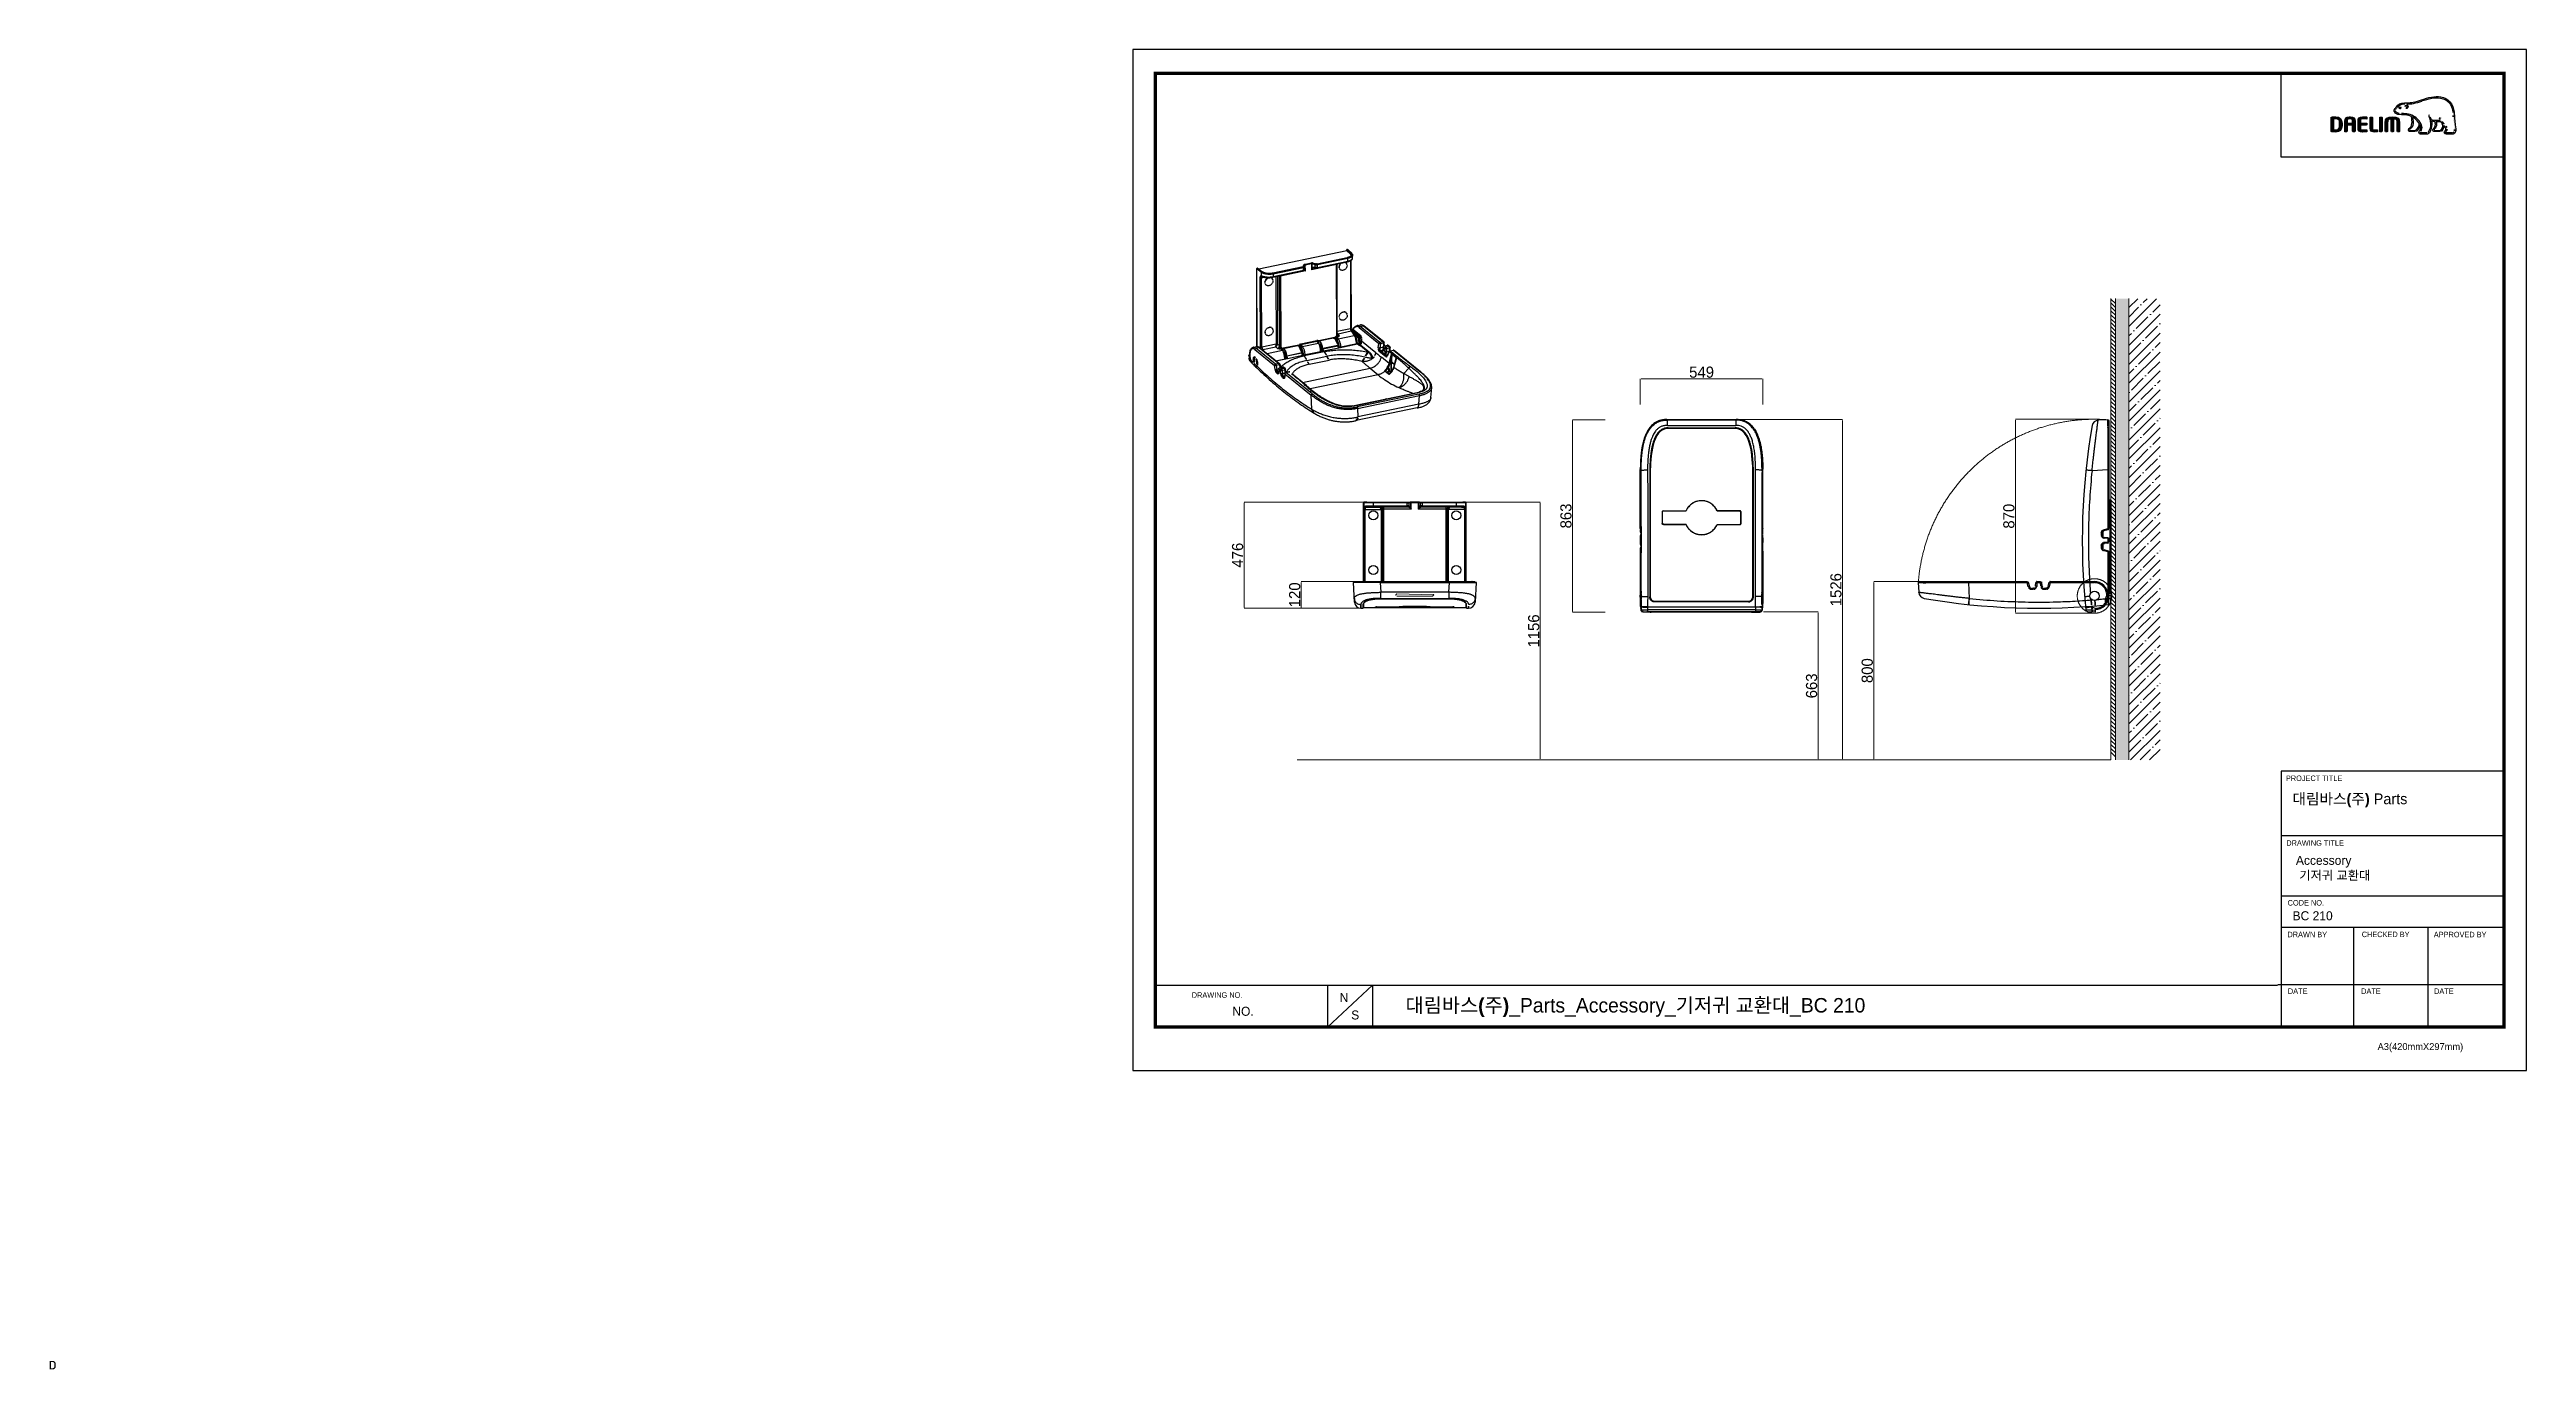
# Model space of a CAD drawing. Extents: x 16296660632 to 16296671741, y -37409619871 to -37409613952.
import ezdxf

# ---------------------------------------------------------------- set-up
doc = ezdxf.new("R2010")
doc.units = 0
doc.header["$LTSCALE"] = 10
doc.header["$MEASUREMENT"] = 0
doc.header["$PDMODE"] = 3
doc.header["$PDSIZE"] = -10
doc.linetypes.add('DASHED', pattern=[0.2, 0.1, -0.1])
doc.linetypes.add('PHANTOM', pattern=[25, 20, -1, 1, -1, 1, -1])
doc.layers.get('0').update_dxf_attribs({"linetype": 'CONTINUOUS'})
doc.layers.get('DEFPOINTS').update_dxf_attribs({"linetype": 'CONTINUOUS'})
doc.layers.add('BRACKET', color=7, linetype='CONTINUOUS')
doc.layers.add('레이어 1', color=7, linetype='CONTINUOUS')
doc.styles.add('Daelim Dimension', font='')
doc.styles.get('Daelim Dimension').set_extended_font_data('나눔고딕')
doc.dimstyles.new('DEFAULT', dxfattribs={"dimscale": 2, "dimtxt": 2, "dimasz": 2, "dimexe": 0, "dimexo": 2, "dimgap": 1, "dimtad": 1, "dimdec": 1, "dimzin": 9, "dimdsep": 46, "dimtxsty": 'Daelim Dimension', "dimcen": 0.5, "dimclrd": 252, "dimclre": 252, "dimclrt": 3, "dimadec": 1, "dimazin": 0, "dimtfac": 1, "dimtdec": 1, "dimtix": 1, "dimtmove": 0, "dimatfit": 3, "dimfxl": 1, "dimtolj": 1, "dimtzin": 1, "dimlwd": 9, "dimlwe": 9, "dimarcsym": 0})

msp = doc.modelspace()

# ---------------------------------------------------------------- texts
at = {"color": 5, "ltscale": 40, "style": 'Daelim Dimension'}
for s, height, p in [('PROJECT TITLE', 24.66250817, (16296670661.81822, -37409617232.033943)), ('DRAWING TITLE', 24.66250817, (16296670663.39942, -37409617522.298431)), ('CODE NO.', 24.6625082, (16296670669.584141, -37409617790.349457)), ('DRAWN BY', 24.6625082, (16296670668.617001, -37409617932.510063)), ('CHECKED BY', 24.6625082, (16296671001.834629, -37409617932.072662)), ('APPROVED BY', 24.66250817, (16296671325.003151, -37409617932.869339)), ('DRAWING NO.', 24.66250817, (16296665754.42613, -37409618204.174118)), ('DATE', 24.6625082, (16296670670.54332, -37409618186.698822)), ('DATE', 24.6625082, (16296670999.21209, -37409618186.698822)), ('DATE', 24.6625082, (16296671326.13726, -37409618186.698822)), ('A3(420mmX297mm)', 31.12676473, (16296671072.942829, -37409618438.63681))]:
    msp.add_text(s, height=height, dxfattribs=at).set_placement(p)
at = {"attachment_point": 1, "style": 'Daelim Dimension'}
for s, insert, char_height, width in [('{\\fPretendard Variable SemiBold|b0|i0|c129|p2;\\C7;대림바스(주)} Parts', (16296670691.15308, -37409617287.7314), 48.3456076, 777.02331005), (' Accessory\\P  기저귀 교환대', (16296670691.579639, -37409617567.537354), 40.3595862, 679.21056573), ('BC 210', (16296670691.579639, -37409617816.094818), 40.3595862, 679.21056573), ('N', (16296666417.670679, -37409618182.507133), 40.359586, 56.32618139), ('NO.', (16296665936.54178, -37409618244.510941), 40.3595862, 253.1898692), ('S', (16296666469.56966, -37409618261.011383), 40.359586, 56.32618139)]:
    msp.add_mtext(s, dxfattribs=dict(at, insert=insert, char_height=char_height, width=width))
at = {"color": 2, "insert": (16296666713.459961, -37409618205.243851), "char_height": 64.86362064, "width": 2502.36321852, "attachment_point": 1, "style": 'Daelim Dimension'}
msp.add_mtext('{\\fPretendard Variable SemiBold|b0|i0|c129|p2;대림바스(주)}_Parts_Accessory_기저귀 교환대_BC 210', dxfattribs=at)

# ---------------------------------------------------------------- blocks, each defined once
blk = doc.blocks.new('*D10')
at = {"color": 5, "lineweight": 9, "transparency": 16777216}
for p, q in [((16296666480.96696, -37409616337.13043), (16296666245.4955, -37409616337.13043)), ((16296666245.4955, -37409616341.13043), (16296666245.4955, -37409616453.13037)), ((16296666509.50644, -37409616457.13037), (16296666245.4955, -37409616457.13037))]:
    blk.add_line(p, q, dxfattribs=at)
at = {"color": 5, "transparency": 16777216}
for points in [[(16296666244.82884, -37409616341.13043), (16296666246.16217, -37409616341.13043), (16296666245.4955, -37409616337.13043)], [(16296666244.82884, -37409616453.13037), (16296666246.16217, -37409616453.13037), (16296666245.4955, -37409616457.13037)]]:
    blk.add_solid(points, dxfattribs=at)
at = {"layer": 'DEFPOINTS', "color": 0, "transparency": 16777216}
for p in [(16296666484.96696, -37409616337.13043), (16296666245.4955, -37409616457.13037), (16296666513.50644, -37409616457.13037)]:
    blk.add_point(p, dxfattribs=at)
at = {"color": 7, "lineweight": 0, "transparency": 16777216, "insert": (16296666216.38535, -37409616397.1304), "char_height": 50, "attachment_point": 5, "rotation": 90, "style": 'Daelim Dimension'}
blk.add_mtext('\\A1;120', dxfattribs=at)
blk = doc.blocks.new('*D11')
at = {"color": 5, "lineweight": 9, "transparency": 16777216}
for p, q in [((16296667766.32144, -37409615544.061447), (16296667766.32144, -37409615427.927269)), ((16296667770.32144, -37409615427.927269), (16296668311.743971, -37409615427.927269)), ((16296668315.743971, -37409615544.061447), (16296668315.743971, -37409615427.927269))]:
    blk.add_line(p, q, dxfattribs=at)
at = {"color": 5, "transparency": 16777216}
for points in [[(16296667770.32144, -37409615427.260597), (16296667770.32144, -37409615428.593933), (16296667766.32144, -37409615427.927269)], [(16296668311.743971, -37409615427.260597), (16296668311.743971, -37409615428.593933), (16296668315.743971, -37409615427.927269)]]:
    blk.add_solid(points, dxfattribs=at)
at = {"layer": 'DEFPOINTS', "color": 0, "transparency": 16777216}
for p in [(16296668315.743971, -37409615427.927269), (16296667766.32144, -37409615548.061447), (16296668315.743971, -37409615548.061447)]:
    blk.add_point(p, dxfattribs=at)
at = {"color": 7, "lineweight": 0, "transparency": 16777216, "insert": (16296668041.032709, -37409615398.709824), "char_height": 50, "attachment_point": 5, "style": 'Daelim Dimension'}
blk.add_mtext('\\A1;549', dxfattribs=at)
blk = doc.blocks.new('*D12')
at = {"color": 5, "lineweight": 9, "transparency": 16777216}
for p, q in [((16296669799.29673, -37409615609.608147), (16296669448.678011, -37409615609.608147)), ((16296669448.678011, -37409615613.608147), (16296669448.678011, -37409616475.499863)), ((16296669799.29673, -37409616479.499863), (16296669448.678011, -37409616479.499863))]:
    blk.add_line(p, q, dxfattribs=at)
at = {"color": 5, "transparency": 16777216}
for points in [[(16296669448.011339, -37409615613.608147), (16296669449.344669, -37409615613.608147), (16296669448.678011, -37409615609.608147)], [(16296669448.011339, -37409616475.499863), (16296669449.344669, -37409616475.499863), (16296669448.678011, -37409616479.499863)]]:
    blk.add_solid(points, dxfattribs=at)
at = {"layer": 'DEFPOINTS', "color": 0, "transparency": 16777216}
for p in [(16296669803.29673, -37409615609.608147), (16296669448.678011, -37409616479.499863), (16296669803.29673, -37409616479.499863)]:
    blk.add_point(p, dxfattribs=at)
at = {"color": 7, "lineweight": 0, "transparency": 16777216, "insert": (16296669419.46056, -37409616044.554008), "char_height": 50, "attachment_point": 5, "rotation": 90, "style": 'Daelim Dimension'}
blk.add_mtext('\\A1;870', dxfattribs=at)
blk = doc.blocks.new('*D13')
at = {"color": 5, "lineweight": 9, "transparency": 16777216}
for p, q in [((16296667608.83839, -37409615611.863007), (16296667462.232531, -37409615611.863007)), ((16296667462.232531, -37409615615.863007), (16296667462.232531, -37409616471.139076)), ((16296667608.83839, -37409616475.139076), (16296667462.232531, -37409616475.139076))]:
    blk.add_line(p, q, dxfattribs=at)
at = {"color": 5, "transparency": 16777216}
for points in [[(16296667461.56587, -37409615615.863007), (16296667462.8992, -37409615615.863007), (16296667462.232531, -37409615611.863007)], [(16296667461.56587, -37409616471.139076), (16296667462.8992, -37409616471.139076), (16296667462.232531, -37409616475.139076)]]:
    blk.add_solid(points, dxfattribs=at)
at = {"layer": 'DEFPOINTS', "color": 0, "transparency": 16777216}
for p in [(16296667612.83839, -37409615611.863007), (16296667462.232531, -37409616475.139076), (16296667612.83839, -37409616475.139076)]:
    blk.add_point(p, dxfattribs=at)
at = {"color": 7, "lineweight": 0, "transparency": 16777216, "insert": (16296667432.979321, -37409616043.501053), "char_height": 50, "attachment_point": 5, "rotation": 90, "style": 'Daelim Dimension'}
blk.add_mtext('\\A1;863', dxfattribs=at)
blk = doc.blocks.new('*D14')
at = {"color": 5, "lineweight": 9, "transparency": 16777216}
for p, q in [((16296666524.84889, -37409615981.183327), (16296665989.482571, -37409615981.183327)), ((16296665989.482571, -37409616453.130371), (16296665989.482571, -37409615985.183327)), ((16296666509.50843, -37409616457.130371), (16296665989.482571, -37409616457.130371))]:
    blk.add_line(p, q, dxfattribs=at)
at = {"color": 5, "transparency": 16777216}
for points in [[(16296665988.81591, -37409615985.183327), (16296665990.14924, -37409615985.183327), (16296665989.482571, -37409615981.183327)], [(16296665988.81591, -37409616453.130371), (16296665990.14924, -37409616453.130371), (16296665989.482571, -37409616457.130371)]]:
    blk.add_solid(points, dxfattribs=at)
at = {"layer": 'DEFPOINTS', "color": 0, "transparency": 16777216}
for p in [(16296665989.482571, -37409615981.183327), (16296666528.84889, -37409615981.183327), (16296666513.50843, -37409616457.130371)]:
    blk.add_point(p, dxfattribs=at)
at = {"color": 7, "lineweight": 0, "transparency": 16777216, "insert": (16296665960.265129, -37409616219.156853), "char_height": 50, "attachment_point": 5, "rotation": 90, "style": 'Daelim Dimension'}
blk.add_mtext('\\A1;476', dxfattribs=at)
blk = doc.blocks.new('*D15')
at = {"color": 5, "lineweight": 9, "transparency": 16777216}
for p, q in [((16296669014.02002, -37409616337.13269), (16296668813.431971, -37409616337.13269)), ((16296668813.431971, -37409616341.13269), (16296668813.431971, -37409617133.132713)), ((16296668809.431971, -37409617137.132713), (16296668813.431971, -37409617137.132713))]:
    blk.add_line(p, q, dxfattribs=at)
at = {"color": 5, "transparency": 16777216}
for points in [[(16296668812.765301, -37409616341.13269), (16296668814.098631, -37409616341.13269), (16296668813.431971, -37409616337.13269)], [(16296668812.765301, -37409617133.132713), (16296668814.098631, -37409617133.132713), (16296668813.431971, -37409617137.132713)]]:
    blk.add_solid(points, dxfattribs=at)
at = {"layer": 'DEFPOINTS', "color": 0, "transparency": 16777216}
for p in [(16296669018.02002, -37409616337.13269), (16296668813.431971, -37409617137.132713), (16296668813.431971, -37409617137.132713)]:
    blk.add_point(p, dxfattribs=at)
at = {"color": 7, "lineweight": 0, "transparency": 16777216, "insert": (16296668784.21452, -37409616737.132698), "char_height": 50, "attachment_point": 5, "rotation": 90, "style": 'Daelim Dimension'}
blk.add_mtext('\\A1;800', dxfattribs=at)
blk = doc.blocks.new('*D16')
at = {"color": 5, "lineweight": 9, "transparency": 16777216}
for p, q in [((16296668200.20969, -37409615610.93405), (16296668673.05742, -37409615610.93405)), ((16296668673.05742, -37409615614.93405), (16296668673.05742, -37409617133.13267)), ((16296668669.05742, -37409617137.13267), (16296668673.05742, -37409617137.13267))]:
    blk.add_line(p, q, dxfattribs=at)
at = {"color": 5, "transparency": 16777216}
for points in [[(16296668672.39076, -37409615614.93405), (16296668673.72409, -37409615614.93405), (16296668673.05742, -37409615610.93405)], [(16296668672.39076, -37409617133.13267), (16296668673.72409, -37409617133.13267), (16296668673.05742, -37409617137.13267)]]:
    blk.add_solid(points, dxfattribs=at)
at = {"layer": 'DEFPOINTS', "color": 0, "transparency": 16777216}
for p in [(16296668196.20969, -37409615610.93405), (16296668673.05742, -37409617137.13267), (16296668673.05742, -37409617137.13267)]:
    blk.add_point(p, dxfattribs=at)
at = {"color": 7, "lineweight": 0, "transparency": 16777216, "insert": (16296668643.83998, -37409616374.03336), "char_height": 50, "attachment_point": 5, "rotation": 90, "style": 'Daelim Dimension'}
blk.add_mtext('\\A1;1526', dxfattribs=at)
blk = doc.blocks.new('*D17')
at = {"color": 5, "lineweight": 9, "transparency": 16777216}
for p, q in [((16296668318.80725, -37409616473.66512), (16296668563.8229, -37409616473.66512)), ((16296668563.8229, -37409616477.66512), (16296668563.8229, -37409617133.13267)), ((16296668559.8229, -37409617137.13267), (16296668563.8229, -37409617137.13267))]:
    blk.add_line(p, q, dxfattribs=at)
at = {"color": 5, "transparency": 16777216}
for points in [[(16296668563.15623, -37409616477.66512), (16296668564.48956, -37409616477.66512), (16296668563.8229, -37409616473.66512)], [(16296668563.15623, -37409617133.13267), (16296668564.48956, -37409617133.13267), (16296668563.8229, -37409617137.13267)]]:
    blk.add_solid(points, dxfattribs=at)
at = {"layer": 'DEFPOINTS', "color": 0, "transparency": 16777216}
for p in [(16296668314.80725, -37409616473.66512), (16296668563.8229, -37409617137.13267), (16296668563.8229, -37409617137.13267)]:
    blk.add_point(p, dxfattribs=at)
at = {"color": 7, "lineweight": 0, "transparency": 16777216, "insert": (16296668534.56968, -37409616805.3989), "char_height": 50, "attachment_point": 5, "rotation": 90, "style": 'Daelim Dimension'}
blk.add_mtext('\\A1;663', dxfattribs=at)
blk = doc.blocks.new('*D18')
at = {"color": 5, "lineweight": 9, "transparency": 16777216}
for p, q in [((16296666984.05685, -37409615981.176826), (16296667317.70569, -37409615981.176826)), ((16296667317.70569, -37409615985.176826), (16296667317.70569, -37409617133.132668)), ((16296667313.70569, -37409617137.132668), (16296667317.70569, -37409617137.132668))]:
    blk.add_line(p, q, dxfattribs=at)
at = {"color": 5, "transparency": 16777216}
for points in [[(16296667317.039021, -37409615985.176826), (16296667318.372351, -37409615985.176826), (16296667317.70569, -37409615981.176826)], [(16296667317.039021, -37409617133.132668), (16296667318.372351, -37409617133.132668), (16296667317.70569, -37409617137.132668)]]:
    blk.add_solid(points, dxfattribs=at)
at = {"layer": 'DEFPOINTS', "color": 0, "transparency": 16777216}
for p in [(16296666980.05685, -37409615981.176826), (16296667317.70569, -37409617137.132668), (16296667317.70569, -37409617137.132668)]:
    blk.add_point(p, dxfattribs=at)
at = {"color": 7, "lineweight": 0, "transparency": 16777216, "insert": (16296667288.488239, -37409616559.154747), "char_height": 50, "attachment_point": 5, "rotation": 90, "style": 'Daelim Dimension'}
blk.add_mtext('\\A1;1156', dxfattribs=at)

# ---------------------------------------------------------------- dimensions: what is measured, and where the dimension line sits
at = {"lineweight": 0}
dim = msp.add_linear_dim(base=(16296668315.743971, -37409615427.927269), p1=(16296667766.32144, -37409615548.061447), p2=(16296668315.743971, -37409615548.061447), dimstyle='DEFAULT', override={"dimtxt": 25, "dimdec": 0, "dimclrd": 5, "dimclre": 5, "dimclrt": 7}, dxfattribs=at)
dim.commit()
dim.dimension.update_dxf_attribs({"geometry": '*D11', "text_midpoint": (16296668041.032709, -37409615398.709824)})
for base, p1, p2, override, picture, middle in [((16296667462.232531, -37409616475.139076), (16296667612.83839, -37409615611.863007), (16296667612.83839, -37409616475.139076), {"dimtxt": 25, "dimdec": 0, "dimclrd": 5, "dimclre": 5, "dimclrt": 7}, '*D13', (16296667432.979321, -37409616043.501053)), ((16296668673.057421, -37409617137.132668), (16296668196.20969, -37409615610.934052), (16296668673.057421, -37409617137.132668), {"dimtxt": 25, "dimdec": 0, "dimclrd": 5, "dimclre": 5, "dimclrt": 7}, '*D16', (16296668643.839979, -37409616374.033363)), ((16296669448.678011, -37409616479.499863), (16296669803.29673, -37409615609.608147), (16296669803.29673, -37409616479.499863), {"dimtxt": 25, "dimdec": 0, "dimclrd": 5, "dimclre": 5, "dimclrt": 7}, '*D12', (16296669419.46056, -37409616044.554008)), ((16296665989.482571, -37409615981.183327), (16296666513.50843, -37409616457.130371), (16296666528.84889, -37409615981.183327), {"dimtxt": 25, "dimdec": 0, "dimclrd": 5, "dimclre": 5, "dimclrt": 7}, '*D14', (16296665960.265129, -37409616219.156853)), ((16296667317.70569, -37409617137.132668), (16296666980.05685, -37409615981.176826), (16296667317.70569, -37409617137.132668), {"dimtxt": 25, "dimdec": 0, "dimclrd": 5, "dimclre": 5, "dimclrt": 7}, '*D18', (16296667288.488239, -37409616559.154747)), ((16296666245.495501, -37409616457.130371), (16296666484.966961, -37409616337.130432), (16296666513.506439, -37409616457.130371), {"dimtxt": 25, "dimdec": 0, "dimclrd": 5, "dimclre": 5, "dimclrt": 7}, '*D10', (16296666216.385349, -37409616397.130402)), ((16296668813.431971, -37409617137.132713), (16296669018.02002, -37409616337.13269), (16296668813.431971, -37409617137.132713), {"dimtxt": 25, "dimclrd": 5, "dimclre": 5, "dimclrt": 7}, '*D15', (16296668784.21452, -37409616737.132698)), ((16296668563.822901, -37409617137.132668), (16296668314.807249, -37409616473.665123), (16296668563.822901, -37409617137.132668), {"dimtxt": 25, "dimdec": 0, "dimclrd": 5, "dimclre": 5, "dimclrt": 7}, '*D17', (16296668534.569679, -37409616805.398903))]:
    dim = msp.add_linear_dim(base=base, p1=p1, p2=p2, angle=90, dimstyle='DEFAULT', override=override, dxfattribs=at)
    dim.commit()
    dim.dimension.update_dxf_attribs({"geometry": picture, "text_midpoint": middle})

# ---------------------------------------------------------------- hatches: boundary and pattern name
at = {"ltscale": 0.5}
h = msp.add_hatch(color=5, dxfattribs=at)
h.set_gradient(color1=(0, 0, 255), one_color=1, tint=1)
edge = h.paths.add_edge_path(flags=16)
edge.add_spline(control_points=[(16296660653.825001, -37409619854.891739), (16296660653.825001, -37409619862.145737), (16296660650.51771, -37409619865.679031), (16296660643.69503, -37409619865.679031), (16296660643.69503, -37409619865.679031), (16296660639.022791, -37409619865.590843), (16296660637.81632, -37409619865.563271), (16296660637.81632, -37409619865.563271), (16296660637.81632, -37409619837.724129), (16296660637.81632, -37409619837.724129), (16296660640.23064, -37409619837.478844), (16296660643.66058, -37409619837.438873), (16296660643.70261, -37409619837.438873), (16296660650.705811, -37409619837.438873), (16296660653.825001, -37409619840.775108), (16296660653.825001, -37409619848.194473), (16296660653.825001, -37409619848.194473), (16296660653.825001, -37409619854.891739), (16296660653.825001, -37409619854.891739)], knot_values=[0, 0, 0, 0, 1, 1, 1, 2, 2, 2, 3, 3, 3, 4, 4, 4, 5, 5, 5, 6, 6, 6, 6], degree=3, periodic=0)
edge = h.paths.add_edge_path()
edge.add_spline(control_points=[(16296660643.69503, -37409619832.221619), (16296660639.904051, -37409619832.221619), (16296660634.994089, -37409619832.448303), (16296660633.39006, -37409619832.69635), (16296660632.37995, -37409619832.870667), (16296660631.737789, -37409619833.622391), (16296660631.737789, -37409619834.616653), (16296660631.737789, -37409619834.616653), (16296660631.737789, -37409619868.454399), (16296660631.737789, -37409619868.454399), (16296660631.737789, -37409619869.523758), (16296660632.38271, -37409619870.233437), (16296660633.440359, -37409619870.430496), (16296660634.95689, -37409619870.662018), (16296660639.85375, -37409619870.896294), (16296660643.69503, -37409619870.896294), (16296660654.267349, -37409619870.896294), (16296660659.84634, -37409619865.351059), (16296660659.84634, -37409619854.891739), (16296660659.84634, -37409619854.891739), (16296660659.84634, -37409619848.194473), (16296660659.84634, -37409619848.194473), (16296660659.84634, -37409619837.750313), (16296660654.267349, -37409619832.221619), (16296660643.69503, -37409619832.221619)], knot_values=[0, 0, 0, 0, 1, 1, 1, 2, 2, 2, 3, 3, 3, 4, 4, 4, 5, 5, 5, 6, 6, 6, 7, 7, 7, 8, 8, 8, 8], degree=3, periodic=0)
at = {"layer": 'BRACKET', "lineweight": 15}
h = msp.add_hatch(dxfattribs=at)
h.set_pattern_fill('ANSI31', color=251, scale=100, angle=-90, style=0)
h.set_pattern_definition([(315, (16296671728.791, -37409585756.464), (8.838835, 8.838835), [])])
h.paths.add_polyline_path([(16296669897.083509, -37409616649.341362), (16296669897.083509, -37409615449.341362), (16296669877.083509, -37409615449.341362), (16296669877.083509, -37409616649.341362)])
h.paths.add_polyline_path([(16296669897.083509, -37409617137.132713), (16296669897.083509, -37409616649.341362), (16296669877.083509, -37409616649.341362), (16296669877.083509, -37409617137.132713)])
h.paths.add_polyline_path([(16296669897.083509, -37409615068.938713), (16296669877.083509, -37409615068.938713), (16296669877.083509, -37409615449.341362), (16296669897.083509, -37409615449.341362)])
h = msp.add_hatch(dxfattribs=at)
h.set_pattern_fill('DOTS', color=251, scale=100, angle=-135, style=0)
h.set_pattern_definition([(225, (16296701555.271, -37409619148.875), (2.2097087, -6.6291261), [0, -6.25])])
h.paths.add_polyline_path([(16296669957.083509, -37409615068.938713), (16296669897.083509, -37409615068.938713), (16296669897.083509, -37409617137.132713), (16296669957.083509, -37409617137.132713)])
h = msp.add_hatch(dxfattribs=at)
h.set_pattern_fill('ANSI35', color=251, scale=240, angle=-180, style=0)
h.set_pattern_definition([(225, (16296701555.27, -37409619148.875), (42.42641, -42.42641), []), (225, (16296701512.845, -37409619148.875), (42.42641, -42.42641), [75, -15, 0, -15])])
h.paths.add_polyline_path([(16296670097.083509, -37409615068.938713), (16296669957.083509, -37409615068.938713), (16296669957.083509, -37409617137.132713), (16296670097.083509, -37409617137.132713)])
at = {"layer": '레이어 1'}
h = msp.add_hatch(color=5, dxfattribs=at)
h.dxf.hatch_style = 1
edge = h.paths.add_edge_path(flags=16)
edge.add_spline(control_points=[(16296671414.78882, -37409614322.518463), (16296671412.065861, -37409614325.532822), (16296671408.64395, -37409614325.559837), (16296671408.495859, -37409614325.559837), (16296671408.495859, -37409614325.559837), (16296671381.084511, -37409614325.559837), (16296671381.084511, -37409614325.559837), (16296671380.07737, -37409614325.559837), (16296671379.30781, -37409614325.307281), (16296671378.809469, -37409614324.815292), (16296671378.393499, -37409614324.407852), (16296671378.191429, -37409614323.788132), (16296671378.191429, -37409614323.020233), (16296671378.191429, -37409614321.474426), (16296671379.319851, -37409614320.053162), (16296671380.518669, -37409614318.544388), (16296671381.630091, -37409614317.11644), (16296671382.68594, -37409614315.762543), (16296671383.27701, -37409614314.098793), (16296671384.77739, -37409614310.060707), (16296671384.624069, -37409614305.753052), (16296671382.832439, -37409614301.957428), (16296671379.59573, -37409614295.09021), (16296671374.793381, -37409614289.694901), (16296671370.138889, -37409614284.481323), (16296671370.138889, -37409614284.481323), (16296671368.56262, -37409614282.750259), (16296671368.56262, -37409614282.733437), (16296671362.512171, -37409614275.991043), (16296671356.25956, -37409614269.015907), (16296671355.766279, -37409614259.55896), (16296671355.653431, -37409614257.686371), (16296671354.787901, -37409614256.554764), (16296671353.58387, -37409614256.605324), (16296671353.58387, -37409614256.605324), (16296671351.810499, -37409614257.457207), (16296671351.77194, -37409614257.457207), (16296671351.291981, -37409614257.986183), (16296671351.024229, -37409614258.774033), (16296671351.024229, -37409614259.680222), (16296671351.024229, -37409614259.680222), (16296671351.039419, -37409614259.999969), (16296671351.039419, -37409614260.003479), (16296671351.2819, -37409614263.421944), (16296671352.096939, -37409614266.776283), (16296671353.52998, -37409614270.25856), (16296671353.52998, -37409614270.25856), (16296671353.669861, -37409614270.609016), (16296671353.669861, -37409614270.609016), (16296671353.669861, -37409614270.609016), (16296671353.299179, -37409614270.622383), (16296671353.299179, -37409614270.622383), (16296671335.70183, -37409614271.319633), (16296671318.449881, -37409614267.998917), (16296671313.37616, -37409614266.776283), (16296671310.24724, -37409614254.187057), (16296671305.17201, -37409614245.841431), (16296671304.953011, -37409614245.487839), (16296671304.55896, -37409614244.834488), (16296671303.92914, -37409614244.332489), (16296671303.322901, -37409614244.157349), (16296671303.322901, -37409614244.157349), (16296671301.84094, -37409614244.379677), (16296671301.659201, -37409614244.403259), (16296671301.534599, -37409614244.588516), (16296671301.275249, -37409614244.938713), (16296671300.70269, -37409614245.706772), (16296671300.70269, -37409614245.706772), (16296671300.632111, -37409614246.322983), (16296671300.632111, -37409614246.322983), (16296671300.632111, -37409614246.322983), (16296671301.100019, -37409614247.979927), (16296671301.100019, -37409614247.979927), (16296671301.484051, -37409614248.643509), (16296671310.520081, -37409614264.472733), (16296671310.520081, -37409614285.437943), (16296671310.520081, -37409614298.370651), (16296671307.121849, -37409614310.572433), (16296671300.4198, -37409614321.70018), (16296671298.81834, -37409614324.370773), (16296671296.708349, -37409614325.559837), (16296671293.56958, -37409614325.559837), (16296671293.56958, -37409614325.559837), (16296671266.548691, -37409614325.559837), (16296671266.548691, -37409614325.559837), (16296671265.652901, -37409614325.559837), (16296671263.78373, -37409614324.929901), (16296671263.78373, -37409614322.97644), (16296671263.78373, -37409614321.898727), (16296671264.78229, -37409614320.130577), (16296671266.44619, -37409614318.268204), (16296671277.706539, -37409614305.729538), (16296671271.210079, -37409614286.14502), (16296671260.410879, -37409614273.242653), (16296671249.98027, -37409614260.798248), (16296671232.957251, -37409614245.137421), (16296671211.099581, -37409614241.247482), (16296671203.35339, -37409614239.893753), (16296671190.62451, -37409614239.13942), (16296671180.343781, -37409614238.529533), (16296671180.343781, -37409614238.529533), (16296671169.952181, -37409614237.913307), (16296671169.952181, -37409614237.913307), (16296671164.61911, -37409614237.505753), (16296671155.805321, -37409614234.22554), (16296671153.12277, -37409614229.146507), (16296671151.989479, -37409614227.041641), (16296671152.11747, -37409614224.906487), (16296671153.538589, -37409614222.451309), (16296671154.432899, -37409614220.969559), (16296671155.6605, -37409614219.696381), (16296671157.20471, -37409614218.147049), (16296671158.912121, -37409614216.419403), (16296671160.66857, -37409614214.631027), (16296671162.036079, -37409614212.273483), (16296671162.036079, -37409614212.273483), (16296671162.428301, -37409614211.536011), (16296671162.428301, -37409614211.536011), (16296671167.646879, -37409614201.553497), (16296671178.397129, -37409614196.282623), (16296671194.39307, -37409614195.858383), (16296671194.39307, -37409614195.858383), (16296671203.41412, -37409614195.757339), (16296671203.41412, -37409614195.757339), (16296671213.319031, -37409614195.706848), (16296671224.557871, -37409614195.649551), (16296671233.792419, -37409614193.662407), (16296671246.76227, -37409614190.873863), (16296671259.774139, -37409614186.428177), (16296671271.25708, -37409614182.514771), (16296671271.25708, -37409614182.514771), (16296671271.624201, -37409614182.39357), (16296671271.624201, -37409614182.39357), (16296671285.82666, -37409614177.537003), (16296671300.514099, -37409614172.515228), (16296671315.528139, -37409614170.070328), (16296671339.55654, -37409614166.09285), (16296671372.55349, -37409614166.224167), (16296671393.313339, -37409614189.53006), (16296671402.908661, -37409614200.320633), (16296671408.81918, -37409614215.159767), (16296671410.853399, -37409614233.646263), (16296671410.853399, -37409614233.646263), (16296671410.776079, -37409614233.585587), (16296671410.70512, -37409614233.521698), (16296671410.87011, -37409614233.888474), (16296671411.0252, -37409614235.963409), (16296671411.8806, -37409614247.724083), (16296671412.126459, -37409614253.378708), (16296671412.38591, -37409614259.225357), (16296671413.864281, -37409614270.073517), (16296671413.864281, -37409614270.073517), (16296671418.05398, -37409614306.352448), (16296671418.05398, -37409614306.352448), (16296671418.05398, -37409614306.352448), (16296671418.303221, -37409614310.7612), (16296671418.303221, -37409614310.7612), (16296671418.303221, -37409614315.968018), (16296671417.124479, -37409614319.925262), (16296671414.78882, -37409614322.518463)], knot_values=[0, 0, 0, 0, 1, 1, 1, 2, 2, 2, 3, 3, 3, 4, 4, 4, 5, 5, 5, 6, 6, 6, 7, 7, 7, 8, 8, 8, 9, 9, 9, 10, 10, 10, 11, 11, 11, 12, 12, 12, 13, 13, 13, 14, 14, 14, 15, 15, 15, 16, 16, 16, 17, 17, 17, 18, 18, 18, 19, 19, 19, 20, 20, 20, 21, 21, 21, 22, 22, 22, 23, 23, 23, 24, 24, 24, 25, 25, 25, 26, 26, 26, 27, 27, 27, 28, 28, 28, 29, 29, 29, 30, 30, 30, 31, 31, 31, 32, 32, 32, 33, 33, 33, 34, 34, 34, 35, 35, 35, 36, 36, 36, 37, 37, 37, 38, 38, 38, 39, 39, 39, 40, 40, 40, 41, 41, 41, 42, 42, 42, 43, 43, 43, 44, 44, 44, 45, 45, 45, 46, 46, 46, 47, 47, 47, 48, 48, 48, 49, 49, 49, 50, 50, 50, 51, 51, 51, 52, 52, 52, 53, 53, 53, 53], degree=3, periodic=0)
edge = h.paths.add_edge_path(flags=16)
edge.add_spline(control_points=[(16296671351.421671, -37409614314.677963), (16296671351.421671, -37409614314.677963), (16296671329.06044, -37409614314.677963), (16296671329.06044, -37409614314.677963), (16296671327.40682, -37409614314.677963), (16296671326.10009, -37409614313.357803), (16296671326.10009, -37409614311.673714), (16296671326.10009, -37409614310.498428), (16296671327.12055, -37409614309.003113), (16296671328.08555, -37409614307.97583), (16296671332.63393, -37409614303.62114), (16296671337.28656, -37409614297.626373), (16296671337.28656, -37409614286.246117), (16296671337.28656, -37409614286.246117), (16296671336.99859, -37409614281.076393), (16296671336.99859, -37409614281.056343), (16296671336.99859, -37409614281.056343), (16296671336.176769, -37409614276.027847), (16296671336.176769, -37409614276.027847), (16296671336.176769, -37409614276.027847), (16296671336.11949, -37409614275.711182), (16296671336.11949, -37409614275.711182), (16296671336.11949, -37409614275.711182), (16296671336.44952, -37409614275.734909), (16296671336.44952, -37409614275.734909), (16296671340.619141, -37409614276.034561), (16296671348.73242, -37409614276.486008), (16296671356.47858, -37409614276.118843), (16296671358.445391, -37409614279.247589), (16296671361.61466, -37409614283.272186), (16296671366.242149, -37409614288.633987), (16296671366.029831, -37409614291.301468), (16296671363.820601, -37409614314.677963), (16296671351.421671, -37409614314.677963)], knot_values=[0, 0, 0, 0, 1, 1, 1, 2, 2, 2, 3, 3, 3, 4, 4, 4, 5, 5, 5, 6, 6, 6, 7, 7, 7, 8, 8, 8, 9, 9, 9, 10, 10, 10, 11, 11, 11, 11], degree=3, periodic=0)
edge = h.paths.add_edge_path(flags=16)
edge.add_spline(control_points=[(16296671239.218149, -37409614314.677963), (16296671239.218149, -37409614314.677963), (16296671219.590099, -37409614314.677963), (16296671219.590099, -37409614314.677963), (16296671218.11833, -37409614314.677963), (16296671216.535311, -37409614313.465477), (16296671216.535311, -37409614311.673714), (16296671216.535311, -37409614310.586166), (16296671217.447969, -37409614309.2388), (16296671219.111839, -37409614307.901657), (16296671224.07942, -37409614303.944473), (16296671231.60673, -37409614297.956238), (16296671232.421829, -37409614281.423111), (16296671232.421829, -37409614281.423111), (16296671232.5345, -37409614276.913544), (16296671232.5345, -37409614276.913544), (16296671232.5345, -37409614269.881447), (16296671230.92308, -37409614261.391113), (16296671229.394171, -37409614253.803177), (16296671229.394171, -37409614253.803177), (16296671229.144739, -37409614253.028633), (16296671229.144739, -37409614253.028633), (16296671229.144739, -37409614253.028633), (16296671229.78809, -37409614253.530403), (16296671229.78809, -37409614253.530403), (16296671232.714689, -37409614255.332169), (16296671248.74601, -37409614266.196983), (16296671260.12294, -37409614282.248596), (16296671259.1798, -37409614289.84642), (16296671254.895849, -37409614314.677963), (16296671239.218149, -37409614314.677963)], knot_values=[0, 0, 0, 0, 1, 1, 1, 2, 2, 2, 3, 3, 3, 4, 4, 4, 5, 5, 5, 6, 6, 6, 7, 7, 7, 8, 8, 8, 9, 9, 9, 10, 10, 10, 10], degree=3, periodic=0)
edge = h.paths.add_edge_path()
edge.add_spline(control_points=[(16296671423.594259, -37409614305.80365), (16296671423.587339, -37409614305.753052), (16296671419.424721, -37409614269.319077), (16296671419.424721, -37409614269.319077), (16296671417.88378, -37409614258.430649), (16296671417.66152, -37409614252.624329), (16296671417.461229, -37409614247.478271), (16296671417.461229, -37409614247.478271), (16296671416.430771, -37409614233.093826), (16296671416.430771, -37409614233.08371), (16296671414.23823, -37409614213.395027), (16296671407.866211, -37409614197.49176), (16296671397.48283, -37409614185.862396), (16296671375.05257, -37409614160.660172), (16296671340.03817, -37409614160.394096), (16296671314.603741, -37409614164.587273), (16296671299.00528, -37409614167.16716), (16296671284.09556, -37409614172.256126), (16296671269.68078, -37409614177.186653), (16296671269.68078, -37409614177.186653), (16296671269.216181, -37409614177.351578), (16296671269.216181, -37409614177.351578), (16296671257.94726, -37409614181.194344), (16296671245.159109, -37409614185.569458), (16296671232.610411, -37409614188.24324), (16296671223.988569, -37409614190.085617), (16296671213.191071, -37409614190.169853), (16296671203.653061, -37409614190.220444), (16296671203.653061, -37409614190.220444), (16296671194.212919, -37409614190.334877), (16296671194.212919, -37409614190.334877), (16296671176.0734, -37409614190.782867), (16296671163.71809, -37409614197.064148), (16296671157.477489, -37409614208.996567), (16296671157.477489, -37409614208.996567), (16296671157.19627, -37409614209.511627), (16296671157.19627, -37409614209.511627), (16296671156.164, -37409614211.320427), (16296671154.63327, -37409614212.856194), (16296671153.262541, -37409614214.230347), (16296671151.752001, -37409614215.75264), (16296671150.049589, -37409614217.460022), (16296671148.749559, -37409614219.669342), (16296671147.44437, -37409614221.882233), (16296671146.786079, -37409614224.125122), (16296671146.786079, -37409614226.327682), (16296671146.786079, -37409614228.180054), (16296671147.25074, -37409614229.998749), (16296671148.18384, -37409614231.736511), (16296671152.040001, -37409614239.018112), (16296671163.0396, -37409614242.948212), (16296671169.603531, -37409614243.416412), (16296671169.603531, -37409614243.416412), (16296671179.26601, -37409614244.022743), (16296671179.496759, -37409614244.042908), (16296671189.157681, -37409614244.588516), (16296671202.38839, -37409614245.353012), (16296671210.112789, -37409614246.717033), (16296671214.62925, -37409614247.515244), (16296671219.761841, -37409614249.135117), (16296671224.490351, -37409614251.361397), (16296671224.82719, -37409614252.587357), (16296671227.282249, -37409614263.502808), (16296671227.282249, -37409614276.920357), (16296671227.282249, -37409614276.920357), (16296671227.17795, -37409614281.177544), (16296671227.17795, -37409614281.177544), (16296671226.465651, -37409614295.325958), (16296671220.29735, -37409614300.269989), (16296671215.77759, -37409614303.887222), (16296671215.319469, -37409614304.247627), (16296671211.29154, -37409614307.591904), (16296671211.001829, -37409614311.616562), (16296671210.796499, -37409614313.89325), (16296671211.448059, -37409614315.968018), (16296671212.83069, -37409614317.459869), (16296671214.3293, -37409614319.076492), (16296671216.60779, -37409614319.894783), (16296671219.590099, -37409614319.894783), (16296671219.590099, -37409614319.894783), (16296671239.218149, -37409614319.894783), (16296671239.218149, -37409614319.894783), (16296671253.909109, -37409614319.894783), (16296671261.17697, -37409614304.075882), (16296671263.387911, -37409614289.257019), (16296671263.387911, -37409614289.257019), (16296671263.433479, -37409614287.172302), (16296671263.433479, -37409614287.172302), (16296671263.433479, -37409614287.172302), (16296671264.039801, -37409614288.216278), (16296671264.039801, -37409614288.216278), (16296671265.923901, -37409614292.409286), (16296671267.057461, -37409614297.420837), (16296671267.057461, -37409614301.196083), (16296671267.057461, -37409614306.493973), (16296671265.41716, -37409614311.121552), (16296671262.30176, -37409614314.570107), (16296671261.51545, -37409614315.348282), (16296671257.586769, -37409614319.419983), (16296671257.586769, -37409614323.485077), (16296671257.586769, -37409614323.485077), (16296671257.62215, -37409614324.15535), (16296671257.62215, -37409614324.15535), (16296671258.179501, -37409614328.958023), (16296671262.06601, -37409614331.103287), (16296671265.676451, -37409614331.103287), (16296671265.676451, -37409614331.103287), (16296671293.56958, -37409614331.103287), (16296671293.56958, -37409614331.103287), (16296671298.604509, -37409614331.103287), (16296671302.61722, -37409614328.836548), (16296671305.195351, -37409614324.559563), (16296671312.293501, -37409614312.775101), (16296671315.890289, -37409614299.977051), (16296671315.890289, -37409614286.532356), (16296671315.890289, -37409614282.335953), (16296671315.494551, -37409614277.856697), (16296671314.71994, -37409614273.208908), (16296671314.71994, -37409614273.208908), (16296671314.65258, -37409614272.838463), (16296671314.65258, -37409614272.838463), (16296671314.65258, -37409614272.838463), (16296671315.022989, -37409614272.91597), (16296671315.022989, -37409614272.91597), (16296671318.37903, -37409614273.565918), (16296671323.777889, -37409614274.502151), (16296671330.449579, -37409614275.22287), (16296671330.449579, -37409614275.22287), (16296671330.643499, -37409614275.246552), (16296671330.643499, -37409614275.246552), (16296671330.643499, -37409614275.246552), (16296671331.541, -37409614280.359154), (16296671331.541, -37409614280.359154), (16296671331.541, -37409614280.359154), (16296671331.73785, -37409614281.571404), (16296671331.73785, -37409614281.591614), (16296671331.73785, -37409614281.591614), (16296671332.004009, -37409614286.114868), (16296671332.004009, -37409614286.114868), (16296671332.004009, -37409614296.969673), (16296671327.073271, -37409614301.69136), (16296671324.422831, -37409614304.223953), (16296671324.38567, -37409614304.257736), (16296671320.687851, -37409614308.016159), (16296671320.28706, -37409614311.350433), (16296671320.28706, -37409614311.350433), (16296671320.159081, -37409614312.37442), (16296671320.159081, -37409614312.37442), (16296671320.159081, -37409614313.421799), (16296671320.428391, -37409614315.476196), (16296671322.26055, -37409614317.369049), (16296671323.873871, -37409614319.049683), (16296671326.371189, -37409614319.894783), (16296671329.691931, -37409614319.894783), (16296671329.691931, -37409614319.894783), (16296671351.421671, -37409614319.894783), (16296671351.421671, -37409614319.894783), (16296671364.618771, -37409614319.894783), (16296671368.59124, -37409614303.116013), (16296671370.19265, -37409614293.712738), (16296671370.19265, -37409614293.712738), (16296671370.26693, -37409614292.742828), (16296671370.26693, -37409614292.742828), (16296671370.26693, -37409614292.742828), (16296671370.788811, -37409614293.45343), (16296671370.788811, -37409614293.45343), (16296671373.831841, -37409614297.340027), (16296671376.500799, -37409614301.661034), (16296671377.78553, -37409614304.34877), (16296671378.4608, -37409614305.746231), (16296671378.824591, -37409614307.298973), (16296671378.824591, -37409614308.854927), (16296671378.824591, -37409614308.854927), (16296671378.332899, -37409614312.000488), (16296671378.332899, -37409614312.000488), (16296671377.824369, -37409614313.708038), (16296671376.65905, -37409614315.280884), (16296671375.51907, -37409614316.803162), (16296671373.846741, -37409614318.975456), (16296671372.12237, -37409614321.228523), (16296671372.12237, -37409614323.963333), (16296671372.12237, -37409614323.963333), (16296671372.284201, -37409614325.468773), (16296671372.284201, -37409614325.468773), (16296671373.078859, -37409614329.09938), (16296671376.020861, -37409614331.103287), (16296671380.562469, -37409614331.103287), (16296671380.562469, -37409614331.103287), (16296671408.48243, -37409614331.103287), (16296671408.48243, -37409614331.103287), (16296671409.09523, -37409614331.103287), (16296671414.551399, -37409614330.968567), (16296671418.82513, -37409614326.344391), (16296671422.23679, -37409614322.649933), (16296671423.893909, -37409614317.570908), (16296671423.893909, -37409614310.828453), (16296671423.893909, -37409614310.828453), (16296671423.59753, -37409614305.827164), (16296671423.594259, -37409614305.80365)], knot_values=[0, 0, 0, 0, 1, 1, 1, 2, 2, 2, 3, 3, 3, 4, 4, 4, 5, 5, 5, 6, 6, 6, 7, 7, 7, 8, 8, 8, 9, 9, 9, 10, 10, 10, 11, 11, 11, 12, 12, 12, 13, 13, 13, 14, 14, 14, 15, 15, 15, 16, 16, 16, 17, 17, 17, 18, 18, 18, 19, 19, 19, 20, 20, 20, 21, 21, 21, 22, 22, 22, 23, 23, 23, 24, 24, 24, 25, 25, 25, 26, 26, 26, 27, 27, 27, 28, 28, 28, 29, 29, 29, 30, 30, 30, 31, 31, 31, 32, 32, 32, 33, 33, 33, 34, 34, 34, 35, 35, 35, 36, 36, 36, 37, 37, 37, 38, 38, 38, 39, 39, 39, 40, 40, 40, 41, 41, 41, 42, 42, 42, 43, 43, 43, 44, 44, 44, 45, 45, 45, 46, 46, 46, 47, 47, 47, 48, 48, 48, 49, 49, 49, 50, 50, 50, 51, 51, 51, 52, 52, 52, 53, 53, 53, 54, 54, 54, 55, 55, 55, 56, 56, 56, 57, 57, 57, 58, 58, 58, 59, 59, 59, 60, 60, 60, 61, 61, 61, 62, 62, 62, 63, 63, 63, 64, 64, 64, 65, 65, 65, 66, 66, 66, 66], degree=3, periodic=0)
edge = h.paths.add_edge_path(flags=0)
edge.add_spline(control_points=[(16296671169.128651, -37409614211.579643), (16296671169.128651, -37409614211.579643), (16296671173.190399, -37409614209.744186), (16296671178.22212, -37409614211.684082), (16296671178.22212, -37409614211.684082), (16296671178.84511, -37409614211.950104), (16296671178.03348, -37409614213.098633), (16296671175.58333, -37409614216.392433), (16296671173.16851, -37409614217.10318), (16296671173.16851, -37409614217.10318), (16296671173.16851, -37409614217.10318), (16296671171.41898, -37409614217.719414), (16296671170.43557, -37409614216.527077), (16296671168.448429, -37409614214.196617), (16296671168.38789, -37409614212.839371), (16296671168.38789, -37409614212.839371), (16296671168.38789, -37409614212.839371), (16296671168.18235, -37409614211.832314), (16296671169.128651, -37409614211.579643)], knot_values=[0, 0, 0, 0, 1, 1, 1, 2, 2, 2, 3, 3, 3, 4, 4, 4, 5, 5, 5, 6, 6, 6, 6], degree=3, periodic=0)
edge = h.paths.add_edge_path(flags=0)
edge.add_spline(control_points=[(16296671195.93222, -37409614204.109711), (16296671195.324221, -37409614204.773178), (16296671195.27714, -37409614205.877907), (16296671195.93222, -37409614206.460449), (16296671196.558729, -37409614207.026291), (16296671197.64472, -37409614206.878113), (16296671198.25099, -37409614206.211349), (16296671198.57431, -37409614205.877907), (16296671201.90859, -37409614201.920563), (16296671204.784781, -37409614203.944633), (16296671205.835461, -37409614204.699173), (16296671206.269991, -37409614205.770126), (16296671206.115129, -37409614207.15419), (16296671205.86924, -37409614209.373611), (16296671203.94449, -37409614211.89296), (16296671202.59903, -37409614212.755096), (16296671201.846291, -37409614213.213181), (16296671201.349541, -37409614214.196617), (16296671201.70649, -37409614214.991501), (16296671202.06015, -37409614215.782806), (16296671203.06715, -37409614216.018768), (16296671203.87538, -37409614215.641388), (16296671206.28339, -37409614214.489563), (16296671209.319731, -37409614210.643448), (16296671209.73562, -37409614207.056671), (16296671210.0117, -37409614204.557709), (16296671208.890169, -37409614202.516724), (16296671206.893009, -37409614201.139359), (16296671202.59903, -37409614198.091316), (16296671197.7323, -37409614202.169708), (16296671195.93222, -37409614204.109711)], knot_values=[0, 0, 0, 0, 1, 1, 1, 2, 2, 2, 3, 3, 3, 4, 4, 4, 5, 5, 5, 6, 6, 6, 7, 7, 7, 8, 8, 8, 9, 9, 9, 10, 10, 10, 10], degree=3, periodic=0)
edge = h.paths.add_edge_path(flags=0)
edge.add_spline(control_points=[(16296671195.383209, -37409614207.083588), (16296671195.383209, -37409614207.083588), (16296671195.383209, -37409614207.083588), (16296671195.383209, -37409614207.083588), (16296671195.383209, -37409614207.083588), (16296671195.383209, -37409614207.083588), (16296671195.383209, -37409614207.083588)], knot_values=[0, 0, 0, 0, 1, 1, 1, 2, 2, 2, 2], degree=3, periodic=0)
h = msp.add_hatch(color=5, dxfattribs=at)
h.dxf.hatch_style = 2
edge = h.paths.add_edge_path()
edge.add_spline(control_points=[(16296671169.128651, -37409614211.579643), (16296671169.128651, -37409614211.579643), (16296671173.190399, -37409614209.744186), (16296671178.22212, -37409614211.684082), (16296671178.22212, -37409614211.684082), (16296671178.84511, -37409614211.950104), (16296671178.03348, -37409614213.098633), (16296671175.58333, -37409614216.392433), (16296671173.16851, -37409614217.10318), (16296671173.16851, -37409614217.10318), (16296671173.16851, -37409614217.10318), (16296671171.41898, -37409614217.719414), (16296671170.43557, -37409614216.527077), (16296671168.448429, -37409614214.196617), (16296671168.38789, -37409614212.839371), (16296671168.38789, -37409614212.839371), (16296671168.38789, -37409614212.839371), (16296671168.18235, -37409614211.832314), (16296671169.128651, -37409614211.579643)], knot_values=[0, 0, 0, 0, 1, 1, 1, 2, 2, 2, 3, 3, 3, 4, 4, 4, 5, 5, 5, 6, 6, 6, 6], degree=3, periodic=0)
h = msp.add_hatch(color=5, dxfattribs=at)
h.dxf.hatch_style = 2
edge = h.paths.add_edge_path()
edge.add_spline(control_points=[(16296671195.93222, -37409614204.109711), (16296671195.324221, -37409614204.773178), (16296671195.27714, -37409614205.877907), (16296671195.93222, -37409614206.460449), (16296671196.558729, -37409614207.026291), (16296671197.64472, -37409614206.878113), (16296671198.25099, -37409614206.211349), (16296671198.57431, -37409614205.877907), (16296671201.90859, -37409614201.920563), (16296671204.784781, -37409614203.944633), (16296671205.835461, -37409614204.699173), (16296671206.269991, -37409614205.770126), (16296671206.115129, -37409614207.15419), (16296671205.86924, -37409614209.373611), (16296671203.94449, -37409614211.89296), (16296671202.59903, -37409614212.755096), (16296671201.846291, -37409614213.213181), (16296671201.349541, -37409614214.196617), (16296671201.70649, -37409614214.991501), (16296671202.06015, -37409614215.782806), (16296671203.06715, -37409614216.018768), (16296671203.87538, -37409614215.641388), (16296671206.28339, -37409614214.489563), (16296671209.319731, -37409614210.643448), (16296671209.73562, -37409614207.056671), (16296671210.0117, -37409614204.557709), (16296671208.890169, -37409614202.516724), (16296671206.893009, -37409614201.139359), (16296671202.59903, -37409614198.091316), (16296671197.7323, -37409614202.169708), (16296671195.93222, -37409614204.109711)], knot_values=[0, 0, 0, 0, 1, 1, 1, 2, 2, 2, 3, 3, 3, 4, 4, 4, 5, 5, 5, 6, 6, 6, 7, 7, 7, 8, 8, 8, 9, 9, 9, 10, 10, 10, 10], degree=3, periodic=0)
h = msp.add_hatch(color=5, dxfattribs=at)
h.dxf.hatch_style = 2
edge = h.paths.add_edge_path()
edge.add_spline(control_points=[(16296670902.73171, -37409614293.376068), (16296670902.73171, -37409614306.113403), (16296670896.92038, -37409614312.31041), (16296670884.959299, -37409614312.31041), (16296670884.959299, -37409614312.31041), (16296670876.775999, -37409614312.15889), (16296670874.643299, -37409614312.121857), (16296670874.643299, -37409614312.121857), (16296670874.643299, -37409614263.283707), (16296670874.643299, -37409614263.283707), (16296670878.881821, -37409614262.862846), (16296670884.90535, -37409614262.79216), (16296670884.96521, -37409614262.79216), (16296670897.25046, -37409614262.79216), (16296670902.73171, -37409614268.628593), (16296670902.73171, -37409614281.709633), (16296670902.73171, -37409614281.709633), (16296670902.73171, -37409614293.376068), (16296670902.73171, -37409614293.376068)], knot_values=[0, 0, 0, 0, 1, 1, 1, 2, 2, 2, 3, 3, 3, 4, 4, 4, 5, 5, 5, 6, 6, 6, 6], degree=3, periodic=0)
edge = h.paths.add_edge_path()
edge.add_spline(control_points=[(16296670884.959299, -37409614253.617867), (16296670878.319469, -37409614253.617867), (16296670869.70591, -37409614254.025421), (16296670866.88125, -37409614254.480003), (16296670865.11478, -37409614254.776459), (16296670863.982241, -37409614256.096657), (16296670863.982241, -37409614257.841248), (16296670863.982241, -37409614257.841248), (16296670863.982241, -37409614317.254333), (16296670863.982241, -37409614317.254333), (16296670863.982241, -37409614319.083191), (16296670865.12561, -37409614320.369843), (16296670866.967131, -37409614320.625702), (16296670869.63866, -37409614321.070183), (16296670878.22426, -37409614321.474426), (16296670884.959299, -37409614321.474426), (16296670903.49958, -37409614321.474426), (16296670913.29516, -37409614311.754677), (16296670913.29516, -37409614293.376068), (16296670913.29516, -37409614293.376068), (16296670913.29516, -37409614281.709633), (16296670913.29516, -37409614281.709633), (16296670913.29516, -37409614263.33107), (16296670903.49958, -37409614253.617867), (16296670884.959299, -37409614253.617867)], knot_values=[0, 0, 0, 0, 1, 1, 1, 2, 2, 2, 3, 3, 3, 4, 4, 4, 5, 5, 5, 6, 6, 6, 7, 7, 7, 8, 8, 8, 8], degree=3, periodic=0)
h = msp.add_hatch(color=5, dxfattribs=at)
h.dxf.hatch_style = 2
edge = h.paths.add_edge_path()
edge.add_spline(control_points=[(16296670961.111, -37409614281.638702), (16296670961.111, -37409614281.638702), (16296670936.11097, -37409614281.638702), (16296670936.11097, -37409614281.638702), (16296670936.11097, -37409614280.709442), (16296670936.11097, -37409614272.723953), (16296670936.11097, -37409614272.723953), (16296670936.11097, -37409614264.388344), (16296670938.58886, -37409614262.973953), (16296670946.02277, -37409614262.973953), (16296670946.02277, -37409614262.973953), (16296670951.20673, -37409614262.973953), (16296670951.20673, -37409614262.973953), (16296670958.63641, -37409614262.973953), (16296670961.111, -37409614264.388344), (16296670961.111, -37409614272.723953), (16296670961.111, -37409614272.723953), (16296670961.111, -37409614280.709442), (16296670961.111, -37409614281.638702)], knot_values=[0, 0, 0, 0, 1, 1, 1, 2, 2, 2, 3, 3, 3, 4, 4, 4, 5, 5, 5, 6, 6, 6, 6], degree=3, periodic=0)
edge = h.paths.add_edge_path()
edge.add_spline(control_points=[(16296670951.20673, -37409614253.617867), (16296670951.20673, -37409614253.617867), (16296670946.02277, -37409614253.617867), (16296670946.02277, -37409614253.617867), (16296670931.860741, -37409614253.617867), (16296670925.5466, -37409614259.508469), (16296670925.5466, -37409614272.723953), (16296670925.5466, -37409614272.723953), (16296670925.5466, -37409614317.934891), (16296670925.5466, -37409614317.934891), (16296670925.5466, -37409614319.524544), (16296670926.83831, -37409614320.871513), (16296670928.36302, -37409614320.871513), (16296670928.36302, -37409614320.871513), (16296670933.30883, -37409614320.871513), (16296670933.30883, -37409614320.871513), (16296670935.061819, -37409614320.871513), (16296670936.11097, -37409614319.38295), (16296670936.11097, -37409614317.934891), (16296670936.11097, -37409614317.934891), (16296670936.11097, -37409614291.954697), (16296670936.11097, -37409614290.940987), (16296670936.11097, -37409614290.940987), (16296670961.111, -37409614290.940987), (16296670961.111, -37409614290.940987), (16296670961.111, -37409614291.954697), (16296670961.111, -37409614317.934891), (16296670961.111, -37409614317.934891), (16296670961.111, -37409614319.554642), (16296670962.388229, -37409614320.871513), (16296670963.961889, -37409614320.871513), (16296670963.961889, -37409614320.871513), (16296670968.847031, -37409614320.871513), (16296670968.847031, -37409614320.871513), (16296670970.55969, -37409614320.871513), (16296670971.71221, -37409614319.35257), (16296670971.71221, -37409614317.934891), (16296670971.71221, -37409614317.934891), (16296670971.71221, -37409614272.723953), (16296670971.71221, -37409614272.723953), (16296670971.71221, -37409614259.508469), (16296670965.3857, -37409614253.617867), (16296670951.20673, -37409614253.617867)], knot_values=[0, 0, 0, 0, 1, 1, 1, 2, 2, 2, 3, 3, 3, 4, 4, 4, 5, 5, 5, 6, 6, 6, 7, 7, 7, 8, 8, 8, 9, 9, 9, 10, 10, 10, 11, 11, 11, 12, 12, 12, 13, 13, 13, 14, 14, 14, 14], degree=3, periodic=0)
h = msp.add_hatch(color=5, dxfattribs=at)
h.dxf.hatch_style = 2
edge = h.paths.add_edge_path()
edge.add_spline(control_points=[(16296670985.14764, -37409614270.895317), (16296670985.14764, -37409614270.895317), (16296670985.14764, -37409614304.177032), (16296670985.14764, -37409614304.177032), (16296670985.14764, -37409614315.819672), (16296670991.797661, -37409614321.474426), (16296671005.4814, -37409614321.474426), (16296671011.52166, -37409614321.474426), (16296671019.74276, -37409614321.363449), (16296671023.0299, -37409614321.056763), (16296671022.982679, -37409614321.056763), (16296671024.623779, -37409614320.898422), (16296671024.623779, -37409614320.898422), (16296671024.623779, -37409614320.898422), (16296671025.09866, -37409614320.851387), (16296671025.09866, -37409614320.851387), (16296671025.09866, -37409614320.851387), (16296671025.09866, -37409614311.946587), (16296671025.09866, -37409614311.946587), (16296671025.09866, -37409614311.946587), (16296671005.55645, -37409614311.946587), (16296671005.55645, -37409614311.946587), (16296670995.765791, -37409614311.946587), (16296670995.765791, -37409614309.184967), (16296670995.765791, -37409614304.177032), (16296670995.765791, -37409614304.177032), (16296670995.765791, -37409614291.843552), (16296670995.765791, -37409614290.880287), (16296670996.771919, -37409614290.880287), (16296671022.03463, -37409614290.880287), (16296671022.03463, -37409614290.880287), (16296671023.689159, -37409614290.880287), (16296671025.037069, -37409614289.56694), (16296671025.037069, -37409614287.950363), (16296671025.037069, -37409614287.950363), (16296671025.037069, -37409614284.649719), (16296671025.037069, -37409614284.649719), (16296671025.037069, -37409614283.023148), (16296671023.689159, -37409614281.706223), (16296671022.03463, -37409614281.706223), (16296671022.03463, -37409614281.706223), (16296670996.771919, -37409614281.706223), (16296670995.765791, -37409614281.706223), (16296670995.765791, -37409614280.749771), (16296670995.765791, -37409614270.895317), (16296670995.765791, -37409614270.895317), (16296670995.765791, -37409614265.893883), (16296670995.765791, -37409614263.138931), (16296671005.55645, -37409614263.138931), (16296671005.55645, -37409614263.138931), (16296671025.091049, -37409614263.216461), (16296671025.091049, -37409614263.216461), (16296671025.091049, -37409614263.216461), (16296671025.091049, -37409614254.365494), (16296671025.091049, -37409614254.365494), (16296671025.091049, -37409614254.365494), (16296671023.018921, -37409614254.143257), (16296671023.018921, -37409614254.143257), (16296671019.175301, -37409614253.796371), (16296671010.36327, -37409614253.617867), (16296671005.4814, -37409614253.617867), (16296670991.797661, -37409614253.617867), (16296670985.14764, -37409614259.265793), (16296670985.14764, -37409614270.895317)], knot_values=[0, 0, 0, 0, 1, 1, 1, 2, 2, 2, 3, 3, 3, 4, 4, 4, 5, 5, 5, 6, 6, 6, 7, 7, 7, 8, 8, 8, 9, 9, 9, 10, 10, 10, 11, 11, 11, 12, 12, 12, 13, 13, 13, 14, 14, 14, 15, 15, 15, 16, 16, 16, 17, 17, 17, 18, 18, 18, 19, 19, 19, 20, 20, 20, 21, 21, 21, 21], degree=3, periodic=0)
h = msp.add_hatch(color=5, dxfattribs=at)
h.dxf.hatch_style = 2
edge = h.paths.add_edge_path()
edge.add_spline(control_points=[(16296671042.06435, -37409614254.220901), (16296671040.429291, -37409614254.220901), (16296671039.04348, -37409614255.571381), (16296671039.04348, -37409614257.174332), (16296671039.04348, -37409614257.174332), (16296671039.04348, -37409614304.177032), (16296671039.04348, -37409614304.177032), (16296671039.04348, -37409614319.50415), (16296671049.50416, -37409614321.474426), (16296671058.61087, -37409614321.474426), (16296671065.29281, -37409614321.474426), (16296671067.007139, -37409614321.191383), (16296671068.985661, -37409614320.861397), (16296671068.985661, -37409614320.861397), (16296671070.13932, -37409614320.679657), (16296671070.13932, -37409614320.679657), (16296671070.1224, -37409614320.686417), (16296671071.66658, -37409614320.494453), (16296671071.66658, -37409614320.494453), (16296671071.66658, -37409614320.494453), (16296671072.124741, -37409614320.433746), (16296671072.124741, -37409614320.433746), (16296671072.124741, -37409614320.433746), (16296671072.124741, -37409614311.946587), (16296671072.124741, -37409614311.946587), (16296671072.124741, -37409614311.946587), (16296671058.711929, -37409614311.946587), (16296671058.711929, -37409614311.946587), (16296671049.63879, -37409614311.946587), (16296671049.63879, -37409614308.5215), (16296671049.63879, -37409614305.197433), (16296671049.63879, -37409614305.197433), (16296671049.63879, -37409614257.174332), (16296671049.63879, -37409614257.174332), (16296671049.63879, -37409614255.571381), (16296671048.26465, -37409614254.220901), (16296671046.634621, -37409614254.220901), (16296671046.634621, -37409614254.220901), (16296671042.06435, -37409614254.220901), (16296671042.06435, -37409614254.220901)], knot_values=[0, 0, 0, 0, 1, 1, 1, 2, 2, 2, 3, 3, 3, 4, 4, 4, 5, 5, 5, 6, 6, 6, 7, 7, 7, 8, 8, 8, 9, 9, 9, 10, 10, 10, 11, 11, 11, 12, 12, 12, 13, 13, 13, 13], degree=3, periodic=0)
h = msp.add_hatch(color=5, dxfattribs=at)
h.dxf.hatch_style = 2
edge = h.paths.add_edge_path()
edge.add_spline(control_points=[(16296671085.23756, -37409614254.220901), (16296671083.47279, -37409614254.220901), (16296671082.41868, -37409614255.679062), (16296671082.41868, -37409614257.086906), (16296671082.41868, -37409614257.086906), (16296671082.41868, -37409614317.934891), (16296671082.41868, -37409614317.934891), (16296671082.41868, -37409614319.554642), (16296671083.68511, -37409614320.871513), (16296671085.23756, -37409614320.871513), (16296671085.23756, -37409614320.871513), (16296671090.17487, -37409614320.871513), (16296671090.17487, -37409614320.871513), (16296671091.9431, -37409614320.871513), (16296671092.99892, -37409614319.38295), (16296671092.99892, -37409614317.934891), (16296671092.99892, -37409614317.934891), (16296671092.99892, -37409614257.086906), (16296671092.99892, -37409614257.086906), (16296671092.99892, -37409614255.480301), (16296671091.76136, -37409614254.220901), (16296671090.17487, -37409614254.220901), (16296671090.17487, -37409614254.220901), (16296671085.23756, -37409614254.220901), (16296671085.23756, -37409614254.220901)], knot_values=[0, 0, 0, 0, 1, 1, 1, 2, 2, 2, 3, 3, 3, 4, 4, 4, 5, 5, 5, 6, 6, 6, 7, 7, 7, 8, 8, 8, 8], degree=3, periodic=0)
h = msp.add_hatch(color=5, dxfattribs=at)
h.dxf.hatch_style = 2
edge = h.paths.add_edge_path()
edge.add_spline(control_points=[(16296671107.23011, -37409614280.483627), (16296671107.23011, -37409614280.483627), (16296671107.23011, -37409614317.934891), (16296671107.23011, -37409614317.934891), (16296671107.23011, -37409614319.554642), (16296671108.503059, -37409614320.871513), (16296671110.06584, -37409614320.871513), (16296671110.06584, -37409614320.871513), (16296671115.0772, -37409614320.871513), (16296671115.0772, -37409614320.871513), (16296671116.84535, -37409614320.871513), (16296671117.90287, -37409614319.38295), (16296671117.90287, -37409614317.934891), (16296671117.90287, -37409614317.934891), (16296671117.90287, -37409614281.40976), (16296671117.90287, -37409614281.40976), (16296671117.90287, -37409614265.304466), (16296671120.634291, -37409614263.738449), (16296671134.254061, -37409614263.701347), (16296671134.254061, -37409614264.691597), (16296671134.254061, -37409614317.934891), (16296671134.254061, -37409614317.934891), (16296671134.254061, -37409614319.615402), (16296671135.463209, -37409614320.871513), (16296671137.06629, -37409614320.871513), (16296671137.06629, -37409614320.871513), (16296671141.99025, -37409614320.871513), (16296671141.99025, -37409614320.871513), (16296671143.751499, -37409614320.871513), (16296671144.80583, -37409614319.38295), (16296671144.80583, -37409614317.934891), (16296671144.80583, -37409614317.934891), (16296671144.80583, -37409614264.856598), (16296671144.80583, -37409614263.805862), (16296671151.17782, -37409614263.829323), (16296671155.65379, -37409614264.354721), (16296671158.077021, -37409614266.776283), (16296671160.62978, -37409614269.325668), (16296671161.128309, -37409614274.081253), (16296671161.128309, -37409614281.40976), (16296671161.128309, -37409614281.40976), (16296671161.128309, -37409614317.934891), (16296671161.128309, -37409614317.934891), (16296671161.128309, -37409614319.524544), (16296671162.430071, -37409614320.871513), (16296671163.9692, -37409614320.871513), (16296671163.9692, -37409614320.871513), (16296671169.00415, -37409614320.871513), (16296671169.00415, -37409614320.871513), (16296671170.75041, -37409614320.871513), (16296671171.829741, -37409614319.349274), (16296671171.829741, -37409614317.934891), (16296671171.829741, -37409614317.934891), (16296671171.829741, -37409614280.483627), (16296671171.829741, -37409614280.483627), (16296671171.829741, -37409614257.784119), (16296671163.780531, -37409614253.93779), (16296671139.588881, -37409614253.93779), (16296671115.309629, -37409614253.93779), (16296671107.23011, -37409614257.784119), (16296671107.23011, -37409614280.483627)], knot_values=[0, 0, 0, 0, 1, 1, 1, 2, 2, 2, 3, 3, 3, 4, 4, 4, 5, 5, 5, 6, 6, 6, 7, 7, 7, 8, 8, 8, 9, 9, 9, 10, 10, 10, 11, 11, 11, 12, 12, 12, 13, 13, 13, 14, 14, 14, 15, 15, 15, 16, 16, 16, 17, 17, 17, 18, 18, 18, 19, 19, 19, 20, 20, 20, 20], degree=3, periodic=0)

# ---------------------------------------------------------------- linework, layer by layer
at = {"color": 5, "ltscale": 0.5}
for p, q in [((16296670640.673691, -37409614434.202591), (16296670640.673691, -37409614058.005081)), ((16296670640.673639, -37409617188.560547), (16296670640.673639, -37409618340.845367))]:
    msp.add_line(p, q, dxfattribs=at)
at = {"color": 5}
for p, q in [((16296671238.348419, -37409614319.894783), (16296671238.348419, -37409614319.894783)), ((16296665591.48624, -37409618147.201172), (16296670623.68416, -37409618147.201172))]:
    msp.add_line(p, q, dxfattribs=at)
at = {"color": 5, "ltscale": 40}
for p, q in [((16296671639.48741, -37409614434.202591), (16296670640.673691, -37409614434.202591)), ((16296671639.487379, -37409617188.560547), (16296670640.673639, -37409617188.560547)), ((16296671639.487379, -37409617477.261383), (16296670640.673639, -37409617477.261383)), ((16296671639.487379, -37409617477.261383), (16296670640.673639, -37409617477.261383)), ((16296671639.487379, -37409617748.842377), (16296670640.673639, -37409617748.842377)), ((16296671639.487379, -37409617748.842377), (16296670640.673639, -37409617748.842377)), ((16296671639.487379, -37409617888.912643), (16296670640.673639, -37409617888.912643)), ((16296671639.487379, -37409617888.912643), (16296670640.673639, -37409617888.912643)), ((16296670965.097031, -37409617888.912643), (16296670965.097031, -37409618334.803711)), ((16296671298.04944, -37409617888.912643), (16296671298.04944, -37409618334.803711)), ((16296666362.852859, -37409618147.201172), (16296666362.852859, -37409618335.518021)), ((16296666362.852859, -37409618147.201172), (16296666362.852859, -37409618335.518021)), ((16296666564.398661, -37409618147.201172), (16296666362.852859, -37409618335.518021)), ((16296666564.398661, -37409618147.201172), (16296666362.852859, -37409618335.518021)), ((16296666564.398661, -37409618147.201172), (16296666564.398661, -37409618335.518021)), ((16296666564.398661, -37409618147.201172), (16296666564.398661, -37409618335.518021)), ((16296671639.487379, -37409618146.486816), (16296670624.88599, -37409618146.486816)), ((16296671639.487379, -37409618146.486816), (16296670648.4554, -37409618146.486816)), ((16296671639.487379, -37409618334.803711), (16296670783.501369, -37409618334.803711))]:
    msp.add_line(p, q, dxfattribs=at)
at = {"color": 7, "linetype": 'Continuous'}
for p, q in [((16296666449.381241, -37409614854.242928), (16296666055.2425, -37409614936.356773)), ((16296666316.278799, -37409614913.120712), (16296666451.83992, -37409614884.878258)), ((16296666316.85784, -37409614931.759781), (16296666452.895981, -37409614903.417953)), ((16296666449.48303, -37409614852.137039), (16296666449.490721, -37409614854.037376)), ((16296666456.382641, -37409614850.181679), (16296666472.209419, -37409614865.50116)), ((16296666468.565651, -37409614897.709251), (16296666469.790951, -37409615200.371094)), ((16296666476.17585, -37409614886.573547), (16296666476.123449, -37409614873.630173)), ((16296666047.07719, -37409615283.69381), (16296666045.67454, -37409614937.223282)), ((16296666050.714809, -37409614932.980881), (16296666071.3475, -37409614948.364838)), ((16296666117.983669, -37409614954.433006), (16296666253.6761, -37409614926.163193)), ((16296666118.58363, -37409614973.067711), (16296666254.62258, -37409614944.725723)), ((16296666256.235519, -37409614925.283333), (16296666257.311319, -37409614917.493797)), ((16296666260.272579, -37409614915.297249), (16296666291.68273, -37409614908.753342)), ((16296666261.509239, -37409614937.634361), (16296666261.28755, -37409614939.023903)), ((16296666296.20347, -37409614908.884537), (16296666311.641491, -37409614913.23362)), ((16296666309.79353, -37409614931.76989), (16296666306.625259, -37409614931.086609)), ((16296666407.416149, -37409615227.426598), (16296666406.14847, -37409614914.295448)), ((16296666473.500191, -37409615215.034363), (16296666486.820259, -37409615235.458946)), ((16296666495.982691, -37409615190.06456), (16296666511.787821, -37409615186.771828)), ((16296666615.702721, -37409615262.794853), (16296666527.70273, -37409615191.533867)), ((16296666010.582809, -37409615323.373306), (16296666011.56789, -37409615335.641243)), ((16296666015.11845, -37409615327.862534), (16296666011.619551, -37409615325.029167)), ((16296666030.1499, -37409615287.115021), (16296666045.94528, -37409615283.824188)), ((16296666059.92021, -37409615288.990471), (16296666147.920191, -37409615360.25145)), ((16296666131.819309, -37409615347.213219), (16296666180.376841, -37409615337.09687)), ((16296666132.13483, -37409615347.468719), (16296666184.047859, -37409615336.653297)), ((16296666165.026951, -37409615302.322853), (16296666159.674721, -37409615294.628387)), ((16296666233.61903, -37409615278.705811), (16296666163.134399, -37409615293.390404)), ((16296666229.89237, -37409615279.704048), (16296666163.77018, -37409615293.479767)), ((16296666251.617701, -37409615312.809868), (16296666252.068871, -37409615317.50769)), ((16296666252.86264, -37409615322.306419), (16296666344.9627, -37409615303.118538)), ((16296666253.84021, -37409615321.207832), (16296666253.83987, -37409615321.207573)), ((16296666255.41033, -37409615321.464592), (16296666341.233509, -37409615303.584412)), ((16296666325.688181, -37409615268.806152), (16296666320.25617, -37409615261.157707)), ((16296666394.175871, -37409615245.255821), (16296666323.69124, -37409615259.940399)), ((16296666390.756399, -37409615246.190063), (16296666324.63283, -37409615259.966057)), ((16296666412.93317, -37409615284.003593), (16296666412.48106, -37409615279.296013)), ((16296666413.796181, -37409615288.788116), (16296666497.67313, -37409615271.313423)), ((16296666414.703699, -37409615287.69368), (16296666414.70389, -37409615287.693787)), ((16296666497.0527, -37409615271.121437), (16296666416.29438, -37409615287.946426)), ((16296666612.591221, -37409615299.205368), (16296666613.90683, -37409615284.981308)), ((16296666618.614019, -37409615280.490356), (16296666617.541901, -37409615266.303787)), ((16296666617.865789, -37409615280.546898), (16296666631.258801, -37409615277.756638)), ((16296666632.85512, -37409615321.795403), (16296666640.214581, -37409615305.321854)), ((16296666642.530781, -37409615284.519798), (16296666635.4252, -37409615278.7658)), ((16296666643.759979, -37409615302.466408), (16296666658.08687, -37409615299.481583)), ((16296666644.32696, -37409615302.468712), (16296666644.38414, -37409615288.42588)), ((16296666651.212311, -37409615316.077187), (16296666672.75458, -37409615333.521767)), ((16296666660.47558, -37409615375.33725), (16296666671.97637, -37409615335.388184)), ((16296666662.25326, -37409615300.490753), (16296666780.442089, -37409615396.198174)), ((16296666145.16955, -37409615383.157677), (16296666145.35346, -37409615397.366577)), ((16296666162.54236, -37409615375.407799), (16296666149.149349, -37409615378.198067)), ((16296666149.42823, -37409615362.308327), (16296666155.497, -37409615376.875618)), ((16296666173.814341, -37409615382.170967), (16296666166.70875, -37409615376.416969)), ((16296666172.0158, -37409615404.387047), (16296666170.699869, -37409615419.601509)), ((16296666177.012899, -37409615399.823563), (16296666175.64484, -37409615385.578697)), ((16296666190.30431, -37409615396.938179), (16296666175.977409, -37409615399.923012)), ((16296666637.12101, -37409615382.429741), (16296666637.061859, -37409615395.829521)), ((16296666637.747959, -37409615397.294708), (16296666637.498779, -37409615397.092934)), ((16296666638.86578, -37409615381.61348), (16296666637.56212, -37409615381.885078)), ((16296666638.401991, -37409615397.369461), (16296666640.189501, -37409615396.997063)), ((16296666639.183519, -37409615381.682327), (16296666639.285999, -37409615381.76532)), ((16296666640.07896, -37409615383.773216), (16296666640.46508, -37409615396.811096)), ((16296666663.455219, -37409615364.987221), (16296666653.210711, -37409615356.691383)), ((16296666663.717039, -37409615364.077744), (16296666653.546909, -37409615355.842133)), ((16296666475.75042, -37409615549.35511), (16296666772.65629, -37409615487.498512)), ((16296666478.754351, -37409615550.346786), (16296666775.660219, -37409615488.490189)), ((16296666765.89221, -37409615559.02243), (16296666492.59186, -37409615615.961121)), ((16296666827.355289, -37409615512.429459), (16296666830.72253, -37409615466.782608)), ((16296667885.856279, -37409615610.934067), (16296668196.209681, -37409615610.934067)), ((16296667891.03301, -37409615651.209389), (16296667891.03301, -37409615651.210777)), ((16296668191.03298, -37409615651.210777), (16296667891.03301, -37409615651.210777)), ((16296668191.03298, -37409615651.21077), (16296668191.03298, -37409615651.209389)), ((16296669863.035049, -37409615611.862846), (16296669819.71217, -37409615614.133301)), ((16296669868.29673, -37409615616.856003), (16296669868.29673, -37409616100.257591)), ((16296667766.30188, -37409616099.335663), (16296667766.30188, -37409615835.920563)), ((16296667811.03298, -37409615851.210777), (16296667811.03298, -37409616406.210777)), ((16296668271.03298, -37409616406.210777), (16296668271.03298, -37409615851.210777)), ((16296668315.76408, -37409616099.335663), (16296668315.76408, -37409615835.920563)), ((16296666525.512289, -37409616337.130432), (16296666525.512289, -37409615986.168556)), ((16296666530.09523, -37409615981.223557), (16296666532.277149, -37409615981.950279)), ((16296666724.38098, -37409615982.459198), (16296666733.62015, -37409615982.179871)), ((16296666775.92272, -37409615982.179871), (16296666785.16189, -37409615982.459198)), ((16296666977.146021, -37409615981.941269), (16296666979.30088, -37409615981.223557)), ((16296666983.88381, -37409615986.168556), (16296666983.88381, -37409616337.130432)), ((16296669871.82675, -37409615972.755592), (16296669868.29673, -37409615972.817207)), ((16296669877.083509, -37409615977.851593), (16296669877.083509, -37409615982.474983)), ((16296669877.10284, -37409615982.679428), (16296669877.102859, -37409615982.679527)), ((16296669877.200199, -37409615983.671242), (16296669877.200199, -37409616384.834763)), ((16296667766.394859, -37409616100.295418), (16296667767.38443, -37409616105.354912)), ((16296667767.874109, -37409616118.884048), (16296667767.874109, -37409616126.922813)), ((16296667865.03298, -37409616077.212334), (16296667865.03298, -37409616025.212341)), ((16296667870.03298, -37409616019.713631), (16296667971.319229, -37409616019.713631)), ((16296667870.03298, -37409616020.210777), (16296667971.64278, -37409616020.210777)), ((16296667971.64278, -37409616082.210777), (16296667870.03298, -37409616082.210777)), ((16296667971.31896, -37409616082.714233), (16296667870.03298, -37409616082.714233)), ((16296668212.033461, -37409616020.210777), (16296668110.42153, -37409616020.210777)), ((16296668110.42153, -37409616082.210777), (16296668212.033461, -37409616082.210777)), ((16296668110.746731, -37409616019.713631), (16296668212.03298, -37409616019.713631)), ((16296668212.03298, -37409616082.714233), (16296668110.747, -37409616082.714233)), ((16296668217.03298, -37409616025.212341), (16296668217.03298, -37409616077.212334)), ((16296668314.191839, -37409616118.884048), (16296668314.191839, -37409616126.922813)), ((16296668315.671101, -37409616100.295418), (16296668314.68152, -37409616105.354912)), ((16296669838.29673, -37409616119.805969), (16296669838.29673, -37409616127.844727)), ((16296669864.59082, -37409616105.087219), (16296669845.70858, -37409616110.146713)), ((16296667766.30188, -37409616143.292427), (16296667766.30188, -37409616159.12912)), ((16296667766.30188, -37409616203.085876), (16296667766.30188, -37409616399.217163)), ((16296667767.38443, -37409616197.066643), (16296667766.394859, -37409616202.126129)), ((16296667767.447001, -37409616139.997803), (16296667767.012569, -37409616140.72303)), ((16296667767.012569, -37409616161.698517), (16296667767.44685, -37409616162.4235)), ((16296667767.874109, -37409616175.498749), (16296667767.874109, -37409616183.537514)), ((16296668314.191839, -37409616175.498749), (16296668314.191839, -37409616183.537514)), ((16296668315.053391, -37409616161.698517), (16296668314.61904, -37409616162.423607)), ((16296668314.61908, -37409616139.998001), (16296668315.053391, -37409616140.72303)), ((16296668314.68112, -37409616197.064453), (16296668314.68025, -37409616197.059822)), ((16296668314.68152, -37409616197.066643), (16296668315.671101, -37409616202.126129)), ((16296668315.76408, -37409616143.292427), (16296668315.76408, -37409616159.12912)), ((16296668315.76408, -37409616203.085876), (16296668315.76408, -37409616399.217163)), ((16296669838.29673, -37409616176.420677), (16296669838.29673, -37409616184.459427)), ((16296669845.708561, -37409616194.118698), (16296669864.59082, -37409616199.178177)), ((16296669847.425171, -37409616137.806679), (16296669863.73251, -37409616139.233383)), ((16296669863.73251, -37409616165.032021), (16296669847.425171, -37409616166.458717)), ((16296669868.29673, -37409616144.214363), (16296669868.29673, -37409616160.051048)), ((16296669868.29673, -37409616204.007812), (16296669868.29673, -37409616400.139076)), ((16296666484.540609, -37409616429.532501), (16296666479.97381, -37409616342.392113)), ((16296666484.966961, -37409616337.130432), (16296667024.42915, -37409616337.130432)), ((16296667029.4223, -37409616342.392113), (16296667024.915569, -37409616428.386436)), ((16296669013.026871, -37409616342.394386), (16296669015.297331, -37409616385.717262)), ((16296669018.02002, -37409616337.132713), (16296669501.421619, -37409616337.132713)), ((16296669506.251249, -37409616340.838608), (16296669511.31073, -37409616359.720848)), ((16296669538.970699, -37409616358.004257), (16296669540.397409, -37409616341.696922)), ((16296669545.37838, -37409616337.132713), (16296669561.215071, -37409616337.132713)), ((16296669566.196039, -37409616341.696922), (16296669567.622749, -37409616358.004257)), ((16296669595.282721, -37409616359.720879), (16296669600.342211, -37409616340.838608)), ((16296669605.171841, -37409616337.132713), (16296669801.30311, -37409616337.132713)), ((16296666513.506439, -37409616457.130432), (16296666522.19805, -37409616457.130432)), ((16296666524.698669, -37409616439.46563), (16296666524.69805, -37409616439.580139)), ((16296666524.69805, -37409616439.580139), (16296666524.69805, -37409616453.812233)), ((16296666524.69805, -37409616454.130432), (16296666984.69805, -37409616454.130432)), ((16296666583.69805, -37409616451.24424), (16296666684.984301, -37409616451.24424)), ((16296666684.98403, -37409616453.34758), (16296666583.69805, -37409616453.34758)), ((16296666904.698059, -37409616414.7108), (16296666604.69809, -37409616414.7108)), ((16296666824.41181, -37409616451.24424), (16296666925.69805, -37409616451.24424)), ((16296666925.69805, -37409616453.34758), (16296666824.412081, -37409616453.34758)), ((16296666984.69805, -37409616439.580139), (16296666984.69735, -37409616439.459213)), ((16296666984.69805, -37409616454.448959), (16296666984.69805, -37409616439.580139)), ((16296666987.19805, -37409616457.130432), (16296666995.88913, -37409616457.130432)), ((16296667769.30846, -37409616456.628433), (16296667769.30846, -37409616464.426666)), ((16296667831.03298, -37409616426.210777), (16296668251.03298, -37409616426.210777)), ((16296668312.75749, -37409616456.628532), (16296668312.75749, -37409616464.426666)), ((16296669520.969999, -37409616367.132713), (16296669529.008751, -37409616367.132713)), ((16296669577.5847, -37409616367.132713), (16296669585.623461, -37409616367.132713)), ((16296669805.79673, -37409616457.550461), (16296669805.79673, -37409616475.139076)), ((16296669858.714491, -37409616399.632713), (16296669876.30311, -37409616399.632713)), ((16296669871.107559, -37409616390.067223), (16296669863.1166, -37409616390.486008)), ((16296669872.463779, -37409616389.825912), (16296669868.29673, -37409616390.044296)), ((16296669876.30311, -37409616399.632713), (16296669874.62944, -37409616431.56813)), ((16296667809.395029, -37409616474.217163), (16296667779.098949, -37409616474.217163)), ((16296667817.20401, -37409616474.06826), (16296667814.73369, -37409616474.06826)), ((16296667820.08835, -37409616473.114273), (16296667819.2486, -37409616473.954018)), ((16296667819.53746, -37409616473.665161), (16296668262.5285, -37409616473.665161)), ((16296668254.288151, -37409616472.73185), (16296667827.7778, -37409616472.73185)), ((16296668261.97772, -37409616473.11438), (16296668262.817329, -37409616473.953987)), ((16296668264.86194, -37409616474.06826), (16296668267.33227, -37409616474.06826)), ((16296668272.670931, -37409616474.217163), (16296668302.966999, -37409616474.217163)), ((16296669805.79673, -37409616475.139076), (16296669773.8613, -37409616473.465424))]:
    msp.add_line(p, q, dxfattribs=at)
at = {"color": 9, "linetype": 'Continuous'}
for p, q in [((16296666450.222561, -37409614854.56723), (16296666055.766199, -37409614936.747253)), ((16296666452.96092, -37409614885.48217), (16296666316.98671, -37409614913.810677)), ((16296666317.436911, -37409614912.995377), (16296666452.04801, -37409614884.950851)), ((16296666454.07007, -37409614888.656929), (16296666318.034691, -37409614916.998177)), ((16296666318.081989, -37409614928.681427), (16296666454.119579, -37409614900.339706)), ((16296666449.384609, -37409614854.242233), (16296666449.381559, -37409614854.242859)), ((16296666449.56708, -37409614852.299911), (16296666449.57164, -37409614853.417877)), ((16296666467.0511, -37409614869.526779), (16296666450.222561, -37409614854.56723)), ((16296666450.707041, -37409614848.914772), (16296666450.707359, -37409614848.914597)), ((16296666467.954611, -37409614868.439987), (16296666451.127371, -37409614853.481598)), ((16296666467.94631, -37409614866.39064), (16296666451.21443, -37409614850.195084)), ((16296666451.45434, -37409614848.716148), (16296666451.452971, -37409614848.716171)), ((16296666451.83992, -37409614884.878258), (16296666451.840031, -37409614884.878227)), ((16296666468.8673, -37409614865.318222), (16296666452.134501, -37409614849.121773)), ((16296666452.895981, -37409614903.417953), (16296666452.894831, -37409614903.418182)), ((16296666454.119579, -37409614900.339706), (16296666454.07007, -37409614888.656929)), ((16296666454.65416, -37409614849.71196), (16296666470.48101, -37409614865.031517)), ((16296666456.382641, -37409614850.181679), (16296666456.379539, -37409614850.178688)), ((16296666465.807779, -37409614899.221703), (16296666467.034389, -37409615202.208488)), ((16296666467.94631, -37409614866.39064), (16296666467.954611, -37409614868.439987)), ((16296666470.88986, -37409614872.318413), (16296666470.88983, -37409614872.311417)), ((16296666476.123421, -37409614873.623703), (16296666476.123461, -37409614873.630798)), ((16296666476.17584, -37409614886.569733), (16296666476.17572, -37409614886.550507)), ((16296666045.80477, -37409614936.069138), (16296666045.80378, -37409614936.073433)), ((16296666047.72797, -37409615283.638031), (16296666046.329611, -37409614938.227783)), ((16296666067.05014, -37409614951.403687), (16296666047.53573, -37409614936.853539)), ((16296666048.535191, -37409614932.683678), (16296666048.5368, -37409614932.682922)), ((16296666069.234131, -37409614948.626251), (16296666049.718519, -37409614934.075203)), ((16296666050.121201, -37409614932.876183), (16296666070.753889, -37409614948.260139)), ((16296666050.714809, -37409614932.980881), (16296666050.708941, -37409614932.976562)), ((16296666062.553209, -37409615284.312042), (16296666061.29944, -37409614974.617683)), ((16296666067.107639, -37409614965.417), (16296666067.05014, -37409614951.403687)), ((16296666067.88773, -37409614975.409599), (16296666080.161671, -37409614972.852478)), ((16296666069.141491, -37409615285.104446), (16296666067.88773, -37409614975.409599)), ((16296666069.94656, -37409614969.159973), (16296666069.947531, -37409614969.160294)), ((16296666070.37344, -37409614969.352112), (16296666070.37702, -37409614969.353996)), ((16296666071.34791, -37409614948.365143), (16296666071.3475, -37409614948.364838)), ((16296666117.98357, -37409614954.433022), (16296666117.983669, -37409614954.433006)), ((16296666118.191759, -37409614954.5056), (16296666252.93335, -37409614926.433884)), ((16296666118.583929, -37409614973.06765), (16296666118.58363, -37409614973.067711)), ((16296666254.68598, -37409614926.790314), (16296666118.648581, -37409614955.131943)), ((16296666255.797529, -37409614929.964523), (16296666119.76215, -37409614958.305771)), ((16296666119.76215, -37409614958.305771), (16296666119.80724, -37409614969.989479)), ((16296666119.80724, -37409614969.989479), (16296666255.84483, -37409614941.647758)), ((16296666131.871771, -37409614970.299294), (16296666133.087589, -37409615270.621628)), ((16296666138.4513, -37409614968.928543), (16296666139.67588, -37409615271.413551)), ((16296666146.116779, -37409614967.850891), (16296666145.48769, -37409614967.462593)), ((16296666146.116779, -37409614967.850891), (16296666147.38331, -37409615280.698059)), ((16296666263.95472, -37409614944.784714), (16296666152.702311, -37409614967.962753)), ((16296666152.702311, -37409614967.962753), (16296666153.9716, -37409615281.491188)), ((16296666254.62204, -37409614944.725822), (16296666254.623461, -37409614944.725517)), ((16296666255.501381, -37409614925.696823), (16296666256.32427, -37409614920.139236)), ((16296666255.84483, -37409614941.647758), (16296666255.797529, -37409614929.964523)), ((16296666256.235519, -37409614925.283333), (16296666256.235809, -37409614925.281258)), ((16296666257.1306, -37409614924.590714), (16296666258.206579, -37409614916.801178)), ((16296666257.311319, -37409614917.493797), (16296666257.312889, -37409614917.483002)), ((16296666259.71559, -37409614917.587341), (16296666258.808041, -37409614924.158638)), ((16296666260.272579, -37409614915.297249), (16296666260.27404, -37409614915.296951)), ((16296666260.459869, -37409614915.362587), (16296666291.87002, -37409614908.818672)), ((16296666261.28396, -37409614939.046028), (16296666261.28755, -37409614939.023903)), ((16296666262.201, -37409614919.904266), (16296666261.29344, -37409614926.475662)), ((16296666261.29344, -37409614926.475662), (16296666261.341459, -37409614938.338257)), ((16296666261.56315, -37409614936.94873), (16296666261.341459, -37409614938.338257)), ((16296666261.509239, -37409614937.634361), (16296666261.50942, -37409614937.633232)), ((16296666262.26819, -37409614936.504013), (16296666262.201, -37409614919.904266)), ((16296666290.921459, -37409614909.785896), (16296666262.738291, -37409614915.657516)), ((16296666292.033001, -37409614912.960167), (16296666263.849649, -37409614918.83181)), ((16296666263.95472, -37409614944.784714), (16296666263.849649, -37409614918.83181)), ((16296666291.68215, -37409614908.753464), (16296666291.68273, -37409614908.753342)), ((16296666292.033001, -37409614912.960167), (16296666292.13789, -37409614938.913109)), ((16296666403.390301, -37409614915.735069), (16296666292.13789, -37409614938.913109)), ((16296666295.095079, -37409614929.66494), (16296666295.02721, -37409614913.065102)), ((16296666308.05151, -37409614916.734207), (16296666295.02721, -37409614913.065102)), ((16296666295.96315, -37409614908.935066), (16296666311.401279, -37409614913.284088)), ((16296666296.20462, -37409614908.884857), (16296666296.20347, -37409614908.884537)), ((16296666309.435881, -37409614913.61097), (16296666296.41226, -37409614909.942047)), ((16296666302.99032, -37409614931.005524), (16296666302.989889, -37409614931.005623)), ((16296666308.099529, -37409614928.596809), (16296666304.931259, -37409614927.913528)), ((16296666306.625259, -37409614931.086609), (16296666306.624451, -37409614931.086433)), ((16296666308.099529, -37409614928.596809), (16296666308.05151, -37409614916.734207)), ((16296666309.79353, -37409614931.76989), (16296666309.789551, -37409614931.76902)), ((16296666316.859249, -37409614931.759483), (16296666316.85779, -37409614931.759789)), ((16296666318.081989, -37409614928.681427), (16296666318.034691, -37409614916.998177)), ((16296666404.65959, -37409615229.263496), (16296666403.390301, -37409614915.735069)), ((16296666406.14847, -37409614914.293701), (16296666406.14847, -37409614914.294746)), ((16296666403.79987, -37409615237.900047), (16296666407.36659, -37409615237.156921)), ((16296666404.77462, -37409615241.238113), (16296666408.341721, -37409615240.494957)), ((16296666407.364389, -37409615214.639519), (16296666467.034389, -37409615202.208488)), ((16296666407.416149, -37409615227.426598), (16296666407.416149, -37409615227.427231)), ((16296666408.53828, -37409615231.569649), (16296666408.535351, -37409615231.565163)), ((16296666410.68519, -37409615226.158463), (16296666469.874901, -37409615213.827026)), ((16296666416.27759, -37409615234.733673), (16296666410.68519, -37409615226.158463)), ((16296666411.0786, -37409615249.274269), (16296666483.193871, -37409615234.249947)), ((16296666469.790951, -37409615200.371094), (16296666469.790951, -37409615200.372269)), ((16296666469.874901, -37409615213.827026), (16296666483.193871, -37409615234.249947)), ((16296666470.861521, -37409615208.166443), (16296666470.861031, -37409615208.166527)), ((16296666470.919729, -37409615208.445824), (16296666471.401409, -37409615208.345467)), ((16296666472.63089, -37409615210.467743), (16296666508.057529, -37409615239.155678)), ((16296666473.500191, -37409615215.034363), (16296666473.49789, -37409615215.030823)), ((16296666475.375179, -37409615206.16275), (16296666475.362829, -37409615206.171227)), ((16296666475.75716, -37409615205.737869), (16296666475.756241, -37409615205.739212)), ((16296666502.062321, -37409615240.404701), (16296666476.59754, -37409615219.783737)), ((16296666512.231859, -37409615235.117493), (16296666476.805799, -37409615206.430023)), ((16296666484.00831, -37409615231.147186), (16296666499.39329, -37409615243.605713)), ((16296666486.820259, -37409615235.458946), (16296666486.817419, -37409615235.454597)), ((16296666508.057529, -37409615239.155678), (16296666502.062321, -37409615240.404701)), ((16296666505.950621, -37409615197.96022), (16296666593.9506, -37409615269.221207)), ((16296666510.210699, -37409615193.840103), (16296666524.53763, -37409615190.855263)), ((16296666598.210699, -37409615265.101097), (16296666510.210699, -37409615193.840103)), ((16296666524.53763, -37409615190.855263), (16296666612.53764, -37409615262.116257)), ((16296666011.568411, -37409615335.647552), (16296666011.56777, -37409615335.639793)), ((16296666011.619551, -37409615325.029167), (16296666012.59264, -37409615337.147797)), ((16296666015.09202, -37409615327.754387), (16296666015.07971, -37409615327.652847)), ((16296666015.09202, -37409615327.754387), (16296666018.67823, -37409615343.605377)), ((16296666018.765699, -37409615351.806297), (16296666018.780451, -37409615351.821213)), ((16296666037.966261, -37409615297.01413), (16296666125.985319, -37409615368.290558)), ((16296666042.428169, -37409615291.296692), (16296666056.75511, -37409615288.311859)), ((16296666130.428181, -37409615362.557693), (16296666042.428169, -37409615291.296692)), ((16296666056.75511, -37409615288.311859), (16296666144.75511, -37409615359.572853)), ((16296666059.917801, -37409615288.988533), (16296666059.927811, -37409615288.996643)), ((16296666069.141491, -37409615285.104446), (16296666132.955111, -37409615271.809196)), ((16296666073.02342, -37409615296.506042), (16296666132.213131, -37409615284.174606)), ((16296666080.859579, -37409615305.946838), (16296666073.02342, -37409615296.506042)), ((16296666161.554779, -37409615301.259407), (16296666092.768181, -37409615315.590233)), ((16296666132.213131, -37409615284.174606), (16296666139.10594, -37409615292.478897)), ((16296666139.67588, -37409615271.413551), (16296666147.38331, -37409615280.698059)), ((16296666151.33242, -37409615290.498497), (16296666154.89974, -37409615289.755257)), ((16296666152.307421, -37409615293.836487), (16296666155.874491, -37409615293.093323)), ((16296666161.554779, -37409615301.259407), (16296666155.874491, -37409615293.093323)), ((16296666159.670839, -37409615294.62281), (16296666159.67201, -37409615294.624489)), ((16296666163.13378, -37409615293.390533), (16296666163.134399, -37409615293.390404)), ((16296666163.77018, -37409615293.479767), (16296666163.79088, -37409615293.475502)), ((16296666234.32872, -37409615276.920441), (16296666163.84409, -37409615291.605026)), ((16296666165.02454, -37409615302.319389), (16296666165.026951, -37409615302.322853)), ((16296666174.473419, -37409615337.523308), (16296666174.511829, -37409615328.091873)), ((16296666174.473419, -37409615337.523308), (16296666175.26259, -37409615338.162361)), ((16296666180.85392, -37409615324.80571), (16296666248.42304, -37409615310.728539)), ((16296666248.301741, -37409615313.516487), (16296666181.549061, -37409615327.423569)), ((16296666184.15699, -37409615336.610329), (16296666252.86264, -37409615322.306419)), ((16296666222.462919, -37409615281.030037), (16296666222.46382, -37409615281.251694)), ((16296666229.89237, -37409615279.704048), (16296666229.873871, -37409615279.707947)), ((16296666234.29796, -37409615279.828697), (16296666232.9265, -37409615278.85009)), ((16296666233.61903, -37409615278.705811), (16296666233.619631, -37409615278.705688)), ((16296666236.033251, -37409615279.070236), (16296666236.0284, -37409615279.066971)), ((16296666239.73085, -37409615280.059639), (16296666245.49954, -37409615287.55648)), ((16296666243.215071, -37409615271.355873), (16296666315.484541, -37409615256.299438)), ((16296666244.189819, -37409615274.693932), (16296666316.45929, -37409615259.637497)), ((16296666244.189819, -37409615274.693932), (16296666250.38983, -37409615282.751747)), ((16296666250.38983, -37409615282.751747), (16296666322.243561, -37409615267.781929)), ((16296666251.142851, -37409615309.430939), (16296666251.142811, -37409615309.430702)), ((16296666251.617769, -37409615312.810547), (16296666251.617701, -37409615312.809868)), ((16296666252.0683, -37409615317.501778), (16296666252.068239, -37409615317.501083)), ((16296666255.417391, -37409615321.46312), (16296666255.41013, -37409615321.46463)), ((16296666347.774771, -37409615306.785507), (16296666258.404831, -37409615325.40461)), ((16296666270.971439, -37409615345.904892), (16296666360.33959, -37409615327.286163)), ((16296666280.993759, -37409615362.995018), (16296666370.362301, -37409615344.376213)), ((16296666322.243561, -37409615267.781929), (16296666316.45929, -37409615259.637497)), ((16296666320.252439, -37409615261.152451), (16296666320.25366, -37409615261.154167)), ((16296666323.690639, -37409615259.940529), (16296666323.69124, -37409615259.940399)), ((16296666394.885559, -37409615243.470444), (16296666324.40093, -37409615258.155029)), ((16296666324.653681, -37409615259.962151), (16296666324.633341, -37409615259.966331)), ((16296666325.68576, -37409615268.80275), (16296666325.688181, -37409615268.806152)), ((16296666335.336781, -37409615304.009453), (16296666335.375191, -37409615294.578011)), ((16296666335.336781, -37409615304.009453), (16296666336.12595, -37409615304.648514)), ((16296666341.23045, -37409615303.585037), (16296666341.225071, -37409615303.586166)), ((16296666341.717279, -37409615291.291847), (16296666409.2864, -37409615277.214684)), ((16296666342.41198, -37409615293.909737), (16296666409.164671, -37409615280.002724)), ((16296666344.9627, -37409615303.118538), (16296666413.648951, -37409615288.798569)), ((16296666378.70204, -37409615248.479591), (16296666378.70294, -37409615248.701241)), ((16296666390.738091, -37409615246.194267), (16296666390.75654, -37409615246.190399)), ((16296666391.987169, -37409615245.711807), (16296666391.988541, -37409615246.04969)), ((16296666394.302601, -37409615246.220047), (16296666393.15925, -37409615245.467613)), ((16296666394.175871, -37409615245.255821), (16296666394.176479, -37409615245.255692)), ((16296666396.5732, -37409615245.608841), (16296666396.56476, -37409615245.603256)), ((16296666400.320061, -37409615246.58812), (16296666406.208349, -37409615254.094353)), ((16296666404.77462, -37409615241.238113), (16296666411.0786, -37409615249.274269)), ((16296666412.00621, -37409615275.917084), (16296666412.00617, -37409615275.916832)), ((16296666412.481131, -37409615279.296692), (16296666412.48106, -37409615279.296013)), ((16296666412.93112, -37409615283.982277), (16296666412.93202, -37409615283.991638)), ((16296666497.05497, -37409615271.120972), (16296666497.054501, -37409615271.121071)), ((16296666497.67313, -37409615271.313423), (16296666504.623249, -37409615276.941513)), ((16296666507.29417, -37409615273.742592), (16296666500.34223, -37409615268.113022)), ((16296666505.619061, -37409615266.593964), (16296666502.01664, -37409615249.025658)), ((16296666505.856541, -37409615248.13736), (16296666509.92561, -37409615247.289619)), ((16296666505.856541, -37409615248.13736), (16296666509.45903, -37409615265.705971)), ((16296666509.82132, -37409615259.015892), (16296666509.92561, -37409615247.289619)), ((16296666510.824739, -37409615279.230362), (16296666547.926439, -37409615309.274719)), ((16296666513.05055, -37409615277.545387), (16296666550.151991, -37409615307.589539)), ((16296666516.0135, -37409615247.030777), (16296666515.90926, -37409615258.756523)), ((16296666580.60714, -37409615311.147827), (16296666515.90926, -37409615258.756523)), ((16296666572.90024, -37409615328.063812), (16296666573.185169, -37409615328.301582)), ((16296666591.131321, -37409615289.371323), (16296666593.9506, -37409615269.221207)), ((16296666594.635611, -37409615305.417427), (16296666598.24242, -37409615308.338242)), ((16296666600.39135, -37409615270.238853), (16296666597.572069, -37409615290.388939)), ((16296666613.717791, -37409615287.025177), (16296666597.572069, -37409615290.388939)), ((16296666612.53764, -37409615262.116257), (16296666598.210699, -37409615265.101097)), ((16296666598.8957, -37409615301.297333), (16296666612.663019, -37409615298.429077)), ((16296666602.502541, -37409615304.218079), (16296666598.8957, -37409615301.297333)), ((16296666600.39135, -37409615270.238853), (16296666614.71829, -37409615267.254013)), ((16296666600.975809, -37409615309.323723), (16296666617.86124, -37409615322.997261)), ((16296666610.608629, -37409615302.529282), (16296666602.502541, -37409615304.218079)), ((16296666620.360479, -37409615319.613998), (16296666603.47546, -37409615305.940781)), ((16296666639.3496, -37409615359.451843), (16296666605.09584, -37409615331.713676)), ((16296666605.769381, -37409615304.615784), (16296666605.82947, -37409615304.60331)), ((16296666612.591209, -37409615299.205528), (16296666612.591221, -37409615299.205368)), ((16296666614.42231, -37409615286.132584), (16296666613.106701, -37409615300.356644)), ((16296666621.465851, -37409615307.125748), (16296666613.106701, -37409615300.356644)), ((16296666613.90683, -37409615284.981323), (16296666613.90667, -37409615284.98307)), ((16296666614.42231, -37409615286.132584), (16296666621.527901, -37409615291.886581)), ((16296666615.796049, -37409615281.515312), (16296666614.71829, -37409615267.254013)), ((16296666617.541929, -37409615266.304283), (16296666617.541901, -37409615266.303787)), ((16296666618.8671, -37409615280.877472), (16296666632.260111, -37409615278.087196)), ((16296666625.972691, -37409615286.631462), (16296666618.8671, -37409615280.877472)), ((16296666620.03742, -37409615325.987488), (16296666623.64426, -37409615328.90818)), ((16296666621.465851, -37409615307.125748), (16296666621.527901, -37409615291.886581)), ((16296666624.297581, -37409615321.867363), (16296666633.697889, -37409615319.90892)), ((16296666627.904369, -37409615324.788078), (16296666624.297581, -37409615321.867363)), ((16296666639.365709, -37409615283.841202), (16296666625.972691, -37409615286.631462)), ((16296666631.61076, -37409615324.0159), (16296666627.904369, -37409615324.788078)), ((16296666640.047541, -37409615305.695763), (16296666628.15756, -37409615308.17289)), ((16296666628.224409, -37409615292.607727), (16296666628.162359, -37409615307.846909)), ((16296666628.224409, -37409615292.607727), (16296666641.61743, -37409615289.817467)), ((16296666632.260111, -37409615278.087196), (16296666639.365709, -37409615283.841202)), ((16296666632.85434, -37409615321.797157), (16296666632.85445, -37409615321.796913)), ((16296666640.50115, -37409615306.917091), (16296666633.141689, -37409615323.39064)), ((16296666639.3496, -37409615359.451843), (16296666650.995449, -37409615316.013191)), ((16296666641.561541, -37409615303.540947), (16296666641.61743, -37409615289.817467)), ((16296666651.097561, -37409615331.535477), (16296666643.262369, -37409615360.760391)), ((16296666644.38414, -37409615288.426224), (16296666644.38414, -37409615288.42588)), ((16296666644.76125, -37409615302.796982), (16296666659.088181, -37409615299.812149)), ((16296666648.81303, -37409615391.640923), (16296666651.097561, -37409615331.535477)), ((16296666649.88599, -37409615391.808342), (16296666652.170521, -37409615331.702827)), ((16296666659.088181, -37409615299.812149), (16296666777.27701, -37409615395.519577)), ((16296666672.92078, -37409615333.767967), (16296666660.79134, -37409615375.900703)), ((16296666671.9772, -37409615335.385307), (16296666671.97716, -37409615335.385437)), ((16296666024.59853, -37409615357.886841), (16296666024.605089, -37409615357.893402)), ((16296666129.20956, -37409615387.18158), (16296666125.985319, -37409615368.290558)), ((16296666144.75511, -37409615359.572853), (16296666130.428181, -37409615362.557693)), ((16296666132.608829, -37409615367.69545), (16296666146.93576, -37409615364.710609)), ((16296666132.608829, -37409615367.69545), (16296666135.833071, -37409615386.586449)), ((16296666145.188709, -37409615384.637306), (16296666135.833071, -37409615386.586449)), ((16296666136.272221, -37409615402.486366), (16296666139.87904, -37409615405.407112)), ((16296666140.715071, -37409615396.753487), (16296666145.333071, -37409615395.791389)), ((16296666144.321911, -37409615399.674248), (16296666140.715071, -37409615396.753487)), ((16296666145.247459, -37409615399.481407), (16296666144.321911, -37409615399.674248)), ((16296666145.353491, -37409615397.368629), (16296666145.35346, -37409615397.366364)), ((16296666145.7078, -37409615384.261513), (16296666145.891701, -37409615398.470421)), ((16296666145.7078, -37409615384.261513), (16296666152.813391, -37409615390.015503)), ((16296666152.282709, -37409615377.545273), (16296666146.93576, -37409615364.710609)), ((16296666149.14962, -37409615378.198013), (16296666149.149349, -37409615378.198067)), ((16296666150.15066, -37409615378.528641), (16296666163.543671, -37409615375.738373)), ((16296666157.25625, -37409615384.282631), (16296666150.15066, -37409615378.528641)), ((16296666154.277559, -37409615405.261147), (16296666152.813391, -37409615390.015503)), ((16296666170.64926, -37409615381.492371), (16296666157.25625, -37409615384.282631)), ((16296666159.507971, -37409615390.258904), (16296666172.90099, -37409615387.468643)), ((16296666159.507971, -37409615390.258904), (16296666160.97221, -37409615405.505074)), ((16296666172.2925, -37409615403.146629), (16296666160.97221, -37409615405.505074)), ((16296666161.674049, -37409615423.056358), (16296666165.281719, -37409615425.977791)), ((16296666163.543671, -37409615375.738373), (16296666170.64926, -37409615381.492371)), ((16296666166.116949, -37409615417.323517), (16296666170.98461, -37409615416.30941)), ((16296666169.72374, -37409615420.24424), (16296666166.116949, -37409615417.323517)), ((16296666170.650261, -37409615420.051208), (16296666169.72374, -37409615420.24424)), ((16296666170.6996, -37409615419.60466), (16296666170.699829, -37409615419.601982)), ((16296666172.53587, -37409615405.98645), (16296666171.22031, -37409615421.196579)), ((16296666172.016069, -37409615404.38398), (16296666172.015141, -37409615404.394836)), ((16296666172.53587, -37409615405.98645), (16296666290.724701, -37409615501.693878)), ((16296666174.17135, -37409615400.696289), (16296666172.90099, -37409615387.468643)), ((16296666176.978729, -37409615400.253578), (16296666191.30566, -37409615397.268753)), ((16296666295.167561, -37409615495.961014), (16296666176.978729, -37409615400.253578)), ((16296666194.470011, -37409615397.946747), (16296666194.483521, -37409615397.957748)), ((16296666251.371759, -37409615444.19841), (16296666553.974541, -37409615381.15493)), ((16296666589.86796, -37409615410.220848), (16296666285.95738, -37409615473.536789)), ((16296666553.974541, -37409615381.15493), (16296666589.86796, -37409615410.220848)), ((16296666620.49976, -37409615393.944847), (16296666619.143909, -37409615392.846909)), ((16296666621.737801, -37409615393.885811), (16296666621.74139, -37409615393.88871)), ((16296666637.061859, -37409615395.829521), (16296666626.81988, -37409615397.96331)), ((16296666628.172291, -37409615399.03598), (16296666637.498779, -37409615397.092934)), ((16296666637.12101, -37409615382.429741), (16296666637.220881, -37409615382.510612)), ((16296666637.665831, -37409615381.969063), (16296666637.56212, -37409615381.885078)), ((16296666638.96949, -37409615381.697456), (16296666637.665831, -37409615381.969063)), ((16296666637.730921, -37409615397.280907), (16296666637.78886, -37409615384.153069)), ((16296666638.459949, -37409615384.241592), (16296666638.401991, -37409615397.369461)), ((16296666638.459949, -37409615384.241592), (16296666639.80345, -37409615383.961693)), ((16296666638.86578, -37409615381.61348), (16296666638.96949, -37409615381.697456)), ((16296666640.189501, -37409615396.997063), (16296666639.80345, -37409615383.961693)), ((16296666640.07896, -37409615383.77346), (16296666640.07896, -37409615383.773216)), ((16296666640.38003, -37409615396.40287), (16296666647.23542, -37409615394.974632)), ((16296666646.873699, -37409615393.966454), (16296666640.42065, -37409615395.31086)), ((16296666640.736099, -37409615407.028519), (16296666640.736481, -37409615407.028328)), ((16296666641.800289, -37409615406.491653), (16296666641.79777, -37409615406.49292)), ((16296666641.82943, -37409615406.475609), (16296666641.831909, -37409615406.473137)), ((16296666647.23542, -37409615394.974632), (16296666649.81739, -37409615397.065468)), ((16296666652.144581, -37409615393.637306), (16296666649.88599, -37409615391.808342)), ((16296666660.47547, -37409615375.337646), (16296666660.47555, -37409615375.337379)), ((16296666705.545481, -37409615403.747971), (16296666727.43638, -37409615381.216553)), ((16296666780.445391, -37409615396.200844), (16296666780.4412, -37409615396.197449)), ((16296666282.34511, -37409615470.485611), (16296666282.346189, -37409615470.486526)), ((16296666292.639681, -37409615564.350441), (16296666290.724701, -37409615501.693878)), ((16296666475.751921, -37409615549.354797), (16296666475.751841, -37409615549.354813)), ((16296666773.60475, -37409615496.776619), (16296666496.246469, -37409615554.560722)), ((16296666498.506029, -37409615561.178146), (16296666775.864719, -37409615503.393951)), ((16296666498.506029, -37409615561.178146), (16296666499.67671, -37409615599.478394)), ((16296666772.976839, -37409615542.539749), (16296666499.67671, -37409615599.478394)), ((16296666765.895399, -37409615559.021767), (16296666765.88283, -37409615559.024384)), ((16296666772.65934, -37409615487.497879), (16296666772.657961, -37409615487.498169)), ((16296666772.976839, -37409615542.539749), (16296666775.864719, -37409615503.393951)), ((16296666793.728861, -37409615478.659393), (16296666793.72954, -37409615478.658699)), ((16296666303.508039, -37409615582.387733), (16296666303.509081, -37409615582.388359)), ((16296666492.587561, -37409615615.962013), (16296666492.59683, -37409615615.960083)), ((16296667885.85605, -37409615610.940918), (16296667888.12674, -37409615613.211372)), ((16296667885.856279, -37409615610.940918), (16296667885.856279, -37409615610.934067)), ((16296667888.126551, -37409615637.202888), (16296667888.126551, -37409615613.211372)), ((16296667888.126551, -37409615637.202888), (16296668193.93922, -37409615637.202888)), ((16296668193.93922, -37409615613.211372), (16296667888.12674, -37409615613.211372)), ((16296667891.03298, -37409615648.291679), (16296668191.03298, -37409615648.291679)), ((16296667891.03301, -37409615651.210777), (16296667891.03301, -37409615648.291679)), ((16296668191.03298, -37409615648.291679), (16296668191.03298, -37409615651.21077)), ((16296668193.93922, -37409615613.211372), (16296668196.209909, -37409615610.940918)), ((16296668193.93928, -37409615613.211372), (16296668193.93928, -37409615637.202888)), ((16296668196.209681, -37409615610.934067), (16296668196.209681, -37409615610.940918)), ((16296667766.30188, -37409615835.920563), (16296667766.308729, -37409615835.920563)), ((16296667770.023029, -37409615839.634453), (16296667766.308729, -37409615835.920563)), ((16296667808.53298, -37409615850.960564), (16296667808.53298, -37409616406.423447)), ((16296668273.53298, -37409616406.423447), (16296668273.53298, -37409615850.960564)), ((16296668315.757231, -37409615835.920563), (16296668312.042931, -37409615839.634453)), ((16296668315.757231, -37409615835.920563), (16296668315.76408, -37409615835.920563)), ((16296669863.035049, -37409615836.842484), (16296669792.16205, -37409615840.556381)), ((16296669863.035049, -37409615836.842484), (16296669863.035049, -37409616100.257591)), ((16296669863.035049, -37409615836.842484), (16296669868.29673, -37409615836.842484)), ((16296666525.51915, -37409615986.168556), (16296666525.512289, -37409615986.168556)), ((16296666525.51232, -37409615986.151863), (16296666525.51915, -37409615986.168556)), ((16296666527.71133, -37409615984.400597), (16296666525.647671, -37409615983.713272)), ((16296666527.091379, -37409616014.412201), (16296666603.636869, -37409616014.412201)), ((16296666527.091379, -37409616337.130432), (16296666527.091379, -37409616014.412201)), ((16296666527.711411, -37409615999.7509), (16296666527.71133, -37409615984.400597)), ((16296666530.208031, -37409615981.901016), (16296666528.144239, -37409615981.213654)), ((16296666529.768169, -37409615981.171806), (16296666529.76824, -37409615981.171806)), ((16296666529.76824, -37409615981.171806), (16296666529.77923, -37409615981.172478)), ((16296666529.77923, -37409615981.172478), (16296666531.961149, -37409615981.899193)), ((16296666530.09523, -37409615981.223557), (16296666530.08354, -37409615981.219749)), ((16296666532.08453, -37409616337.130432), (16296666532.08453, -37409616014.412201)), ((16296666532.911369, -37409616004.425903), (16296666598.898211, -37409616004.425903)), ((16296666719.877279, -37409615982.521332), (16296666567.656639, -37409615982.521332)), ((16296666567.656639, -37409615982.521332), (16296666567.656639, -37409616002.812531)), ((16296666567.656639, -37409615997.819382), (16296666719.87755, -37409615997.819382)), ((16296666567.656639, -37409616002.812531), (16296666719.85581, -37409616002.812531)), ((16296666719.87755, -37409615985.02095), (16296666567.659109, -37409615985.02095)), ((16296666599.46343, -37409616003.860687), (16296666598.898211, -37409616004.425903)), ((16296666608.62278, -37409616014.164558), (16296666603.636869, -37409616014.412201)), ((16296666608.636181, -37409616014.660522), (16296666603.64304, -37409616014.660522)), ((16296666603.64304, -37409616014.660522), (16296666603.64304, -37409616337.130432)), ((16296666609.44973, -37409616013.846977), (16296666608.636181, -37409616014.660522)), ((16296666608.636181, -37409616014.660522), (16296666608.636181, -37409616337.130432)), ((16296666609.44973, -37409616013.846977), (16296666609.44973, -37409616337.130432)), ((16296666614.442881, -37409616003.115707), (16296666726.104151, -37409616003.1157)), ((16296666614.442881, -37409616003.115707), (16296666614.442881, -37409616337.130432)), ((16296666738.930111, -37409616013.102013), (16296666614.442881, -37409616013.102013)), ((16296666719.87755, -37409615997.819382), (16296666719.87755, -37409615985.02095)), ((16296666726.104151, -37409616003.1157), (16296666724.20767, -37409616002.94355)), ((16296666724.38098, -37409615982.459198), (16296666724.40802, -37409615982.458923)), ((16296666734.166969, -37409615982.22023), (16296666726.37274, -37409615982.455872)), ((16296666736.33213, -37409615984.719841), (16296666728.5378, -37409615984.95549)), ((16296666728.5378, -37409615984.95549), (16296666728.5378, -37409615997.950401)), ((16296666730.43442, -37409615998.122566), (16296666728.5378, -37409615997.950401)), ((16296666733.62015, -37409615982.179871), (16296666733.64735, -37409615982.179604)), ((16296666733.62015, -37409615982.179871), (16296666733.64735, -37409615982.179604)), ((16296666736.332029, -37409616002.903969), (16296666736.33213, -37409615984.719841)), ((16296666737.19805, -37409615982.143677), (16296666737.19805, -37409615982.143806)), ((16296666770.466, -37409615982.172234), (16296666738.930111, -37409615982.172234)), ((16296666738.930111, -37409616013.102013), (16296666738.930111, -37409615982.172234)), ((16296666770.4662, -37409615984.671837), (16296666738.930111, -37409615984.671837)), ((16296666770.466, -37409615982.172234), (16296666770.466, -37409616013.102013)), ((16296666894.95323, -37409616013.102013), (16296666770.466, -37409616013.102013)), ((16296666772.34482, -37409615982.143677), (16296666772.34482, -37409615982.143806)), ((16296666780.858311, -37409615984.95549), (16296666773.063681, -37409615984.719833)), ((16296666773.064079, -37409616002.903969), (16296666773.063681, -37409615984.719833)), ((16296666783.023371, -37409615982.455872), (16296666775.229139, -37409615982.22023)), ((16296666775.92272, -37409615982.179871), (16296666775.895519, -37409615982.179604)), ((16296666775.895519, -37409615982.179604), (16296666775.92272, -37409615982.179871)), ((16296666780.858311, -37409615997.950401), (16296666778.961691, -37409615998.122566)), ((16296666780.858311, -37409615997.950401), (16296666780.858311, -37409615984.95549)), ((16296666785.188431, -37409616002.94355), (16296666783.29196, -37409616003.1157)), ((16296666783.29196, -37409616003.1157), (16296666894.95323, -37409616003.115707)), ((16296666785.1619, -37409615982.459198), (16296666785.134859, -37409615982.458923)), ((16296666941.737, -37409615985.02095), (16296666789.51856, -37409615985.02095)), ((16296666789.518881, -37409616002.812531), (16296666789.51856, -37409615985.02095)), ((16296666789.51856, -37409615997.819382), (16296666941.73947, -37409615997.819382)), ((16296666789.518881, -37409616002.812531), (16296666941.73947, -37409616002.812531)), ((16296666941.73947, -37409615982.521332), (16296666789.589479, -37409615982.521332)), ((16296666894.95323, -37409616337.130478), (16296666894.95323, -37409616003.115707)), ((16296666900.75992, -37409616014.660522), (16296666899.946381, -37409616013.846977)), ((16296666899.946381, -37409616337.130478), (16296666899.946381, -37409616013.846977)), ((16296666905.753071, -37409616014.660522), (16296666900.75992, -37409616014.660522)), ((16296666900.75992, -37409616337.130478), (16296666900.75992, -37409616014.660522)), ((16296666900.773331, -37409616014.164558), (16296666905.75923, -37409616014.412201)), ((16296666905.753071, -37409616337.130478), (16296666905.753071, -37409616014.660522)), ((16296666982.304729, -37409616014.412201), (16296666905.75923, -37409616014.412201)), ((16296666910.49789, -37409616004.425903), (16296666909.932671, -37409616003.860687)), ((16296666976.48477, -37409616004.425911), (16296666910.49789, -37409616004.425903)), ((16296666941.73947, -37409616002.812531), (16296666941.73947, -37409615982.521332)), ((16296666977.311581, -37409616014.411613), (16296666977.311581, -37409616337.130432)), ((16296666977.434959, -37409615981.899193), (16296666979.616871, -37409615981.172478)), ((16296666981.25186, -37409615981.213654), (16296666979.18808, -37409615981.901016)), ((16296666979.30088, -37409615981.223557), (16296666979.31275, -37409615981.219704)), ((16296666979.616871, -37409615981.172478), (16296666979.628309, -37409615981.171806)), ((16296666979.628309, -37409615981.171806), (16296666979.62837, -37409615981.171806)), ((16296666981.68478, -37409615984.400597), (16296666981.68461, -37409615999.750366)), ((16296666983.74844, -37409615983.713272), (16296666981.68478, -37409615984.400597)), ((16296666982.304729, -37409616014.412201), (16296666982.304729, -37409616337.130432)), ((16296666983.876961, -37409615986.168556), (16296666983.883789, -37409615986.151863)), ((16296666983.88381, -37409615986.168556), (16296666983.876961, -37409615986.168556)), ((16296669869.33185, -37409615975.347198), (16296669868.29673, -37409615975.365257)), ((16296669871.82679, -37409615972.755592), (16296669871.82675, -37409615972.755592)), ((16296669871.83329, -37409615977.851593), (16296669871.83329, -37409616389.858963)), ((16296669877.083509, -37409615977.851593), (16296669871.83329, -37409615977.851593)), ((16296669877.054331, -37409615977.851593), (16296669877.054331, -37409615982.218002)), ((16296667766.302071, -37409616099.335663), (16296667766.30188, -37409616099.335663)), ((16296667766.308729, -37409616099.335663), (16296667767.298031, -37409616104.393723)), ((16296667767.384991, -37409616105.357773), (16296667767.38611, -37409616105.363426)), ((16296667767.874109, -37409616118.884048), (16296667767.88096, -37409616118.884048)), ((16296667767.88096, -37409616126.922813), (16296667767.874109, -37409616126.922813)), ((16296667865.03298, -37409616077.212334), (16296667864.523199, -37409616077.212334)), ((16296667865.03298, -37409616025.212341), (16296667864.52355, -37409616025.212341)), ((16296667870.03298, -37409616020.210777), (16296667870.03298, -37409616019.713631)), ((16296667870.03298, -37409616082.714233), (16296667870.03298, -37409616082.210777)), ((16296668212.03298, -37409616019.713631), (16296668212.03298, -37409616020.210777)), ((16296668212.03298, -37409616082.210777), (16296668212.03298, -37409616082.714233)), ((16296668217.03298, -37409616025.212341), (16296668217.5424, -37409616025.212341)), ((16296668217.03298, -37409616077.212334), (16296668217.542749, -37409616077.212334)), ((16296668314.18499, -37409616118.884048), (16296668314.191839, -37409616118.884048)), ((16296668314.191839, -37409616126.922813), (16296668314.18499, -37409616126.922813)), ((16296668314.67956, -37409616105.364861), (16296668314.680519, -37409616105.359993)), ((16296668314.767639, -37409616104.395157), (16296668315.757231, -37409616099.335663)), ((16296668315.76408, -37409616099.335663), (16296668315.763889, -37409616099.335663)), ((16296669833.035049, -37409616119.805969), (16296669833.035049, -37409616127.863907)), ((16296669833.035049, -37409616119.805969), (16296669838.29673, -37409616119.805969)), ((16296669838.29673, -37409616127.844727), (16296669833.035049, -37409616127.844727)), ((16296669841.23329, -37409616112.732536), (16296669841.23329, -37409616134.905602)), ((16296669844.15276, -37409616105.317093), (16296669863.035049, -37409616100.257591)), ((16296669868.29673, -37409616100.257591), (16296669863.035049, -37409616100.257591)), ((16296667766.30188, -37409616143.292427), (16296667766.308729, -37409616143.292427)), ((16296667766.308729, -37409616159.12912), (16296667766.30188, -37409616159.12912)), ((16296667766.302071, -37409616203.085876), (16296667766.308729, -37409616203.085876)), ((16296667767.163361, -37409616141.865723), (16296667766.308729, -37409616143.292427)), ((16296667766.308729, -37409616159.12912), (16296667767.163361, -37409616160.555817)), ((16296667767.298309, -37409616198.02639), (16296667766.308729, -37409616203.085876)), ((16296667767.387211, -37409616197.052544), (16296667767.385429, -37409616197.061546)), ((16296667767.874109, -37409616175.498749), (16296667767.88096, -37409616175.498749)), ((16296667767.88096, -37409616183.537514), (16296667767.874109, -37409616183.537514)), ((16296668314.18499, -37409616175.498749), (16296668314.191839, -37409616175.498749)), ((16296668314.191839, -37409616183.537514), (16296668314.18499, -37409616183.537514)), ((16296668314.68096, -37409616197.063782), (16296668314.679119, -37409616197.054443)), ((16296668315.757231, -37409616203.085876), (16296668314.767639, -37409616198.02639)), ((16296668315.757231, -37409616143.292427), (16296668314.90251, -37409616141.865593)), ((16296668314.902531, -37409616160.555931), (16296668315.757231, -37409616159.12912)), ((16296668315.757231, -37409616143.292427), (16296668315.76408, -37409616143.292427)), ((16296668315.76408, -37409616159.12912), (16296668315.757231, -37409616159.12912)), ((16296668315.757231, -37409616203.085876), (16296668315.763889, -37409616203.085876)), ((16296669833.035049, -37409616176.400398), (16296669833.035049, -37409616184.459427)), ((16296669833.035049, -37409616176.420677), (16296669838.29673, -37409616176.420677)), ((16296669838.29673, -37409616184.459427), (16296669833.035049, -37409616184.459427)), ((16296669841.23329, -37409616169.349281), (16296669841.23329, -37409616191.519669)), ((16296669863.035049, -37409616204.007812), (16296669844.15276, -37409616198.948318)), ((16296669863.035049, -37409616144.214363), (16296669846.72613, -37409616142.787514)), ((16296669846.72648, -37409616161.477859), (16296669863.035049, -37409616160.051048)), ((16296669863.035049, -37409616144.214363), (16296669863.035049, -37409616160.051048)), ((16296669863.035049, -37409616144.214363), (16296669868.29673, -37409616144.214363)), ((16296669868.29673, -37409616160.051048), (16296669863.035049, -37409616160.051048)), ((16296669863.035049, -37409616204.007812), (16296669863.035049, -37409616400.18161)), ((16296669863.035049, -37409616204.007812), (16296669868.29673, -37409616204.007812)), ((16296666599.52113, -37409616342.392113), (16296666909.874981, -37409616342.392113)), ((16296666599.52113, -37409616342.392113), (16296666601.791809, -37409616385.714989)), ((16296666599.52136, -37409616342.392113), (16296666599.52136, -37409616337.130432)), ((16296666907.6043, -37409616385.714989), (16296666909.874981, -37409616342.392113)), ((16296666909.87476, -37409616337.130432), (16296666909.87476, -37409616342.392113)), ((16296669238.00651, -37409616342.394386), (16296669238.00651, -37409616337.132713)), ((16296669238.00651, -37409616342.394386), (16296669501.421619, -37409616342.394386)), ((16296669238.00651, -37409616342.394386), (16296669241.720409, -37409616413.26738)), ((16296669501.421619, -37409616337.132713), (16296669501.421619, -37409616342.394386)), ((16296669506.48111, -37409616361.276657), (16296669501.421619, -37409616342.394386)), ((16296669545.37838, -37409616342.394386), (16296669543.95154, -37409616358.7033)), ((16296669545.37838, -37409616342.394386), (16296669545.37838, -37409616337.132713)), ((16296669545.37838, -37409616342.394386), (16296669561.215071, -37409616342.394386)), ((16296669561.215071, -37409616337.132713), (16296669561.215071, -37409616342.394386)), ((16296669562.64189, -37409616358.70295), (16296669561.215071, -37409616342.394386)), ((16296669605.171841, -37409616342.394386), (16296669600.112341, -37409616361.276657)), ((16296669605.171841, -37409616342.394386), (16296669605.171841, -37409616337.132713)), ((16296669605.171841, -37409616342.394386), (16296669801.34564, -37409616342.394386)), ((16296669801.30311, -37409616337.132713), (16296669801.30311, -37409616342.394386)), ((16296666484.54669, -37409616429.647957), (16296666484.540609, -37409616429.532501)), ((16296666522.19805, -37409616442.067581), (16296666522.19805, -37409616457.130432)), ((16296666524.69805, -37409616453.812233), (16296666524.69805, -37409616454.630333)), ((16296666601.79163, -37409616412.768417), (16296666601.79163, -37409616385.714989)), ((16296666601.79163, -37409616412.768417), (16296666907.6043, -37409616412.768417)), ((16296666907.6043, -37409616385.714989), (16296666601.791809, -37409616385.714989)), ((16296666604.698059, -37409616414.675423), (16296666904.69805, -37409616414.675423)), ((16296666604.69809, -37409616414.7108), (16296666604.69809, -37409616414.675423)), ((16296666904.698059, -37409616414.675423), (16296666904.698059, -37409616414.7108)), ((16296666907.604361, -37409616385.714989), (16296666907.604361, -37409616412.768417)), ((16296666984.69805, -37409616454.630333), (16296666984.69805, -37409616454.448959)), ((16296666987.19805, -37409616457.130432), (16296666987.19805, -37409616442.067581)), ((16296667024.915569, -37409616428.386436), (16296667024.849421, -37409616429.647781)), ((16296667766.308729, -37409616399.217163), (16296667766.30188, -37409616399.217163)), ((16296667766.308729, -37409616399.259682), (16296667766.30188, -37409616399.217163)), ((16296667769.30319, -37409616456.67601), (16296667769.297621, -37409616456.69149)), ((16296667769.30319, -37409616456.67601), (16296667770.09017, -37409616450.37439)), ((16296667799.062519, -37409616450.997704), (16296668283.00021, -37409616450.997658)), ((16296667799.062519, -37409616451.223877), (16296667799.062519, -37409616450.997704)), ((16296667799.41964, -37409616463.774452), (16296667799.41964, -37409616450.997704)), ((16296667831.03298, -37409616428.942207), (16296667831.03298, -37409616426.210777)), ((16296668251.03298, -37409616428.942207), (16296667831.03298, -37409616428.942207)), ((16296668251.03298, -37409616426.210777), (16296668251.03298, -37409616428.942207)), ((16296668282.64632, -37409616450.997658), (16296668282.64632, -37409616463.774452)), ((16296668283.003429, -37409616450.997704), (16296668283.003429, -37409616451.223877)), ((16296668311.97579, -37409616450.37439), (16296668311.99719, -37409616450.545639)), ((16296668311.99719, -37409616450.545639), (16296668312.76276, -37409616456.67601)), ((16296668312.76833, -37409616456.69149), (16296668312.76276, -37409616456.67601)), ((16296668315.76408, -37409616399.217163), (16296668315.757231, -37409616399.217163)), ((16296668315.76408, -37409616399.217163), (16296668315.757231, -37409616399.259682)), ((16296669520.969999, -37409616372.394386), (16296669520.969999, -37409616367.132713)), ((16296669520.969999, -37409616372.394386), (16296669529.027941, -37409616372.394386)), ((16296669529.008751, -37409616367.132713), (16296669529.008751, -37409616372.394386)), ((16296669577.564421, -37409616372.394386), (16296669585.623461, -37409616372.394386)), ((16296669577.5847, -37409616372.394386), (16296669577.5847, -37409616367.132713)), ((16296669585.623461, -37409616367.132713), (16296669585.623461, -37409616372.394386)), ((16296669790.880951, -37409616451.296318), (16296669805.89731, -37409616457.597939)), ((16296669806.003531, -37409616457.613419), (16296669805.89731, -37409616457.597939)), ((16296669852.46034, -37409616414.548477), (16296669858.761959, -37409616399.53212)), ((16296669858.777439, -37409616399.425903), (16296669858.761959, -37409616399.53212)), ((16296669868.29673, -37409616400.139076), (16296669863.035049, -37409616400.139076)), ((16296669865.823891, -37409616412.774437), (16296669866.512621, -37409616399.632713)), ((16296667769.30846, -37409616464.426666), (16296667769.99719, -37409616463.737938)), ((16296667779.78768, -37409616473.528427), (16296667779.098949, -37409616474.217163)), ((16296668282.680599, -37409616463.774452), (16296667799.385349, -37409616463.774452)), ((16296667799.385349, -37409616472.543488), (16296667799.385349, -37409616463.774452)), ((16296667799.385349, -37409616472.543488), (16296668282.680599, -37409616472.543488)), ((16296667830.623631, -37409616472.73185), (16296667830.623631, -37409616473.665161)), ((16296667921.921391, -37409616472.73185), (16296667921.921391, -37409616473.665161)), ((16296667941.223619, -37409616472.73185), (16296667941.223619, -37409616473.665161)), ((16296668030.842331, -37409616473.665161), (16296668030.842331, -37409616472.73185)), ((16296668050.144569, -37409616472.73185), (16296668050.144569, -37409616473.665161)), ((16296668141.424231, -37409616473.665161), (16296668141.424231, -37409616472.73185)), ((16296668160.144569, -37409616472.73185), (16296668160.144569, -37409616473.665161)), ((16296668251.442329, -37409616472.73185), (16296668251.442329, -37409616473.665161)), ((16296668282.680599, -37409616463.774452), (16296668282.680599, -37409616472.543488)), ((16296668302.966999, -37409616474.217163), (16296668302.27828, -37409616473.528427)), ((16296668312.06876, -37409616463.737938), (16296668312.75749, -37409616464.426666)), ((16296669792.654989, -37409616464.659866), (16296669805.79673, -37409616465.348587))]:
    msp.add_line(p, q, dxfattribs=at)
at = {"linetype": 'PHANTOM', "lineweight": 0, "ltscale": 20}
msp.add_line((16296669877.083509, -37409617137.132713), (16296666226.800501, -37409617137.132713), dxfattribs=at)
at = {"ltscale": 0.5}
msp.add_line((16296665591.48624, -37409618334.805946), (16296665591.48624, -37409618334.805946), dxfattribs=at)
msp.add_lwpolyline([(16296665490.99161, -37409618530.883301), (16296671740.59161, -37409618530.883301), (16296671740.59161, -37409613951.683296), (16296665490.99161, -37409613951.683296)], close=True, dxfattribs=at)
at = {"color": 5, "linetype": 'ByBlock', "lineweight": 200, "const_width": 14.4}
msp.add_lwpolyline([(16296665591.48624, -37409618334.805946), (16296671639.48624, -37409618334.805946), (16296671639.48624, -37409614058.005951), (16296665591.48624, -37409614058.005951)], close=True, dxfattribs=at)
at = {"lineweight": 0}
msp.add_lwpolyline([(16296666674.69805, -37409616402.495064), (16296666834.69805, -37409616402.495064, 0.4142135624), (16296666839.69805, -37409616397.495064), (16296666839.69805, -37409616397.495064, 0.4142135624), (16296666834.69805, -37409616392.495064), (16296666674.69805, -37409616392.495064, 0.4142135624), (16296666669.69805, -37409616397.495064), (16296666669.69805, -37409616397.495064, 0.4142135624)], format="xyb", close=True, dxfattribs=at)
at = {"color": 9, "linetype": 'Continuous'}
for centre in [(16296666568.69805, -37409616040.564201), (16296666940.69805, -37409616040.564201), (16296666568.69805, -37409616285.564201), (16296666940.69805, -37409616285.564201)]:
    msp.add_circle(centre, 20.192124, dxfattribs=at)
at = {"linetype": 'DASHED', "lineweight": 0, "ltscale": 20}
msp.add_circle((16296669803.29673, -37409616402.132713), 77.367162, dxfattribs=at)
at = {"color": 7, "linetype": 'Continuous'}
msp.add_circle((16296669803.29673, -37409616402.132713), 21, dxfattribs=at)
msp.add_circle((16296669803.29673, -37409616402.132713), 21, dxfattribs=at)
at = {"linetype": 'DASHED', "lineweight": 0, "ltscale": 20}
msp.add_arc((16296669803.29673, -37409616402.132713), 792.524546, 85.5844224377, 175.6770310931, dxfattribs=at)
at = {"color": 7, "linetype": 'Continuous'}
for centre, radius, start, end in [((16296672748.29673, -37409616152.132713), 3000, 170.1346424496, 185.9803252165), ((16296669821.22991, -37409615643.093559), 29, 92.9999960511, 170.1346424496), ((16296669863.29673, -37409615616.856003), 5, 0, 92.9999960511), ((16296669872.100201, -37409615983.671242), 5.1, 0, 11.2126090436), ((16296667771.30188, -37409616099.335663), 5, 180, 191.0767284795), ((16296668310.76408, -37409616099.335663), 5, 348.9232715205, 0), ((16296669848.29673, -37409616119.805969), 10, 104.9996936851, 180), ((16296669848.29673, -37409616127.844727), 10, 179.9995628679, 264.9999596157), ((16296669863.29673, -37409616100.257591), 5, 285.000010363, 0), ((16296669848.29673, -37409616176.420677), 10, 95.0000403843, 180), ((16296669848.29673, -37409616184.459427), 10, 180, 255.0000951962), ((16296669863.29673, -37409616144.214363), 5, 0, 84.9999596157), ((16296669863.29673, -37409616160.051048), 5, 275.0000403843, 0), ((16296669863.29673, -37409616204.007812), 5, 0, 74.999989637), ((16296666484.966961, -37409616342.130432), 5, 90, 183.0000994651), ((16296667024.42915, -37409616342.130432), 5, 356.9999005349, 90), ((16296669018.02002, -37409616342.132713), 5, 90, 183.0000994651), ((16296669501.421619, -37409616342.132713), 5, 15.0000386475, 90), ((16296669545.37838, -37409616342.132713), 5, 90, 174.9998602733), ((16296669561.215071, -37409616342.132713), 5, 5.0001397267, 90), ((16296669605.171841, -37409616342.132713), 5, 90, 164.9999613525), ((16296669801.30311, -37409616399.632713), 62.5, 0, 90), ((16296666513.50692, -37409616428.130371), 28.999999, 183.0000994651, 270.0029506417), ((16296666522.19805, -37409616454.630432), 2.5, 270, 0), ((16296666987.19805, -37409616454.630432), 2.5, 180, 270), ((16296666995.889179, -37409616428.130371), 28.999999, 269.9967215092, 356.9999005349), ((16296667831.03298, -37409616406.210777), 20, 180, 270), ((16296668251.03298, -37409616406.210777), 20, 270, 0), ((16296669044.25758, -37409616384.199516), 29, 183.0000994651, 260.1345535065), ((16296669553.29673, -37409613457.132713), 3000, 260.1345535065, 275.9803138307), ((16296669520.969999, -37409616357.132713), 10, 194.9995881256, 270), ((16296669529.00876, -37409616357.132713), 10, 269.9994535849, 354.9998602733), ((16296669577.5847, -37409616357.132713), 10, 185.0001397267, 269.999890717), ((16296669585.623461, -37409616357.132713), 10, 270, 344.999989637), ((16296669773.262951, -37409616450.920326), 10, 185.7351250194, 187.0393493991), ((16296669805.79673, -37409616400.139076), 62.5, 270, 0), ((16296669852.08436, -37409616432.166473), 10, 275.7351250194, 277.0391324804), ((16296669864.838961, -37409616431.055031), 9.803922, 275.9803138307, 356.9999005349), ((16296669870.85112, -37409616385.173927), 4.9, 272.9999960511, 0), ((16296669872.202209, -37409616384.834763), 4.998, 272.9999960511, 0), ((16296667822.72447, -37409616470.765167), 2.899915, 269.9954101129, 316.376394662), ((16296667921.92168, -37409616468.765167), 4.899929, 269.9966122262, 305.8229070485), ((16296668050.144569, -37409616468.765167), 4.9, 234.1745532234, 270), ((16296668160.144569, -37409616468.765167), 4.9, 234.1745532234, 270), ((16296668259.341709, -37409616470.765129), 2.9, 223.6219020696, 270), ((16296669774.374399, -37409616463.674927), 9.803922, 185.9803252165, 267.0000039489)]:
    msp.add_arc(centre, radius, start, end, dxfattribs=at)
at = {"color": 9, "linetype": 'Continuous'}
for points, start_tangent, end_tangent in [([(16296666442.58943, -37409614905.551773), (16296666443.337549, -37409614905.894287), (16296666444.50123, -37409614906.542503)], (0.9211953751, -0.3891003481), (0.8488172612, -0.5286863504)), ([(16296666444.50123, -37409614906.542503), (16296666446.60862, -37409614908.161636), (16296666449.097441, -37409614911.304543), (16296666450.660271, -37409614915.14518), (16296666451.201731, -37409614919.444351)], (0.8488172612, -0.5286863504), (0.0040483647, -0.9999918053)), ([(16296666449.56708, -37409614852.299911), (16296666449.483339, -37409614852.137016)], (-0.7328381181, 0.6804030369), (-0.0353459041, 0.9993751383)), ([(16296666449.57164, -37409614853.417801), (16296666449.512991, -37409614853.682114), (16296666449.491949, -37409614853.937088), (16296666449.490721, -37409614854.037857)], (-0.3008580778, -0.9536689242), (0.0049820125, -0.9999875897)), ([(16296666450.22257, -37409614854.56723), (16296666449.763769, -37409614854.274544), (16296666449.38472, -37409614854.242813)], (-0.7376257993, 0.6752097305), (-0.9825694775, -0.1858957283)), ([(16296666449.571609, -37409614853.4179), (16296666449.586161, -37409614853.894814), (16296666449.460751, -37409614854.175507)], (0.2783491085, -0.9604799705), (-0.5697515854, -0.8218169693)), ([(16296666449.56802, -37409614852.137451), (16296666449.56708, -37409614852.299911)], (-0.0159812265, -0.999872292), (0.0040483646, -0.9999918053)), ([(16296666449.84244, -37409614850.508003), (16296666449.7106, -37409614850.913361), (16296666449.597851, -37409614851.59288), (16296666449.56802, -37409614852.137451)], (-0.3942005363, -0.9190244486), (-0.0159812264, -0.999872292)), ([(16296666451.127371, -37409614853.481598), (16296666450.56321, -37409614853.132759), (16296666450.0355, -37409614853.111389), (16296666449.57164, -37409614853.417877)], (-0.7470156341, 0.6648064699), (-0.6710153772, -0.7414434324)), ([(16296666450.27375, -37409614849.957413), (16296666449.92837, -37409614850.333504), (16296666449.84244, -37409614850.508003)], (-0.875913754, -0.4824677146), (-0.3942005364, -0.9190244486)), ([(16296666450.273569, -37409614849.957603), (16296666450.30389, -37409614849.394058), (16296666450.62978, -37409614848.96286), (16296666450.70726, -37409614848.915169)], (-0.2229508961, 0.9748296764), (0.8786656408, 0.4774376312)), ([(16296666451.21443, -37409614850.195084), (16296666451.078421, -37409614850.077827), (16296666450.92865, -37409614849.981354), (16296666450.773359, -37409614849.915947), (16296666450.630171, -37409614849.886276), (16296666450.50025, -37409614849.886131), (16296666450.38168, -37409614849.910843), (16296666450.27375, -37409614849.957413)], (-0.7185585544, 0.695466465), (-0.8759105584, -0.482473516)), ([(16296666451.127371, -37409614853.481598), (16296666451.01012, -37409614853.963348), (16296666450.67911, -37409614854.360779), (16296666450.22296, -37409614854.567581)], (0.0116275291, -0.999932398), (-0.9836377386, -0.1801577063)), ([(16296666451.21443, -37409614850.195084), (16296666451.33893, -37409614849.71933), (16296666451.675739, -37409614849.326431), (16296666451.975349, -37409614849.164558)], (0.0036425905, 0.9999933657), (0.9417642071, 0.3362739631)), ([(16296666452.134501, -37409614849.121773), (16296666451.99535, -37409614848.966888), (16296666451.843229, -37409614848.841133), (16296666451.683689, -37409614848.757828), (16296666451.5341, -37409614848.720497), (16296666451.45434, -37409614848.716164)], (-0.6288167638, 0.7775535207), (-0.9999067127, -0.0136589145)), ([(16296666451.8402, -37409614884.879433), (16296666452.04801, -37409614884.950851)], (0.9903993776, 0.1382355701), (0.7637544601, -0.6455068742)), ([(16296666451.975349, -37409614849.164558), (16296666452.134501, -37409614849.121773)], (0.9417642071, 0.336273963), (0.9839533977, 0.178425646)), ([(16296666452.04801, -37409614884.950851), (16296666457.800159, -37409614883.449944), (16296666462.798309, -37409614881.505203), (16296666466.834089, -37409614879.190247), (16296666469.753759, -37409614876.591927), (16296666471.454121, -37409614873.802803)], (0.9789671051, 0.204018154), (0.3465764213, 0.9380217397)), ([(16296666452.134501, -37409614849.121773), (16296666452.89941, -37409614849.156273), (16296666453.150101, -37409614849.187073)], (0.9998662248, 0.0163564226), (0.9900053297, -0.141029951)), ([(16296666472.10927, -37409614866.921837), (16296666472.70244, -37409614867.889412), (16296666473.61281, -37409614870.871498), (16296666473.176081, -37409614873.868408), (16296666471.407909, -37409614876.770882), (16296666468.37211, -37409614879.475166), (16296666464.176901, -37409614881.884567), (16296666458.97551, -37409614883.911423), (16296666452.96092, -37409614885.48217)], (0.5702805366, -0.8214500043), (-0.9789665805, -0.2040206711)), ([(16296666454.072281, -37409614888.656471), (16296666453.98526, -37409614887.724693), (16296666453.74416, -37409614886.796417), (16296666453.38488, -37409614886.009857), (16296666452.96092, -37409614885.48217)], (-0.0040483741, 0.9999918053), (-0.7637544529, 0.6455068827)), ([(16296666454.119579, -37409614900.339706), (16296666453.966721, -37409614901.901741), (16296666453.516199, -37409614902.982697), (16296666452.89571, -37409614903.416809)], (0.0040483926, -0.9999918052), (-0.9740081424, -0.2265129984)), ([(16296666453.150101, -37409614849.187073), (16296666453.63101, -37409614849.275261), (16296666454.24427, -37409614849.465073), (16296666454.47995, -37409614849.58223), (16296666454.65416, -37409614849.71196)], (0.9900053297, -0.141029951), (0.7185286743, -0.6954973359)), ([(16296666476.121679, -37409614873.630798), (16296666475.634979, -37409614876.285629), (16296666473.74921, -37409614879.375252), (16296666470.51181, -37409614882.254631), (16296666466.037979, -37409614884.820938), (16296666460.49085, -37409614886.980743), (16296666454.07007, -37409614888.656929)], (-0.0001730944, -0.999999985), (-0.9789760816, -0.203975076)), ([(16296666454.119579, -37409614900.339706), (16296666461.08284, -37409614898.534782), (16296666466.987061, -37409614896.256104), (16296666471.575911, -37409614893.601044), (16296666474.650221, -37409614890.684013), (16296666476.07851, -37409614887.628937), (16296666476.16531, -37409614886.569847)], (0.9789735178, 0.2039873808), (-0.0112257345, 0.9999369895)), ([(16296666456.37952, -37409614850.178711), (16296666456.26963, -37409614850.081512), (16296666455.92399, -37409614849.8629), (16296666455.529209, -37409614849.725471), (16296666455.100439, -37409614849.674507), (16296666454.65416, -37409614849.71196)], (-0.720164864, 0.6938029754), (-0.9839619693, -0.1783783704)), ([(16296666467.955521, -37409614868.440804), (16296666467.838289, -37409614868.922501), (16296666467.50728, -37409614869.319946), (16296666467.0511, -37409614869.526779)], (0.0116275417, -0.9999323979), (-0.9836377592, -0.1801575938)), ([(16296666469.838619, -37409614875.695343), (16296666469.88883, -37409614874.423088), (16296666469.06241, -37409614871.911613), (16296666467.0511, -37409614869.526779)], (0.1551170799, 0.9878960935), (-0.7472723438, 0.6645179036)), ([(16296666467.94722, -37409614866.391533), (16296666468.07173, -37409614865.915779), (16296666468.408541, -37409614865.522881), (16296666468.8673, -37409614865.318222)], (0.003640134, 0.9999933747), (0.9839538769, 0.1784230031)), ([(16296666470.8883, -37409614872.311432), (16296666470.87023, -37409614871.847351), (16296666470.018471, -37409614869.058029), (16296666467.94631, -37409614866.39064)], (-0.0009673421, 0.9999995321), (-0.7180931879, 0.6959469617)), ([(16296666470.446711, -37409614871.754227), (16296666470.026779, -37409614870.900146), (16296666467.954611, -37409614868.439987)], (-0.3795634943, 0.9251656899), (-0.7469422394, 0.6648889313)), ([(16296666471.454121, -37409614873.802803), (16296666471.873659, -37409614870.922684), (16296666470.99691, -37409614868.056297), (16296666468.8673, -37409614865.318222)], (0.3465764213, 0.9380217397), (-0.7184040218, 0.6956260931)), ([(16296666470.48101, -37409614865.031517), (16296666471.3687, -37409614865.969017)], (0.7184123986, -0.6956174419), (0.6527514409, -0.757572146)), ([(16296666470.832109, -37409614873.113457), (16296666470.446711, -37409614871.754227)], (-0.1538721771, 0.9880907616), (-0.3795634944, 0.9251656899)), ([(16296666472.209261, -37409614865.50132), (16296666472.096411, -37409614865.400993), (16296666471.35602, -37409614865.044991), (16296666470.48101, -37409614865.031517)], (-0.7170638079, 0.697007529), (-0.9839538794, -0.1784229894)), ([(16296666471.3687, -37409614865.969017), (16296666471.4636, -37409614866.080467)], (0.652751441, -0.7575721459), (0.6439306047, -0.7650839015)), ([(16296666471.4636, -37409614866.080467), (16296666472.10927, -37409614866.921837)], (0.6439306049, -0.7650839014), (0.5702805366, -0.8214500043)), ([(16296666046.329611, -37409614938.227783), (16296666045.818939, -37409614937.706451), (16296666045.675409, -37409614937.223267)], (-0.8140161537, 0.5808422347), (-0.0181804408, 0.9998347221)), ([(16296666045.803829, -37409614936.073441), (16296666045.72333, -37409614936.59288), (16296666045.84066, -37409614937.556129), (16296666046.12867, -37409614938.034393)], (-0.225327737, -0.9742830241), (0.6546421824, -0.7559388951)), ([(16296666046.12867, -37409614938.034393), (16296666046.329611, -37409614938.227783)], (0.6546421823, -0.7559388951), (0.7824570365, -0.6227045736)), ([(16296666046.32955, -37409614938.227783), (16296666046.446079, -37409614937.497559), (16296666046.568399, -37409614937.205383), (16296666046.723949, -37409614936.974487), (16296666046.90559, -37409614936.814362), (16296666047.106211, -37409614936.734512), (16296666047.318689, -37409614936.744431), (16296666047.535749, -37409614936.853508)], (0.0208509133, 0.9997825961), (0.8017643441, -0.597640307)), ([(16296666049.718519, -37409614934.075203), (16296666049.29476, -37409614934.219009), (16296666048.886869, -37409614934.444283), (16296666048.510509, -37409614934.742363), (16296666048.18013, -37409614935.101822), (16296666047.9084, -37409614935.50885), (16296666047.705759, -37409614935.94783), (16296666047.57999, -37409614936.401917), (16296666047.53591, -37409614936.853668)], (-0.9730778207, -0.2304767991), (-0.0053860765, -0.999985495)), ([(16296666048.5368, -37409614932.682922), (16296666048.740641, -37409614932.60804), (16296666048.975719, -37409614932.566818), (16296666049.20685, -37409614932.565277), (16296666049.433451, -37409614932.596657), (16296666049.66186, -37409614932.658524), (16296666049.891979, -37409614932.751312), (16296666050.121201, -37409614932.876183)], (0.9040347976, 0.427458869), (0.849676344, -0.5273045708)), ([(16296666050.121201, -37409614932.876183), (16296666049.72431, -37409614933.152733), (16296666049.59198, -37409614933.308273), (16296666049.507971, -37409614933.469208), (16296666049.475439, -37409614933.630966), (16296666049.49757, -37409614933.788933)], (-0.8906888053, -0.4546135194), (0.310011486, -0.9507328113)), ([(16296666049.49757, -37409614933.788933), (16296666049.577539, -37409614933.938553), (16296666049.718519, -37409614934.075203)], (0.3100114862, -0.9507328113), (0.8016858121, -0.5977456472)), ([(16296666050.7082, -37409614932.97757), (16296666050.55537, -37409614932.894814), (16296666050.121201, -37409614932.876183)], (-0.8066946202, 0.5909685183), (-0.9730891793, -0.2304288373)), ([(16296666061.29944, -37409614974.617683), (16296666061.47456, -37409614971.695351), (16296666062.02071, -37409614969.172867), (16296666062.907619, -37409614967.203484), (16296666064.09428, -37409614965.879204), (16296666065.51639, -37409614965.27356), (16296666067.107639, -37409614965.417)], (-0.0039590691, 0.9999921629), (0.9535570258, -0.3012125472)), ([(16296666061.29944, -37409614974.617683), (16296666062.52564, -37409614975.198936), (16296666064.19586, -37409614975.551529), (16296666066.072269, -37409614975.625237), (16296666067.88773, -37409614975.409599)], (0.8140161415, -0.5808422518), (0.9789796216, 0.2039580853)), ([(16296666119.76215, -37409614958.305779), (16296666112.69739, -37409614959.439133), (16296666105.24003, -37409614959.988663), (16296666097.657209, -37409614959.934196), (16296666090.22518, -37409614959.277657), (16296666083.20911, -37409614958.042618), (16296666076.85973, -37409614956.272926), (16296666071.408449, -37409614954.033073), (16296666067.05015, -37409614951.403687)], (-0.9789831653, -0.203941075), (-0.8024757055, 0.5966847929)), ([(16296666067.05134, -37409614951.404587), (16296666067.22123, -37409614950.498779), (16296666067.69565, -37409614949.652802), (16296666068.402439, -37409614948.9953), (16296666069.234131, -37409614948.626251)], (0.0054370586, 0.9999852191), (0.9730891793, 0.2304288374)), ([(16296666067.107639, -37409614965.416847), (16296666067.79623, -37409614965.701607), (16296666068.540119, -37409614966.072487)], (0.9391644784, -0.3434677313), (0.8811178732, -0.4728967048)), ([(16296666067.10811, -37409614965.41703), (16296666067.639509, -37409614967.177673), (16296666068.743441, -37409614968.520126), (16296666069.94664, -37409614969.159721)], (0.1110058837, -0.9938197491), (0.9530925264, -0.3026790975)), ([(16296666067.88773, -37409614975.409599), (16296666068.01062, -37409614973.45842), (16296666068.392611, -37409614971.773018), (16296666069.012211, -37409614970.455093), (16296666069.840219, -37409614969.565437), (16296666070.295429, -37409614969.309433)], (-0.0040124537, 0.9999919501), (0.9186451071, 0.3950837471)), ([(16296666068.540119, -37409614966.072487), (16296666073.795031, -37409614968.320267), (16296666080.25894, -37409614970.092957), (16296666087.6488, -37409614971.31089), (16296666095.64484, -37409614971.921539), (16296666103.90691, -37409614971.899277), (16296666112.078159, -37409614971.245506), (16296666119.80724, -37409614969.989479)], (0.8811605422, -0.4728171939), (0.9789857275, 0.2039287751)), ([(16296666068.54022, -37409614966.072456), (16296666068.916599, -37409614967.757317), (16296666069.865311, -37409614969.015091), (16296666070.28684, -37409614969.302803)], (0.0348732889, -0.9993917419), (0.8696874711, -0.4936027782)), ([(16296666070.48004, -37409614949.491089), (16296666069.234131, -37409614948.626251)], (-0.8394617913, 0.5434187161), (-0.8017675902, 0.5976359522)), ([(16296666070.28684, -37409614969.302803), (16296666070.374241, -37409614969.350594)], (0.8696874708, -0.4936027786), (0.8849289473, -0.4657260549)), ([(16296666070.614309, -37409614949.5774), (16296666070.48004, -37409614949.491089)], (-0.8429399241, 0.5380076992), (-0.8394617914, 0.5434187159)), ([(16296666116.484381, -37409614955.547073), (16296666112.03089, -37409614956.192963), (16296666105.0389, -37409614956.706444), (16296666097.928909, -37409614956.652344), (16296666090.959961, -37409614956.032417), (16296666084.381041, -37409614954.868958), (16296666078.42767, -37409614953.203346), (16296666073.316759, -37409614951.09639), (16296666070.614309, -37409614949.5774)], (-0.9849027526, -0.1731085435), (-0.842939924, 0.5380076993)), ([(16296666070.753889, -37409614948.260139), (16296666071.197451, -37409614948.581841)], (0.8017688256, -0.5976342948), (0.8169775842, -0.576669426)), ([(16296666071.346741, -37409614948.36586), (16296666071.18807, -37409614948.27877), (16296666070.753889, -37409614948.260139)], (-0.8000815705, 0.5998912239), (-0.9730891783, -0.2304288417)), ([(16296666071.197451, -37409614948.581841), (16296666071.942631, -37409614949.085617)], (0.8169775842, -0.576669426), (0.8392651009, -0.5437224387)), ([(16296666071.942631, -37409614949.085617), (16296666074.655399, -37409614950.622589), (16296666079.5599, -37409614952.647392), (16296666085.280041, -37409614954.249779), (16296666091.601101, -37409614955.368797), (16296666098.2981, -37409614955.96505), (16296666105.13109, -37409614956.016983), (16296666111.851561, -37409614955.522713), (16296666118.00503, -37409614954.544197)], (0.8392651009, -0.5437224387), (0.9795788556, 0.2010603533)), ([(16296666082.65991, -37409614996.225403), (16296666082.662319, -37409614995.838654)], (-0.0040483648, 0.9999918053), (0.0164508535, 0.9998646756)), ([(16296666082.662319, -37409614995.838654), (16296666082.71283, -37409614994.726303)], (0.0164508535, 0.9998646756), (0.0738697261, 0.9972678996)), ([(16296666083.20137, -37409615000.524567), (16296666082.65991, -37409614996.225403)], (-0.2499884946, 0.9682488072), (-0.0040483647, 0.9999918053)), ([(16296666082.71283, -37409614994.726303), (16296666083.159889, -37409614991.733856), (16296666084.67837, -37409614987.259163), (16296666087.13162, -37409614983.080177), (16296666090.371361, -37409614979.451561), (16296666094.215401, -37409614976.576797), (16296666097.63509, -37409614974.913361)], (0.0738697261, 0.9972678996), (0.9346063777, 0.3556837343)), ([(16296666086.330629, -37409615006.551643), (16296666084.7642, -37409615004.365196), (16296666083.20137, -37409615000.524567)], (-0.6581231489, 0.7529103007), (-0.2499884946, 0.9682488072)), ([(16296666118.75078, -37409614988.706306), (16296666118.250799, -37409614993.197853), (16296666116.73233, -37409614997.672562), (16296666114.279079, -37409615001.851517), (16296666111.03933, -37409615005.480164), (16296666107.195299, -37409615008.354919), (16296666102.97496, -37409615010.304207), (16296666098.621321, -37409615011.215897), (16296666094.389099, -37409615011.036217), (16296666090.524099, -37409615009.775452), (16296666087.253019, -37409615007.50811), (16296666086.330629, -37409615006.551643)], (0.0040483647, -0.9999918053), (-0.6581231489, 0.7529103007)), ([(16296666109.21513, -37409614974.461311), (16296666110.8866, -37409614975.156273), (16296666112.050289, -37409614975.804466)], (0.9460766713, -0.3239427914), (0.8488172612, -0.5286863504)), ([(16296666112.050289, -37409614975.804466), (16296666114.157681, -37409614977.423607), (16296666116.6465, -37409614980.566513), (16296666118.20933, -37409614984.40715), (16296666118.75078, -37409614988.706306)], (0.8488172612, -0.5286863504), (0.0040483647, -0.9999918053)), ([(16296666118.648581, -37409614955.131943), (16296666116.484381, -37409614955.547073)], (-0.9789926622, -0.2038954813), (-0.9849027526, -0.1731085435)), ([(16296666117.983841, -37409614954.434196), (16296666118.191759, -37409614954.5056)], (0.9902995095, 0.1389492044), (0.7637544523, -0.6455068834)), ([(16296666118.00503, -37409614954.544197), (16296666118.191759, -37409614954.5056)], (0.9795788556, 0.2010603532), (0.9789922349, 0.2038975332)), ([(16296666119.759939, -37409614958.306236), (16296666119.672911, -37409614957.374451), (16296666119.43181, -37409614956.446159), (16296666119.072531, -37409614955.659607), (16296666118.648581, -37409614955.131943)], (-0.0040483692, 0.9999918053), (-0.7637544307, 0.645506909)), ([(16296666119.80724, -37409614969.989479), (16296666119.654369, -37409614971.551498), (16296666119.203859, -37409614972.632446), (16296666118.58367, -37409614973.066513)], (0.0040483719, -0.9999918053), (-0.9739157058, -0.2269101101)), ([(16296666146.116779, -37409614967.850891), (16296666146.08699, -37409614967.33831)], (-0.0317588412, 0.9994955608), (-0.0844748686, 0.9964256102)), ([(16296666152.70137, -37409614967.962952), (16296666151.68174, -37409614968.138252), (16296666150.609381, -37409614968.252861), (16296666149.53223, -37409614968.3022), (16296666148.4972, -37409614968.284264), (16296666147.55505, -37409614968.199837), (16296666146.749781, -37409614968.053284), (16296666146.11735, -37409614967.851143)], (-0.9789862169, -0.2039264257), (-0.9204386581, 0.3908870382)), ([(16296666152.81728, -37409614965.933594), (16296666152.702311, -37409614967.962753)], (-0.1255279828, -0.9920900793), (0.0040483654, -0.9999918053)), ([(16296666252.93335, -37409614926.433884), (16296666253.04068, -37409614926.409859), (16296666253.15155, -37409614926.385811), (16296666253.26709, -37409614926.360512), (16296666253.390659, -37409614926.333344), (16296666253.5254, -37409614926.30365), (16296666253.674561, -37409614926.270737), (16296666253.841459, -37409614926.233818), (16296666254.02965, -37409614926.192047), (16296666254.242571, -37409614926.144493), (16296666254.31978, -37409614926.127159)], (0.9709800776, 0.2391603832), (0.9756197214, 0.2194679003)), ([(16296666252.93465, -37409614926.433167), (16296666253.20665, -37409614926.314377), (16296666253.494261, -37409614926.213531), (16296666253.721621, -37409614926.153458)], (0.9020393716, 0.431653764), (0.9762308084, 0.2167334969)), ([(16296666253.68741, -37409614926.160767), (16296666253.42012, -37409614926.232292), (16296666252.934681, -37409614926.43322)], (-0.9793988602, -0.2019353179), (-0.8940920942, -0.4478831624)), ([(16296666254.31978, -37409614926.127159), (16296666254.483089, -37409614926.090263), (16296666254.65749, -37409614926.050346)], (0.9756197214, 0.2194679004), (0.9744202506, 0.2247335651)), ([(16296666254.622841, -37409614944.722397), (16296666254.80739, -37409614944.664238), (16296666255.243259, -37409614944.290176), (16296666255.574471, -37409614943.631981), (16296666255.77997, -37409614942.731827), (16296666255.84483, -37409614941.647758)], (0.980973957, 0.1941393717), (-0.0065691965, 0.9999784226)), ([(16296666254.65749, -37409614926.050346), (16296666254.748409, -37409614926.029282), (16296666255.03463, -37409614925.960854), (16296666255.35449, -37409614925.876953)], (0.9744202506, 0.224733565), (0.9625280589, 0.2711821081)), ([(16296666255.147461, -37409614926.685471), (16296666254.68598, -37409614926.790314)], (-0.9708688703, -0.2396114284), (-0.9789593962, -0.204055141)), ([(16296666255.796709, -37409614929.964684), (16296666255.70974, -37409614929.033112), (16296666255.46875, -37409614928.104897), (16296666255.109529, -37409614927.318176), (16296666254.686951, -37409614926.790108)], (-0.0040450713, 0.9999918187), (-0.7618282209, 0.6477790995)), ([(16296666255.35449, -37409614925.876953), (16296666255.683451, -37409614925.775047), (16296666255.987801, -37409614925.659882), (16296666256.2631, -37409614925.531731), (16296666256.50915, -37409614925.389427), (16296666256.726839, -37409614925.229057), (16296666256.85465, -37409614925.109444)], (0.9625280589, 0.2711821081), (0.6909502359, 0.722902325)), ([(16296666257.72595, -37409614925.618439), (16296666257.119659, -37409614925.977203), (16296666256.0033, -37409614926.438698), (16296666255.147461, -37409614926.685471)], (-0.8228375039, -0.5682767302), (-0.9708688704, -0.2396114283)), ([(16296666256.236191, -37409614925.281311), (16296666256.34808, -37409614924.980728), (16296666256.6786, -37409614924.688461), (16296666257.1306, -37409614924.590714)], (0.1445324637, 0.9895000591), (0.9996026642, -0.0281871183)), ([(16296666256.32427, -37409614920.139236), (16296666256.62022, -37409614919.528503), (16296666257.08563, -37409614919.107597)], (0.1454966757, 0.9893587405), (0.8188446716, 0.5740151599)), ([(16296666261.29344, -37409614926.475662), (16296666260.95443, -37409614927.338829), (16296666260.19368, -37409614928.153236), (16296666259.044479, -37409614928.882797), (16296666257.55714, -37409614929.495537), (16296666255.797529, -37409614929.964523)], (-0.1381039018, -0.9904177464), (-0.9789795347, -0.2039585021)), ([(16296666256.977329, -37409614919.921249), (16296666256.81938, -37409614920.023598), (16296666256.32427, -37409614920.139236)], (-0.7819916553, -0.6232888986), (-0.9999228136, 0.0124244481)), ([(16296666260.16128, -37409614939.968826), (16296666259.71204, -37409614940.262253), (16296666258.004801, -37409614941.050308), (16296666255.84483, -37409614941.647758)], (-0.8101113466, -0.5862760494), (-0.9789876315, -0.2039196345)), ([(16296666256.85465, -37409614925.109444), (16296666256.91217, -37409614925.045433), (16296666257.053659, -37409614924.833359), (16296666257.11356, -37409614924.675362)], (0.6909502359, 0.722902325), (0.254748079, 0.9670074541)), ([(16296666257.11356, -37409614924.675362), (16296666257.1306, -37409614924.590714)], (0.2547480794, 0.967007454), (0.1369490046, 0.990578099)), ([(16296666257.313311, -37409614917.483063), (16296666257.424021, -37409614917.190987), (16296666257.754601, -37409614916.898827), (16296666258.206579, -37409614916.801178)], (0.1562867577, 0.9877117238), (0.9995974856, -0.0283701745)), ([(16296666258.808041, -37409614924.158638), (16296666258.55353, -37409614924.811523), (16296666257.98245, -37409614925.426697), (16296666257.72595, -37409614925.618439)], (-0.1371146019, -0.9905551908), (-0.822837504, -0.5682767302)), ([(16296666258.206579, -37409614916.801178), (16296666258.40847, -37409614916.357018), (16296666258.69145, -37409614916.079941)], (0.1358495685, 0.9907294761), (0.7917567639, 0.6108364977)), ([(16296666258.69145, -37409614916.079941), (16296666258.87467, -37409614915.952469), (16296666259.573311, -37409614915.613487), (16296666260.29623, -37409614915.398567)], (0.7917567638, 0.6108364977), (0.974087868, 0.2261699039)), ([(16296666261.29344, -37409614926.475662), (16296666261.10117, -37409614925.609009), (16296666260.56205, -37409614924.865189), (16296666259.757271, -37409614924.356194), (16296666258.808041, -37409614924.158638)], (-0.0050474191, 0.9999872617), (-0.9995974824, 0.0283702878)), ([(16296666260.1569, -37409614916.803169), (16296666259.71559, -37409614917.587341)], (-0.7066344697, -0.7075787774), (-0.1365398053, -0.9906345853)), ([(16296666259.98731, -37409614941.850983), (16296666260.460369, -37409614942.226303), (16296666261.3312, -37409614942.883789), (16296666262.39135, -37409614943.657784)], (0.7744629359, -0.632619286), (0.810281862, -0.5860403605)), ([(16296666262.200991, -37409614919.904358), (16296666262.00873, -37409614919.037727), (16296666261.469629, -37409614918.293907), (16296666260.66486, -37409614917.784897), (16296666259.71559, -37409614917.587341)], (-0.0050474196, 0.9999872617), (-0.9995974829, 0.0283702686)), ([(16296666260.274191, -37409614915.298126), (16296666260.459869, -37409614915.362587)], (0.9916606481, 0.1288765259), (0.7637544581, -0.6455068766)), ([(16296666260.29623, -37409614915.398567), (16296666260.459869, -37409614915.362587)], (0.974087868, 0.2261699038), (0.9790150046, 0.2037881763)), ([(16296666260.85017, -37409614939.337219), (16296666260.16128, -37409614939.968826)], (-0.6396598154, -0.7686581299), (-0.8101113466, -0.5862760494)), ([(16296666261.660839, -37409614915.954857), (16296666261.20331, -37409614916.13475), (16296666260.1569, -37409614916.803169)], (-0.9428647977, -0.3331755892), (-0.7066344697, -0.7075787774)), ([(16296666261.341459, -37409614938.338257), (16296666260.85017, -37409614939.337219)], (-0.1488416671, -0.9888610409), (-0.6396598154, -0.7686581298)), ([(16296666261.28676, -37409614939.023773), (16296666261.341459, -37409614938.338257)], (0.1585359325, 0.9873532084), (-0.0011281523, 0.9999993636)), ([(16296666261.508631, -37409614937.63311), (16296666261.56315, -37409614936.94873)], (0.1582775541, 0.9873946606), (-0.0011281574, 0.9999993636)), ([(16296666261.992371, -37409614937.891228), (16296666261.29854, -37409614939.146431)], (-0.3441364701, -0.9389196398), (-0.609733898, -0.7926061908)), ([(16296666262.26819, -37409614936.504013), (16296666262.121679, -37409614935.784927), (16296666261.95089, -37409614935.592583), (16296666261.762329, -37409614935.975708), (16296666261.56315, -37409614936.94873)], (-0.1374971635, 0.9905021605), (-0.1575884575, -0.987504875)), ([(16296666262.738291, -37409614915.657516), (16296666261.660839, -37409614915.954857)], (-0.9790701892, -0.2035228846), (-0.9428647977, -0.3331755892)), ([(16296666262.132509, -37409614937.437492), (16296666261.992371, -37409614937.891228)], (-0.2453779116, -0.9694275014), (-0.34413647, -0.9389196398)), ([(16296666262.268181, -37409614936.504013), (16296666262.132509, -37409614937.437492)], (-0.0391898547, -0.9992317826), (-0.2453779116, -0.9694275014)), ([(16296666263.849649, -37409614918.83181), (16296666263.01296, -37409614919.094276), (16296666262.442051, -37409614919.46563), (16296666262.201, -37409614919.904266)], (-0.9790109314, -0.203807743), (-0.1330908758, -0.9911038385)), ([(16296666263.37322, -37409614942.667526), (16296666262.994829, -37409614941.130379), (16296666262.69857, -37409614939.755783), (16296666262.48024, -37409614938.532181), (16296666262.337099, -37409614937.450073), (16296666262.26815, -37409614936.503014)], (-0.2511299208, 0.9679533888), (-0.0360978294, 0.999348261)), ([(16296666263.95472, -37409614944.784714), (16296666263.143629, -37409614944.200394), (16296666262.39135, -37409614943.657784)], (-0.8111093617, 0.5848945232), (-0.8102093802, 0.5861405636)), ([(16296666263.849649, -37409614918.83181), (16296666263.76263, -37409614917.900047), (16296666263.52153, -37409614916.971764), (16296666263.162251, -37409614916.185211), (16296666262.738291, -37409614915.657516)], (-0.0040483787, 0.9999918053), (-0.7637544541, 0.6455068814)), ([(16296666263.95472, -37409614944.784714), (16296666263.65003, -37409614943.703018), (16296666263.37322, -37409614942.667526)], (-0.2768431955, 0.9609151082), (-0.2512459894, 0.967923268)), ([(16296666292.03282, -37409614912.960213), (16296666291.945801, -37409614912.028427), (16296666291.7047, -37409614911.100151), (16296666291.345421, -37409614910.313599), (16296666290.921459, -37409614909.785896)], (-0.004048366, 0.9999918053), (-0.7637544528, 0.6455068829)), ([(16296666295.842649, -37409614909.800957), (16296666294.65436, -37409614909.615273), (16296666292.752819, -37409614909.561417), (16296666290.921459, -37409614909.785896)], (-0.9776726566, 0.210133711), (-0.978959474, -0.2040547679)), ([(16296666291.68288, -37409614908.75441), (16296666291.87002, -37409614908.818672)], (0.9902963854, 0.1389714683), (0.7637546287, -0.6455066747)), ([(16296666291.87002, -37409614908.818672), (16296666292.201719, -37409614908.75708)], (0.9789366027, 0.204164463), (0.9868910937, 0.1613876366)), ([(16296666292.201719, -37409614908.75708), (16296666292.883011, -37409614908.673927), (16296666293.23501, -37409614908.651329)], (0.9868910937, 0.1613876366), (0.9989663403, 0.045456033)), ([(16296666292.770969, -37409614936.542877), (16296666292.45183, -37409614937.700211), (16296666292.13789, -37409614938.913109)], (-0.2731773306, -0.9619636927), (-0.2424640364, -0.9701603945)), ([(16296666295.02721, -37409614913.065086), (16296666294.069771, -37409614912.876534), (16296666293.03277, -37409614912.840103), (16296666292.033001, -37409614912.960167)], (-0.9590217447, 0.2833324782), (-0.9789754015, -0.2039783401)), ([(16296666293.813391, -37409614937.111389), (16296666292.976391, -37409614937.983612), (16296666292.13789, -37409614938.913109)], (-0.7030226697, -0.7111674387), (-0.6579196389, -0.7530881414)), ([(16296666295.095659, -37409614929.663406), (16296666294.68428, -37409614930.717484), (16296666294.24024, -37409614931.928169), (16296666293.76963, -37409614933.297569), (16296666293.2778, -37409614934.832481), (16296666292.770969, -37409614936.542877)], (-0.3734095243, -0.9276666034), (-0.2731316965, -0.9619766506)), ([(16296666293.23501, -37409614908.651329), (16296666293.94899, -37409614908.645393), (16296666294.655689, -37409614908.691788)], (0.9989663403, 0.045456033), (0.9946325975, -0.1034697834)), ([(16296666293.813391, -37409614937.111389), (16296666295.11429, -37409614935.852219), (16296666296.345671, -37409614934.758591), (16296666297.495331, -37409614933.820122), (16296666298.55201, -37409614933.029846), (16296666299.501181, -37409614932.38578)], (0.7030474377, 0.7111429535), (0.8416265683, 0.5400599222)), ([(16296666294.655689, -37409614908.691788), (16296666294.998659, -37409614908.734177), (16296666295.96315, -37409614908.935066)], (0.9946325975, -0.1034697834), (0.9624828556, -0.2713425008)), ([(16296666295.02788, -37409614913.065292), (16296666295.13983, -37409614912.135292), (16296666295.44182, -37409614911.216248), (16296666295.888371, -37409614910.446533), (16296666296.41226, -37409614909.942047)], (0.0098210647, 0.9999517722), (0.8429371356, 0.538012068)), ([(16296666299.5009, -37409614932.385834), (16296666298.365419, -37409614932.21714), (16296666297.183649, -37409614931.670227), (16296666296.06035, -37409614930.793587), (16296666295.095091, -37409614929.664932)], (-0.9996550397, -0.0262640731), (-0.5735570696, 0.8191656047)), ([(16296666304.931259, -37409614927.913528), (16296666302.10128, -37409614927.571587), (16296666299.45466, -37409614927.779137), (16296666297.09005, -37409614928.499718), (16296666295.095079, -37409614929.66494)], (-0.9775353933, 0.2107713331), (-0.7966977454, -0.6043779467)), ([(16296666296.20344, -37409614908.884659), (16296666295.96315, -37409614908.935066)], (-0.9673634689, 0.2533928157), (-0.8429371323, -0.5380120732)), ([(16296666296.41226, -37409614909.942047), (16296666295.842649, -37409614909.800957)], (-0.9624065488, 0.271613024), (-0.9776726566, 0.210133711)), ([(16296666302.98988, -37409614931.005592), (16296666301.185169, -37409614931.535606), (16296666299.501181, -37409614932.38578)], (-0.9789828525, -0.2039425767), (-0.8414457536, -0.5403415992)), ([(16296666306.624901, -37409614931.084473), (16296666305.85593, -37409614930.643837), (16296666305.211901, -37409614929.523499), (16296666304.931259, -37409614927.913528)], (-0.9736311472, 0.2281280105), (-0.0450415037, 0.9989851165)), ([(16296666308.05151, -37409614916.734207), (16296666308.16346, -37409614915.804207), (16296666308.465441, -37409614914.885147), (16296666308.912001, -37409614914.11544), (16296666309.435881, -37409614913.61097)], (0.0098210649, 0.9999517722), (0.8429371358, 0.5380120677)), ([(16296666309.79002, -37409614931.767014), (16296666309.0242, -37409614931.327118), (16296666308.380171, -37409614930.206772), (16296666308.099529, -37409614928.596809)], (-0.9730668063, 0.2305232971), (-0.0450414559, 0.9989851186)), ([(16296666318.034691, -37409614916.998177), (16296666316.078421, -37409614917.303299), (16296666314.011499, -37409614917.431038), (16296666311.92421, -37409614917.375809), (16296666309.90794, -37409614917.140022), (16296666308.05151, -37409614916.734207)], (-0.9789868252, -0.2039235056), (-0.9635709517, 0.267452839)), ([(16296666318.081989, -37409614928.68145), (16296666316.1252, -37409614928.994453), (16296666314.058519, -37409614929.145309), (16296666311.971451, -37409614929.127563), (16296666309.955441, -37409614928.94194), (16296666308.099529, -37409614928.596809)], (-0.9789799324, -0.2039565934), (-0.9723100215, 0.2336947198)), ([(16296666310.36021, -37409614913.833557), (16296666309.435881, -37409614913.61097)], (-0.9800479896, 0.1987610076), (-0.9625482874, 0.2711102992)), ([(16296666311.341009, -37409614913.998093), (16296666310.84263, -37409614913.922813), (16296666310.36021, -37409614913.833557)], (-0.991065544, 0.1333757381), (-0.9800479896, 0.1987610075)), ([(16296666311.401279, -37409614913.284088), (16296666311.825251, -37409614913.387993), (16296666312.22781, -37409614913.46154), (16296666312.361191, -37409614913.48114)], (0.9625396915, -0.2711408163), (0.9905479654, -0.1371667898)), ([(16296666311.64146, -37409614913.233742), (16296666311.401279, -37409614913.284088)], (-0.9674459291, 0.2530778029), (-0.8430556021, -0.5378264142)), ([(16296666312.89451, -37409614914.133118), (16296666312.370701, -37409614914.103577), (16296666311.341009, -37409614913.998093)], (-0.9991453445, 0.0413349811), (-0.991065544, 0.1333757381)), ([(16296666312.361191, -37409614913.48114), (16296666312.627951, -37409614913.513718), (16296666313.03318, -37409614913.547287), (16296666313.306999, -37409614913.559608)], (0.9905479654, -0.1371667897), (0.9995485402, -0.0300452278)), ([(16296666315.00178, -37409614914.094261), (16296666313.95199, -37409614914.145149), (16296666312.89451, -37409614914.133118)], (-0.9968822628, -0.078903448), (-0.9991453445, 0.0413349811)), ([(16296666313.306999, -37409614913.559608), (16296666313.44478, -37409614913.562721), (16296666313.860991, -37409614913.559753), (16296666314.27179, -37409614913.538513), (16296666314.66659, -37409614913.500641)], (0.9995485402, -0.0300452279), (0.9931451633, 0.1168874867)), ([(16296666314.66659, -37409614913.500641), (16296666315.030939, -37409614913.450844), (16296666315.34329, -37409614913.398811), (16296666315.609501, -37409614913.350502), (16296666315.85033, -37409614913.305199), (16296666316.06723, -37409614913.263649), (16296666316.260839, -37409614913.226196), (16296666316.43321, -37409614913.192627), (16296666316.58667, -37409614913.162643), (16296666316.72629, -37409614913.135269), (16296666316.858379, -37409614913.109329), (16296666316.98925, -37409614913.083603), (16296666317.125191, -37409614913.056793), (16296666317.272409, -37409614913.02758), (16296666317.38011, -37409614913.006218)], (0.9931451633, 0.1168874868), (0.9815681774, 0.1911123049)), ([(16296666316.98671, -37409614913.810677), (16296666315.515421, -37409614914.045639), (16296666315.00178, -37409614914.094261)], (-0.9780052716, -0.2085801734), (-0.9968822628, -0.078903448)), ([(16296666316.27286, -37409614913.121971), (16296666316.416121, -37409614913.095734), (16296666316.58057, -37409614913.069633), (16296666316.735689, -37409614913.048737), (16296666316.888599, -37409614913.031464), (16296666317.046499, -37409614913.016907), (16296666317.216709, -37409614913.004807), (16296666317.40703, -37409614912.995956)], (0.9814973524, 0.1914757091), (0.9996949178, 0.0246996237)), ([(16296666317.437401, -37409614912.995277), (16296666316.655331, -37409614913.05619), (16296666316.263969, -37409614913.123741)], (-0.9997542756, -0.0221672812), (-0.9786464007, -0.2055510214)), ([(16296666318.08128, -37409614928.68158), (16296666318.01453, -37409614929.76606), (16296666317.80916, -37409614930.666183), (16296666317.47814, -37409614931.324333), (16296666317.04254, -37409614931.698334), (16296666316.85873, -37409614931.75692)], (0.0040517283, -0.9999917917), (-0.9802951308, -0.1975384937)), ([(16296666316.98671, -37409614913.810677), (16296666317.34837, -37409614914.351517), (16296666317.707769, -37409614915.138191), (16296666317.948879, -37409614916.066383), (16296666318.034691, -37409614916.998177)], (0.6615819549, -0.7498728672), (0.0020216923, -0.9999979564)), ([(16296666317.38011, -37409614913.006218), (16296666317.436911, -37409614912.995377)], (0.9815681775, 0.1911123043), (0.9830681009, 0.1832405766)), ([(16296666403.390301, -37409614915.735069), (16296666403.50531, -37409614913.706886)], (-0.0040483654, 0.9999918053), (0.125077961, 0.9921469164)), ([(16296666406.147619, -37409614914.294777), (16296666406.147169, -37409614914.32843), (16296666406.006029, -37409614914.637894), (16296666405.63891, -37409614914.946793), (16296666405.06263, -37409614915.241333), (16296666404.301571, -37409614915.508347), (16296666403.39131, -37409614915.734879)], (0.0325186259, -0.9994711296), (-0.9789725807, -0.203991878)), ([(16296666415.110861, -37409614926.963417), (16296666415.11327, -37409614926.576683)], (-0.0040483648, 0.9999918053), (0.0164508535, 0.9998646756)), ([(16296666415.11327, -37409614926.576683), (16296666415.16378, -37409614925.46434)], (0.0164508535, 0.9998646756), (0.0738697261, 0.9972678996)), ([(16296666415.652321, -37409614931.262604), (16296666415.110861, -37409614926.963417)], (-0.2499884946, 0.9682488072), (-0.0040483647, 0.9999918053)), ([(16296666415.16378, -37409614925.46434), (16296666415.61084, -37409614922.471893), (16296666417.129311, -37409614917.997177), (16296666419.58256, -37409614913.818222), (16296666422.822309, -37409614910.18959), (16296666423.593599, -37409614909.51088)], (0.0738697261, 0.9972678996), (0.7645820119, 0.6445264519)), ([(16296666418.78158, -37409614937.28968), (16296666417.215151, -37409614935.103233), (16296666415.652321, -37409614931.262604)], (-0.6581231489, 0.7529103007), (-0.2499884946, 0.9682488072)), ([(16296666451.201731, -37409614919.444351), (16296666450.70175, -37409614923.935883), (16296666449.18327, -37409614928.410591), (16296666446.73003, -37409614932.589561), (16296666443.49028, -37409614936.218193), (16296666439.64624, -37409614939.092949), (16296666435.425911, -37409614941.042236), (16296666431.07226, -37409614941.953934), (16296666426.84005, -37409614941.774246), (16296666422.97504, -37409614940.513481), (16296666419.70396, -37409614938.24614), (16296666418.78158, -37409614937.28968)], (0.0040483647, -0.9999918053), (-0.6581231489, 0.7529103007)), ([(16296666416.06921, -37409615149.116341), (16296666416.51627, -37409615146.123894), (16296666418.03475, -37409615141.649193), (16296666420.488001, -37409615137.470207), (16296666423.727739, -37409615133.841591), (16296666427.571779, -37409615130.966827), (16296666431.79211, -37409615129.017532), (16296666436.14576, -37409615128.105843), (16296666437.57909, -37409615128.043854)], (0.0738697261, 0.9972678996), (0.99999958, 0.000916511)), ([(16296666437.57909, -37409615128.043854), (16296666440.37797, -37409615128.28553), (16296666444.242979, -37409615129.546303), (16296666445.40667, -37409615130.194504)], (0.99999958, 0.000916511), (0.8488172612, -0.5286863504)), ([(16296666083.56535, -37409615219.877403), (16296666083.567751, -37409615219.490646)], (-0.0040483648, 0.9999918053), (0.0164508535, 0.9998646756)), ([(16296666083.567751, -37409615219.490646), (16296666083.618271, -37409615218.378304)], (0.0164508535, 0.9998646756), (0.0738697261, 0.9972678996)), ([(16296666084.1068, -37409615224.176559), (16296666083.56535, -37409615219.877403)], (-0.2499884946, 0.9682488072), (-0.0040483647, 0.9999918053)), ([(16296666083.618271, -37409615218.378304), (16296666084.065319, -37409615215.385857), (16296666085.583799, -37409615210.911148), (16296666088.03705, -37409615206.732193), (16296666091.2768, -37409615203.103561), (16296666095.120831, -37409615200.22879), (16296666099.341169, -37409615198.279503), (16296666103.694811, -37409615197.367813), (16296666105.128139, -37409615197.305817)], (0.0738697261, 0.9972678996), (0.99999958, 0.000916511)), ([(16296666087.236059, -37409615230.203644), (16296666085.66963, -37409615228.017197), (16296666084.1068, -37409615224.176559)], (-0.6581231489, 0.7529103007), (-0.2499884946, 0.9682488072)), ([(16296666119.656219, -37409615212.358307), (16296666119.15624, -37409615216.849854), (16296666117.63776, -37409615221.324562), (16296666115.184509, -37409615225.503517), (16296666111.944759, -37409615229.132149), (16296666108.100731, -37409615232.00692), (16296666103.8804, -37409615233.956207), (16296666099.526751, -37409615234.867897), (16296666095.294531, -37409615234.688217), (16296666091.429529, -37409615233.427437), (16296666088.158449, -37409615231.16011), (16296666087.236059, -37409615230.203644)], (0.0040483647, -0.9999918053), (-0.6581231489, 0.7529103007)), ([(16296666105.128139, -37409615197.305817), (16296666107.927019, -37409615197.547501), (16296666111.79203, -37409615198.808273), (16296666112.955721, -37409615199.456467)], (0.99999958, 0.000916511), (0.8488172612, -0.5286863504)), ([(16296666112.955721, -37409615199.456467), (16296666115.06311, -37409615201.0756), (16296666117.551929, -37409615204.218513), (16296666119.114759, -37409615208.059151), (16296666119.656219, -37409615212.358307)], (0.8488172612, -0.5286863504), (0.0040483647, -0.9999918053)), ([(16296666397.532909, -37409615243.445976), (16296666398.35935, -37409615241.835426), (16296666399.46257, -37409615240.418877), (16296666400.780729, -37409615239.260612), (16296666402.24828, -37409615238.408859), (16296666403.79987, -37409615237.900047)], (0.3698005172, 0.929111176), (0.9790928692, 0.2034137496)), ([(16296666404.77462, -37409615241.238113), (16296666404.272869, -37409615240.30439), (16296666403.92631, -37409615239.117577), (16296666403.79987, -37409615237.900047)], (-0.5946700771, 0.8039698373), (-0.0040483652, 0.9999918053)), ([(16296666404.65959, -37409615229.263496), (16296666404.842791, -37409615231.499733), (16296666405.368959, -37409615233.599403), (16296666406.2213, -37409615235.503967), (16296666407.36659, -37409615237.156921)], (0.0041157715, -0.9999915302), (0.6456879349, -0.7636013952)), ([(16296666407.41054, -37409615227.427147), (16296666407.321951, -37409615227.824669), (16296666406.80858, -37409615228.407257), (16296666405.893209, -37409615228.90197), (16296666404.65959, -37409615229.263496)], (-0.0139712582, -0.9999023972), (-0.978979625, -0.203958069)), ([(16296666407.366501, -37409615237.156792), (16296666408.133101, -37409615237.159737), (16296666408.806141, -37409615237.134529), (16296666409.40221, -37409615237.090233), (16296666409.937149, -37409615237.032516)], (0.9996591461, -0.0261073087), (0.9923982751, 0.1230677191)), ([(16296666408.341721, -37409615240.494957), (16296666407.83992, -37409615239.561211), (16296666407.49332, -37409615238.374359), (16296666407.36693, -37409615237.156853)], (-0.5947054113, 0.8039437006), (-0.0039936659, 0.9999920253)), ([(16296666407.3953, -37409615223.560188), (16296666408.411961, -37409615224.523262), (16296666410.68519, -37409615226.158463)], (0.6965282962, -0.7175293252), (0.8668314506, -0.4986012798)), ([(16296666410.68519, -37409615226.158463), (16296666407.76499, -37409615225.525017), (16296666407.40521, -37409615225.403084)], (-0.9928585186, 0.119297787), (-0.9426318149, 0.3338341827)), ([(16296666408.341721, -37409615240.494957), (16296666409.33073, -37409615240.252129), (16296666410.16695, -37409615239.985092), (16296666410.87792, -37409615239.707901), (16296666411.48922, -37409615239.427834)], (0.9789771664, 0.2039698694), (0.8970664606, 0.4418956497)), ([(16296666410.196489, -37409615233.405762), (16296666409.17697, -37409615232.421257), (16296666408.538271, -37409615231.569656)], (-0.7822406682, 0.6229763535), (-0.5469217984, 0.8371836993)), ([(16296666409.937149, -37409615237.032539), (16296666410.733379, -37409615236.914207), (16296666411.437321, -37409615236.77597), (16296666412.067369, -37409615236.623863), (16296666412.637541, -37409615236.461388), (16296666413.15834, -37409615236.290993), (16296666413.63596, -37409615236.115211), (16296666414.07391, -37409615235.936081), (16296666414.475149, -37409615235.755867), (16296666414.842791, -37409615235.576569), (16296666415.180071, -37409615235.399757), (16296666415.49025, -37409615235.226624), (16296666415.77549, -37409615235.057899), (16296666416.04026, -37409615234.894203), (16296666416.27809, -37409615234.733017)], (0.992401395, 0.1230425589), (0.7999595731, 0.6000538988)), ([(16296666416.278061, -37409615234.733238), (16296666414.647779, -37409615234.928719), (16296666413.056789, -37409615234.768799), (16296666411.55645, -37409615234.256851), (16296666410.196489, -37409615233.405762)], (-0.9750257078, -0.2220920284), (-0.7823049827, 0.6228955884)), ([(16296666411.48922, -37409615239.427834), (16296666412.345501, -37409615238.959869), (16296666413.043221, -37409615238.500603), (16296666413.61651, -37409615238.059113), (16296666414.092381, -37409615237.639267), (16296666414.491171, -37409615237.242691), (16296666414.827459, -37409615236.871017), (16296666415.112789, -37409615236.524918), (16296666415.356279, -37409615236.204117), (16296666415.56531, -37409615235.907768), (16296666415.746111, -37409615235.634583), (16296666415.9042, -37409615235.38298), (16296666416.044331, -37409615235.150887), (16296666416.17108, -37409615234.936577), (16296666416.27759, -37409615234.733673)], (0.8970517115, 0.4419255897), (0.3681729458, 0.9297573242)), ([(16296666416.016291, -37409615150.615433), (16296666416.0187, -37409615150.228683)], (-0.0040483648, 0.9999918053), (0.0164508535, 0.9998646756)), ([(16296666416.0187, -37409615150.228683), (16296666416.06921, -37409615149.116341)], (0.0164508535, 0.9998646756), (0.0738697261, 0.9972678996)), ([(16296666416.557751, -37409615154.914597), (16296666416.016291, -37409615150.615433)], (-0.2499884946, 0.9682488072), (-0.0040483647, 0.9999918053)), ([(16296666419.68701, -37409615160.941673), (16296666418.120581, -37409615158.755234), (16296666416.557751, -37409615154.914597)], (-0.6581231489, 0.7529103007), (-0.2499884946, 0.9682488072)), ([(16296666452.107161, -37409615143.096352), (16296666451.60718, -37409615147.587883), (16296666450.088711, -37409615152.062592), (16296666447.63546, -37409615156.241547), (16296666444.39571, -37409615159.870193), (16296666440.55167, -37409615162.744949), (16296666436.331341, -37409615164.694237), (16296666431.977699, -37409615165.605927), (16296666427.74548, -37409615165.426247), (16296666423.88047, -37409615164.165482), (16296666420.6094, -37409615161.89814), (16296666419.68701, -37409615160.941673)], (0.0040483647, -0.9999918053), (-0.6581231489, 0.7529103007)), ([(16296666445.40667, -37409615130.194504), (16296666447.514059, -37409615131.813637), (16296666450.002871, -37409615134.956543), (16296666451.565701, -37409615138.79718), (16296666452.107161, -37409615143.096352)], (0.8488172612, -0.5286863504), (0.0040483647, -0.9999918053)), ([(16296666467.03438, -37409615202.208488), (16296666467.131729, -37409615204.269386), (16296666467.40411, -37409615206.417374), (16296666467.83794, -37409615208.542343), (16296666468.41283, -37409615210.546211), (16296666469.104071, -37409615212.339706), (16296666469.874901, -37409615213.827026)], (0.0040442613, -0.9999918219), (0.5203036164, -0.8539813503)), ([(16296666469.789761, -37409615200.372253), (16296666469.49412, -37409615201.068314), (16296666468.530439, -37409615201.733719), (16296666467.03438, -37409615202.207993)], (-0.0205979415, -0.9997878399), (-0.9789796227, -0.2039580799)), ([(16296666473.49551, -37409615215.032387), (16296666472.924021, -37409615214.413116), (16296666471.568291, -37409615213.825211), (16296666469.874901, -37409615213.827026)], (-0.5505828683, 0.8347805131), (-0.9857136592, -0.1684297543)), ([(16296666471.401199, -37409615208.345154), (16296666470.958611, -37409615208.157028), (16296666470.86249, -37409615208.170311)], (-0.7767503586, 0.6298086062), (-0.9702262465, -0.2422003935)), ([(16296666471.401409, -37409615208.345467), (16296666471.502211, -37409615209.034111)], (-0.0692501583, -0.9975993262), (0.3319902726, -0.9432828096)), ([(16296666471.502211, -37409615209.034111), (16296666471.9074, -37409615209.747307)], (0.3319902725, -0.9432828096), (0.6159749411, -0.7877657469)), ([(16296666474.484421, -37409615206.766632), (16296666473.720261, -37409615207.251213), (16296666472.50473, -37409615207.905823), (16296666471.401449, -37409615208.345901)], (-0.8338566642, -0.5519810356), (-0.955503636, -0.294979324)), ([(16296666471.9074, -37409615209.747307), (16296666472.63089, -37409615210.467743)], (0.6159749411, -0.7877657469), (0.7771149583, -0.6293586748)), ([(16296666476.80578, -37409615206.430023), (16296666476.19935, -37409615207.831238), (16296666475.23209, -37409615209.047699), (16296666474.001341, -37409615209.957024), (16296666472.63088, -37409615210.46772)], (-0.2677781831, -0.9634805886), (-0.9789796235, -0.2039580759)), ([(16296666474.845221, -37409615206.524513), (16296666474.484421, -37409615206.766632)], (-0.8274077214, -0.5616016939), (-0.8338566642, -0.5519810356)), ([(16296666475.362471, -37409615206.1707), (16296666474.845221, -37409615206.524513)], (-0.8247951134, -0.5654317119), (-0.8274077213, -0.561601694)), ([(16296666475.755501, -37409615205.738693), (16296666475.68664, -37409615205.89473), (16296666475.72213, -37409615206.076767), (16296666475.91292, -37409615206.233063), (16296666476.272631, -37409615206.353394), (16296666476.43112, -37409615206.384354)], (-0.5779078861, -0.8161020005), (0.9858530411, -0.1676119967)), ([(16296666476.43112, -37409615206.384354), (16296666476.60887, -37409615206.410179)], (0.9858530411, -0.1676119963), (0.9925945823, -0.121474257)), ([(16296666476.60887, -37409615206.410179), (16296666476.805799, -37409615206.430023)], (0.9925945823, -0.121474257), (0.9967319514, -0.0807800541)), ([(16296666505.950621, -37409615197.96022), (16296666500.48909, -37409615194.913513), (16296666494.647011, -37409615194.229263), (16296666488.644581, -37409615195.919296), (16296666482.583349, -37409615200.028008), (16296666476.805799, -37409615206.430023)], (-0.7771402554, 0.6293274373), (-0.5955282222, -0.8033343865)), ([(16296666483.19385, -37409615234.249962), (16296666485.763901, -37409615238.790001), (16296666488.065029, -37409615244.258919), (16296666489.98938, -37409615250.400787), (16296666491.445829, -37409615256.923538), (16296666492.3673, -37409615263.5243), (16296666492.71085, -37409615269.894043), (16296666492.69058, -37409615272.030739)], (0.5543415802, -0.8322892601), (-0.0273786799, -0.9996251337)), ([(16296666486.815041, -37409615235.456169), (16296666486.24411, -37409615234.837723), (16296666484.888371, -37409615234.249809), (16296666483.194969, -37409615234.251633)], (-0.5509010686, 0.8345705558), (-0.9857136673, -0.1684297065)), ([(16296666496.04475, -37409615190.050827), (16296666497.534719, -37409615189.811409), (16296666504.1192, -37409615190.461617), (16296666510.210699, -37409615193.840103)], (0.9789585704, 0.2040591028), (0.777142481, -0.6293246891)), ([(16296666502.06172, -37409615240.404221), (16296666501.070539, -37409615240.805229), (16296666500.230101, -37409615241.52803), (16296666499.631029, -37409615242.5093), (16296666499.393, -37409615243.605469)], (-0.9789796235, -0.2039580759), (-0.0299121275, -0.9995525322)), ([(16296666505.950621, -37409615197.96022), (16296666506.561581, -37409615196.543503), (16296666507.527189, -37409615195.317581), (16296666508.78623, -37409615194.375557), (16296666510.21072, -37409615193.840111)], (0.2677781826, 0.9634805888), (0.9789796235, 0.2039580759)), ([(16296666509.92557, -37409615247.289627), (16296666510.045851, -37409615244.584007), (16296666509.749781, -37409615242.265511), (16296666509.07686, -37409615240.428581), (16296666508.05752, -37409615239.155678)], (0.1233462658, 0.9923636928), (-0.7744424987, 0.6326443047)), ([(16296666512.231859, -37409615235.117493), (16296666511.63315, -37409615236.505814), (16296666510.686781, -37409615237.707314), (16296666509.45286, -37409615238.630501), (16296666508.056959, -37409615239.15519)], (-0.2677781831, -0.9634805886), (-0.9789796235, -0.2039580759)), ([(16296666512.231859, -37409615235.117493), (16296666513.85327, -37409615237.058868), (16296666515.05407, -37409615239.817657), (16296666515.785101, -37409615243.195557), (16296666516.0135, -37409615247.030777)], (0.7778630774, -0.6284337935), (-0.0091755372, -0.9999579039)), ([(16296666524.537649, -37409615190.855278), (16296666525.95882, -37409615190.796066), (16296666527.195299, -37409615191.194672), (16296666527.698389, -37409615191.531273)], (0.9789796235, 0.203958076), (0.7779327242, -0.6283475763)), ([(16296666011.576731, -37409615335.721733), (16296666011.570841, -37409615335.673531), (16296666011.56834, -37409615335.64756)], (-0.1375467403, 0.9904952772), (-0.0872250753, 0.9961886299)), ([(16296666012.59264, -37409615337.147797), (16296666011.836399, -37409615336.395767), (16296666011.653561, -37409615336.031609), (16296666011.576731, -37409615335.721733)], (-0.815861142, 0.5782478681), (-0.1375467409, 0.9904952772)), ([(16296666012.592319, -37409615337.14782), (16296666013.337799, -37409615342.026756), (16296666014.99053, -37409615346.496147), (16296666016.138769, -37409615348.522003), (16296666017.4855, -37409615350.379982), (16296666018.766939, -37409615351.805077)], (0.0559576113, -0.9984331454), (0.7033901591, -0.7108039702)), ([(16296666012.59264, -37409615337.147797), (16296666014.588631, -37409615339.1623), (16296666016.584591, -37409615341.171127), (16296666018.58082, -37409615343.174606)], (0.7033388294, -0.7108547609), (0.706324543, -0.707888155)), ([(16296666037.966261, -37409615297.01413), (16296666033.021111, -37409615293.959), (16296666028.36552, -37409615292.990936), (16296666024.19142, -37409615294.149353), (16296666020.65373, -37409615297.385818), (16296666017.884359, -37409615302.577621), (16296666015.987591, -37409615309.531761), (16296666015.036579, -37409615317.991783), (16296666015.04471, -37409615326.946098)], (-0.7788699045, 0.6271855163), (0.0463285918, -0.9989262543)), ([(16296666015.04471, -37409615326.946098), (16296666015.07971, -37409615327.652847)], (0.0463285917, -0.9989262543), (0.0525689143, -0.9986172987)), ([(16296666018.580641, -37409615343.174301), (16296666018.56789, -37409615343.363899), (16296666018.55653, -37409615343.55307), (16296666018.546419, -37409615343.741783)], (-0.0705551951, -0.9975078769), (-0.0501181972, -0.9987432935)), ([(16296666018.678169, -37409615343.605492), (16296666018.63261, -37409615343.650238), (16296666018.58881, -37409615343.695534), (16296666018.546419, -37409615343.741783)], (-0.7226215757, -0.6912438487), (-0.6589360622, -0.7521989537)), ([(16296666018.67819, -37409615343.606659), (16296666018.97518, -37409615345.865387), (16296666019.449221, -37409615348.284286), (16296666020.20973, -37409615350.853859), (16296666021.330509, -37409615353.422623)], (0.1078900938, -0.9941628275), (0.4630541715, -0.8863299804)), ([(16296666018.67823, -37409615343.605377), (16296666024.015381, -37409615348.934608), (16296666029.35219, -37409615354.222389), (16296666034.688511, -37409615359.468552)], (0.7063760684, -0.7078367396), (0.7144233545, -0.6997137062)), ([(16296666037.98534, -37409615297.029579), (16296666038.136431, -37409615295.535973), (16296666038.70751, -37409615294.12307), (16296666039.668159, -37409615292.850517), (16296666040.95153, -37409615291.861366), (16296666042.42819, -37409615291.296707)], (-0.0558657576, 0.9984382891), (0.9789796235, 0.203958076)), ([(16296666046.18466, -37409615283.789169), (16296666045.900511, -37409615283.838577)], (-0.9892249594, -0.1464034825), (-0.9804676756, -0.1966802918)), ([(16296666056.7551, -37409615288.311859), (16296666052.13106, -37409615285.187378), (16296666048.11808, -37409615283.787529), (16296666046.18466, -37409615283.789169)], (-0.7771451412, 0.629321404), (-0.9892249594, -0.1464034826)), ([(16296666056.755131, -37409615288.311867), (16296666058.14617, -37409615288.248756), (16296666059.388069, -37409615288.637947), (16296666059.917471, -37409615288.988937)], (0.9789796235, 0.203958076), (0.7777261826, -0.6286032014)), ([(16296666062.553209, -37409615284.312042), (16296666063.77935, -37409615284.893303), (16296666065.449539, -37409615285.24588), (16296666067.325979, -37409615285.319603), (16296666069.141491, -37409615285.103973)], (0.8140161535, -0.5808422349), (0.9789796217, 0.2039580848)), ([(16296666063.60537, -37409615291.978912), (16296666063.273399, -37409615290.59726), (16296666062.741421, -37409615287.401588), (16296666062.553209, -37409615284.312042)], (-0.2543781804, 0.9671048244), (-0.0039680276, 0.9999921273)), ([(16296666073.02342, -37409615296.506042), (16296666071.97014, -37409615295.082314), (16296666071.024071, -37409615293.343697), (16296666070.23682, -37409615291.383133), (16296666069.64415, -37409615289.292267), (16296666069.27265, -37409615287.163651), (16296666069.1415, -37409615285.104446)], (-0.6590756541, 0.7520766465), (-0.0040266309, 0.9999918931)), ([(16296666070.63978, -37409615297.669144), (16296666071.32921, -37409615297.209969), (16296666073.02342, -37409615296.506042)], (0.8000202544, 0.5999729931), (0.9706668761, 0.2404284001)), ([(16296666132.213131, -37409615284.174606), (16296666132.22888, -37409615282.062523), (16296666132.32567, -37409615279.549927), (16296666132.489519, -37409615276.878227), (16296666132.70594, -37409615274.245117), (16296666132.955271, -37409615271.808243)], (-0.0038788806, 0.9999924771), (0.1145641981, 0.9934158467)), ([(16296666139.257441, -37409615273.603813), (16296666138.40029, -37409615275.86657), (16296666137.19689, -37409615278.218536), (16296666135.69684, -37409615280.509842), (16296666133.98716, -37409615282.563187), (16296666132.213131, -37409615284.174606)], (-0.295610736, -0.9553084804), (-0.7906480461, -0.61227091)), ([(16296666132.955111, -37409615271.809196), (16296666133.05493, -37409615271.217621), (16296666133.087589, -37409615270.621628)], (0.2200329607, 0.9754924378), (-0.0037785066, 0.9999928614)), ([(16296666133.087589, -37409615270.621628), (16296666134.52648, -37409615270.426369), (16296666136.039, -37409615270.415237), (16296666137.48674, -37409615270.589256), (16296666138.737169, -37409615270.932503), (16296666139.67588, -37409615271.413551)], (0.9789801968, 0.2039553243), (0.8140180927, -0.5808395172)), ([(16296666139.25746, -37409615273.603813), (16296666138.021139, -37409615272.954979), (16296666136.414749, -37409615272.394096), (16296666134.648899, -37409615271.994728), (16296666132.955111, -37409615271.809196)], (-0.8306856822, 0.5567416793), (-0.9990788435, 0.0429122886)), ([(16296666139.10499, -37409615292.478531), (16296666140.464531, -37409615292.549606), (16296666141.891911, -37409615292.536247), (16296666143.403601, -37409615292.434433), (16296666144.999331, -37409615292.23719), (16296666146.674829, -37409615291.936852), (16296666148.43408, -37409615291.513367)], (0.9964538041, -0.084141644), (0.9640450283, 0.2657389384)), ([(16296666139.10594, -37409615292.478897), (16296666140.308281, -37409615292.848312), (16296666141.61689, -37409615293.21125), (16296666143.076969, -37409615293.558693), (16296666144.71829, -37409615293.866547), (16296666146.563589, -37409615294.096497), (16296666148.632481, -37409615294.190681)], (0.9522214086, -0.3054085609), (0.9999999987, -0.0000506282)), ([(16296666139.67601, -37409615271.411652), (16296666139.533581, -37409615272.502136), (16296666139.257441, -37409615273.603813)], (-0.0691502717, -0.997606255), (-0.2961111499, -0.9551534887)), ([(16296666145.01049, -37409615288.653923), (16296666143.75672, -37409615290.049538), (16296666142.322201, -37409615291.17292), (16296666140.75473, -37409615291.990868), (16296666139.10569, -37409615292.478592)], (-0.6029818811, -0.7977548816), (-0.982532968, -0.1860885995)), ([(16296666147.38323, -37409615280.697968), (16296666147.371679, -37409615282.398361), (16296666147.113609, -37409615284.096161), (16296666146.61867, -37409615285.737694), (16296666145.90802, -37409615287.270988), (16296666145.01049, -37409615288.653923)], (0.0663827078, -0.9977942354), (-0.6029611385, -0.7977705594)), ([(16296666153.9716, -37409615281.491188), (16296666152.78129, -37409615281.66642), (16296666151.523899, -37409615281.714737), (16296666150.279551, -37409615281.633087), (16296666149.12751, -37409615281.426666), (16296666148.14115, -37409615281.108643), (16296666147.38331, -37409615280.699257)], (-0.9789796209, -0.2039580884), (-0.8140162214, 0.5808421398)), ([(16296666148.433981, -37409615291.513298), (16296666148.967291, -37409615291.360062), (16296666149.522329, -37409615291.186592), (16296666150.10137, -37409615290.988708), (16296666150.705139, -37409615290.761436), (16296666151.332371, -37409615290.498611)], (0.9640640795, 0.265669815), (0.9141742082, 0.4053214983)), ([(16296666148.632481, -37409615294.190681), (16296666149.285521, -37409615294.180634), (16296666149.97683, -37409615294.147232), (16296666150.710199, -37409615294.084343), (16296666151.48735, -37409615293.984077), (16296666152.307421, -37409615293.836487)], (0.9999999998, -0.0000206198), (0.9789747106, 0.2039816559)), ([(16296666151.33242, -37409615290.498497), (16296666152.462311, -37409615288.372871), (16296666153.2985, -37409615286.115067), (16296666153.807039, -37409615283.798111), (16296666153.9716, -37409615281.491188)], (0.5263266021, 0.8502824871), (-0.0039188987, 0.9999923211)), ([(16296666152.307421, -37409615293.836487), (16296666151.80567, -37409615292.902771), (16296666151.459089, -37409615291.715973), (16296666151.33264, -37409615290.498451)], (-0.5946781887, 0.8039638374), (-0.0040589627, 0.9999917624)), ([(16296666154.89974, -37409615289.755257), (16296666156.452221, -37409615289.61721), (16296666157.923809, -37409615289.856293), (16296666159.249849, -37409615290.463959), (16296666160.362841, -37409615291.418892), (16296666161.200991, -37409615292.682716)], (0.9788622256, 0.204520765), (0.4377379795, -0.8991025866)), ([(16296666155.874491, -37409615293.093323), (16296666155.372761, -37409615292.159622), (16296666155.02619, -37409615290.972816), (16296666154.89974, -37409615289.755257)], (-0.5946690688, 0.8039705832), (-0.0040494259, 0.999991801)), ([(16296666154.979441, -37409615375.645538), (16296666158.30418, -37409615371.822807), (16296666164.709789, -37409615365.616966), (16296666172.02483, -37409615359.758263), (16296666180.25947, -37409615354.20208), (16296666189.3426, -37409615348.97924), (16296666199.182091, -37409615344.120911), (16296666209.76099, -37409615339.618393), (16296666221.04314, -37409615335.479134), (16296666232.96316, -37409615331.719788), (16296666245.44574, -37409615328.357513), (16296666258.404831, -37409615325.40461)], (0.6299430459, 0.7766413322), (0.9789691321, 0.2040084272)), ([(16296666155.874491, -37409615293.093323), (16296666156.84849, -37409615293.008308), (16296666157.79064, -37409615293.18264), (16296666158.656969, -37409615293.611076), (16296666159.403681, -37409615294.278374), (16296666159.670931, -37409615294.622749)], (0.9766164526, 0.2149890799), (0.5713761808, -0.8206882843)), ([(16296666161.20084, -37409615292.682213), (16296666160.453091, -37409615293.303528), (16296666159.967409, -37409615293.980171), (16296666159.80591, -37409615294.625587), (16296666159.831461, -37409615294.818604)], (-0.8320723687, -0.5546670833), (0.227888078, -0.9736873338)), ([(16296666160.08169, -37409615295.213501), (16296666160.329769, -37409615294.924973)], (0.6505956409, 0.7594243294), (0.6518118667, 0.7583807028)), ([(16296666161.001369, -37409615294.096848), (16296666160.23333, -37409615294.745399), (16296666160.05698, -37409615295.069633)], (-0.8942164668, -0.447634796), (-0.3826739077, -0.9238834777)), ([(16296666160.329769, -37409615294.924973), (16296666160.56115, -37409615294.653282)], (0.6518118667, 0.7583807028), (0.6429813543, 0.7658818303)), ([(16296666160.56115, -37409615294.653282), (16296666160.78624, -37409615294.37851)], (0.6429813544, 0.7658818303), (0.622381891, 0.7827137291)), ([(16296666160.78624, -37409615294.37851), (16296666161.00136, -37409615294.09684)], (0.6223818909, 0.7827137292), (0.5893039665, 0.807911403)), ([(16296666161.001369, -37409615294.096848), (16296666161.257401, -37409615293.662323), (16296666161.348619, -37409615293.290154), (16296666161.315371, -37409615292.965622), (16296666161.20084, -37409615292.682213)], (0.588652735, 0.8083860202), (-0.4747046056, 0.8801451797)), ([(16296666171.500019, -37409615338.946777), (16296666171.52166, -37409615336.80954), (16296666171.162609, -37409615330.440773), (16296666170.197639, -37409615323.847229), (16296666168.672029, -37409615317.338249), (16296666166.65634, -37409615311.216187), (16296666164.246229, -37409615305.771858), (16296666161.55477, -37409615301.259407)], (0.0288664191, 0.9995832781), (-0.5748163607, 0.8182824399)), ([(16296666161.555941, -37409615301.26107), (16296666163.20322, -37409615301.232529), (16296666164.51861, -37409615301.790916), (16296666165.02178, -37409615302.321327)], (0.9825343068, 0.1860815306), (0.5739712943, -0.8188754199)), ([(16296666163.84409, -37409615291.605026), (16296666162.49085, -37409615292.021042), (16296666161.200991, -37409615292.682716)], (-0.9790362523, -0.203686074), (-0.8487619989, -0.5287750648)), ([(16296666163.134239, -37409615293.38974), (16296666163.49412, -37409615293.137962), (16296666163.755421, -37409615292.511017), (16296666163.84409, -37409615291.605026)], (0.9740075024, 0.2265157506), (-0.0040483699, 0.9999918053)), ([(16296666164.90951, -37409615300.323677), (16296666163.960369, -37409615299.676277), (16296666162.828449, -37409615299.147789)], (-0.7858139214, 0.6184629988), (-0.9432221315, 0.3321626268)), ([(16296666163.79101, -37409615293.47612), (16296666164.594021, -37409615293.377892), (16296666165.111191, -37409615293.383003)], (0.979833172, 0.1998173043), (0.9982145094, -0.0597310077)), ([(16296666165.111191, -37409615293.383003), (16296666166.15678, -37409615293.546692), (16296666167.74295, -37409615294.171303), (16296666169.333549, -37409615295.238876)], (0.9982145094, -0.0597310077), (0.7771743366, -0.629285349)), ([(16296666166.75738, -37409615302.18129), (16296666164.90951, -37409615300.323677)], (-0.6336199958, 0.773644428), (-0.7858139215, 0.6184629988)), ([(16296666174.38027, -37409615325.069679), (16296666173.28013, -37409615317.723686), (16296666171.510559, -37409615311.296883), (16296666169.30397, -37409615306.111702), (16296666166.75738, -37409615302.18129)], (-0.0889591789, 0.9960352727), (-0.6336199958, 0.773644428)), ([(16296666169.333549, -37409615295.238876), (16296666170.893141, -37409615296.718079), (16296666172.41984, -37409615298.603348), (16296666173.89152, -37409615300.873573), (16296666175.286461, -37409615303.503647), (16296666176.583561, -37409615306.464828), (16296666177.76189, -37409615309.725243), (16296666178.800119, -37409615313.246712), (16296666179.67482, -37409615316.975258), (16296666180.36537, -37409615320.850822), (16296666180.85392, -37409615324.80571)], (0.777136301, -0.6293323206), (0.0957018701, -0.9954100422)), ([(16296666174.511829, -37409615328.091873), (16296666174.49984, -37409615327.098244), (16296666174.455919, -37409615326.089256), (16296666174.38027, -37409615325.069679)], (0.0040746128, 0.9999916987), (-0.0889722442, 0.9960341057)), ([(16296666174.473419, -37409615337.523308), (16296666175.338051, -37409615337.483307), (16296666176.31064, -37409615337.42765), (16296666177.41663, -37409615337.351379)], (0.9992486303, 0.0387579003), (0.9973854681, 0.0722649852)), ([(16296666174.473419, -37409615337.523323), (16296666174.96315, -37409615335.699509), (16296666175.535259, -37409615334.044952), (16296666176.168871, -37409615332.5485), (16296666176.853531, -37409615331.201134), (16296666177.586281, -37409615329.998016), (16296666178.36977, -37409615328.942017)], (0.222955904, 0.974828531), (0.6384275825, 0.7696818966)), ([(16296666174.511829, -37409615328.091873), (16296666175.467751, -37409615328.504044), (16296666176.792521, -37409615328.797401), (16296666178.36977, -37409615328.942017)], (0.8479492071, -0.5300774869), (0.9993197496, -0.0368786928)), ([(16296666180.85392, -37409615324.80571), (16296666179.021271, -37409615325.029358), (16296666177.158079, -37409615325.15741), (16296666175.53204, -37409615325.171837), (16296666174.38027, -37409615325.069679)], (-0.9886583909, -0.1501818431), (-0.9831710111, 0.1826876104)), ([(16296666177.049709, -37409615337.789627), (16296666177.166691, -37409615337.623222), (16296666177.41663, -37409615337.351379)], (0.5359443948, 0.8442532829), (0.7256540139, 0.6880597737)), ([(16296666270.970909, -37409615345.905022), (16296666258.977819, -37409615348.680222), (16296666247.530491, -37409615351.892693), (16296666236.69553, -37409615355.529541), (16296666226.48411, -37409615359.593613), (16296666216.950121, -37409615364.079262), (16296666208.163639, -37409615368.969872), (16296666200.178101, -37409615374.260201), (16296666193.066401, -37409615379.930962), (16296666186.90097, -37409615385.963318), (16296666181.75289, -37409615392.335373), (16296666177.69438, -37409615399.024879)], (-0.9789608906, -0.2040479717), (-0.4542305337, -0.89088418)), ([(16296666178.36977, -37409615328.942017), (16296666179.271061, -37409615328.254059), (16296666180.18593, -37409615327.761452), (16296666181.043591, -37409615327.502731)], (0.7533573711, 0.6576113376), (0.98670323, 0.1625322612)), ([(16296666181.00289, -37409615336.261978), (16296666180.4545, -37409615334.059479), (16296666179.54528, -37409615331.524834), (16296666178.369761, -37409615328.942032)], (-0.1740244453, 0.9847413328), (-0.4519520523, 0.8920422313)), ([(16296666184.051319, -37409615336.65258), (16296666182.51931, -37409615336.763184), (16296666181.15947, -37409615336.949928), (16296666180.36272, -37409615337.099861)], (-0.9992373725, -0.0390470666), (-0.9789265187, -0.2042128079)), ([(16296666181.00289, -37409615336.261963), (16296666180.887859, -37409615336.364937), (16296666180.77459, -37409615336.468384), (16296666180.66301, -37409615336.572067)], (-0.7484629808, -0.6631765725), (-0.7296350108, -0.6838367869)), ([(16296666181.043591, -37409615327.502731), (16296666181.212021, -37409615327.474403), (16296666181.38051, -37409615327.447983), (16296666181.549061, -37409615327.423508)], (0.985243572, 0.1711581254), (0.9904483246, 0.1378844309)), ([(16296666183.97534, -37409615336.310608), (16296666182.869261, -37409615334.761093), (16296666181.95315, -37409615332.619263), (16296666181.32189, -37409615330.112503), (16296666181.04348, -37409615327.502708)], (-0.6993180362, 0.7148106632), (-0.0339172871, 0.9994246433)), ([(16296666184.15699, -37409615336.610329), (16296666184.104919, -37409615336.654457), (16296666184.047859, -37409615336.653297)], (0.1200562962, -0.9927670853), (-0.9885869566, 0.1506513498)), ([(16296666227.462009, -37409615279.984421), (16296666227.71306, -37409615280.05999), (16296666227.885269, -37409615280.117653)], (0.9624126113, -0.2715915419), (0.9437603038, -0.3306304416)), ([(16296666228.96932, -37409615279.67363), (16296666228.9447, -37409615279.901039)], (-0.1251864499, -0.9921332334), (-0.0904229463, -0.9959034546)), ([(16296666230.24025, -37409615279.647041), (16296666229.89253, -37409615279.704826)], (-0.9922774446, -0.1240381913), (-0.9790511315, -0.2036145423)), ([(16296666231.629959, -37409615279.690102), (16296666230.656139, -37409615279.615112), (16296666230.24025, -37409615279.647041)], (-0.9846074396, 0.174780405), (-0.9922774446, -0.1240381913)), ([(16296666234.18112, -37409615280.747391), (16296666233.66011, -37409615280.438057), (16296666232.128321, -37409615279.80275), (16296666231.629959, -37409615279.690102)], (-0.8432409456, 0.5375357733), (-0.9846074396, 0.174780405)), ([(16296666233.619471, -37409615278.705017), (16296666233.97876, -37409615278.453362), (16296666234.240061, -37409615277.826408), (16296666234.32872, -37409615276.920441)], (0.9736935693, 0.2278614342), (-0.0040483674, 0.9999918053)), ([(16296666235.233089, -37409615281.509537), (16296666234.18112, -37409615280.747391)], (-0.7771119916, 0.629362338), (-0.8432409456, 0.5375357733)), ([(16296666236.945601, -37409615276.889908), (16296666235.666889, -37409615276.772583), (16296666234.32872, -37409615276.920441)], (-0.9806731525, 0.1956531827), (-0.9789243327, -0.2042232865)), ([(16296666248.422979, -37409615310.72818), (16296666247.6373, -37409615306.835602), (16296666246.67079, -37409615303.01757), (16296666245.54579, -37409615299.341248), (16296666244.28647, -37409615295.865868), (16296666242.918779, -37409615292.644928), (16296666241.465639, -37409615289.716278), (16296666239.948589, -37409615287.111641), (16296666238.389509, -37409615284.859573), (16296666236.810301, -37409615282.985161), (16296666235.233089, -37409615281.509537)], (-0.1737947551, 0.9847818962), (-0.7771572803, 0.6293064132)), ([(16296666237.50951, -37409615281.573631), (16296666237.44194, -37409615281.187241), (16296666237.12048, -37409615280.298599), (16296666236.595699, -37409615279.551224), (16296666236.03323, -37409615279.070282)], (-0.1250050249, 0.9921561086), (-0.8284748476, 0.5600262734)), ([(16296666236.945721, -37409615276.88932), (16296666236.80759, -37409615277.225357), (16296666236.69944, -37409615277.580147), (16296666236.657881, -37409615277.943443), (16296666236.728479, -37409615278.311317)], (-0.4068670961, -0.913487365), (0.3446575816, -0.9387284759)), ([(16296666236.728479, -37409615278.311287), (16296666237.938009, -37409615278.550858), (16296666239.004431, -37409615279.171753), (16296666239.73097, -37409615280.059387)], (0.9997374714, -0.0229126228), (0.4622621518, -0.8867433129)), ([(16296666236.728479, -37409615278.311287), (16296666236.9951, -37409615278.935966), (16296666237.27351, -37409615279.552383)], (0.3493410364, -0.9369956458), (0.3839739712, -0.9233439172)), ([(16296666236.945601, -37409615276.889908), (16296666237.77607, -37409615275.282097), (16296666238.881741, -37409615273.868217), (16296666240.2006, -37409615272.71254), (16296666241.666821, -37409615271.863136), (16296666243.215071, -37409615271.355873)], (0.3726192619, 0.9279843133), (0.9790940267, 0.203408178)), ([(16296666240.431801, -37409615278.40435), (16296666239.72961, -37409615277.978531), (16296666238.83596, -37409615277.548126), (16296666237.866249, -37409615277.168716), (16296666236.945721, -37409615276.88932)], (-0.8170067897, 0.5766280479), (-0.9695284805, 0.2449786224)), ([(16296666237.2735, -37409615279.552406), (16296666237.417061, -37409615279.934464), (16296666237.527189, -37409615280.327637), (16296666237.59951, -37409615280.727188), (16296666237.63213, -37409615281.122429), (16296666237.628309, -37409615281.499962), (16296666237.618019, -37409615281.651772)], (0.3836853481, -0.9234638887), (-0.0840397417, -0.9964624036)), ([(16296666238.85858, -37409615281.406677), (16296666238.61342, -37409615281.609016), (16296666238.38711, -37409615281.761459), (16296666238.179939, -37409615281.879494), (16296666238.040159, -37409615281.950546)], (-0.7356033242, -0.67741254), (-0.8986906228, -0.438583133)), ([(16296666239.73085, -37409615280.059639), (16296666239.30257, -37409615280.891373), (16296666238.85858, -37409615281.406677)], (-0.3561243285, -0.9344385815), (-0.7354187275, -0.6776129391)), ([(16296666240.435591, -37409615278.394203), (16296666240.281731, -37409615278.855392), (16296666240.108971, -37409615279.299652), (16296666239.92079, -37409615279.710228), (16296666239.73086, -37409615280.059647)], (-0.2940322232, -0.9557955073), (-0.5056954528, -0.8627120661)), ([(16296666240.435591, -37409615278.394203), (16296666240.888531, -37409615277.308907), (16296666241.531441, -37409615276.351723), (16296666242.32325, -37409615275.57679), (16296666243.223749, -37409615275.016289), (16296666244.189819, -37409615274.693932)], (0.294790245, 0.9555619872), (0.9804953788, 0.1965421385)), ([(16296666244.189819, -37409615274.693932), (16296666243.68807, -37409615273.760223), (16296666243.341511, -37409615272.573387), (16296666243.215071, -37409615271.355873)], (-0.5946700772, 0.8039698373), (-0.0040483651, 0.9999918053)), ([(16296666245.49954, -37409615287.55648), (16296666247.90419, -37409615291.233177), (16296666250.066629, -37409615295.676422), (16296666251.88657, -37409615300.68309), (16296666253.280701, -37409615306.024078), (16296666254.186911, -37409615311.460457), (16296666254.564329, -37409615316.746803), (16296666254.51285, -37409615320.071747)], (0.6096993103, -0.7926327971), (-0.0540300463, -0.9985393102)), ([(16296666250.39109, -37409615282.753387), (16296666248.69203, -37409615283.412193), (16296666247.1667, -37409615284.555557), (16296666246.04599, -37409615286.010399), (16296666245.49954, -37409615287.55648)], (-0.9763920314, -0.2160060206), (-0.1462163992, -0.9892526293)), ([(16296666248.802879, -37409615313.385933), (16296666248.635201, -37409615313.427689), (16296666248.468149, -37409615313.471207), (16296666248.301741, -37409615313.516487)], (-0.9710608682, -0.2388321381), (-0.9638205446, -0.2665519797)), ([(16296666248.42304, -37409615310.728539), (16296666249.896021, -37409615310.266823), (16296666250.8409, -37409615309.817917), (16296666251.142929, -37409615309.430923)], (0.966486844, 0.2567161474), (-0.2084901561, 0.9780244653)), ([(16296666248.80295, -37409615313.385933), (16296666248.900339, -37409615314.087334), (16296666249.17642, -37409615315.492157), (16296666249.571131, -37409615316.934174), (16296666250.072559, -37409615318.337303), (16296666250.656361, -37409615319.624207), (16296666251.28945, -37409615320.729843), (16296666251.93597, -37409615321.611923), (16296666252.3018, -37409615322.011703)], (0.1181178624, -0.9929995824), (0.7078968394, -0.7063158393)), ([(16296666250.558941, -37409615313.552132), (16296666250.14044, -37409615313.378357), (16296666249.69809, -37409615313.300278), (16296666249.248871, -37409615313.307083), (16296666248.802879, -37409615313.385933)], (-0.8727995904, 0.4880787591), (-0.9700078709, -0.2430735082)), ([(16296666250.38983, -37409615282.751747), (16296666253.286421, -37409615287.221031), (16296666255.879869, -37409615292.626823), (16296666258.048519, -37409615298.716858), (16296666259.689409, -37409615305.201942), (16296666260.726549, -37409615311.780792), (16296666261.11125, -37409615318.144638), (16296666261.087299, -37409615320.282463)], (0.6074249743, -0.7943770519), (-0.0313642655, -0.9995080204)), ([(16296666250.933029, -37409615313.824371), (16296666250.558941, -37409615313.552132)], (-0.733988607, 0.679161781), (-0.8727995903, 0.4880787592)), ([(16296666250.932261, -37409615313.824112), (16296666250.949169, -37409615316.616829), (16296666251.807739, -37409615319.169983)], (-0.1467641213, -0.9891715183), (0.4748661498, -0.880058032)), ([(16296666250.933029, -37409615313.824371), (16296666251.515051, -37409615313.240997), (16296666251.610201, -37409615312.810944)], (0.8243162605, 0.5661295812), (-0.0525095986, 0.9986204194)), ([(16296666252.068199, -37409615317.501091), (16296666251.85335, -37409615316.097542), (16296666251.47542, -37409615314.837273), (16296666250.933029, -37409615313.824371)], (-0.0960439421, 0.995377095), (-0.5739748054, 0.8188729588)), ([(16296666251.807739, -37409615319.169983), (16296666252.271339, -37409615319.920013)], (0.4748661498, -0.880058032), (0.5753667742, -0.817895516)), ([(16296666252.271339, -37409615319.920013), (16296666253.404711, -37409615321.177483)], (0.5753667742, -0.817895516), (0.7576544066, -0.6526559585)), ([(16296666255.41013, -37409615321.46463), (16296666254.75765, -37409615321.624397), (16296666253.87233, -37409615321.910271), (16296666252.897631, -37409615322.309189)], (-0.9788877971, -0.2043983382), (-0.9116072697, -0.4110622652)), ([(16296666253.404711, -37409615321.177483), (16296666253.52355, -37409615321.234497), (16296666253.62973, -37409615321.287376), (16296666253.74468, -37409615321.346542)], (0.9046884012, -0.4260738161), (0.8862279003, -0.4632495102)), ([(16296666254.51285, -37409615320.071747), (16296666254.415489, -37409615321.433777)], (-0.0540300463, -0.9985393102), (-0.0889740232, -0.9960339468)), ([(16296666258.404671, -37409615325.40464), (16296666261.851509, -37409615328.871727), (16296666265.17576, -37409615333.566978), (16296666268.25387, -37409615339.315933), (16296666270.971439, -37409615345.904892)], (0.7771893983, -0.6292667472), (0.3396446263, -0.940553841)), ([(16296666280.993759, -37409615362.995018), (16296666277.35017, -37409615358.702583), (16296666273.95072, -37409615352.91436), (16296666270.970909, -37409615345.905052)], (-0.7302928025, 0.683134264), (-0.3396083785, 0.9405669297)), ([(16296666315.484541, -37409615256.299438), (16296666317.033661, -37409615256.161247), (16296666318.503901, -37409615256.398529), (16296666319.83066, -37409615257.003326), (16296666320.94611, -37409615257.954651), (16296666321.7882, -37409615259.213982)], (0.9788611211, 0.2045260513), (0.441429259, -0.8972960544)), ([(16296666316.45929, -37409615259.637497), (16296666315.95756, -37409615258.703796), (16296666315.610991, -37409615257.516991), (16296666315.484541, -37409615256.299438)], (-0.594669117, 0.8039705475), (-0.0040493744, 0.9999918012)), ([(16296666316.45929, -37409615259.637497), (16296666317.433399, -37409615259.555557), (16296666318.3771, -37409615259.731613), (16296666319.24634, -37409615260.160713), (16296666319.996969, -37409615260.82769), (16296666320.252529, -37409615261.15239)], (0.977394309, 0.2114246075), (0.57937523, -0.8150609442)), ([(16296666321.78805, -37409615259.213493), (16296666321.038601, -37409615259.840813), (16296666320.553949, -37409615260.523209), (16296666320.396709, -37409615261.172562), (16296666320.4244, -37409615261.366203)], (-0.8303782824, -0.5572000611), (0.2385847198, -0.9711216873)), ([(16296666320.66596, -37409615261.734718), (16296666320.91258, -37409615261.452789)], (0.6569703431, 0.7539164199), (0.6584252469, 0.7526461281)), ([(16296666321.590719, -37409615260.631332), (16296666320.8188, -37409615261.283691), (16296666320.642839, -37409615261.60965)], (-0.8951280986, -0.4458090254), (-0.3794443679, -0.9252145544)), ([(16296666320.91258, -37409615261.452789), (16296666321.146179, -37409615261.183403)], (0.6584252469, 0.7526461281), (0.6498477402, 0.7600644148)), ([(16296666321.146179, -37409615261.183403), (16296666321.37352, -37409615260.910873)], (0.6498477403, 0.7600644146), (0.6292063322, 0.7772383106)), ([(16296666321.37352, -37409615260.910873), (16296666321.59075, -37409615260.631363)], (0.6292063323, 0.7772383106), (0.5957677951, 0.8031567309)), ([(16296666321.590719, -37409615260.631332), (16296666321.851999, -37409615260.194687), (16296666321.94314, -37409615259.821327), (16296666321.906759, -37409615259.496452), (16296666321.78805, -37409615259.213493)], (0.5951535022, 0.8036120387), (-0.4866288653, 0.8736088069)), ([(16296666324.40093, -37409615258.155029), (16296666323.06374, -37409615258.564537), (16296666321.7882, -37409615259.213982)], (-0.9790363303, -0.203685699), (-0.8508536748, -0.5254027256)), ([(16296666332.339291, -37409615305.437973), (16296666332.361389, -37409615303.300568), (16296666331.997169, -37409615296.932457), (16296666331.017679, -37409615290.341599), (16296666329.468929, -37409615283.837318), (16296666327.422609, -37409615277.721786), (16296666324.975889, -37409615272.285439), (16296666322.243549, -37409615267.781929)], (0.029365867, 0.9995687299), (-0.5815135797, 0.8135366966)), ([(16296666322.24473, -37409615267.783577), (16296666323.887671, -37409615267.746117), (16296666325.19841, -37409615268.298607), (16296666325.68289, -37409615268.804802)], (0.9813920167, 0.1920148679), (0.581402442, -0.813616126)), ([(16296666323.69108, -37409615259.939743), (16296666324.050961, -37409615259.687973), (16296666324.31226, -37409615259.06102), (16296666324.40093, -37409615258.155029)], (0.9740075006, 0.2265157583), (-0.0040483694, 0.9999918053)), ([(16296666325.772921, -37409615266.809853), (16296666324.82378, -37409615266.162453), (16296666323.38303, -37409615265.535118)], (-0.785809757, 0.6184682901), (-0.9610393293, 0.2764116633)), ([(16296666325.177389, -37409615259.893707), (16296666324.65451, -37409615259.966476)], (-0.9961309713, -0.0878811019), (-0.9820636389, -0.1885497523)), ([(16296666330.196859, -37409615261.725227), (16296666327.193661, -37409615260.079536), (16296666325.177389, -37409615259.893707)], (-0.7774214033, 0.6289800964), (-0.9961309713, -0.0878811019)), ([(16296666327.620781, -37409615268.66748), (16296666325.772921, -37409615266.809853)], (-0.6336170093, 0.7736468739), (-0.785809757, 0.6184682901)), ([(16296666335.243629, -37409615291.555817), (16296666334.14344, -37409615284.209633), (16296666332.37389, -37409615277.782951), (16296666330.167339, -37409615272.59787), (16296666327.620781, -37409615268.66748)], (-0.0889589065, 0.996035297), (-0.6336170093, 0.7736468739)), ([(16296666330.196859, -37409615261.725037), (16296666332.859209, -37409615264.520729), (16296666335.396061, -37409615268.505783), (16296666337.60009, -37409615273.340263), (16296666339.465179, -37409615278.999481), (16296666340.795031, -37409615284.768898), (16296666341.717279, -37409615291.291847)], (0.7771512571, -0.6293138514), (0.0957427873, -0.9954061074)), ([(16296666335.375191, -37409615294.578011), (16296666335.363199, -37409615293.584381), (16296666335.319281, -37409615292.575401), (16296666335.243629, -37409615291.555817)], (0.0040746674, 0.9999916985), (-0.0889722554, 0.9960341047)), ([(16296666335.375191, -37409615294.578011), (16296666336.33111, -37409615294.990181), (16296666337.65589, -37409615295.283546), (16296666339.23313, -37409615295.428162)], (0.8479492071, -0.5300774869), (0.9993197497, -0.0368786906)), ([(16296666339.23313, -37409615295.428162), (16296666338.2848, -37409615296.735779), (16296666337.416321, -37409615298.24926), (16296666336.625351, -37409615299.962547), (16296666335.9233, -37409615301.878479), (16296666335.336781, -37409615304.009453)], (-0.6293933898, -0.7770868426), (-0.220478657, -0.9753917991)), ([(16296666338.27726, -37409615303.839211), (16296666337.16374, -37409615303.914001), (16296666336.193769, -37409615303.969887), (16296666335.336781, -37409615304.009453)], (-0.9973639959, -0.0725607303), (-0.9992680939, -0.0382527984)), ([(16296666341.717251, -37409615291.291473), (16296666339.88463, -37409615291.515503), (16296666338.021441, -37409615291.643547), (16296666336.395399, -37409615291.65799), (16296666335.243629, -37409615291.555817)], (-0.9886089642, -0.1505068631), (-0.9831709059, 0.1826881762)), ([(16296666338.27726, -37409615303.839211), (16296666338.029779, -37409615304.111221), (16296666337.912901, -37409615304.275879)], (-0.7288358719, -0.6846884487), (-0.542691833, -0.8399318867)), ([(16296666339.23313, -37409615295.428162), (16296666340.131281, -37409615294.736023), (16296666341.046551, -37409615294.243408), (16296666341.90695, -37409615293.988876)], (0.7489153643, 0.6626656601), (0.9879793964, 0.1545856149)), ([(16296666339.23333, -37409615295.427994), (16296666340.39728, -37409615297.982361), (16296666341.311331, -37409615300.523743), (16296666341.866289, -37409615302.748062)], (0.4519727926, -0.8920317229), (0.1739273224, -0.9847584915)), ([(16296666344.947439, -37409615303.131767), (16296666343.499411, -37409615303.23745), (16296666342.192301, -37409615303.408401), (16296666341.23045, -37409615303.585037)], (-0.998999118, -0.0447298798), (-0.9789890771, -0.2039126944)), ([(16296666341.866289, -37409615302.748062), (16296666341.7514, -37409615302.851471), (16296666341.637899, -37409615302.95507), (16296666341.52589, -37409615303.058792)], (-0.7456705777, -0.6663147826), (-0.7313438313, -0.6820089446)), ([(16296666341.90695, -37409615293.988876), (16296666342.07523, -37409615293.960579), (16296666342.24358, -37409615293.934181), (16296666342.41198, -37409615293.909737)], (0.985703942, 0.1684866131), (0.9902331443, 0.1394213752)), ([(16296666341.90704, -37409615293.98909), (16296666341.945841, -37409615294.702469), (16296666342.10815, -37409615296.130997), (16296666342.390989, -37409615297.596321), (16296666342.78875, -37409615299.021057), (16296666343.282949, -37409615300.326622), (16296666343.844851, -37409615301.447083), (16296666344.44084, -37409615302.339691), (16296666344.78705, -37409615302.74366)], (0.0339379331, -0.9994239424), (0.6879508113, -0.7257573157)), ([(16296666347.774229, -37409615306.785606), (16296666351.209379, -37409615310.239159), (16296666354.514429, -37409615314.899017), (16296666357.601311, -37409615320.652443), (16296666360.33959, -37409615327.286163)], (0.7771449418, -0.6293216502), (0.3396077854, -0.9405671438)), ([(16296666347.774771, -37409615306.785507), (16296666373.27734, -37409615302.350998), (16296666400.57917, -37409615299.35437), (16296666429.50559, -37409615297.90834), (16296666458.428129, -37409615298.116219), (16296666487.274019, -37409615299.933067), (16296666516.399509, -37409615303.432961), (16296666545.27235, -37409615308.689888)], (0.9789901372, 0.2039076048), (0.9775929436, -0.2105042437)), ([(16296666360.339439, -37409615327.28624), (16296666363.288879, -37409615334.234596), (16296666366.687759, -37409615340.039413), (16296666370.362301, -37409615344.376213)], (0.3396083785, -0.9405669297), (0.7302928025, -0.683134264)), ([(16296666531.29715, -37409615331.471397), (16296666501.86948, -37409615325.711548), (16296666471.86454, -37409615321.977043), (16296666442.034519, -37409615320.314697), (16296666412.85611, -37409615320.735672), (16296666385.40555, -37409615323.136772), (16296666360.33947, -37409615327.286209)], (-0.9740838497, 0.2261872097), (-0.9790567754, -0.2035874029)), ([(16296666518.568871, -37409615350.983727), (16296666492.736099, -37409615345.248337), (16296666466.471849, -37409615341.304848), (16296666440.466209, -37409615339.264351), (16296666415.35268, -37409615339.161903), (16296666391.75823, -37409615340.930969), (16296666370.362301, -37409615344.376213)], (-0.9679175591, 0.2512679818), (-0.9789871454, -0.2039219682)), ([(16296666390.756981, -37409615246.192612), (16296666392.291981, -37409615246.155151)], (0.9810020201, 0.1939975171), (0.9915293537, -0.1298827963)), ([(16296666392.291981, -37409615246.155151), (16296666393.253731, -37409615246.367188), (16296666393.660219, -37409615246.509247)], (0.9915293537, -0.1298827963), (0.9321580331, -0.3620516556)), ([(16296666393.660219, -37409615246.509247), (16296666394.21414, -37409615246.753616)], (0.9321580331, -0.3620516556), (0.8966995434, -0.442639728)), ([(16296666394.176319, -37409615245.255013), (16296666394.535601, -37409615245.003357), (16296666394.7969, -37409615244.376411), (16296666394.885559, -37409615243.470444)], (0.9736850459, 0.2278978528), (-0.0040483674, 0.9999918053)), ([(16296666394.21414, -37409615246.753616), (16296666396.09646, -37409615247.99588)], (0.8966995434, -0.442639728), (0.7772263225, -0.6292211405)), ([(16296666397.532909, -37409615243.445976), (16296666396.239799, -37409615243.322388), (16296666394.885559, -37409615243.470444)], (-0.9796334461, 0.2007942015), (-0.9789244076, -0.2042229279)), ([(16296666396.09646, -37409615247.99588), (16296666398.810499, -37409615250.780472), (16296666401.50852, -37409615254.740433), (16296666403.97039, -37409615259.545563), (16296666406.16555, -37409615265.109398), (16296666407.889099, -37409615270.817368), (16296666409.286301, -37409615277.21431)], (0.7774167662, -0.6289858279), (0.1735197937, -0.9848303819)), ([(16296666398.02331, -37409615247.810822), (16296666398.00872, -37409615247.7435), (16296666397.68675, -37409615246.854683), (16296666397.161011, -37409615246.106758), (16296666396.573179, -37409615245.608871)], (-0.2033276871, 0.9791107453), (-0.8333910152, 0.5526838299)), ([(16296666397.53303, -37409615243.445374), (16296666397.39933, -37409615243.780113), (16296666397.29554, -37409615244.133003), (16296666397.256889, -37409615244.494453), (16296666397.32659, -37409615244.861473)], (-0.3978492436, -0.9174508049), (0.3391459426, -0.9407337719)), ([(16296666397.326599, -37409615244.861504), (16296666398.52832, -37409615245.099693), (16296666399.59067, -37409615245.71244), (16296666400.320061, -37409615246.58812)], (0.9996845354, -0.0251163231), (0.4719779105, -0.8816103742)), ([(16296666397.326599, -37409615244.861504), (16296666397.590731, -37409615245.498642), (16296666397.861771, -37409615246.120552)], (0.3408211682, -0.9401281462), (0.3713329873, -0.9284997644)), ([(16296666401.011669, -37409615244.943207), (16296666400.308359, -37409615244.519928), (16296666399.41651, -37409615244.093971), (16296666398.45019, -37409615243.719833), (16296666397.53303, -37409615243.445374)], (-0.8192058016, 0.5734996553), (-0.9705292692, 0.2409832723)), ([(16296666397.861759, -37409615246.120583), (16296666397.993389, -37409615246.482437), (16296666398.1007, -37409615246.875023), (16296666398.17267, -37409615247.285973), (16296666398.20343, -37409615247.698402), (16296666398.202511, -37409615247.940079)], (0.371041606, -0.9286162429), (-0.0311090011, -0.9995159979)), ([(16296666399.43568, -37409615247.955544), (16296666399.201559, -37409615248.150269), (16296666398.97204, -37409615248.307037), (16296666398.833441, -37409615248.388847)], (-0.7349798896, -0.6780889041), (-0.8719816808, -0.4895385055)), ([(16296666400.320061, -37409615246.58812), (16296666399.88398, -37409615247.435257), (16296666399.43568, -37409615247.955544)], (-0.3557870085, -0.934567068), (-0.7347462301, -0.6783420799)), ([(16296666401.01545, -37409615244.933006), (16296666400.86381, -37409615245.391281), (16296666400.69351, -37409615245.832001), (16296666400.507799, -37409615246.239708), (16296666400.320061, -37409615246.58812)], (-0.2914249583, -0.9565936931), (-0.5012725812, -0.865289431)), ([(16296666401.01545, -37409615244.933006), (16296666401.465931, -37409615243.847794), (16296666402.108049, -37409615242.891212), (16296666402.90077, -37409615242.11734), (16296666403.80402, -37409615241.558311), (16296666404.77462, -37409615241.238113)], (0.2922088749, 0.9563545229), (0.9811938221, 0.1930250853)), ([(16296666406.208349, -37409615254.094353), (16296666408.655041, -37409615257.765717), (16296666410.854891, -37409615262.205383), (16296666412.70573, -37409615267.209999), (16296666414.122761, -37409615272.550217), (16296666415.04282, -37409615277.986839), (16296666415.42441, -37409615283.27417), (16296666415.370211, -37409615286.600067)], (0.6170919263, -0.786891069), (-0.0555356669, -0.998456704)), ([(16296666411.07988, -37409615249.275902), (16296666409.39035, -37409615249.942543), (16296666407.872601, -37409615251.091202), (16296666406.755739, -37409615252.548462), (16296666406.208349, -37409615254.094353)], (-0.9750306739, -0.2220702252), (-0.1485524164, -0.9889045351)), ([(16296666409.666241, -37409615279.872078), (16296666409.49827, -37409615279.913902), (16296666409.33107, -37409615279.957451), (16296666409.164671, -37409615280.002724)], (-0.9716936612, -0.2362444259), (-0.9634195341, -0.2679977635)), ([(16296666409.2864, -37409615277.214684), (16296666410.75939, -37409615276.752983), (16296666411.70426, -37409615276.30407), (16296666412.00629, -37409615275.917068)], (0.9664890687, 0.2567077718), (-0.2085049871, 0.9780213036)), ([(16296666413.219549, -37409615288.551193), (16296666412.028641, -37409615287.019058), (16296666410.969919, -37409615284.906754), (16296666410.1534, -37409615282.438461), (16296666409.666349, -37409615279.872101)], (-0.7179278686, 0.6961175012), (-0.1181468793, 0.9929961304)), ([(16296666411.40155, -37409615280.030899), (16296666411.182791, -37409615279.928787), (16296666410.45586, -37409615279.784813), (16296666409.666241, -37409615279.872078)], (-0.8784828728, 0.47777384), (-0.9693399703, -0.2457234666)), ([(16296666411.078609, -37409615249.274261), (16296666414.016491, -37409615253.735367), (16296666416.646721, -37409615259.13385), (16296666418.84594, -37409615265.217667), (16296666420.50975, -37409615271.697853), (16296666421.561211, -37409615278.273376), (16296666421.950979, -37409615284.635742), (16296666421.926571, -37409615286.773643)], (0.6136890474, -0.7895478156), (-0.0318643644, -0.9994922022)), ([(16296666411.796391, -37409615280.310516), (16296666411.40155, -37409615280.030899)], (-0.7434188291, 0.6688261692), (-0.8784828728, 0.47777384)), ([(16296666412.671289, -37409615285.656647), (16296666411.812941, -37409615283.103531), (16296666411.796379, -37409615280.310516)], (-0.4748245168, 0.8800804953), (0.146916283, 0.98914893)), ([(16296666411.796391, -37409615280.310516), (16296666412.37841, -37409615279.727142), (16296666412.47356, -37409615279.297089)], (0.8243162537, 0.5661295911), (-0.0525098156, 0.998620408)), ([(16296666411.796391, -37409615280.310516), (16296666412.245569, -37409615281.103233), (16296666412.593121, -37409615282.083221), (16296666412.83849, -37409615283.24025), (16296666412.931179, -37409615283.982269)], (0.5860632398, -0.8102653139), (0.0960137193, -0.9953800107)), ([(16296666413.1348, -37409615286.406601), (16296666412.671289, -37409615285.656647)], (-0.5753422742, 0.8179127505), (-0.4748245168, 0.8800804953)), ([(16296666413.67123, -37409615287.079697), (16296666413.1348, -37409615286.406601)], (-0.6698116989, 0.7425310014), (-0.5753422742, 0.8179127506)), ([(16296666413.648951, -37409615288.798569), (16296666413.706921, -37409615288.810738), (16296666413.761959, -37409615288.80674), (16296666413.796181, -37409615288.788116)], (0.9465795096, -0.3224705134), (0.6765663536, 0.7363816736)), ([(16296666414.26819, -37409615287.66407), (16296666413.67123, -37409615287.079697)], (-0.7576933371, 0.6526107622), (-0.6698116989, 0.7425310014)), ([(16296666414.132271, -37409615288.639458), (16296666413.79385, -37409615288.788612)], (-0.9201558082, -0.3915524085), (-0.9099662741, -0.4146822639)), ([(16296666414.268181, -37409615287.664078), (16296666414.3867, -37409615287.720787), (16296666414.49383, -37409615287.774117), (16296666414.60718, -37409615287.832489)], (0.9055384288, -0.4242642503), (0.8859520678, -0.4637768144)), ([(16296666416.30171, -37409615287.944908), (16296666415.65465, -37409615288.102661), (16296666414.77463, -37409615288.385429), (16296666414.132271, -37409615288.639458)], (-0.9790323428, -0.2037048642), (-0.9201558082, -0.3915524086)), ([(16296666415.370211, -37409615286.600067), (16296666415.274361, -37409615287.918167)], (-0.0555356669, -0.998456704), (-0.0899046929, -0.9959503734)), ([(16296666497.17473, -37409615271.109032), (16296666497.05574, -37409615271.124191)], (-0.999917472, -0.0128471435), (-0.9727982611, -0.2316539297)), ([(16296666497.67309, -37409615271.313431), (16296666497.17473, -37409615271.109032)], (-0.7778160732, 0.6284919699), (-0.999917472, -0.0128471434)), ([(16296666497.509541, -37409615270.997566), (16296666497.58209, -37409615270.341248)], (0.0729592719, 0.997334921), (0.1488756986, 0.9888559179)), ([(16296666497.50993, -37409615270.998108), (16296666497.814251, -37409615271.527893)], (0.7113413385, -0.7028467117), (0.1326109017, -0.9911681738)), ([(16296666497.58209, -37409615270.341248), (16296666497.694151, -37409615269.754623)], (0.1488756987, 0.9888559179), (0.2277339209, 0.9737234008)), ([(16296666497.675369, -37409615271.315231), (16296666498.014, -37409615271.222603)], (0.9789796235, 0.2039580759), (0.9470373932, 0.3211233034)), ([(16296666497.694151, -37409615269.754623), (16296666497.83721, -37409615269.236183), (16296666498.47769, -37409615268.09491), (16296666499.34746, -37409615267.699051), (16296666500.34223, -37409615268.113022)], (0.2277339209, 0.9737234008), (0.7771637039, -0.6292984803)), ([(16296666498.014, -37409615271.222603), (16296666498.66585, -37409615270.91465), (16296666498.967541, -37409615270.706123)], (0.9470373931, 0.3211233035), (0.791396835, 0.6113027479)), ([(16296666498.967541, -37409615270.706123), (16296666499.506491, -37409615270.192009), (16296666500.105801, -37409615269.210793), (16296666500.34408, -37409615268.114517)], (0.791396835, 0.6113027479), (0.0301006246, 0.9995468735)), ([(16296666502.01668, -37409615249.025841), (16296666502.661751, -37409615248.830383), (16296666503.590111, -37409615248.598877), (16296666504.71389, -37409615248.354431), (16296666505.856649, -37409615248.137863)], (0.941157388, 0.3379685946), (0.9851812103, 0.1715167129)), ([(16296666504.623249, -37409615276.941513), (16296666506.037161, -37409615277.79454), (16296666507.90904, -37409615278.479233), (16296666509.963209, -37409615278.908058)], (0.7843249091, -0.6203502535), (0.9903065205, -0.1388992276)), ([(16296666507.29192, -37409615273.740791), (16296666507.08172, -37409615274.765823), (16296666506.82913, -37409615275.29171), (16296666506.48279, -37409615275.784561), (16296666506.06085, -37409615276.213501), (16296666505.590349, -37409615276.555168), (16296666504.62323, -37409615276.941498)], (-0.0303312043, -0.9995399032), (-0.9789780923, -0.2039654256)), ([(16296666505.619061, -37409615266.593964), (16296666506.15995, -37409615269.129562), (16296666506.71702, -37409615271.517593), (16296666507.29417, -37409615273.742592)], (0.200056256, -0.9797844122), (0.2642030747, -0.9644670732)), ([(16296666509.45903, -37409615265.705971), (16296666508.36599, -37409615265.912453), (16296666507.27479, -37409615266.147957), (16296666506.300301, -37409615266.388733), (16296666505.619061, -37409615266.593964)], (-0.9851812103, -0.1715167129), (-0.941157388, -0.3379685946)), ([(16296666507.294029, -37409615273.743492), (16296666507.5478, -37409615274.115707), (16296666508.21701, -37409615274.941948), (16296666508.98978, -37409615275.727707), (16296666509.77808, -37409615276.409752), (16296666510.55533, -37409615276.989807), (16296666510.726, -37409615277.105499)], (0.5396585765, -0.8418839711), (0.8325797165, -0.5539052408)), ([(16296666509.45903, -37409615265.705963), (16296666509.84586, -37409615269.823883), (16296666510.24963, -37409615273.655434), (16296666510.726, -37409615277.105507)], (0.0906609565, -0.9958818158), (0.1504598255, -0.9886161241)), ([(16296666509.45903, -37409615265.705971), (16296666509.64724, -37409615263.484863), (16296666509.76804, -37409615261.254059), (16296666509.82132, -37409615259.015892)], (0.0998404576, 0.9950034588), (0.0088735866, 0.999960629)), ([(16296666509.92557, -37409615247.290154), (16296666511.601049, -37409615247.363907), (16296666513.285521, -37409615247.344009), (16296666514.833269, -37409615247.229713), (16296666516.0135, -37409615247.030777)], (0.9972237981, -0.0744627186), (0.9697686406, 0.2440261946)), ([(16296666510.72608, -37409615277.105347), (16296666510.434561, -37409615278.060204), (16296666510.249109, -37409615278.473183), (16296666510.04808, -37409615278.802254), (16296666509.96316, -37409615278.90802)], (-0.2290060271, -0.9734250046), (-0.6617639109, -0.7497122957)), ([(16296666510.824739, -37409615279.230362), (16296666510.595579, -37409615279.088409), (16296666510.304819, -37409615278.979851), (16296666509.963209, -37409615278.908058)], (-0.7772693533, 0.6291679843), (-0.9897718867, 0.1426590774)), ([(16296666515.90926, -37409615258.756523), (16296666514.776991, -37409615258.949898), (16296666513.28661, -37409615259.065262), (16296666511.55784, -37409615259.090553), (16296666509.82132, -37409615259.015892)], (-0.9697686406, -0.2440261946), (-0.9972237981, 0.0744627186)), ([(16296666510.726, -37409615277.105507), (16296666511.61084, -37409615277.25563), (16296666512.406441, -37409615277.405113), (16296666513.05052, -37409615277.545479)], (0.9871859442, -0.1595741567), (0.9709271724, -0.2393750737)), ([(16296666510.824409, -37409615279.230164), (16296666511.680559, -37409615278.908089), (16296666512.4489, -37409615278.329521), (16296666513.05055, -37409615277.545387)], (0.9789796235, 0.2039580759), (0.4956954072, 0.8684964383)), ([(16296666515.90926, -37409615258.756523), (16296666515.4702, -37409615265.196503), (16296666514.49695, -37409615271.562523), (16296666513.05051, -37409615277.545471)], (-0.0264138958, -0.9996510922), (-0.2763205593, -0.9610655277)), ([(16296666518.568211, -37409615350.983559), (16296666522.074881, -37409615347.6866), (16296666525.438459, -37409615343.238998), (16296666528.56221, -37409615337.757919), (16296666531.29715, -37409615331.471397)], (0.7979074212, 0.6027800156), (0.3536239416, 0.9353876779)), ([(16296666563.79405, -37409615338.165901), (16296666557.150169, -37409615342.712059), (16296666549.667231, -37409615346.2967), (16296666542.721939, -37409615348.584267), (16296666536.21697, -37409615350.004333), (16296666530.101879, -37409615350.791412), (16296666524.540991, -37409615351.086197), (16296666518.574369, -37409615350.982582)], (-0.7782430353, -0.627963198), (-0.9985889536, 0.0531046295)), ([(16296666563.796619, -37409615338.162247), (16296666563.00186, -37409615337.840233), (16296666561.333771, -37409615337.308388), (16296666559.4062, -37409615336.837692), (16296666556.93676, -37409615336.3526), (16296666554.19611, -37409615335.883507), (16296666547.28536, -37409615334.735428), (16296666538.97496, -37409615333.158211), (16296666531.297199, -37409615331.472313)], (-0.9144394725, 0.4047226843), (-0.9739930517, 0.226577879)), ([(16296666545.272499, -37409615308.68988), (16296666543.34181, -37409615310.359688), (16296666541.40188, -37409615312.430054), (16296666539.480089, -37409615314.891586), (16296666537.614031, -37409615317.705727), (16296666535.83604, -37409615320.830093), (16296666534.17445, -37409615324.208214), (16296666531.296431, -37409615331.471283)], (-0.7941495402, -0.6077223937), (-0.3228053625, -0.9464653707)), ([(16296666545.27235, -37409615308.689888), (16296666546.16011, -37409615308.882584), (16296666547.044861, -37409615309.07753), (16296666547.926439, -37409615309.274719)], (0.9775858793, -0.2105370482), (0.9755485025, -0.2197842563)), ([(16296666550.151991, -37409615307.589539), (16296666549.558029, -37409615308.36602), (16296666548.78768, -37409615308.949081), (16296666547.92585, -37409615309.274307)], (-0.4956954071, -0.8684964383), (-0.9789796235, -0.2039580759)), ([(16296666564.28046, -37409615337.70388), (16296666564.296341, -37409615336.072891), (16296666564.27334, -37409615334.401772), (16296666564.13685, -37409615332.607162), (16296666563.885731, -37409615330.672546), (16296666563.47423, -37409615328.592247), (16296666562.87698, -37409615326.365189), (16296666562.06365, -37409615323.994781), (16296666560.997339, -37409615321.487984), (16296666559.637119, -37409615318.856087), (16296666557.93824, -37409615316.115143), (16296666555.84367, -37409615313.291656), (16296666553.28023, -37409615310.428413), (16296666550.152031, -37409615307.589447)], (0.0294744782, 0.9995655332), (-0.7768745705, 0.6296553833)), ([(16296666553.974621, -37409615381.154984), (16296666565.253731, -37409615377.57756), (16296666575.78985, -37409615371.859497), (16296666585.4793, -37409615364.100189), (16296666593.90206, -37409615354.524208), (16296666600.557699, -37409615343.577888), (16296666605.09584, -37409615331.713692)], (0.9789796235, 0.2039580759), (0.2677784329, 0.9634805192)), ([(16296666564.275749, -37409615337.624931), (16296666563.79435, -37409615338.166161)], (-0.6701081607, -0.742263466), (-0.6590449963, -0.7521035121)), ([(16296666564.10968, -37409615338.431953), (16296666566.95129, -37409615336.226051), (16296666569.413219, -37409615333.743439), (16296666571.32719, -37409615330.983223), (16296666572.90024, -37409615328.063812)], (0.8266336256, 0.562740481), (0.4245351846, 0.9054114408)), ([(16296666564.287689, -37409615337.635712), (16296666564.357059, -37409615337.816162), (16296666564.34944, -37409615338.043282), (16296666564.27548, -37409615338.254883), (16296666564.10973, -37409615338.431992)], (0.566121211, -0.8243220089), (-0.7976288685, -0.6031485622)), ([(16296666580.6071, -37409615311.147827), (16296666578.680679, -37409615317.010933), (16296666576.19874, -37409615322.748199), (16296666573.185289, -37409615328.301659)], (-0.2677785668, -0.963480482), (-0.5150588425, -0.8571548219)), ([(16296666594.635611, -37409615305.417427), (16296666593.04184, -37409615303.528328), (16296666591.82864, -37409615300.79512), (16296666591.07239, -37409615297.387947), (16296666590.82786, -37409615293.524094), (16296666591.131321, -37409615289.371323)], (-0.7771615224, 0.6293011744), (0.1385665589, 0.9903531233)), ([(16296666597.572069, -37409615290.388962), (16296666595.817751, -37409615290.173721), (16296666594.02916, -37409615289.913422), (16296666592.3764, -37409615289.631638), (16296666591.131321, -37409615289.371323)], (-0.9940294297, 0.1091122945), (-0.971455711, 0.2372209975)), ([(16296666600.39135, -37409615270.238853), (16296666598.87915, -37409615270.055252), (16296666597.442949, -37409615269.85466), (16296666596.150089, -37409615269.651459), (16296666595.23966, -37409615269.546349), (16296666594.39719, -37409615269.464798), (16296666593.9506, -37409615269.221207)], (-0.9939425979, 0.1099004645), (-0.6632491712, 0.7483986484)), ([(16296666598.210699, -37409615265.101097), (16296666596.812281, -37409615265.622223), (16296666595.55641, -37409615266.550102), (16296666594.56941, -37409615267.791389), (16296666593.9506, -37409615269.221207)], (-0.9789796235, -0.203958076), (-0.2677781826, -0.9634805888)), ([(16296666594.635611, -37409615305.417427), (16296666595.24585, -37409615304.00193), (16296666596.21188, -37409615302.775093), (16296666597.471451, -37409615301.832649), (16296666598.89571, -37409615301.297333)], (0.2677781826, 0.9634805888), (0.9789796235, 0.2039580759)), ([(16296666597.572081, -37409615290.388939), (16296666596.964689, -37409615293.903748), (16296666597.01881, -37409615297.143089), (16296666597.70739, -37409615299.684547), (16296666598.89571, -37409615301.297333)], (-0.2525211587, -0.9675913726), (0.7771550365, -0.6293091842)), ([(16296666602.502529, -37409615304.218079), (16296666601.114861, -37409615304.733353), (16296666599.877069, -37409615305.639374), (16296666598.877359, -37409615306.881706), (16296666598.24243, -37409615308.338188)], (-0.9789796235, -0.203958076), (-0.2677781826, -0.9634805888)), ([(16296666600.39138, -37409615270.238853), (16296666600.084261, -37409615268.640106), (16296666599.58024, -37409615267.150208), (16296666598.932831, -37409615265.927261), (16296666598.21073, -37409615265.101089)], (-0.1217525998, 0.992560479), (-0.7771459615, 0.629320391)), ([(16296666600.975809, -37409615309.323723), (16296666600.027281, -37409615309.2332), (16296666599.11091, -37409615308.902847), (16296666598.24242, -37409615308.338242)], (-0.999551971, -0.0299308735), (-0.7771313076, 0.6293384867)), ([(16296666600.976, -37409615309.323868), (16296666601.55418, -37409615307.962662), (16296666602.423361, -37409615306.811768), (16296666603.47546, -37409615305.940781)], (0.2677788936, 0.9634803911), (0.8392760267, 0.5437055738)), ([(16296666602.502541, -37409615304.218079), (16296666603.089199, -37409615304.591057), (16296666603.730301, -37409615304.804947), (16296666604.419001, -37409615304.855591)], (0.7771382125, -0.6293299601), (0.9989593768, 0.0456088093)), ([(16296666604.418539, -37409615304.855652), (16296666604.061069, -37409615305.067619), (16296666603.744419, -37409615305.431824), (16296666603.475321, -37409615305.940857)], (-0.9428523797, -0.3332107291), (-0.3865707775, -0.9222597432)), ([(16296666608.34635, -37409615305.268257), (16296666607.30534, -37409615305.554047), (16296666605.526581, -37409615305.847237), (16296666603.47551, -37409615305.940804)], (-0.95156603, -0.307444451), (-0.9999323041, 0.0116356011)), ([(16296666604.419001, -37409615304.855591), (16296666605.7694, -37409615304.615868)], (0.9890570529, 0.1475335424), (0.9793233153, 0.2023013693)), ([(16296666613.081249, -37409615300.55558), (16296666612.8801, -37409615301.412773), (16296666612.5026, -37409615302.254517), (16296666611.925329, -37409615303.068253), (16296666611.127411, -37409615303.832314), (16296666610.096291, -37409615304.519112), (16296666608.824829, -37409615305.101639), (16296666608.34635, -37409615305.268257)], (-0.1378808418, -0.9904488243), (-0.95156603, -0.307444451)), ([(16296666612.53764, -37409615262.116257), (16296666613.259729, -37409615262.942421), (16296666613.907141, -37409615264.165367), (16296666614.411169, -37409615265.655289), (16296666614.718281, -37409615267.254013)], (0.7771459615, -0.629320391), (0.1217525998, -0.992560479)), ([(16296666612.58057, -37409615299.400627), (16296666612.572241, -37409615299.638107), (16296666612.82622, -37409615300.257133)], (-0.150270231, -0.9886449604), (0.580665189, -0.8141424557)), ([(16296666612.593189, -37409615299.388893), (16296666612.600559, -37409615299.206673)], (-0.0452761462, 0.9989745095), (0.1219601223, 0.9925350012)), ([(16296666613.106701, -37409615300.356644), (16296666612.600189, -37409615299.46994), (16296666612.593189, -37409615299.388893)], (-0.7079691446, 0.7062433648), (-0.0452761461, 0.9989745095)), ([(16296666612.82622, -37409615300.257133), (16296666613.081249, -37409615300.555588)], (0.580665189, -0.8141424558), (0.7064565793, -0.7077563857)), ([(16296666613.106701, -37409615300.356644), (16296666613.09873, -37409615300.422882), (16296666613.09025, -37409615300.489197), (16296666613.081249, -37409615300.55558)], (-0.1158154781, -0.9932707461), (-0.1379062624, -0.9904452851)), ([(16296666615.702721, -37409615262.794853), (16296666614.24902, -37409615262.107437), (16296666612.53764, -37409615262.116257)], (-0.7771455312, 0.6293209224), (-0.9789796235, -0.203958076)), ([(16296666613.91589, -37409615284.984207), (16296666613.91437, -37409615285.236671), (16296666614.42231, -37409615286.132584)], (-0.1227605134, -0.9924363236), (0.7079687044, -0.7062438061)), ([(16296666614.42231, -37409615286.132584), (16296666614.81987, -37409615284.376328)], (0.046707419, 0.9989086129), (0.3778805332, 0.9258543636)), ([(16296666614.71829, -37409615267.254013), (16296666616.273081, -37409615266.948959), (16296666617.262011, -37409615266.60305), (16296666617.533461, -37409615266.302818)], (0.9886394868, 0.150306238), (0.1694708378, 0.9855352024)), ([(16296666614.81987, -37409615284.376328), (16296666615.79631, -37409615282.771767)], (0.3778805332, 0.9258543636), (0.6457727451, 0.7635296731)), ([(16296666615.79631, -37409615282.771767), (16296666617.21261, -37409615281.547379), (16296666618.303391, -37409615281.031616)], (0.6457727451, 0.7635296731), (0.947083307, 0.3209878651)), ([(16296666617.861019, -37409615322.997108), (16296666618.38825, -37409615322.246407), (16296666618.984859, -37409615321.63549), (16296666619.60536, -37409615321.146011), (16296666620.231701, -37409615320.753113), (16296666620.86422, -37409615320.43615), (16296666621.51264, -37409615320.183098), (16296666622.19923, -37409615319.986198), (16296666622.940639, -37409615319.854172)], (0.4933405618, 0.8698362433), (0.9930653652, 0.1175635167)), ([(16296666618.8671, -37409615280.877472), (16296666618.01, -37409615280.529701), (16296666617.86718, -37409615280.552391)], (-0.7771459615, 0.629320391), (-0.9693547285, -0.2456652403)), ([(16296666620.03742, -37409615325.987488), (16296666619.23185, -37409615325.196472), (16296666618.5023, -37409615324.19397), (16296666617.86124, -37409615322.997261)], (-0.7771600238, 0.6293030251), (-0.4191018623, 0.907939221)), ([(16296666618.303391, -37409615281.031616), (16296666618.8671, -37409615280.877472)], (0.947083307, 0.3209878651), (0.9789796235, 0.203958076)), ([(16296666620.037439, -37409615325.987427), (16296666620.649429, -37409615324.568993), (16296666621.614441, -37409615323.344383), (16296666622.87273, -37409615322.402946), (16296666624.297541, -37409615321.867317)], (0.2677781826, 0.9634805888), (0.9789796235, 0.2039580759)), ([(16296666620.360451, -37409615319.61409), (16296666621.19393, -37409615319.567886), (16296666622.06498, -37409615319.648277), (16296666622.940639, -37409615319.854172)], (0.991081688, 0.1332557226), (0.9558210627, -0.2939491387)), ([(16296666621.46711, -37409615307.346313), (16296666621.45096, -37409615308.373596), (16296666621.410391, -37409615309.50351), (16296666621.34301, -37409615310.737717), (16296666621.246731, -37409615312.070557), (16296666621.12072, -37409615313.485313), (16296666620.96534, -37409615314.963097), (16296666620.782181, -37409615316.487267), (16296666620.57551, -37409615318.044113), (16296666620.360491, -37409615319.613983)], (-0.0048029262, -0.9999884659), (-0.1306559671, -0.9914277675)), ([(16296666621.46711, -37409615307.346313), (16296666621.467199, -37409615307.27272), (16296666621.46678, -37409615307.199203), (16296666621.465851, -37409615307.125748)], (0.0047926108, 0.9999885154), (-0.0162174965, 0.9998684878)), ([(16296666621.46711, -37409615307.346313), (16296666622.628201, -37409615307.82798), (16296666624.26931, -37409615308.157417), (16296666626.217661, -37409615308.28537), (16296666628.157579, -37409615308.172363)], (0.8489883131, -0.5284116238), (0.9917872801, 0.127898362)), ([(16296666621.527901, -37409615291.886581), (16296666622.72575, -37409615292.371941), (16296666624.417891, -37409615292.679268), (16296666626.348169, -37409615292.762047), (16296666628.224409, -37409615292.607727)], (0.8479492071, -0.5300774869), (0.988500139, 0.1512199563)), ([(16296666625.972691, -37409615286.631462), (16296666624.318199, -37409615287.301369), (16296666622.901899, -37409615288.525757), (16296666621.925461, -37409615290.130318), (16296666621.527901, -37409615291.886581)], (-0.9789796235, -0.2039580759), (-0.046707419, -0.9989086129)), ([(16296666628.162359, -37409615307.846909), (16296666626.306141, -37409615308.000816), (16296666624.41749, -37409615307.924942), (16296666622.69525, -37409615307.61969), (16296666621.465851, -37409615307.125748)], (-0.988500139, -0.1512199563), (-0.8479492071, 0.5300774869)), ([(16296666622.940729, -37409615319.854156), (16296666623.319019, -37409615320.667519), (16296666623.773649, -37409615321.341133), (16296666624.297581, -37409615321.867363)], (0.3583245191, -0.9335970967), (0.7771582904, -0.6293051658)), ([(16296666628.157579, -37409615308.172363), (16296666628.053869, -37409615309.174103), (16296666627.85018, -37409615310.270767), (16296666627.53496, -37409615311.462982), (16296666627.09783, -37409615312.743362), (16296666626.5324, -37409615314.095161), (16296666625.835421, -37409615315.499023), (16296666625.00449, -37409615316.937302), (16296666624.03685, -37409615318.395737), (16296666622.940729, -37409615319.854156)], (-0.0597903752, -0.9982109552), (-0.621215399, -0.7836398587)), ([(16296666627.90436, -37409615324.788071), (16296666626.514179, -37409615325.30471), (16296666625.278219, -37409615326.210022), (16296666624.279449, -37409615327.451286), (16296666623.64426, -37409615328.90818)], (-0.9789796235, -0.203958076), (-0.2677781826, -0.9634805888)), ([(16296666631.620621, -37409615326.169823), (16296666631.45697, -37409615326.407959), (16296666629.5291, -37409615328.54998), (16296666627.47628, -37409615329.707893), (16296666625.46896, -37409615329.811737), (16296666623.64426, -37409615328.90818)], (-0.5585107026, -0.8294973147), (-0.7771302743, 0.6293397626)), ([(16296666628.224409, -37409615292.607727), (16296666627.995041, -37409615290.806374), (16296666627.49316, -37409615289.05793), (16296666626.787029, -37409615287.60022), (16296666625.972691, -37409615286.631462)], (-0.0454194852, 0.9989680027), (-0.7771459615, 0.629320391)), ([(16296666627.90436, -37409615324.788071), (16296666629.173269, -37409615325.382271), (16296666630.339769, -37409615325.357849)], (0.7771368103, -0.6293316916), (0.9795650762, 0.2011274757)), ([(16296666628.162359, -37409615307.846909), (16296666628.161551, -37409615307.955276), (16296666628.15995, -37409615308.063759), (16296666628.15756, -37409615308.17289)], (-0.0040727542, -0.9999917063), (-0.0253353115, -0.9996790095)), ([(16296666631.26078, -37409615277.764488), (16296666631.44829, -37409615277.739113), (16296666632.260111, -37409615278.087196)], (0.9698583624, 0.2436693596), (0.7771459615, -0.629320391)), ([(16296666631.814501, -37409615325.874687), (16296666631.620621, -37409615326.169823)], (-0.53965975, -0.8418832189), (-0.5585107026, -0.8294973147)), ([(16296666632.60993, -37409615324.495117), (16296666631.814501, -37409615325.874687)], (-0.4607800621, -0.8875143573), (-0.5396597498, -0.841883219)), ([(16296666632.260111, -37409615278.087196), (16296666633.686331, -37409615278.028679), (16296666634.965481, -37409615278.453056), (16296666635.424749, -37409615278.76635)], (0.9789796235, 0.203958076), (0.7767567791, -0.6298006877)), ([(16296666633.141689, -37409615323.39064), (16296666632.761169, -37409615322.369637), (16296666632.86216, -37409615321.800438)], (-0.53706875, 0.8435384744), (0.3867609879, 0.9221799923)), ([(16296666633.141689, -37409615323.39064), (16296666632.60993, -37409615324.495117)], (-0.4078895811, -0.9130312643), (-0.4607800621, -0.8875143573)), ([(16296666639.365709, -37409615283.841202), (16296666640.225611, -37409615284.883827), (16296666640.95743, -37409615286.462631), (16296666641.449739, -37409615288.337212)], (0.7771459615, -0.629320391), (0.1754841086, -0.9844822637)), ([(16296666642.53034, -37409615284.520348), (16296666642.07107, -37409615284.207047), (16296666640.79192, -37409615283.782669), (16296666639.365709, -37409615283.841202)], (-0.7767567791, 0.6298006877), (-0.9789796235, -0.203958076)), ([(16296666640.223749, -37409615305.325737), (16296666640.119869, -37409615305.884956), (16296666640.50115, -37409615306.917091)], (-0.3896227133, -0.9209745606), (0.5370687501, -0.8435384743)), ([(16296666727.43638, -37409615381.216553), (16296666709.70896, -37409615364.595306), (16296666693.54756, -37409615350.080048), (16296666677.255211, -37409615336.683296), (16296666659.551331, -37409615322.348991), (16296666640.50115, -37409615306.917091)], (-0.7232550067, 0.6905810562), (-0.7769714314, 0.6295358566)), ([(16296666640.550859, -37409615306.748573), (16296666640.50115, -37409615306.917091)], (-0.2983435468, -0.9544585523), (-0.2673758176, -0.9635923267)), ([(16296666640.746651, -37409615306.21769), (16296666640.673441, -37409615306.397858), (16296666640.550859, -37409615306.748573)], (-0.3919616479, -0.9199815577), (-0.2983435466, -0.9544585524)), ([(16296666641.594469, -37409615304.807663), (16296666641.281059, -37409615305.233757), (16296666640.92205, -37409615305.843277), (16296666640.746651, -37409615306.21769)], (-0.6267842208, -0.7791928776), (-0.3919616479, -0.9199815577)), ([(16296666641.449739, -37409615288.337212), (16296666641.52803, -37409615288.836807), (16296666641.58412, -37409615289.33194), (16296666641.61743, -37409615289.817467)], (0.1754841086, -0.9844822637), (0.0454194852, -0.9989680027)), ([(16296666641.61742, -37409615289.817467), (16296666642.28594, -37409615289.693901)], (0.9885002165, 0.1512194501), (0.9766043606, 0.2150440021)), ([(16296666642.402901, -37409615303.978142), (16296666641.77393, -37409615304.594658), (16296666641.594469, -37409615304.807663)], (-0.7633543753, -0.6459799514), (-0.6267842208, -0.7791928777)), ([(16296666642.28594, -37409615289.693901), (16296666642.594669, -37409615289.620087), (16296666643.396589, -37409615289.3564), (16296666643.97941, -37409615289.040771)], (0.9766043606, 0.2150440021), (0.8084443629, 0.5885726056)), ([(16296666642.885889, -37409615303.610291), (16296666642.402901, -37409615303.978142)], (-0.8259776285, -0.563702898), (-0.7633543753, -0.6459799515)), ([(16296666644.76125, -37409615302.796982), (16296666643.94578, -37409615303.043648), (16296666643.141491, -37409615303.445633), (16296666642.885889, -37409615303.610291)], (-0.9789822967, -0.2039452447), (-0.8259776285, -0.5637028981)), ([(16296666644.76129, -37409615302.796967), (16296666644.100809, -37409615302.464279), (16296666643.76116, -37409615302.472252)], (-0.7771459615, 0.629320391), (-0.9801491893, -0.1982613594)), ([(16296666643.97941, -37409615289.040771), (16296666644.350691, -37409615288.60495), (16296666644.374981, -37409615288.426407)], (0.8084443629, 0.5885726056), (-0.0200587939, 0.9997988022)), ([(16296666644.76125, -37409615302.796982), (16296666663.662161, -37409615318.102463), (16296666681.335791, -37409615332.415863), (16296666697.93144, -37409615345.692886), (16296666715.61693, -37409615358.855186), (16296666735.64978, -37409615373.273178)], (0.7771431756, -0.6293238313), (0.8109910343, -0.5850585802)), ([(16296666651.097561, -37409615331.535477), (16296666651.212641, -37409615330.109123), (16296666651.306721, -37409615328.790482), (16296666651.38294, -37409615327.571823), (16296666651.44385, -37409615326.445236), (16296666651.491489, -37409615325.404083), (16296666651.52755, -37409615324.44194), (16296666651.553419, -37409615323.552841), (16296666651.57029, -37409615322.731567), (16296666651.579121, -37409615321.974228), (16296666651.58077, -37409615321.275879), (16296666651.575911, -37409615320.631027), (16296666651.5651, -37409615320.036133), (16296666651.54875, -37409615319.487747), (16296666651.527189, -37409615318.982689), (16296666651.500601, -37409615318.518303), (16296666651.469101, -37409615318.092506), (16296666651.432631, -37409615317.703209), (16296666651.39097, -37409615317.348763), (16296666651.343611, -37409615317.027946), (16296666651.28968, -37409615316.740128), (16296666651.2281, -37409615316.487457), (16296666651.158239, -37409615316.27652), (16296666651.07988, -37409615316.115219), (16296666650.995449, -37409615316.013191)], (0.0852280863, 0.9963614672), (-0.7709512219, 0.6368941933)), ([(16296666651.097561, -37409615331.535477), (16296666651.492109, -37409615331.517014), (16296666651.88488, -37409615331.575958), (16296666652.170521, -37409615331.702827)], (0.9882974754, 0.1525388477), (0.7912969504, -0.6114320373)), ([(16296666651.212311, -37409615316.077187), (16296666651.330429, -37409615316.337624), (16296666651.44062, -37409615316.663109), (16296666651.54285, -37409615317.046623), (16296666651.637541, -37409615317.482841), (16296666651.72526, -37409615317.968857), (16296666651.80666, -37409615318.504753), (16296666651.882339, -37409615319.093437), (16296666651.95245, -37409615319.73777), (16296666652.0168, -37409615320.439888), (16296666652.07506, -37409615321.202309), (16296666652.126829, -37409615322.029388), (16296666652.17157, -37409615322.92746), (16296666652.208401, -37409615323.902786), (16296666652.236099, -37409615324.959831), (16296666652.25321, -37409615326.104713), (16296666652.257891, -37409615327.342857), (16296666652.247869, -37409615328.681053), (16296666652.220119, -37409615330.130417), (16296666652.170521, -37409615331.702827)], (0.4774896555, -0.8786373705), (-0.0379766877, -0.9992786254)), ([(16296666658.08881, -37409615299.490257), (16296666658.143511, -37409615299.479683)], (0.9760601435, 0.2175007962), (0.9867848115, 0.1620362176)), ([(16296666658.143511, -37409615299.479683), (16296666658.36805, -37409615299.470428), (16296666659.088181, -37409615299.812149)], (0.9867848116, 0.162036217), (0.7771459615, -0.629320391)), ([(16296666659.088181, -37409615299.812149), (16296666660.245319, -37409615299.726753)], (0.9789796235, 0.2039580759), (0.997918438, -0.0644886901)), ([(16296666660.245319, -37409615299.726753), (16296666660.79958, -37409615299.803329), (16296666662.25326, -37409615300.490753)], (0.997918438, -0.0644886901), (0.7771457268, -0.6293206808)), ([(16296666671.422689, -37409615337.310966), (16296666671.49259, -37409615336.928574), (16296666671.615419, -37409615336.311897), (16296666671.738279, -37409615335.761574), (16296666671.86108, -37409615335.274437), (16296666671.98387, -37409615334.847862), (16296666672.10709, -37409615334.479027), (16296666672.148479, -37409615334.368347)], (0.1745504169, 0.9846482377), (0.3596190149, 0.9330992252)), ([(16296666672.92078, -37409615333.767967), (16296666672.825069, -37409615333.727783), (16296666672.72245, -37409615333.754898), (16296666672.61895, -37409615333.843857), (16296666672.516171, -37409615333.984512), (16296666672.413771, -37409615334.170403), (16296666672.31109, -37409615334.397987), (16296666672.207331, -37409615334.666252), (16296666672.10177, -37409615334.975731), (16296666671.99383, -37409615335.327972), (16296666671.9772, -37409615335.385307)], (-0.7806889614, 0.6249197913), (-0.2766947056, -0.9609578762)), ([(16296666672.148479, -37409615334.368347), (16296666672.231831, -37409615334.165482), (16296666672.35881, -37409615333.908096), (16296666672.488029, -37409615333.711227), (16296666672.620029, -37409615333.57988), (16296666672.75458, -37409615333.521782)], (0.3596190149, 0.9330992252), (0.9877313446, 0.1561627063)), ([(16296666021.330509, -37409615353.422623), (16296666022.272869, -37409615355.027969)], (0.4630541715, -0.8863299804), (0.5487480588, -0.8359877798)), ([(16296666022.272869, -37409615355.027969), (16296666022.800631, -37409615355.789017)], (0.5487480588, -0.8359877798), (0.590747603, -0.806856412)), ([(16296666022.800631, -37409615355.789017), (16296666024.59853, -37409615357.886841)], (0.590747603, -0.806856412), (0.7065517661, -0.7076613609)), ([(16296666045.948709, -37409615370.407402), (16296666108.09189, -37409615427.539833), (16296666170.01066, -37409615478.97995), (16296666231.571011, -37409615524.616402), (16296666292.639681, -37409615564.350441)], (0.7201358401, -0.6938331008), (0.8557119873, -0.5174524082)), ([(16296666130.428181, -37409615362.557693), (16296666128.71961, -37409615363.261383), (16296666127.27396, -37409615364.552803), (16296666126.311319, -37409615366.235352), (16296666125.97823, -37409615368.052887)], (-0.9789796235, -0.203958076), (0.004033126, -0.9999918669)), ([(16296666125.97823, -37409615368.052887), (16296666125.979231, -37409615368.132431), (16296666125.9816, -37409615368.211662), (16296666125.985319, -37409615368.290558)], (0.004033126, -0.9999918669), (0.0558657574, -0.9984382891)), ([(16296666125.985319, -37409615368.290558), (16296666127.14167, -37409615368.427452), (16296666128.80978, -37409615368.362213), (16296666130.73134, -37409615368.104927), (16296666132.608829, -37409615367.69545)], (0.9628722532, -0.2699574486), (0.9665366446, 0.2565285846)), ([(16296666129.20956, -37409615387.18158), (16296666130.06089, -37409615390.981537), (16296666131.285061, -37409615394.650383), (16296666132.79952, -37409615397.935219), (16296666134.500879, -37409615400.608978), (16296666136.272221, -37409615402.486366)], (0.1682613804, -0.9857424146), (0.7776367162, -0.6287138758)), ([(16296666135.833071, -37409615386.586456), (16296666133.98093, -37409615386.991493), (16296666132.106859, -37409615387.246536), (16296666130.41045, -37409615387.319504), (16296666129.20956, -37409615387.18158)], (-0.9665366446, -0.2565285846), (-0.9628722532, 0.2699574486)), ([(16296666132.608829, -37409615367.69545), (16296666132.30171, -37409615366.096733), (16296666131.797689, -37409615364.606796), (16296666131.15027, -37409615363.383858), (16296666130.428181, -37409615362.557693)], (-0.1217525998, 0.992560479), (-0.7771459615, 0.629320391)), ([(16296666135.833071, -37409615386.586449), (16296666136.65745, -37409615389.746269), (16296666137.83399, -37409615392.692032), (16296666139.23591, -37409615395.112633), (16296666140.71508, -37409615396.753487)], (0.1935070035, -0.9810988939), (0.7777927961, -0.6285207764)), ([(16296666136.272221, -37409615402.486359), (16296666136.42337, -37409615400.992531), (16296666136.99456, -37409615399.579552), (16296666137.955271, -37409615398.307068), (16296666139.238581, -37409615397.318069), (16296666140.71508, -37409615396.753487)], (-0.0558657576, 0.9984382891), (0.9789796235, 0.203958076)), ([(16296666143.835859, -37409615399.802727), (16296666142.902731, -37409615400.206749), (16296666141.671591, -37409615401.119392), (16296666140.678801, -37409615402.367554), (16296666140.046591, -37409615403.850197), (16296666139.87904, -37409615405.407112)], (-0.9522539298, -0.3053071457), (0.0558657576, -0.9984382891)), ([(16296666139.87904, -37409615405.407112), (16296666141.812851, -37409615406.407738), (16296666143.51363, -37409615406.13868), (16296666144.83046, -37409615404.620163), (16296666145.646799, -37409615401.985786), (16296666145.87479, -37409615399.74015)], (0.7772426708, -0.6292009461), (0.0414678748, 0.9991398377)), ([(16296666144.321899, -37409615399.67424), (16296666143.835859, -37409615399.802727)], (-0.9789796235, -0.203958076), (-0.9522539298, -0.3053071457)), ([(16296666144.321911, -37409615399.674248), (16296666145.13357, -37409615400.198532)], (0.7767016342, -0.6298686937), (0.9134430465, -0.4069665844)), ([(16296666144.755091, -37409615359.572861), (16296666145.47718, -37409615360.39904), (16296666146.124599, -37409615361.621979), (16296666146.628611, -37409615363.111893), (16296666146.93574, -37409615364.710617)], (0.7771459615, -0.629320391), (0.1217525998, -0.992560479)), ([(16296666145.173031, -37409615383.157707), (16296666145.183741, -37409615383.329803), (16296666145.7078, -37409615384.261513)], (-0.0104443159, -0.9999454566), (0.7157097557, -0.6983978419)), ([(16296666147.91987, -37409615360.251846), (16296666147.41666, -37409615359.914383), (16296666146.15539, -37409615359.51091), (16296666144.75511, -37409615359.572853)], (-0.777052923, 0.6294352666), (-0.9789796235, -0.203958076)), ([(16296666145.891701, -37409615398.470421), (16296666145.36928, -37409615397.549133), (16296666145.357121, -37409615397.36866)], (-0.7157097557, 0.6983978419), (0.0082871451, 0.999965661)), ([(16296666145.7078, -37409615384.261513), (16296666145.86035, -37409615382.762177), (16296666146.013201, -37409615382.262207)], (-0.0558657576, 0.9984382891), (0.3371133074, 0.9414640821)), ([(16296666145.87479, -37409615399.74015), (16296666145.891701, -37409615398.470421)], (0.0414678748, 0.9991398377), (-0.0130123832, 0.9999153354)), ([(16296666146.013201, -37409615382.262207), (16296666146.462999, -37409615381.297394), (16296666147.08556, -37409615380.416321)], (0.3371133074, 0.9414640821), (0.6468497325, 0.7626174818)), ([(16296666147.08556, -37409615380.416321), (16296666147.45281, -37409615380.020187), (16296666148.726379, -37409615379.063972), (16296666149.668209, -37409615378.655983)], (0.6468497325, 0.7626174818), (0.9524862842, 0.3045814808)), ([(16296666150.15066, -37409615378.528641), (16296666149.338831, -37409615378.18055), (16296666149.15159, -37409615378.205856)], (-0.7771459615, 0.629320391), (-0.9699324761, -0.2433741808)), ([(16296666149.668209, -37409615378.655983), (16296666150.15066, -37409615378.528641)], (0.9524862842, 0.3045814809), (0.9789796235, 0.2039580759)), ([(16296666157.25625, -37409615384.282631), (16296666155.83197, -37409615384.81797), (16296666154.558399, -37409615385.774193), (16296666153.56859, -37409615387.051392), (16296666152.965931, -37409615388.516167), (16296666152.813391, -37409615390.015503)], (-0.9789796235, -0.2039580759), (0.0558657576, -0.9984382891)), ([(16296666152.813391, -37409615390.015503), (16296666153.63554, -37409615390.37291), (16296666154.763491, -37409615390.602097), (16296666156.102449, -37409615390.683792)], (0.842094992, -0.5393292357), (0.999994688, -0.0032594474)), ([(16296666154.277559, -37409615405.261147), (16296666154.95743, -37409615409.524277), (16296666156.159929, -37409615413.793793), (16296666157.779989, -37409615417.691254), (16296666159.67408, -37409615420.871628), (16296666161.674049, -37409615423.056358)], (0.0952898775, -0.9954495664), (0.7770650441, -0.6294203025)), ([(16296666160.972151, -37409615405.504547), (16296666159.118111, -37409615405.844589), (16296666157.23255, -37409615405.923889), (16296666155.513321, -37409615405.725708), (16296666154.277559, -37409615405.261147)], (-0.9668801357, -0.2552308823), (-0.842094992, 0.5393292357)), ([(16296666156.102449, -37409615390.683792), (16296666157.25775, -37409615390.637306), (16296666158.41396, -37409615390.49305), (16296666159.50798, -37409615390.258904)], (0.999994688, -0.0032594474), (0.9668801357, 0.2552308823)), ([(16296666159.340281, -37409615388.778648), (16296666158.84798, -37409615386.904068), (16296666158.11615, -37409615385.325256), (16296666157.25625, -37409615384.282631)], (-0.1754841086, 0.9844822637), (-0.7771459615, 0.629320391)), ([(16296666159.507971, -37409615390.258904), (16296666159.47467, -37409615389.773369), (16296666159.418579, -37409615389.278236), (16296666159.340281, -37409615388.778648)], (-0.0454194852, 0.9989680027), (-0.1754841086, 0.9844822637)), ([(16296666160.97213, -37409615405.504547), (16296666161.49571, -37409615408.342758), (16296666162.35828, -37409615411.176727), (16296666163.484131, -37409615413.761414), (16296666164.77474, -37409615415.871597), (16296666166.116949, -37409615417.323517)], (0.1229520961, -0.9924126068), (0.7775994823, -0.6287599265)), ([(16296666161.674049, -37409615423.056358), (16296666161.825159, -37409615421.562637), (16296666162.396299, -37409615420.149712), (16296666163.35697, -37409615418.877197), (16296666164.64031, -37409615417.888107), (16296666166.116911, -37409615417.323486)], (-0.0558657576, 0.9984382891), (0.9789796235, 0.2039580759)), ([(16296666162.543751, -37409615375.413292), (16296666162.686569, -37409615375.390602), (16296666163.543671, -37409615375.738373)], (0.9693547285, 0.2456652403), (0.7771459615, -0.629320391)), ([(16296666163.543671, -37409615375.738373), (16296666164.663059, -37409615375.650703)], (0.9789796235, 0.2039580759), (0.9984806453, -0.0551035485)), ([(16296666164.663059, -37409615375.650703), (16296666165.2008, -37409615375.718353), (16296666166.58646, -37409615376.322563)], (0.9984806452, -0.0551035485), (0.8056541555, -0.5923861761)), ([(16296666169.23773, -37409615420.372719), (16296666168.304661, -37409615420.776703), (16296666167.07357, -37409615421.689247), (16296666166.08074, -37409615422.937363), (16296666165.44846, -37409615424.420059), (16296666165.28087, -37409615425.977097)], (-0.9522563523, -0.3052995896), (0.0558657576, -0.9984382891)), ([(16296666165.281719, -37409615425.977791), (16296666167.00034, -37409615426.925987), (16296666168.549471, -37409615426.884163), (16296666169.82235, -37409615425.85675), (16296666170.732639, -37409615423.916809), (16296666171.16058, -37409615421.777153)], (0.776642648, -0.6299414237), (0.1192564806, 0.992863481)), ([(16296666166.58646, -37409615376.322563), (16296666166.624611, -37409615376.351044), (16296666166.70871, -37409615376.41703)], (0.8056541555, -0.5923861762), (0.7764197858, -0.6302160869)), ([(16296666169.72373, -37409615420.244232), (16296666169.23773, -37409615420.372719)], (-0.9789796235, -0.2039580759), (-0.9522563524, -0.3052995896)), ([(16296666169.72373, -37409615420.244232), (16296666170.209909, -37409615420.596413)], (0.7764751146, -0.6301479163), (0.849270693, -0.5279576593)), ([(16296666170.209909, -37409615420.596413), (16296666170.53116, -37409615420.770027)], (0.8492706931, -0.5279576592), (0.9101910526, -0.414188662)), ([(16296666170.64926, -37409615381.492371), (16296666171.4636, -37409615382.461121), (16296666172.169729, -37409615383.918831), (16296666172.67161, -37409615385.667267), (16296666172.90099, -37409615387.468643)], (0.7771459615, -0.629320391), (0.0454194852, -0.9989680027)), ([(16296666171.219931, -37409615421.200897), (16296666170.70598, -37409615420.000732), (16296666170.703461, -37409615419.605026)], (-0.6072817123, 0.7944865775), (0.0927370342, 0.9956906359)), ([(16296666171.16058, -37409615421.777153), (16296666171.22031, -37409615421.196579)], (0.1192564805, 0.992863481), (0.0861707316, 0.9962803847)), ([(16296666173.814301, -37409615382.171021), (16296666173.7302, -37409615382.105026), (16296666172.306391, -37409615381.472343), (16296666170.64926, -37409615381.492371)], (-0.7764197859, 0.6302160869), (-0.9789796235, -0.203958076)), ([(16296666172.01853, -37409615404.395157), (16296666172.016809, -37409615404.737167), (16296666172.53587, -37409615405.98645)], (-0.0920164242, -0.9957574894), (0.6072817124, -0.7944865775)), ([(16296666172.52878, -37409615405.748833), (16296666172.861851, -37409615403.93129)], (-0.004043771, 0.9999918239), (0.3464780586, 0.9380580765)), ([(16296666172.53587, -37409615405.98645), (16296666172.532141, -37409615405.907578), (16296666172.529779, -37409615405.828369), (16296666172.52878, -37409615405.748833)], (-0.0558657575, 0.9984382891), (-0.0040437709, 0.9999918239)), ([(16296666172.861851, -37409615403.93129), (16296666173.82448, -37409615402.248718)], (0.3464780586, 0.9380580765), (0.6293177369, 0.7771481108)), ([(16296666172.90099, -37409615387.468643), (16296666174.43067, -37409615386.913361), (16296666175.39077, -37409615386.228416), (16296666175.642969, -37409615385.578812)], (0.9668802791, 0.2552303389), (-0.0581935957, 0.9983053167)), ([(16296666173.82448, -37409615402.248718), (16296666174.26218, -37409615401.763351)], (0.6293177368, 0.7771481108), (0.708468438, 0.7057424972)), ([(16296666174.26218, -37409615401.763351), (16296666175.27014, -37409615400.957283), (16296666176.3957, -37409615400.414337)], (0.708468438, 0.7057424972), (0.9457574544, 0.3248735715)), ([(16296666176.978729, -37409615400.253578), (16296666176.258591, -37409615399.911873), (16296666175.979349, -37409615399.931702)], (-0.7771459615, 0.629320391), (-0.9760601434, -0.2175007963)), ([(16296666176.3957, -37409615400.414337), (16296666176.978729, -37409615400.253578)], (0.9457574544, 0.3248735715), (0.9789796235, 0.203958076)), ([(16296666177.69438, -37409615399.024879), (16296666177.39603, -37409615399.619797)], (-0.4542305337, -0.89088418), (-0.4423096392, -0.8968624104)), ([(16296666190.30625, -37409615396.946869), (16296666190.585489, -37409615396.927032), (16296666191.30562, -37409615397.268753)], (0.9760601435, 0.2175007962), (0.7771459615, -0.629320391)), ([(16296666191.30566, -37409615397.268753), (16296666192.134809, -37409615397.17527), (16296666192.67226, -37409615397.202629)], (0.9789769502, 0.2039709072), (0.9929532528, -0.1185066996)), ([(16296666193.548429, -37409615399.084763), (16296666191.30566, -37409615397.268753)], (-0.7771892099, 0.6292669799), (-0.7771487473, 0.6293169508)), ([(16296666192.67226, -37409615397.202629), (16296666192.93396, -37409615397.243103), (16296666193.680849, -37409615397.470901), (16296666194.275209, -37409615397.800537)], (0.9929532527, -0.1185066996), (0.8212201995, -0.5706114124)), ([(16296666194.275209, -37409615397.800537), (16296666194.320339, -37409615397.832458), (16296666194.469999, -37409615397.94677)], (0.8212201995, -0.5706114124), (0.777245718, -0.629197182)), ([(16296666206.77422, -37409615409.793747), (16296666193.548429, -37409615399.084763)], (-0.7770575551, 0.6294295482), (-0.7771892099, 0.6292669799)), ([(16296666280.993771, -37409615362.995018), (16296666271.069361, -37409615365.309067), (16296666261.513969, -37409615368.047813), (16296666252.407221, -37409615371.204773), (16296666243.82382, -37409615374.767128), (16296666235.806881, -37409615378.731262), (16296666228.37685, -37409615383.107826), (16296666221.597309, -37409615387.893303), (16296666215.543381, -37409615393.072487), (16296666210.292641, -37409615398.628647), (16296666205.9198, -37409615404.541496), (16296666204.82106, -37409615406.330116)], (-0.9789720952, -0.2039942078), (-0.5059624634, -0.8625554971)), ([(16296666276.057619, -37409615469.023422), (16296666259.55312, -37409615453.852432), (16296666244.128731, -37409615440.203239), (16296666227.833309, -37409615426.846863), (16296666210.166361, -37409615412.542023), (16296666206.77422, -37409615409.793747)], (-0.7371345158, 0.6757460363), (-0.7770575551, 0.6294295482)), ([(16296666620.49976, -37409615393.944847), (16296666615.90176, -37409615397.85981), (16296666611.02718, -37409615401.33152), (16296666605.93154, -37409615404.330551), (16296666600.666691, -37409615406.826088), (16296666595.288031, -37409615408.791679), (16296666589.86796, -37409615410.22084)], (-0.7330085577, -0.6802194164), (-0.9780338839, -0.2084459688)), ([(16296666619.1439, -37409615392.846893), (16296666619.919769, -37409615392.713753), (16296666620.649639, -37409615392.689163), (16296666621.316099, -37409615392.766449)], (0.9683718297, 0.2495115216), (0.9825394887, -0.1860541673)), ([(16296666619.143909, -37409615392.846909), (16296666625.91666, -37409615385.573982), (16296666631.641491, -37409615377.431396), (16296666636.16065, -37409615368.643356), (16296666639.3496, -37409615359.451843)], (0.7303116605, 0.6831141036), (0.2585132413, 0.9660077143)), ([(16296666620.707951, -37409615393.300621), (16296666620.29582, -37409615393.144951), (16296666619.697451, -37409615392.967056), (16296666619.143909, -37409615392.846909)], (-0.9230974428, 0.3845661337), (-0.9840843449, 0.177702004)), ([(16296666620.726021, -37409615393.780937), (16296666620.499769, -37409615393.944862)], (-0.8751886635, -0.4837817725), (-0.7344136942, -0.6787020892)), ([(16296666621.22015, -37409615394.527328), (16296666620.49966, -37409615393.944733)], (-0.7779665758, 0.6283056636), (-0.7772143681, 0.6292359065)), ([(16296666621.09532, -37409615393.660179), (16296666620.847639, -37409615393.723228), (16296666620.726021, -37409615393.780937)], (-0.9939206555, -0.1100987311), (-0.8751886634, -0.4837817725)), ([(16296666620.915569, -37409615393.391777), (16296666620.707951, -37409615393.300621)], (-0.9075846674, 0.4198691124), (-0.9230974427, 0.3845661339)), ([(16296666621.31587, -37409615392.766403), (16296666621.181419, -37409615393.052223), (16296666621.042509, -37409615393.269142), (16296666620.91539, -37409615393.391693)], (-0.3791687213, -0.9253275532), (-0.8579073625, -0.513804396)), ([(16296666621.34729, -37409615393.617462), (16296666621.13685, -37409615393.500473), (16296666620.915569, -37409615393.391777)], (-0.8600976573, 0.5101294148), (-0.9075396214, 0.4199664696)), ([(16296666621.546789, -37409615393.744301), (16296666621.216921, -37409615393.655586), (16296666621.09532, -37409615393.660179)], (-0.8746802123, 0.48470045), (-0.9939206555, -0.110098731)), ([(16296666621.316099, -37409615392.766449), (16296666621.595169, -37409615392.835823), (16296666621.851139, -37409615392.925468), (16296666622.081011, -37409615393.034103)], (0.9802206222, -0.1979078873), (0.8785435742, -0.4776622114)), ([(16296666621.546789, -37409615393.744301), (16296666621.34729, -37409615393.617462)], (-0.8256979904, 0.5641124255), (-0.8600976574, 0.5101294148)), ([(16296666621.54681, -37409615393.744301), (16296666621.73781, -37409615393.885803)], (0.8256609479, -0.5641666412), (0.7781277463, -0.6281060504)), ([(16296666621.570761, -37409615393.733849), (16296666621.54681, -37409615393.744301)], (-0.8578935016, -0.5138275391), (-0.9619613687, -0.2731855141)), ([(16296666622.291969, -37409615395.39138), (16296666621.22015, -37409615394.527328)], (-0.7790859065, 0.6269171798), (-0.7779665758, 0.6283056636)), ([(16296666622.081011, -37409615393.034103), (16296666621.84004, -37409615393.389664), (16296666621.649179, -37409615393.643417), (16296666621.570761, -37409615393.733849)], (-0.5461793237, -0.8376682794), (-0.8578935019, -0.5138275385)), ([(16296666622.081011, -37409615393.034103), (16296666622.523291, -37409615393.365677), (16296666622.781919, -37409615393.802628), (16296666622.853189, -37409615394.135078)], (0.8876771576, -0.4604663548), (0.0907787106, -0.9958710889)), ([(16296666622.455509, -37409615395.522942), (16296666622.291969, -37409615395.39138)], (-0.7792567289, 0.6267048352), (-0.7790859064, 0.6269171799)), ([(16296666622.413919, -37409615394.432037), (16296666622.694521, -37409615394.347267)], (0.9448560389, 0.327485978), (0.9715896576, 0.2366717923)), ([(16296666622.694521, -37409615394.347267), (16296666622.858761, -37409615394.3134)], (0.9715896576, 0.2366717924), (0.9854219047, 0.1701283917)), ([(16296666622.858749, -37409615394.313217), (16296666622.841631, -37409615394.578758), (16296666622.826031, -37409615394.764908)], (-0.0543853701, -0.9985200206), (-0.091535867, -0.99580178)), ([(16296666622.853189, -37409615394.135078), (16296666622.858749, -37409615394.313217)], (0.0907787107, -0.9958710889), (-0.0277669442, -0.9996144241)), ([(16296666622.99354, -37409615394.901169), (16296666629.638491, -37409615387.568443), (16296666635.429319, -37409615379.187424), (16296666640.01086, -37409615370.172829), (16296666643.262369, -37409615360.760391)], (0.718371802, 0.6956593664), (0.2589519752, 0.965890198)), ([(16296666638.08419, -37409615407.756653), (16296666632.2274, -37409615403.250809), (16296666626.365761, -37409615398.646721), (16296666622.455509, -37409615395.522942)], (-0.795673577, 0.6057256465), (-0.7792567289, 0.6267048352)), ([(16296666637.665831, -37409615381.969063), (16296666637.45009, -37409615382.070908), (16296666637.2859, -37409615382.266052), (16296666637.220869, -37409615382.510597)], (-0.9789796235, -0.203958076), (-0.0129925675, -0.999915593)), ([(16296666637.78886, -37409615384.153069), (16296666637.714479, -37409615383.498154), (16296666637.508551, -37409615382.902588), (16296666637.220881, -37409615382.510612)], (0.0044484711, 0.9999901055), (-0.7770865775, 0.629393717)), ([(16296666637.78886, -37409615384.15303), (16296666637.955099, -37409615384.226921), (16296666638.19857, -37409615384.26062), (16296666638.459949, -37409615384.241592)], (0.7908755658, -0.6119769925), (0.9823619793, 0.1869891483)), ([(16296666638.148331, -37409615407.798561), (16296666638.08419, -37409615407.756653)], (-0.8728939962, 0.4879099009), (-0.7946518712, 0.6070654031)), ([(16296666638.23143, -37409615407.64801), (16296666638.090719, -37409615407.760048)], (-0.8262132335, -0.5633575177), (-0.7354040702, -0.6776288464)), ([(16296666638.30505, -37409615407.862633), (16296666638.148331, -37409615407.798561)], (-0.9594109043, 0.2820119088), (-0.872893996, 0.4879099013)), ([(16296666639.21298, -37409615407.609238), (16296666639.01437, -37409615407.505737), (16296666638.55546, -37409615407.497887), (16296666638.23143, -37409615407.64801)], (-0.8034053888, 0.5954324321), (-0.8262132335, -0.5633575178)), ([(16296666639.837351, -37409615407.639816), (16296666639.4823, -37409615407.761757), (16296666639.00721, -37409615407.876732), (16296666638.61149, -37409615407.908386), (16296666638.30505, -37409615407.862633)], (-0.9356706083, -0.3528746416), (-0.9594109044, 0.2820119086)), ([(16296666639.285721, -37409615381.765694), (16296666639.196859, -37409615381.713493), (16296666638.96949, -37409615381.697456)], (-0.7768485797, 0.6296874497), (-0.9789796235, -0.2039580761)), ([(16296666643.26239, -37409615360.760391), (16296666642.194901, -37409615360.581497), (16296666641.09811, -37409615360.279572), (16296666640.08864, -37409615359.882607), (16296666639.3496, -37409615359.45182)], (-0.9944692532, 0.1050281123), (-0.7931271503, 0.6090560922)), ([(16296666639.80345, -37409615383.961693), (16296666639.99284, -37409615383.890312), (16296666640.07761, -37409615383.790543), (16296666640.0774, -37409615383.773643)], (0.9753298204, 0.2207526701), (-0.1148337621, 0.9933847226)), ([(16296666640.625589, -37409615407.299469), (16296666640.025021, -37409615407.566277), (16296666639.837351, -37409615407.639816)], (-0.9009103737, -0.4340051826), (-0.9356706083, -0.3528746417)), ([(16296666640.62582, -37409615407.299721), (16296666640.63118, -37409615407.218819), (16296666640.649361, -37409615407.138908), (16296666640.679359, -37409615407.078171), (16296666640.71969, -37409615407.037949), (16296666640.73612, -37409615407.028557)], (0.0088976593, 0.999960415), (0.9007077984, 0.4344254388)), ([(16296666640.823919, -37409615407.202499), (16296666640.625589, -37409615407.299469)], (-0.8978552358, -0.4402907852), (-0.8987242787, -0.4385141628)), ([(16296666642.68441, -37409615406.330254), (16296666642.237579, -37409615406.509537), (16296666641.74349, -37409615406.74234), (16296666641.20598, -37409615407.013184), (16296666640.823919, -37409615407.202499)], (-0.941067893, -0.3382177121), (-0.8978552358, -0.4402907853)), ([(16296666642.702789, -37409615406.32431), (16296666642.526011, -37409615406.318283), (16296666642.380369, -37409615406.321968), (16296666642.22208, -37409615406.343613), (16296666642.051611, -37409615406.387749), (16296666641.868, -37409615406.459251), (16296666641.800289, -37409615406.491661)], (-0.9971862381, 0.0749640356), (-0.8937500863, -0.4485652498)), ([(16296666641.83177, -37409615406.473), (16296666642.24577, -37409615406.227943), (16296666642.68926, -37409615406.325737)], (0.705843372, 0.7083679371), (0.8431645696, -0.5376555668)), ([(16296666660.79137, -37409615375.900681), (16296666656.56286, -37409615386.836189), (16296666650.44581, -37409615397.116951), (16296666642.68441, -37409615406.330254)], (-0.2785532993, -0.9604207721), (-0.7045032473, -0.7097007641)), ([(16296666646.87365, -37409615393.966461), (16296666646.922911, -37409615394.356918), (16296666647.05271, -37409615394.725761), (16296666647.235439, -37409615394.974632)], (0.012539562, -0.9999213766), (0.7771459615, -0.629320391)), ([(16296666646.873699, -37409615393.966454), (16296666647.6057, -37409615393.667351), (16296666648.220079, -37409615393.129044), (16296666648.64209, -37409615392.424622), (16296666648.81303, -37409615391.640923)], (0.9789686896, 0.2040105504), (0.0379846864, 0.9992783214)), ([(16296666647.235439, -37409615394.974617), (16296666648.226061, -37409615394.572189), (16296666649.072701, -37409615393.83474), (16296666649.653721, -37409615392.867264), (16296666649.88599, -37409615391.808342)], (0.9789747781, 0.2039813321), (0.0402985487, 0.9991876836)), ([(16296666649.88599, -37409615391.808342), (16296666649.61953, -37409615391.686783), (16296666649.230471, -37409615391.623779), (16296666648.81303, -37409615391.640991)], (-0.7912969504, 0.6114320373), (-0.9882974754, -0.1525388477)), ([(16296666660.791349, -37409615375.900673), (16296666660.478451, -37409615375.492691), (16296666660.495211, -37409615375.343948)], (-0.7610141784, 0.6487352467), (0.3042301647, 0.952598555)), ([(16296666660.79134, -37409615375.900703), (16296666675.516439, -37409615386.000816), (16296666690.43811, -37409615395.285492), (16296666705.545481, -37409615403.747971)], (0.8121472291, -0.5834525501), (0.8836696958, -0.4681109577)), ([(16296666682.75094, -37409615467.556824), (16296666684.528919, -37409615466.511223), (16296666686.45269, -37409615465.175972), (16296666688.534109, -37409615463.479401), (16296666690.77091, -37409615461.33007), (16296666693.149401, -37409615458.612778), (16296666695.649229, -37409615455.180328), (16296666698.21764, -37409615450.846237), (16296666700.72291, -37409615445.490837), (16296666702.84432, -37409615439.520432), (16296666704.49469, -37409615433.060127), (16296666705.625271, -37409615426.173378), (16296666706.19854, -37409615418.93969), (16296666706.183331, -37409615411.442932), (16296666705.545481, -37409615403.747978)], (0.88049342, 0.4740583691), (-0.1225524876, 0.9924620334)), ([(16296666682.751011, -37409615467.557091), (16296666693.42729, -37409615464.039818), (16296666703.262119, -37409615458.394882), (16296666712.163971, -37409615450.717178), (16296666719.75815, -37409615441.21846), (16296666725.60726, -37409615430.321114), (16296666729.411209, -37409615418.456093)], (0.9778215251, 0.2094398841), (0.2160231959, 0.9763882316)), ([(16296666705.545481, -37409615403.747971), (16296666712.472031, -37409615408.201767), (16296666718.73534, -37409615412.11795), (16296666724.36784, -37409615415.524597), (16296666729.41116, -37409615418.4561)], (0.8376039492, -0.5462779734), (0.8689948327, -0.4948211604)), ([(16296666793.72954, -37409615478.658707), (16296666793.809111, -37409615478.576286), (16296666795.72065, -37409615476.198914), (16296666797.154831, -37409615473.43351), (16296666797.99313, -37409615470.239357), (16296666798.12756, -37409615466.579308), (16296666797.46349, -37409615462.421387), (16296666795.901939, -37409615457.693092), (16296666793.320959, -37409615452.305252), (16296666789.576851, -37409615446.160423), (16296666784.49789, -37409615439.139038), (16296666777.97304, -37409615431.201187), (16296666770.109301, -37409615422.505859), (16296666761.06353, -37409615413.179848), (16296666750.957411, -37409615403.268646), (16296666739.78504, -37409615392.677856), (16296666727.43639, -37409615381.216599)], (0.6967520214, 0.7173120804), (-0.7359625466, 0.6770222522)), ([(16296666735.65012, -37409615373.273163), (16296666733.02581, -37409615374.306664), (16296666730.6563, -37409615376.068268), (16296666728.71137, -37409615378.450661), (16296666727.436541, -37409615381.216713)], (-0.973907769, -0.2269441725), (-0.2929725401, -0.9561208557)), ([(16296666794.41683, -37409615476.011711), (16296666795.36293, -37409615473.317459), (16296666795.82423, -37409615470.44429), (16296666795.679411, -37409615467.441841), (16296666794.848801, -37409615464.328011), (16296666793.25622, -37409615461.115257), (16296666790.830469, -37409615457.789963), (16296666787.49926, -37409615454.319183), (16296666783.18824, -37409615450.656647), (16296666777.81443, -37409615446.737457), (16296666771.264299, -37409615442.46521), (16296666763.36853, -37409615437.699364), (16296666753.929041, -37409615432.268417), (16296666742.69245, -37409615425.943039), (16296666729.41115, -37409615418.456093)], (0.410798214, 0.9117262897), (-0.8693134531, 0.4942611863)), ([(16296666735.64978, -37409615373.273178), (16296666753.7001, -37409615386.937653), (16296666768.32135, -37409615399.17804), (16296666780.11207, -37409615410.162102), (16296666789.5151, -37409615420.029663), (16296666796.872, -37409615428.902924), (16296666802.444719, -37409615436.879189), (16296666806.43935, -37409615444.027908), (16296666809.03541, -37409615450.403397), (16296666810.4039, -37409615456.059647), (16296666810.709829, -37409615461.062401), (16296666810.107571, -37409615465.462769), (16296666808.760889, -37409615469.281548), (16296666806.822821, -37409615472.5867), (16296666804.396839, -37409615475.471687), (16296666801.54612, -37409615478.012672), (16296666798.302481, -37409615480.268898), (16296666794.66988, -37409615482.286873), (16296666790.634939, -37409615484.098686), (16296666786.155479, -37409615485.730331), (16296666781.171619, -37409615487.196388), (16296666775.660219, -37409615488.490189)], (0.8107688104, -0.5853664972), (-0.9789805616, -0.2039535732)), ([(16296666773.60475, -37409615496.776619), (16296666781.948799, -37409615494.860397), (16296666789.464121, -37409615492.770569), (16296666796.14159, -37409615490.528198), (16296666801.993191, -37409615488.158783), (16296666807.07156, -37409615485.67366), (16296666811.49493, -37409615483.041786), (16296666815.351919, -37409615480.213539), (16296666818.66996, -37409615477.133873), (16296666821.438971, -37409615473.750809), (16296666823.596121, -37409615470.022102), (16296666825.07233, -37409615465.874657), (16296666825.758261, -37409615461.180763), (16296666825.46998, -37409615455.840843), (16296666823.990891, -37409615449.792053), (16296666821.1031, -37409615442.991966), (16296666816.57975, -37409615435.38179), (16296666810.194241, -37409615426.908943), (16296666801.707399, -37409615417.507233), (16296666790.83923, -37409615407.079727), (16296666779.50634, -37409615397.338272)], (0.9789800475, 0.2039560408), (-0.7724935144, 0.6350226534)), ([(16296666780.440821, -37409615396.197922), (16296666780.04504, -37409615395.921738), (16296666778.75556, -37409615395.468491), (16296666777.27701, -37409615395.519577)], (-0.7767706384, 0.629783594), (-0.9789796235, -0.203958076)), ([(16296666779.50634, -37409615397.338272), (16296666777.27701, -37409615395.519577)], (-0.7724935144, 0.6350226534), (-0.7771623745, 0.6293001221)), ([(16296666276.057581, -37409615469.023453), (16296666278.81076, -37409615468.945549), (16296666281.25563, -37409615469.737244), (16296666282.344481, -37409615470.486343)], (0.9833446177, 0.1817508263), (0.7614152891, -0.6482644195)), ([(16296666475.03636, -37409615551.061058), (16296666473.15428, -37409615551.377571), (16296666467.41544, -37409615552.162827), (16296666461.545429, -37409615552.697456), (16296666455.556919, -37409615552.976967), (16296666449.437519, -37409615552.997887), (16296666443.08556, -37409615552.74868), (16296666436.392179, -37409615552.199348), (16296666429.268221, -37409615551.303833), (16296666421.609249, -37409615549.996964), (16296666413.308081, -37409615548.193153), (16296666404.308929, -37409615545.800331), (16296666394.62645, -37409615542.738457), (16296666384.28076, -37409615538.932007), (16296666373.25412, -37409615534.292397), (16296666361.543579, -37409615528.733063), (16296666349.14295, -37409615522.160683), (16296666336.0317, -37409615514.462723), (16296666322.193371, -37409615505.507668), (16296666307.587959, -37409615495.111862), (16296666292.19792, -37409615483.045433), (16296666276.057619, -37409615469.023422)], (-0.984844577, -0.1734392089), (-0.7374446009, 0.6754076256)), ([(16296666295.167561, -37409615495.961014), (16296666293.747931, -37409615496.493767), (16296666292.51668, -37409615497.406708), (16296666291.524321, -37409615498.654541), (16296666290.89229, -37409615500.136833), (16296666290.724701, -37409615501.693878)], (-0.9789796235, -0.2039580759), (0.0558657576, -0.9984382891)), ([(16296666498.506029, -37409615561.178146), (16296666488.972589, -37409615562.978653), (16296666479.86166, -37409615564.313583), (16296666471.096821, -37409615565.238876), (16296666462.570049, -37409615565.797989), (16296666454.184999, -37409615566.017326), (16296666445.878519, -37409615565.908699), (16296666437.54759, -37409615565.471489), (16296666429.07048, -37409615564.687408), (16296666420.333031, -37409615563.518433), (16296666411.2507, -37409615561.913277), (16296666401.727171, -37409615559.800507), (16296666391.627251, -37409615557.07621), (16296666380.87949, -37409615553.626701), (16296666369.91707, -37409615549.519203), (16296666359.27702, -37409615544.958801), (16296666348.955391, -37409615539.990471), (16296666338.871281, -37409615534.614342), (16296666328.98299, -37409615528.837219), (16296666319.24633, -37409615522.655724), (16296666309.65349, -37409615516.083099), (16296666300.172609, -37409615509.112846), (16296666290.724701, -37409615501.693878)], (-0.9785199417, -0.2061521856), (-0.7769240772, 0.6295942965)), ([(16296666292.63966, -37409615564.350456), (16296666294.166809, -37409615570.914742), (16296666297.117849, -37409615576.462448), (16296666301.41983, -37409615580.948547), (16296666303.12501, -37409615582.149544)], (0.1034703644, -0.994632537), (0.8447356613, -0.5351837652)), ([(16296666292.639681, -37409615564.350441), (16296666302.041109, -37409615569.889557), (16296666311.53673, -37409615575.00222), (16296666321.15023, -37409615579.708679), (16296666330.901409, -37409615584.02346), (16296666340.8162, -37409615587.960213), (16296666350.930241, -37409615591.531914), (16296666361.29315, -37409615594.74958), (16296666371.97489, -37409615597.620956), (16296666383.047041, -37409615600.143021), (16296666393.738871, -37409615602.154099), (16296666403.71653, -37409615603.666603), (16296666413.164989, -37409615604.773567), (16296666422.145849, -37409615605.533531), (16296666430.808889, -37409615605.989899), (16296666439.2439, -37409615606.163651), (16296666447.55496, -37409615606.072121), (16296666455.825159, -37409615605.714462), (16296666464.125469, -37409615605.084618), (16296666472.55295, -37409615604.175957), (16296666481.225161, -37409615602.960381), (16296666490.239611, -37409615601.40593), (16296666499.676611, -37409615599.478416)], (0.8519869949, -0.523562948), (0.9764139752, 0.2159068063)), ([(16296666295.167561, -37409615495.961014), (16296666310.876829, -37409615508.022324), (16296666325.83872, -37409615518.292229), (16296666340.08563, -37409615526.979317), (16296666353.61385, -37409615534.251587), (16296666366.39422, -37409615540.254997), (16296666378.41073, -37409615545.136482), (16296666389.642361, -37409615549.034218), (16296666400.075769, -37409615552.082207), (16296666409.841261, -37409615554.436058), (16296666419.03153, -37409615556.212463), (16296666427.807871, -37409615557.511253), (16296666436.305531, -37409615558.401382), (16296666444.56683, -37409615558.920143), (16296666452.705191, -37409615559.098717), (16296666460.884109, -37409615558.949043), (16296666469.23304, -37409615558.456413), (16296666477.79772, -37409615557.599854), (16296666486.728029, -37409615556.33049), (16296666496.246469, -37409615554.560722)], (0.7771295462, -0.6293406616), (0.9789791966, 0.203960125)), ([(16296666476.90303, -37409615550.71743), (16296666475.03636, -37409615551.061058)], (-0.9820402161, -0.1886717094), (-0.984844577, -0.173439209)), ([(16296666478.75452, -37409615550.346977), (16296666476.831591, -37409615549.360039), (16296666475.754709, -37409615549.368973)], (-0.777122062, 0.6293499033), (-0.9811011836, -0.1934953942)), ([(16296666478.754351, -37409615550.346786), (16296666476.90303, -37409615550.71743)], (-0.978978687, -0.203962571), (-0.9820402161, -0.1886717094)), ([(16296666498.506241, -37409615561.178101), (16296666498.421551, -37409615559.653809), (16296666498.127081, -37409615558.126831), (16296666497.63814, -37409615556.662498), (16296666496.9893, -37409615555.418137), (16296666496.246469, -37409615554.560722)], (0.0221674997, 0.9997542708), (-0.7771459615, 0.629320391)), ([(16296666624.20499, -37409615518.441559), (16296666625.2631, -37409615518.427406), (16296666627.207861, -37409615519.418953)], (0.9807038981, 0.1954990133), (0.7770743222, -0.6294088479)), ([(16296666745.012159, -37409615493.257378), (16296666744.21295, -37409615492.94532), (16296666740.51668, -37409615491.528252), (16296666736.22164, -37409615489.906799), (16296666731.25877, -37409615488.033501), (16296666725.565769, -37409615485.858063), (16296666719.063709, -37409615483.316658), (16296666711.655649, -37409615480.328941), (16296666703.229071, -37409615476.795677), (16296666693.64735, -37409615472.591019), (16296666682.751369, -37409615467.557358)], (-0.9309463993, 0.3651558593), (-0.9034427672, 0.4287087198)), ([(16296666772.9769, -37409615542.539726), (16296666772.52809, -37409615547.969498), (16296666771.482519, -37409615552.466583), (16296666769.866131, -37409615555.954628), (16296666767.728121, -37409615558.231773), (16296666765.89407, -37409615559.015671)], (-0.0221674099, -0.9997542728), (-0.9770594784, -0.2129666071)), ([(16296666827.357281, -37409615512.431572), (16296666826.787411, -37409615515.515221), (16296666825.333151, -37409615518.888206), (16296666823.148781, -37409615521.977737), (16296666820.30757, -37409615524.832733), (16296666816.86924, -37409615527.481369), (16296666812.841669, -37409615529.955811), (16296666808.20108, -37409615532.283363), (16296666802.901739, -37409615534.49234), (16296666796.84309, -37409615536.606743), (16296666789.918409, -37409615538.645844), (16296666782.007071, -37409615540.620903), (16296666772.97748, -37409615542.539787)], (-0.0747620953, -0.9972013985), (-0.9812857652, -0.1925571264)), ([(16296666775.660391, -37409615488.490379), (16296666773.74165, -37409615487.504303), (16296666772.66214, -37409615487.512123)], (-0.7771222284, 0.6293496978), (-0.9812360879, -0.1928101133)), ([(16296666773.60475, -37409615496.776611), (16296666774.31892, -37409615497.590973), (16296666774.941071, -37409615498.748489), (16296666775.44561, -37409615500.193863), (16296666775.77113, -37409615501.802521), (16296666775.864519, -37409615503.393997)], (0.7771459615, -0.629320391), (-0.0221674997, -0.9997542708)), ([(16296666775.86454, -37409615503.393997), (16296666784.97896, -37409615501.310127), (16296666792.93873, -37409615499.090424), (16296666799.88945, -37409615496.74424), (16296666805.97949, -37409615494.265556), (16296666811.33131, -37409615491.630287), (16296666816.0294, -37409615488.809647), (16296666820.118031, -37409615485.770363), (16296666823.604111, -37409615482.471764), (16296666826.475451, -37409615478.871887), (16296666828.686239, -37409615474.908867), (16296666830.162781, -37409615470.504143), (16296666830.72027, -37409615466.813026)], (0.979384626, 0.2020043422), (0.0750732364, 0.9971780228)), ([(16296666789.339199, -37409615481.832283), (16296666789.71167, -37409615481.453987)], (0.7047899022, 0.7094160935), (0.6984220575, 0.715686125)), ([(16296666789.71167, -37409615481.453987), (16296666791.975519, -37409615478.999786)], (0.6984220576, 0.715686125), (0.6570790551, 0.7538216734)), ([(16296666791.975519, -37409615478.999786), (16296666792.865101, -37409615477.95504)], (0.6570790552, 0.7538216734), (0.6394287241, 0.76885038)), ([(16296666792.90023, -37409615478.882927), (16296666792.586281, -37409615479.369263), (16296666792.07288, -37409615480.10434)], (-0.5305785257, -0.8476357874), (-0.5910995922, -0.8065985817)), ([(16296666792.865101, -37409615477.95504), (16296666794.41457, -37409615476.009987)], (0.6394287241, 0.76885038), (0.6064165219, 0.7951471574)), ([(16296666794.414881, -37409615476.010696), (16296666793.51976, -37409615477.826653), (16296666792.90023, -37409615478.882927)], (-0.4039661499, -0.9147739337), (-0.5305785257, -0.8476357874)), ([(16296666303.12501, -37409615582.149544), (16296666303.508539, -37409615582.386909)], (0.8447356613, -0.5351837652), (0.8558100008, -0.5172902885)), ([(16296666492.595539, -37409615615.954147), (16296666494.273849, -37409615615.271156), (16296666496.402901, -37409615613.137489), (16296666498.08721, -37409615609.68454), (16296666499.203541, -37409615605.065079), (16296666499.67654, -37409615599.478416)], (0.9773377812, 0.2116857611), (0.0221674099, 0.9997542728)), ([(16296667884.56579, -37409615610.94767), (16296667875.414419, -37409615611.39109), (16296667865.8589, -37409615612.664551), (16296667857.059601, -37409615614.672928), (16296667848.87192, -37409615617.368881), (16296667841.181101, -37409615620.738586), (16296667833.9174, -37409615624.783913), (16296667826.989599, -37409615629.55275), (16296667820.30999, -37409615635.141724), (16296667813.81822, -37409615641.685043), (16296667807.496071, -37409615649.334846), (16296667801.336519, -37409615658.291832), (16296667795.333691, -37409615668.845573), (16296667789.54944, -37409615681.278572), (16296667784.296459, -37409615695.248177), (16296667779.82823, -37409615710.06237), (16296667776.092279, -37409615725.625473), (16296667773.01655, -37409615741.974213), (16296667770.556391, -37409615759.112633), (16296667768.676291, -37409615777.068466), (16296667767.35462, -37409615795.816071), (16296667766.570169, -37409615815.384178), (16296667766.32144, -37409615831.314751)], (-0.9999462811, -0.0103650779), (-0.0055346434, -0.9999846837)), ([(16296667770.023029, -37409615839.634453), (16296667770.173149, -37409615818.962387), (16296667770.85314, -37409615799.135559), (16296667772.07914, -37409615780.133522), (16296667773.87166, -37409615761.95314), (16296667776.257191, -37409615744.589546), (16296667779.27124, -37409615728.03418), (16296667782.96291, -37409615712.274368), (16296667787.402109, -37409615697.29361), (16296667792.676849, -37409615683.107803), (16296667798.41465, -37409615670.693947), (16296667804.33481, -37409615660.237267), (16296667810.439421, -37409615651.32917), (16296667816.68737, -37409615643.750191), (16296667823.12179, -37409615637.252121), (16296667829.767981, -37409615631.684929), (16296667836.68141, -37409615626.926987), (16296667843.917431, -37409615622.903198), (16296667851.534691, -37409615619.572121), (16296667859.63002, -37409615616.910316), (16296667868.33779, -37409615614.923424), (16296667877.79212, -37409615613.661331), (16296667888.126619, -37409615613.211372)], (-0.0052645806, 0.999986142), (0.9999997728, 0.0006741475)), ([(16296667888.12674, -37409615637.202888), (16296667880.01078, -37409615637.567009), (16296667872.664301, -37409615638.606239), (16296667866.01679, -37409615640.248642), (16296667859.959431, -37409615642.444847), (16296667854.35944, -37409615645.190872), (16296667849.05085, -37409615648.548798), (16296667843.8943, -37409615652.647957), (16296667838.78747, -37409615657.666763), (16296667833.68927, -37409615663.822144), (16296667828.58733, -37409615671.369911), (16296667823.54657, -37409615680.541862), (16296667818.68438, -37409615691.49778), (16296667814.103769, -37409615704.430153), (16296667809.909109, -37409615719.551079), (16296667806.21517, -37409615737.087143), (16296667803.143339, -37409615757.26635), (16296667800.8228, -37409615780.326767), (16296667799.384689, -37409615806.630852), (16296667798.98329, -37409615836.593559)], (-0.9999999954, -0.0000961048), (0.0054746861, -0.9999850138)), ([(16296667891.03298, -37409615648.291679), (16296667884.421591, -37409615648.634407), (16296667878.270821, -37409615649.618027), (16296667872.477051, -37409615651.208214), (16296667866.98041, -37409615653.388634), (16296667861.67861, -37409615656.20636), (16296667856.49876, -37409615659.730927), (16296667851.420521, -37409615664.059402), (16296667846.351709, -37409615669.3964), (16296667841.31275, -37409615675.920708), (16296667836.325029, -37409615683.872993), (16296667831.45282, -37409615693.475563), (16296667826.811319, -37409615704.890831), (16296667822.50079, -37409615718.277298), (16296667818.6134, -37409615733.802132), (16296667815.236429, -37409615751.646423), (16296667812.45364, -37409615772.006393), (16296667810.34771, -37409615795.124557), (16296667809.006729, -37409615821.31694), (16296667808.53298, -37409615850.960564)], (-0.9999999669, -0.0002571496), (0.0000031637, -1)), ([(16296667885.85605, -37409615610.940918), (16296667884.56579, -37409615610.94767)], (-0.9999999922, -0.0001250532), (-0.9999462811, -0.0103650779)), ([(16296668273.53298, -37409615850.960564), (16296668273.033661, -37409615820.539551), (16296668271.624149, -37409615793.806648), (16296668269.4217, -37409615770.347382), (16296668266.529909, -37409615749.827568), (16296668263.04846, -37409615731.985023), (16296668259.07271, -37409615716.577148), (16296668254.69915, -37409615703.385887), (16296668250.01754, -37409615692.188232), (16296668245.12446, -37409615682.800453), (16296668240.137529, -37409615675.051987), (16296668235.114111, -37409615668.708038), (16296668230.06427, -37409615663.51799), (16296668224.990971, -37409615659.29908), (16296668219.844641, -37409615655.884613), (16296668214.535669, -37409615653.139053), (16296668208.98741, -37409615651.01162), (16296668203.210011, -37409615649.494629), (16296668197.220631, -37409615648.591377), (16296668191.03298, -37409615648.291679)], (0.0000031636, 1), (-0.9999999668, 0.0002577272)), ([(16296668271.03298, -37409615851.210777), (16296668191.03298, -37409615651.210777)], (-0.0000000002, 1), (-1, -0.0000000008)), ([(16296668283.08267, -37409615836.593559), (16296668282.694151, -37409615806.802437), (16296668281.18578, -37409615779.567436), (16296668278.609859, -37409615754.83577), (16296668274.87289, -37409615731.911034), (16296668270.05022, -37409615711.470169), (16296668264.22101, -37409615693.637756), (16296668257.47006, -37409615678.470222), (16296668249.34738, -37409615665.130547), (16296668240.060539, -37409615654.401787), (16296668229.932261, -37409615646.531151), (16296668218.89254, -37409615641.185982), (16296668207.021111, -37409615638.192093), (16296668193.93922, -37409615637.202888)], (0.0054746864, 0.9999850138), (-0.9999999955, 0.0000950541)), ([(16296668312.042931, -37409615839.634857), (16296668311.892481, -37409615818.945801), (16296668311.212299, -37409615799.12471), (16296668309.986271, -37409615780.126488), (16296668308.193541, -37409615761.945427), (16296668305.80706, -37409615744.575897), (16296668302.792179, -37409615728.021744), (16296668299.101139, -37409615712.263687), (16296668294.663111, -37409615697.28746), (16296668289.402849, -37409615683.139908), (16296668283.66868, -37409615670.722153), (16296668277.74954, -37409615660.266098), (16296668271.662479, -37409615651.374077), (16296668265.41185, -37409615643.784897), (16296668258.969891, -37409615637.279732), (16296668252.32892, -37409615631.709862), (16296668245.44257, -37409615626.96524), (16296668238.23822, -37409615622.954033), (16296668230.6318, -37409615619.610619), (16296668222.509781, -37409615616.933037), (16296668213.75716, -37409615614.930054), (16296668204.26766, -37409615613.658951), (16296668193.939751, -37409615613.211021)], (0.0052489972, 0.9999862239), (-0.9999999067, 0.0004320804)), ([(16296668196.20969, -37409615610.940887), (16296668197.477739, -37409615610.947403)], (0.9999999948, -0.0001022162), (0.9999481359, -0.0101845673)), ([(16296668197.477739, -37409615610.947403), (16296668206.633539, -37409615611.389542), (16296668216.177469, -37409615612.658997), (16296668224.960251, -37409615614.661278), (16296668233.12005, -37409615617.340981), (16296668240.792139, -37409615620.694519), (16296668248.08304, -37409615624.74575), (16296668255.068529, -37409615629.54702), (16296668261.7995, -37409615635.184227), (16296668268.31122, -37409615641.754829), (16296668274.63122, -37409615649.415749), (16296668280.78055, -37409615658.373161), (16296668286.76416, -37409615668.906548), (16296668292.47406, -37409615681.176071), (16296668297.66465, -37409615694.937538), (16296668302.165939, -37409615709.794327), (16296668305.91675, -37409615725.356483), (16296668308.999201, -37409615741.670319), (16296668311.47447, -37409615758.824837), (16296668313.3591, -37409615776.717293), (16296668314.689199, -37409615795.409286), (16296668315.48802, -37409615815.078201), (16296668315.743971, -37409615831.195969)], (0.9999481359, -0.0101845673), (0.0056636358, -0.9999839615)), ([(16296669792.16201, -37409615840.556793), (16296669794.293119, -37409615819.867722), (16296669796.444559, -37409615800.046638), (16296669798.60148, -37409615781.048424), (16296669800.745399, -37409615762.867363), (16296669802.858, -37409615745.497833), (16296669804.919821, -37409615728.943657), (16296669806.914391, -37409615713.185623), (16296669808.825451, -37409615698.209389), (16296669810.628189, -37409615684.061836), (16296669812.196011, -37409615671.644073), (16296669813.493839, -37409615661.188026), (16296669814.579559, -37409615652.296013), (16296669815.49061, -37409615644.706833), (16296669816.266159, -37409615638.20166), (16296669816.936069, -37409615632.63179), (16296669817.51841, -37409615627.887169), (16296669818.034611, -37409615623.875961), (16296669818.496901, -37409615620.532547), (16296669818.902969, -37409615617.854973), (16296669819.251631, -37409615615.851967), (16296669819.52944, -37409615614.580879), (16296669819.712139, -37409615614.13295)], (0.0996242856, 0.9950251262), (0.9993585621, 0.0358115126)), ([(16296669863.035049, -37409615611.862823), (16296669863.01322, -37409615612.311462), (16296669862.99296, -37409615613.580917), (16296669862.97481, -37409615615.583214), (16296669862.959249, -37409615618.262909), (16296669862.946501, -37409615621.616447), (16296669862.93688, -37409615625.667671), (16296669862.93055, -37409615630.468948), (16296669862.927469, -37409615636.106163), (16296669862.927629, -37409615642.676758), (16296669862.928379, -37409615645.10173)], (-0.998802285, -0.0489284731), (0.0003593708, -0.9999999354)), ([(16296669862.928379, -37409615645.10173), (16296669862.92942, -37409615647.647858)], (0.0003593708, -0.9999999354), (0.000451967, -0.9999998979)), ([(16296669862.92942, -37409615647.647858), (16296669862.93075, -37409615650.337669), (16296669862.93652, -37409615659.29509), (16296669862.94463, -37409615669.828484), (16296669862.95451, -37409615682.098), (16296669862.965269, -37409615695.859467), (16296669862.976061, -37409615710.716263), (16296669862.986309, -37409615726.278412), (16296669862.99592, -37409615742.592247), (16296669863.00493, -37409615759.746773), (16296669863.013269, -37409615777.639221), (16296669863.021, -37409615796.331223), (16296669863.02824, -37409615816.00013), (16296669863.035049, -37409615836.842484)], (0.000451967, -0.9999998979), (0.0003080036, -0.9999999526)), ([(16296667766.32144, -37409615831.314751), (16296667766.308729, -37409615835.920563)], (-0.0055346434, -0.9999846837), (-0.0000159229, -0.9999999999)), ([(16296667770.022989, -37409615839.634453), (16296667771.320169, -37409615838.873428), (16296667774.248859, -37409615838.182388), (16296667778.73144, -37409615837.568733), (16296667784.60059, -37409615837.072578), (16296667791.479309, -37409615836.738159), (16296667798.98329, -37409615836.593567)], (0.4443650337, 0.8958458108), (0.9999850635, 0.0054656007)), ([(16296667770.377001, -37409616390.211304), (16296667770.79093, -37409616252.598297), (16296667770.869909, -37409616114.76564), (16296667770.61376, -37409615977.011642), (16296667770.023029, -37409615839.634453)], (0.0042294121, 0.999991056), (-0.0055264994, 0.9999847288)), ([(16296667808.53298, -37409615850.960579), (16296667809.146931, -37409615850.968231), (16296667809.676941, -37409615850.988441), (16296667810.1598, -37409615851.02079), (16296667810.55323, -37409615851.06356), (16296667810.83309, -37409615851.11274), (16296667810.98402, -37409615851.162323), (16296667811.03281, -37409615851.210793)], (0.9999999995, 0.0000302609), (0.1098745797, -0.9939454596)), ([(16296668271.03315, -37409615851.210793), (16296668271.081909, -37409615851.162338), (16296668271.23288, -37409615851.11274), (16296668271.51273, -37409615851.06356), (16296668271.90616, -37409615851.02079), (16296668272.38903, -37409615850.988441), (16296668272.919029, -37409615850.968231), (16296668273.53298, -37409615850.960579)], (0.1095566338, 0.9939805551), (0.9999999995, -0.0000302645)), ([(16296668312.042959, -37409615839.634857), (16296668310.745781, -37409615838.873428), (16296668307.817089, -37409615838.182388), (16296668303.33452, -37409615837.568733), (16296668297.46537, -37409615837.072578), (16296668290.586639, -37409615836.738159), (16296668283.088421, -37409615836.593597)], (-0.4440826614, 0.8959858201), (-0.9999849506, 0.0054862179)), ([(16296668312.042931, -37409615839.634453), (16296668311.49124, -37409615964.761261), (16296668311.21715, -37409616090.218674), (16296668311.221121, -37409616215.785004)], (-0.0055264923, -0.9999847288), (0.0011392352, -0.9999993511)), ([(16296668315.743971, -37409615831.195969), (16296668315.757259, -37409615835.920563)], (0.0056636358, -0.9999839615), (-0.0000059073, -1)), ([(16296669792.16201, -37409615840.556793), (16296669785.00951, -37409615839.795357), (16296669778.60998, -37409615839.104317), (16296669773.02565, -37409615838.490646), (16296669768.628401, -37409615837.994507), (16296669765.817671, -37409615837.660088), (16296669764.839741, -37409615837.515533)], (-0.9944556052, 0.1051572595), (0.069175697, 0.9976044922)), ([(16296669792.16205, -37409615840.556381), (16296669781.63518, -37409615965.683189), (16296669776.40522, -37409616091.140602), (16296669776.48107, -37409616216.706932)], (-0.1048735852, -0.994485561), (0.0217351687, -0.9997637633)), ([(16296666525.51914, -37409615986.168556), (16296666525.52297, -37409615985.717163), (16296666525.531811, -37409615985.275017), (16296666525.54491, -37409615984.858139), (16296666525.56151, -37409615984.482529), (16296666525.580851, -37409615984.164223), (16296666525.591299, -37409615984.031563), (16296666525.60216, -37409615983.91922), (16296666525.613319, -37409615983.829224), (16296666525.624689, -37409615983.76355), (16296666525.636181, -37409615983.72422), (16296666525.64768, -37409615983.713226)], (0.0023705014, 0.9999971904), (0.9485943616, -0.3164944505)), ([(16296666526.199011, -37409615982.148247), (16296666526.06922, -37409615982.325272), (16296666525.838381, -37409615982.75724), (16296666525.696051, -37409615983.225906), (16296666525.64769, -37409615983.71328)], (-0.6260837783, -0.7797557967), (-0.0009074042, -0.9999995883)), ([(16296666527.091379, -37409616014.412201), (16296666527.11121, -37409616011.064377), (16296666527.170219, -37409616007.864983), (16296666527.265141, -37409616005.006088), (16296666527.391581, -37409616002.620934), (16296666527.54269, -37409616000.840736), (16296666527.711411, -37409615999.7509)], (0.0000427818, 0.9999999991), (0.2355434725, 0.9718638138)), ([(16296666567.659109, -37409615985.02095), (16296666560.114201, -37409615985.009209), (16296666552.83844, -37409615984.974373), (16296666546.09297, -37409615984.917686), (16296666540.123631, -37409615984.841202), (16296666535.143221, -37409615984.747673), (16296666531.33004, -37409615984.640388), (16296666528.823071, -37409615984.5233), (16296666527.71133, -37409615984.400597)], (-1, 0.0000022263), (-0.9545989401, 0.2978940475)), ([(16296666527.711411, -37409615999.75074), (16296666527.80504, -37409615999.544502), (16296666527.94775, -37409615999.432747)], (0.2670460253, 0.9636837761), (0.9353855135, 0.3536296668)), ([(16296666527.711451, -37409615984.400642), (16296666527.902149, -37409615983.444603), (16296666528.443489, -37409615982.633949), (16296666529.25316, -37409615982.091949), (16296666530.208031, -37409615981.901016)], (0.0009122747, 0.9999995839), (0.9999995818, 0.0009145022)), ([(16296666527.7115, -37409615999.75061), (16296666528.10729, -37409616001.60849), (16296666529.193291, -37409616003.187439), (16296666530.806459, -37409616004.250412), (16296666532.704599, -37409616004.637833)], (0.0112874968, -0.9999362942), (0.9999414279, -0.010823158)), ([(16296666527.94775, -37409615999.432747), (16296666529.784731, -37409615999.063332), (16296666533.244511, -37409615998.718567), (16296666538.178101, -37409615998.413811), (16296666544.37175, -37409615998.162201), (16296666551.56159, -37409615997.974426), (16296666559.43656, -37409615997.858528), (16296666567.656639, -37409615997.819382)], (0.9354787738, 0.3533828856), (1, 0.0000083999)), ([(16296666527.94787, -37409615999.432747), (16296666528.334629, -37409616001.336304), (16296666529.41264, -37409616002.952332), (16296666531.0191, -37409616004.036797), (16296666532.91136, -37409616004.425903)], (0.0062651307, -0.9999803739), (0.9999797593, -0.00636246)), ([(16296666529.12925, -37409615981.179626), (16296666528.84524, -37409615981.184357), (16296666528.598881, -37409615981.189659), (16296666528.397869, -37409615981.195381), (16296666528.316799, -37409615981.198357), (16296666528.24995, -37409615981.201393), (16296666528.198311, -37409615981.204437), (16296666528.16284, -37409615981.20752), (16296666528.144239, -37409615981.213654)], (-0.999893444, -0.0145979705), (0.9487603623, -0.3159964792)), ([(16296666529.54928, -37409615981.174507), (16296666529.12925, -37409615981.179626)], (-0.9999505078, -0.0099489707), (-0.9998934439, -0.0145979707)), ([(16296666529.77923, -37409615981.172478), (16296666529.54928, -37409615981.174507)], (-0.9999699996, -0.0077459635), (-0.9999505078, -0.0099489708)), ([(16296666530.083389, -37409615981.220222), (16296666529.77923, -37409615981.172478)], (-0.9528000659, 0.3035984756), (-0.9999995818, -0.0009145021)), ([(16296666530.755239, -37409615982.002991), (16296666530.208031, -37409615981.901016)], (-0.9967825565, 0.0801531972), (-0.9489833858, 0.3153260748)), ([(16296666531.24934, -37409615982.023628), (16296666530.755239, -37409615982.002991)], (-0.9996302895, 0.0271897818), (-0.9967825565, 0.0801531972)), ([(16296666531.891121, -37409615982.047737), (16296666531.24934, -37409615982.023628)], (-0.9989244643, 0.0463671709), (-0.9996302895, 0.0271897819)), ([(16296666531.961149, -37409615981.899193), (16296666532.954241, -37409615982.016434)], (0.9489758494, -0.3153487551), (0.9996215227, -0.027510203)), ([(16296666532.272051, -37409615981.949097), (16296666531.961149, -37409615981.899193)], (-0.9506727995, 0.310195468), (-0.9999995818, -0.0009145019)), ([(16296666532.08453, -37409616014.412201), (16296666532.104389, -37409616012.17823), (16296666532.16345, -37409616010.044983), (16296666532.258381, -37409616008.139977), (16296666532.384701, -37409616006.551613), (16296666532.53569, -37409616005.365494), (16296666532.704599, -37409616004.63781)], (0.0000098545, 1), (0.3417724671, 0.9397827306)), ([(16296666533.599461, -37409615982.140732), (16296666531.891121, -37409615982.047737)], (-0.9987123112, 0.050731839), (-0.9989244643, 0.046367171)), ([(16296666532.704599, -37409616004.63781), (16296666532.78653, -37409616004.500366), (16296666532.911369, -37409616004.425903)], (0.3419718477, 0.9397101976), (0.9609223159, 0.2768181764)), ([(16296666532.911369, -37409616004.425903), (16296666534.517469, -37409616004.056664), (16296666537.544781, -37409616003.71183), (16296666541.862379, -37409616003.40699), (16296666547.283319, -37409616003.155319), (16296666553.576031, -37409616002.967506), (16296666560.46797, -37409616002.851631), (16296666567.656639, -37409616002.812531)], (0.9181874842, 0.3961461142), (1, 0.0000084814)), ([(16296666532.954241, -37409615982.016434), (16296666533.568649, -37409615982.03965)], (0.9996215227, -0.0275102031), (0.9989172428, -0.0465224892)), ([(16296666567.656639, -37409615982.521332), (16296666560.589121, -37409615982.509598), (16296666553.767151, -37409615982.474777), (16296666547.44211, -37409615982.418083), (16296666541.844641, -37409615982.341591), (16296666537.174601, -37409615982.248016), (16296666533.599461, -37409615982.140732)], (-1, 0.0000022014), (-0.9987123112, 0.050731839)), ([(16296666533.609791, -37409615982.041588), (16296666535.206341, -37409615982.128906), (16296666536.677299, -37409615982.186546)], (0.998872678, -0.0474697085), (0.9995617512, -0.0296024589)), ([(16296666536.677299, -37409615982.186546), (16296666538.639271, -37409615982.232079), (16296666543.125031, -37409615982.322021), (16296666548.50351, -37409615982.395554), (16296666554.58222, -37409615982.450027), (16296666561.140039, -37409615982.483467), (16296666567.596161, -37409615982.494667)], (0.9995617512, -0.0296024589), (0.9999999883, -0.0001531445)), ([(16296666598.898211, -37409616004.425903), (16296666601.45998, -37409616004.85006), (16296666603.82415, -37409616005.936996), (16296666605.799391, -37409616007.561508), (16296666607.28231, -37409616009.56916), (16296666608.22739, -37409616011.81176), (16296666608.623199, -37409616014.164543)], (0.9995604312, -0.0296469965), (0.0510709798, -0.998695026)), ([(16296666603.636869, -37409616014.412201), (16296666603.444521, -37409616012.049294), (16296666602.983141, -37409616009.782791), (16296666602.26026, -37409616007.737419), (16296666601.29863, -37409616006.062462), (16296666600.146391, -37409616004.915314), (16296666598.898211, -37409616004.425903)], (-0.0249574809, 0.9996885136), (-0.9939369897, 0.1099511737)), ([(16296666599.46343, -37409616003.860687), (16296666599.983669, -37409616003.69265), (16296666601.17746, -37409616003.534882), (16296666602.99184, -37409616003.394073), (16296666605.3435, -37409616003.276878), (16296666608.117729, -37409616003.189034), (16296666611.19453, -37409616003.134369), (16296666614.442881, -37409616003.115707)], (0.7052087641, 0.7089997172), (0.9999999908, -0.0001354879)), ([(16296666609.44973, -37409616013.846977), (16296666609.194151, -37409616011.628647), (16296666608.45233, -37409616009.521149), (16296666607.261339, -37409616007.629807), (16296666605.68067, -37409616006.049133), (16296666603.78933, -37409616004.858109), (16296666601.68181, -37409616004.116272), (16296666599.46343, -37409616003.860687)], (-0.0027390418, 0.9999962488), (-0.9999962488, 0.0027390407)), ([(16296666603.64304, -37409616014.660522), (16296666603.641081, -37409616014.528793), (16296666603.636869, -37409616014.412201)], (-0.0003156608, 0.9999999502), (-0.049597351, 0.9987692941)), ([(16296666608.623199, -37409616014.164543), (16296666608.632799, -37409616014.413986), (16296666608.636181, -37409616014.660522)], (0.0509676456, -0.9987003049), (0.0015187669, -0.9999988467)), ([(16296666614.44182, -37409616013.102013), (16296666613.360359, -37409616013.120667), (16296666612.334709, -37409616013.175362), (16296666611.40967, -37409616013.263206), (16296666610.625441, -37409616013.380417), (16296666610.020531, -37409616013.52124), (16296666609.622789, -37409616013.679092), (16296666609.449789, -37409616013.846802)], (-0.9999999995, 0.0000331632), (-0.3164930726, -0.9485948213)), ([(16296666719.85581, -37409616002.812531), (16296666719.878901, -37409616002.588043), (16296666719.87916, -37409616002.059578), (16296666719.879379, -37409616001.260773), (16296666719.87956, -37409616000.242783), (16296666719.879669, -37409615999.070686), (16296666719.87755, -37409615997.819382)], (0.4622181355, 0.8867662574), (-0.0025715159, 0.9999966936)), ([(16296666719.876631, -37409615985.02095), (16296666719.87665, -37409615984.074516), (16296666719.876699, -37409615983.268898), (16296666719.87678, -37409615982.724037), (16296666719.878361, -37409615982.521332)], (0.0000033613, 1), (0.1350275601, 0.9908418431)), ([(16296666724.20767, -37409616002.94355), (16296666723.40834, -37409616002.889038), (16296666722.36706, -37409616002.847328), (16296666721.15509, -37409616002.821243), (16296666719.85581, -37409616002.812531)], (-0.9959014129, 0.0904454299), (-0.9999999715, -0.000238831)), ([(16296666722.92556, -37409615982.510033), (16296666721.43327, -37409615982.518478), (16296666719.877279, -37409615982.521332)], (-0.9999699248, -0.0077556138), (-1, -0.0000034133)), ([(16296666728.5378, -37409615984.95549), (16296666727.309549, -37409615984.977623), (16296666725.755739, -37409615984.995941), (16296666723.94483, -37409615985.009628), (16296666721.95615, -37409615985.018089), (16296666719.87755, -37409615985.02095)], (-0.9997429636, -0.0226717175), (-1, -0.0000004447)), ([(16296666728.5378, -37409615997.950401), (16296666726.94837, -37409615997.896133), (16296666724.87718, -37409615997.8545), (16296666722.465469, -37409615997.828331), (16296666719.87755, -37409615997.819382)], (-0.9989697433, 0.0453811857), (-0.9999999999, -0.0000143298)), ([(16296666725.785259, -37409615982.471107), (16296666725.45083, -37409615982.47802), (16296666724.284769, -37409615982.496338), (16296666722.92556, -37409615982.510033)], (-0.9997527945, -0.0222339783), (-0.9999699248, -0.0077556138)), ([(16296666724.20767, -37409616002.94355), (16296666725.83906, -37409616002.526657), (16296666727.230209, -37409616001.435806), (16296666728.176241, -37409615999.83165), (16296666728.5378, -37409615997.950401)], (0.9995450522, 0.0301610454), (0.0226874324, 0.9997426071)), ([(16296666726.37274, -37409615982.455872), (16296666725.785259, -37409615982.471107)], (-0.9995435722, -0.0302100515), (-0.9997527946, -0.0222339782)), ([(16296666726.10429, -37409616003.115707), (16296666727.73571, -37409616002.698807), (16296666729.12686, -37409616001.607941), (16296666730.07287, -37409616000.003777), (16296666730.43442, -37409615998.122566)], (0.9995450523, 0.0301610404), (0.0226873935, 0.999742608)), ([(16296666728.5378, -37409615984.95549), (16296666728.367599, -37409615984.003906), (16296666727.897011, -37409615983.195633), (16296666727.196911, -37409615982.652351), (16296666726.37274, -37409615982.455872)], (-0.0075580459, 0.9999714376), (-0.9999492549, 0.0100741067)), ([(16296666732.00148, -37409616006.303497), (16296666730.80563, -37409616005.0662), (16296666729.388, -37409616004.080948), (16296666727.800171, -37409616003.41478), (16296666726.104071, -37409616003.1157)], (-0.6261211515, 0.7797257875), (-0.9981735286, 0.0604119752)), ([(16296666736.332029, -37409616002.903969), (16296666735.1339, -37409616001.045914), (16296666733.71537, -37409615999.567963), (16296666732.12916, -37409615998.570648), (16296666730.43442, -37409615998.122566)], (-0.4719512522, 0.8816246455), (-0.9958985803, 0.0904766139)), ([(16296666732.00148, -37409616006.303497), (16296666732.7136, -37409616007.13353), (16296666733.586229, -37409616008.0597), (16296666734.613461, -37409616009.08345), (16296666735.791809, -37409616010.209396), (16296666737.118019, -37409616011.442734)], (0.6255752173, -0.7801638594), (0.7354508986, -0.6775780219)), ([(16296666736.332029, -37409616002.903969), (16296666735.637671, -37409616003.979713), (16296666734.621019, -37409616004.960091), (16296666733.3722, -37409616005.758209), (16296666732.0019, -37409616006.303322)], (-0.4231810866, -0.9060451247), (-0.9609793072, -0.2766202653)), ([(16296666734.939619, -37409615982.201973), (16296666734.166969, -37409615982.22023)], (-0.9998357226, -0.0181253359), (-0.9995404746, -0.0303123689)), ([(16296666736.332029, -37409615984.719849), (16296666736.161831, -37409615983.768288), (16296666735.691259, -37409615982.960007), (16296666734.991171, -37409615982.416733), (16296666734.166969, -37409615982.22023)], (-0.0075580496, 0.9999714375), (-0.9999492549, 0.0100741057)), ([(16296666735.90591, -37409615982.188118), (16296666735.396, -37409615982.194672), (16296666734.939619, -37409615982.201973)], (-0.9999340135, -0.0114877607), (-0.9998357226, -0.0181253359)), ([(16296666738.930111, -37409615982.172234), (16296666737.04529, -37409615982.17804), (16296666735.90591, -37409615982.188118)], (-0.9999999734, 0.0002307548), (-0.9999340135, -0.0114877607)), ([(16296666738.25057, -37409616010.613091), (16296666737.753241, -37409616008.763107), (16296666737.31138, -37409616007.074158), (16296666736.926201, -37409616005.53849), (16296666736.59893, -37409616004.1493), (16296666736.331779, -37409616002.902657)], (-0.2617743505, 0.9651291051), (-0.1966117316, 0.9804814261)), ([(16296666738.930111, -37409615984.671837), (16296666737.90279, -37409615984.67765), (16296666737.003189, -37409615984.694267), (16296666736.33213, -37409615984.719841)], (-0.9999999998, 0.0000211281), (-0.9984771112, -0.0551675483)), ([(16296666738.930111, -37409616013.102013), (16296666738.00816, -37409616012.259712), (16296666737.118019, -37409616011.442734)], (-0.7386566484, 0.6740818614), (-0.7353877831, 0.6776465218)), ([(16296666738.930111, -37409616013.102013), (16296666738.58436, -37409616011.838577), (16296666738.25057, -37409616010.613091)], (-0.2640126028, 0.9645192303), (-0.2618850204, 0.965099081)), ([(16296666771.14554, -37409616010.613091), (16296666770.81245, -37409616011.836014), (16296666770.466, -37409616013.102013)], (-0.261841276, -0.9651109502), (-0.2639570474, -0.9645344354)), ([(16296666772.27809, -37409616011.442734), (16296666771.38982, -37409616012.258011), (16296666770.466, -37409616013.102013)], (-0.7354300973, -0.6776005992), (-0.7387119342, -0.6740212743)), ([(16296666773.063681, -37409615984.719833), (16296666772.393259, -37409615984.694283), (16296666771.49374, -37409615984.67765), (16296666770.4662, -37409615984.671837)], (-0.9984771999, 0.055165943), (-1, -0.0000046317)), ([(16296666773.99819, -37409615982.194641), (16296666772.34841, -37409615982.178017), (16296666770.466, -37409615982.172234)], (-0.9999000273, 0.0141398508), (-0.999999999, -0.0000448682)), ([(16296666773.06443, -37409616002.902122), (16296666772.795309, -37409616004.157623), (16296666772.466089, -37409616005.554192), (16296666772.08012, -37409616007.09211), (16296666771.63942, -37409616008.776077), (16296666771.14554, -37409616010.613091)], (-0.1967841964, -0.9804468267), (-0.261790934, -0.9651246069)), ([(16296666772.27809, -37409616011.442734), (16296666773.595091, -37409616010.21804), (16296666774.77033, -37409616009.095413), (16296666775.79969, -37409616008.07016), (16296666776.677601, -37409616007.139076), (16296666777.39464, -37409616006.303497)], (0.7354549866, 0.6775735847), (0.6264591895, 0.7794542218)), ([(16296666773.064079, -37409615984.719849), (16296666773.23427, -37409615983.768303), (16296666773.70484, -37409615982.960007), (16296666774.40494, -37409615982.416733), (16296666775.229139, -37409615982.22023)], (0.0075580414, 0.9999714376), (0.9999492549, 0.0100741058)), ([(16296666777.394211, -37409616006.303368), (16296666776.023911, -37409616005.75824), (16296666774.775089, -37409616004.960098), (16296666773.75845, -37409616003.979713), (16296666773.0641, -37409616002.903969)], (-0.9609767458, 0.2766291632), (-0.4231814127, 0.9060449724)), ([(16296666778.961691, -37409615998.122566), (16296666777.26693, -37409615998.570663), (16296666775.6807, -37409615999.567993), (16296666774.26219, -37409616001.045929), (16296666773.064079, -37409616002.903969)], (-0.9958987088, -0.0904751996), (-0.4719511697, -0.8816246897)), ([(16296666774.45505, -37409615982.201881), (16296666773.99819, -37409615982.194641)], (-0.999838102, 0.0179936024), (-0.9999000273, 0.0141398508)), ([(16296666775.229139, -37409615982.22023), (16296666774.45505, -37409615982.201881)], (-0.9995288379, 0.0306936838), (-0.999838102, 0.0179936024)), ([(16296666783.29203, -37409616003.1157), (16296666781.595921, -37409616003.414787), (16296666780.00808, -37409616004.080963), (16296666778.590469, -37409616005.066208), (16296666777.39464, -37409616006.303497)], (-0.9981735428, -0.0604117415), (-0.6261211894, -0.7797257571)), ([(16296666783.291821, -37409616003.115707), (16296666781.6604, -37409616002.698807), (16296666780.269251, -37409616001.607948), (16296666779.32324, -37409616000.003777), (16296666778.961691, -37409615998.122566)], (-0.9995450522, 0.0301610433), (-0.0226874137, 0.9997426075)), ([(16296666780.858311, -37409615984.95549), (16296666781.0285, -37409615984.003929), (16296666781.499081, -37409615983.195663), (16296666782.199169, -37409615982.652367), (16296666783.023371, -37409615982.455872)], (0.0075580415, 0.9999714376), (0.9999492549, 0.0100741057)), ([(16296666785.188431, -37409616002.94355), (16296666783.55702, -37409616002.526642), (16296666782.165859, -37409616001.435783), (16296666781.219851, -37409615999.831619), (16296666780.858311, -37409615997.950401)], (-0.9995450523, 0.0301610403), (-0.022687387, 0.9997426081)), ([(16296666789.51856, -37409615997.819397), (16296666787.438761, -37409615997.825111), (16296666785.45055, -37409615997.842041), (16296666783.639999, -37409615997.869453), (16296666782.08643, -37409615997.906113), (16296666780.858311, -37409615997.950401)], (-1, 0.0000015451), (-0.9989678603, -0.045422616)), ([(16296666789.51856, -37409615985.02095), (16296666787.43932, -37409615985.018089), (16296666785.45093, -37409615985.009628), (16296666783.64028, -37409615984.995941), (16296666782.086639, -37409615984.977623), (16296666780.858311, -37409615984.95549)], (-1, 0.000002641), (-0.9997429122, 0.0226739836)), ([(16296666783.616859, -37409615982.471237), (16296666783.023371, -37409615982.455872)], (-0.9997541841, 0.0221714091), (-0.9995434799, 0.0302131056)), ([(16296666786.510019, -37409615982.51033), (16296666785.134701, -37409615982.496643), (16296666783.954969, -37409615982.47821), (16296666783.616859, -37409615982.471237)], (-0.9999708518, 0.0076351583), (-0.9997541841, 0.022171409)), ([(16296666789.518881, -37409616002.812531), (16296666788.481421, -37409616002.81823), (16296666787.48678, -37409616002.835136), (16296666786.58073, -37409616002.862534), (16296666785.80344, -37409616002.899193), (16296666785.188431, -37409616002.94355)], (-1, 0.0000084567), (-0.9959081149, -0.0903716036)), ([(16296666789.589479, -37409615982.521332), (16296666788.01919, -37409615982.518677), (16296666786.510019, -37409615982.51033)], (-0.9999999869, -0.0001620329), (-0.9999708518, 0.0076351583)), ([(16296666789.589479, -37409615982.521332), (16296666789.51969, -37409615982.724052), (16296666789.5198, -37409615983.268898), (16296666789.51988, -37409615984.074516), (16296666789.51856, -37409615985.02095)], (-0.9871617597, -0.1597236994), (-0.0020693218, -0.999997859)), ([(16296666894.95323, -37409616003.115707), (16296666898.19327, -37409616003.13427), (16296666901.26895, -37409616003.188797), (16296666904.04018, -37409616003.276382), (16296666906.387369, -37409616003.393021), (16296666908.20509, -37409616003.533539), (16296666909.407761, -37409616003.691757), (16296666909.932671, -37409616003.860687)], (0.9999999894, 0.0001453889), (0.7051412481, -0.7090668658)), ([(16296666899.94632, -37409616013.846916), (16296666899.77145, -37409616013.678032), (16296666899.370501, -37409616013.51973), (16296666898.76428, -37409616013.379242), (16296666897.98143, -37409616013.262611), (16296666897.057289, -37409616013.175056), (16296666896.03195, -37409616013.120529), (16296666894.954359, -37409616013.102028)], (-0.3164176502, 0.9486199822), (-0.9999999994, -0.0000354035)), ([(16296666909.932671, -37409616003.860687), (16296666907.352409, -37409616004.206863), (16296666904.947371, -37409616005.20771), (16296666902.880911, -37409616006.795288), (16296666901.293369, -37409616008.861748), (16296666900.29253, -37409616011.266762), (16296666899.946381, -37409616013.846977)], (-0.9999962488, -0.0027390405), (-0.0027390419, -0.9999962488)), ([(16296666900.75992, -37409616014.660522), (16296666900.7633, -37409616014.413986), (16296666900.772909, -37409616014.164543)], (0.0015187814, 0.9999988467), (0.0509676589, 0.9987003043)), ([(16296666900.772909, -37409616014.164543), (16296666901.170601, -37409616011.805252), (16296666902.11755, -37409616009.562553), (16296666903.59973, -37409616007.558327), (16296666905.56958, -37409616005.938499), (16296666907.92078, -37409616004.854797), (16296666910.49789, -37409616004.425903)], (0.0508778353, 0.9987048843), (0.9995572805, 0.0297530341)), ([(16296666905.75923, -37409616014.412201), (16296666905.75503, -37409616014.528793), (16296666905.753071, -37409616014.660522)], (-0.0495977636, -0.9987692736), (-0.0003156857, -0.9999999502)), ([(16296666910.49789, -37409616004.425903), (16296666909.24218, -37409616004.920441), (16296666908.09639, -37409616006.064041), (16296666907.13735, -37409616007.734192), (16296666906.414619, -37409616009.776031), (16296666905.95249, -37409616012.042717), (16296666905.759689, -37409616014.406578)], (-0.9939274612, -0.1100372745), (-0.0252831361, -0.9996803304)), ([(16296666981.68478, -37409615984.400597), (16296666980.57304, -37409615984.5233), (16296666978.066071, -37409615984.640388), (16296666974.25288, -37409615984.747673), (16296666969.27248, -37409615984.841202), (16296666963.303141, -37409615984.917686), (16296666956.557671, -37409615984.974373), (16296666949.2819, -37409615985.009209), (16296666941.737, -37409615985.02095)], (-0.9545989441, -0.2978940347), (-1, -0.0000022262)), ([(16296666941.73947, -37409615997.819382), (16296666949.959551, -37409615997.858528), (16296666957.83452, -37409615997.974426), (16296666965.024349, -37409615998.162201), (16296666971.21801, -37409615998.413811), (16296666976.1516, -37409615998.718567), (16296666979.61138, -37409615999.063332), (16296666981.44836, -37409615999.432747)], (1, -0.0000084004), (0.9354787708, -0.3533828936)), ([(16296666941.73947, -37409616002.812531), (16296666948.928141, -37409616002.851631), (16296666955.82008, -37409616002.967506), (16296666962.112789, -37409616003.155319), (16296666967.53373, -37409616003.40699), (16296666971.85133, -37409616003.71183), (16296666974.878639, -37409616004.056664), (16296666976.48477, -37409616004.425911)], (1, -0.0000084821), (0.9181874732, -0.3961461397)), ([(16296666975.79665, -37409615982.140732), (16296666972.22151, -37409615982.248016), (16296666967.55147, -37409615982.341591), (16296666961.954, -37409615982.418083), (16296666955.62895, -37409615982.474777), (16296666948.80699, -37409615982.509598), (16296666941.73947, -37409615982.521332)], (-0.9987123115, -0.0507318322), (-1, -0.0000022012)), ([(16296666941.84771, -37409615982.494659), (16296666948.24206, -37409615982.483521), (16296666954.794359, -37409615982.450157), (16296666960.875959, -37409615982.395737), (16296666966.256639, -37409615982.322258), (16296666970.74542, -37409615982.232361), (16296666972.729679, -37409615982.186249)], (0.9999999844, 0.000176463), (0.9995566502, 0.0297742021)), ([(16296666972.729679, -37409615982.186249), (16296666974.181089, -37409615982.129242), (16296666975.822371, -37409615982.039871)], (0.9995566502, 0.0297742021), (0.9989217444, 0.0464257317)), ([(16296666975.822371, -37409615982.039871), (16296666976.43849, -37409615982.01667), (16296666977.245331, -37409615981.950287)], (0.9989217444, 0.0464257317), (0.9780838347, 0.2082114607)), ([(16296666976.718479, -37409615982.089409), (16296666975.79665, -37409615982.140732)], (-0.9983720103, -0.0570379609), (-0.9987123115, -0.0507318322)), ([(16296666976.48476, -37409616004.425911), (16296666976.608379, -37409616004.49913), (16296666976.691509, -37409616004.63781)], (0.9609364674, -0.2767690476), (0.3419085941, -0.9397332139)), ([(16296666976.691509, -37409616004.63781), (16296666976.860161, -37409616005.363823), (16296666977.011181, -37409616006.549248), (16296666977.137501, -37409616008.136414), (16296666977.2325, -37409616010.041054), (16296666977.291599, -37409616012.171989), (16296666977.311569, -37409616014.411613)], (0.3416773265, -0.9398173251), (-0.0000100922, -0.9999999999)), ([(16296666977.12307, -37409615981.949432), (16296666977.434959, -37409615981.899193)], (0.9503544413, 0.311169465), (0.9999995818, -0.0009145021)), ([(16296666981.44836, -37409615999.432747), (16296666981.061581, -37409616001.336319), (16296666979.98354, -37409616002.95237), (16296666978.37705, -37409616004.036827), (16296666976.484751, -37409616004.425903)], (-0.0062652203, -0.9999803733), (-0.9999799014, -0.0063400899)), ([(16296666978.14677, -37409615982.023628), (16296666976.718479, -37409615982.089409)], (-0.9996302888, -0.0271898083), (-0.9983720103, -0.0570379609)), ([(16296666977.245331, -37409615981.950287), (16296666977.434959, -37409615981.899193)], (0.9780838347, 0.2082114607), (0.9489775282, 0.315343703)), ([(16296666981.684669, -37409615999.75061), (16296666981.28886, -37409616001.608482), (16296666980.202841, -37409616003.187424), (16296666978.589661, -37409616004.250389), (16296666976.691509, -37409616004.637787)], (-0.0112978719, -0.999936177), (-0.9999414734, -0.0108189517)), ([(16296666978.640869, -37409615982.002991), (16296666978.14677, -37409615982.023628)], (-0.9967825547, -0.0801532194), (-0.9996302888, -0.0271898082)), ([(16296666979.18808, -37409615981.901016), (16296666978.640869, -37409615982.002991)], (-0.948983406, -0.3153260142), (-0.9967825547, -0.0801532194)), ([(16296666979.312889, -37409615981.220161), (16296666979.616871, -37409615981.172478)], (0.952854554, 0.3034274196), (0.9999995819, -0.0009144056)), ([(16296666981.68465, -37409615984.400642), (16296666981.49395, -37409615983.444603), (16296666980.9526, -37409615982.633926), (16296666980.142929, -37409615982.091942), (16296666979.18808, -37409615981.901016)], (-0.0009122757, 0.9999995839), (-0.9999995818, 0.0009145027)), ([(16296666979.616871, -37409615981.172478), (16296666979.84683, -37409615981.174507)], (0.9999699996, -0.0077459635), (0.9999505078, -0.0099489708)), ([(16296666979.84683, -37409615981.174507), (16296666980.266859, -37409615981.179626)], (0.9999505078, -0.0099489707), (0.9998934439, -0.0145979707)), ([(16296666980.266859, -37409615981.179626), (16296666980.550871, -37409615981.184357), (16296666980.79723, -37409615981.189659), (16296666980.99823, -37409615981.195381), (16296666981.079309, -37409615981.198357), (16296666981.146151, -37409615981.201393), (16296666981.1978, -37409615981.204437), (16296666981.233271, -37409615981.20752), (16296666981.25186, -37409615981.213654)], (0.9998934439, -0.0145979707), (-0.9487603624, -0.315996479)), ([(16296666982.801069, -37409615981.754547), (16296666982.63817, -37409615981.635696), (16296666982.20673, -37409615981.404579), (16296666981.73864, -37409615981.26207), (16296666981.25186, -37409615981.213654)], (-0.783440114, 0.6214672861), (-0.9999995804, 0.0009161306)), ([(16296666981.44836, -37409615999.432747), (16296666981.58968, -37409615999.542633), (16296666981.68461, -37409615999.750504)], (0.9354562914, -0.3534423954), (0.2670940454, -0.963670468)), ([(16296666981.68461, -37409615999.750366), (16296666981.85339, -37409616000.840408), (16296666982.004471, -37409616002.620148), (16296666982.13076, -37409616005.001457), (16296666982.225691, -37409616007.857643), (16296666982.28475, -37409616011.051933), (16296666982.304729, -37409616014.412201)], (0.2358351656, -0.9717930719), (-0.0000386467, -0.9999999993)), ([(16296666983.87697, -37409615986.168556), (16296666983.87314, -37409615985.717163), (16296666983.8643, -37409615985.275017), (16296666983.851191, -37409615984.858139), (16296666983.8346, -37409615984.482529), (16296666983.81526, -37409615984.164223), (16296666983.8048, -37409615984.031563), (16296666983.793949, -37409615983.91922), (16296666983.78278, -37409615983.829224), (16296666983.77141, -37409615983.76355), (16296666983.75993, -37409615983.72422), (16296666983.748421, -37409615983.713226)], (-0.0023705018, 0.9999971904), (-0.9485943473, -0.3164944931)), ([(16296669869.33148, -37409615975.347214), (16296669869.32543, -37409615974.850082), (16296669869.324739, -37409615974.372047), (16296669869.329439, -37409615973.931442), (16296669869.33934, -37409615973.545181), (16296669869.354071, -37409615973.228088), (16296669869.37307, -37409615972.992332), (16296669869.395599, -37409615972.846977), (16296669869.420799, -37409615972.797577)], (-0.0173117079, 0.9998501412), (0.9998476952, 0.0174524064)), ([(16296669871.83342, -37409615977.851593), (16296669871.58675, -37409615976.940193), (16296669871.331779, -37409615976.514961), (16296669871.008739, -37409615976.131844), (16296669870.63241, -37409615975.807167), (16296669870.217581, -37409615975.557266), (16296669869.33185, -37409615975.347153)], (-0.0451888469, 0.9989784623), (-0.9998501656, -0.0173102969)), ([(16296669871.82675, -37409615972.755592), (16296669871.93475, -37409615972.755013)], (0.9998482268, 0.0174219211), (0.9999781659, -0.0066081634)), ([(16296669871.83329, -37409615977.851593), (16296669873.158779, -37409615977.650459), (16296669874.31217, -37409615977.124046), (16296669875.133261, -37409615976.343407), (16296669875.506941, -37409615975.416763), (16296669875.38056, -37409615974.473808), (16296669874.77504, -37409615973.648804)], (0.9989975351, 0.0447652189), (-0.7463090107, 0.6655996248)), ([(16296669871.93475, -37409615972.755013), (16296669872.26453, -37409615972.769203), (16296669872.517879, -37409615972.796303)], (0.9999781659, -0.0066081634), (0.991103861, -0.1330907085)), ([(16296669872.517879, -37409615972.796303), (16296669872.628851, -37409615972.812508)], (0.991103861, -0.1330907084), (0.9877687198, -0.1559261243)), ([(16296669872.628851, -37409615972.812508), (16296669872.74066, -37409615972.831467), (16296669873.02854, -37409615972.892288)], (0.9877687197, -0.1559261246), (0.9721691605, -0.2342800106)), ([(16296669873.02854, -37409615972.892288), (16296669873.225241, -37409615972.943657), (16296669873.667139, -37409615973.088127), (16296669874.067699, -37409615973.255638), (16296669874.435499, -37409615973.44323), (16296669874.77582, -37409615973.649223)], (0.9721691605, -0.2342800107), (0.8366318024, -0.5477656681)), ([(16296669874.77504, -37409615973.648804), (16296669875.88014, -37409615974.626587), (16296669876.57975, -37409615975.721642), (16296669876.947201, -37409615976.820282), (16296669877.054331, -37409615977.851593)], (0.8384890572, -0.5449184351), (0, -1)), ([(16296669877.08292, -37409615982.4758), (16296669877.07732, -37409615982.421013), (16296669877.067591, -37409615982.331161), (16296669877.054331, -37409615982.218002)], (-0.9935399523, -0.1134828761), (-0.1212956963, 0.9926164184)), ([(16296667766.39739, -37409616100.303253), (16296667766.308729, -37409616099.335663)], (-0.1938974942, 0.9810217947), (0.0140027857, 0.9999019562)), ([(16296667767.298309, -37409616104.395157), (16296667767.385799, -37409616105.357597)], (-0.0140027856, -0.9999019562), (0.1926476335, -0.9812680008)), ([(16296667767.366489, -37409616104.792999), (16296667767.298031, -37409616104.393723)], (-0.147832314, 0.9890124402), (-0.1919956884, 0.9813957691)), ([(16296667767.59886, -37409616107.38662), (16296667767.487379, -37409616105.88752), (16296667767.366489, -37409616104.792999)], (-0.0634240106, 0.9979866707), (-0.1478323139, 0.9890124402)), ([(16296667767.589359, -37409616138.585838), (16296667767.746519, -37409616135.31282), (16296667767.846609, -37409616131.306427), (16296667767.88096, -37409616126.922813)], (0.0810322026, 0.9967114839), (-0.000030275, 0.9999999995)), ([(16296667767.88096, -37409616118.882149), (16296667767.85401, -37409616114.993828), (16296667767.775209, -37409616111.371841), (16296667767.650101, -37409616108.266052), (16296667767.59886, -37409616107.38662)], (-0.0001477648, 0.9999999891), (-0.0634240106, 0.9979866707)), ([(16296668314.18499, -37409616118.884048), (16296668314.215321, -37409616114.759377), (16296668314.294279, -37409616111.255333), (16296668314.412279, -37409616108.334648), (16296668314.461189, -37409616107.485649)], (0.0001477657, 0.9999999891), (0.0624076675, 0.9980507417)), ([(16296668314.47632, -37409616138.578522), (16296668314.31975, -37409616135.318588), (16296668314.219601, -37409616131.322609), (16296668314.18499, -37409616126.941994)], (-0.0775396068, 0.9969892724), (-0.00040236, 0.9999999191)), ([(16296668314.461189, -37409616107.485649), (16296668314.568689, -37409616105.998756), (16296668314.691151, -37409616104.847527)], (0.0624076674, 0.9980507417), (0.1436501449, 0.9896285343)), ([(16296668314.679569, -37409616105.359802), (16296668314.767639, -37409616104.395157)], (0.1932749558, 0.9811446333), (-0.0140027856, 0.9999019562)), ([(16296668314.691151, -37409616104.847527), (16296668314.767639, -37409616104.395157)], (0.1436501448, 0.9896285343), (0.1919962252, 0.9813956641)), ([(16296668315.757231, -37409616099.335663), (16296668315.66857, -37409616100.30323)], (0.0140027857, -0.9999019562), (-0.1938939239, -0.9810225004)), ([(16296669833.035049, -37409616119.805969), (16296669833.61376, -37409616115.681297), (16296669835.120319, -37409616112.177261), (16296669837.37199, -37409616109.256577), (16296669840.356461, -37409616106.920677), (16296669844.15276, -37409616105.317093)], (-0.0005051602, 0.9999998724), (0.9659173452, 0.2588506951)), ([(16296669846.72613, -37409616142.787514), (16296669842.40637, -37409616141.749321), (16296669838.593969, -37409616139.50045), (16296669835.606371, -37409616136.240517), (16296669833.695431, -37409616132.244537), (16296669833.035049, -37409616127.863907)], (-0.9955512165, 0.0942219476), (-0.0076772601, 0.9999705294)), ([(16296669845.70854, -37409616110.146713), (16296669845.51786, -37409616109.807259), (16296669845.166439, -37409616108.80806), (16296669844.68659, -37409616107.23436), (16296669844.152769, -37409616105.317093)], (-0.9659258263, -0.2588190451), (-0.2581574328, 0.966102862)), ([(16296669863.035049, -37409616100.257591), (16296669863.56638, -37409616102.166298), (16296669864.039181, -37409616103.719063), (16296669864.39892, -37409616104.744743), (16296669864.59082, -37409616105.087219)], (0.2581574328, -0.966102862), (0.9659258263, 0.2588190451)), ([(16296667766.308729, -37409616203.085876), (16296667766.395691, -37409616202.126289)], (-0.0140027856, 0.9999019562), (0.1920780713, 0.9813796485)), ([(16296667766.680099, -37409616161.035278), (16296667766.308729, -37409616159.12915)], (-0.3793817233, 0.9252402434), (0.0045660203, 0.9999895757)), ([(16296667766.308729, -37409616143.292427), (16296667766.51198, -37409616141.863777), (16296667766.72554, -37409616141.279007)], (-0.00457248, 0.9999895462), (0.4015245045, 0.9158482802)), ([(16296667767.012659, -37409616161.698463), (16296667766.680099, -37409616161.035278)], (-0.5141643413, 0.8576916871), (-0.3793817232, 0.9252402434)), ([(16296667766.86986, -37409616140.977898), (16296667767.01252, -37409616140.723007)], (0.4623917522, 0.8866757398), (0.5140220189, 0.8577769897)), ([(16296667767.163361, -37409616160.555817), (16296667767.390051, -37409616162.060204)], (-0.00457248, -0.9999895462), (0.2977726234, -0.9546368235)), ([(16296667767.207109, -37409616141.189484), (16296667767.163361, -37409616141.865723)], (-0.132585367, -0.9911715898), (0.0045724799, -0.9999895462)), ([(16296667767.163361, -37409616141.865723), (16296667767.258789, -37409616141.664131)], (0.5146640026, 0.857391955), (0.3435191338, 0.9391456781)), ([(16296667767.25889, -37409616160.757637), (16296667767.163361, -37409616160.555817)], (-0.3434128616, 0.9391845434), (-0.5146981443, 0.8573714599)), ([(16296667767.258789, -37409616141.664131), (16296667767.38903, -37409616140.835419), (16296667767.589359, -37409616138.585838)], (0.3435191339, 0.9391456781), (0.0810322026, 0.9967114839)), ([(16296667767.849001, -37409616139.327087), (16296667767.55982, -37409616139.899582), (16296667767.207109, -37409616141.189484)], (-0.50801631, -0.8613474495), (-0.132585367, -0.9911715898)), ([(16296667767.336599, -37409616197.36676), (16296667767.298309, -37409616198.02639)], (-0.1286556872, -0.9916893234), (0.0140027856, -0.9999019562)), ([(16296667767.298309, -37409616198.02639), (16296667767.487379, -37409616196.535301)], (0.1919874195, 0.9813973868), (0.0860556175, 0.9962903345)), ([(16296667767.386379, -37409616197.061737), (16296667767.336599, -37409616197.36676)], (-0.1932748929, -0.9811446457), (-0.1286556874, -0.9916893234)), ([(16296667767.43955, -37409616162.21032), (16296667767.389099, -37409616161.586746), (16296667767.25889, -37409616160.757637)], (-0.088697756, 0.9960585867), (-0.3434128614, 0.9391845434)), ([(16296667767.487379, -37409616196.535301), (16296667767.543751, -37409616195.83503)], (0.0860556175, 0.9962903345), (0.0746459022, 0.9972101029)), ([(16296667767.589411, -37409616163.836647), (16296667767.43955, -37409616162.21032)], (-0.0810338541, 0.9967113496), (-0.088697756, 0.9960585867)), ([(16296667767.543751, -37409616195.83503), (16296667767.59889, -37409616195.036293)], (0.0746459023, 0.9972101029), (0.0634191911, 0.997986977)), ([(16296667767.59889, -37409616195.036293), (16296667767.650141, -37409616194.156662), (16296667767.775261, -37409616191.050179), (16296667767.85404, -37409616187.427544), (16296667767.88096, -37409616183.537514)], (0.0634191911, 0.997986977), (0.0001442794, 0.9999999896)), ([(16296667767.88096, -37409616175.488762), (16296667767.8466, -37409616171.114906), (16296667767.746531, -37409616167.1092), (16296667767.589411, -37409616163.836647)], (0.0000062221, 1), (-0.0810338541, 0.9967113496)), ([(16296668311.221121, -37409616215.785004), (16296668311.38781, -37409616303.046143), (16296668311.688959, -37409616390.211304)], (0.0011391185, -0.9999993512), (0.0042284965, -0.9999910599)), ([(16296668314.18499, -37409616175.47847), (16296668314.21961, -37409616171.098518), (16296668314.319771, -37409616167.102463), (16296668314.47636, -37409616163.842728)], (0.0004029142, 0.9999999188), (0.0775364699, 0.9969895164)), ([(16296668314.436831, -37409616194.539963), (16296668314.3832, -37409616193.495178), (16296668314.313971, -37409616191.769417), (16296668314.25823, -37409616189.859283), (16296668314.217319, -37409616187.794594), (16296668314.192921, -37409616185.663353), (16296668314.18499, -37409616183.537514)], (-0.0565289415, 0.9984009609), (-0.0001442794, 0.9999999896)), ([(16296668314.20475, -37409616163.115028), (16296668314.50613, -37409616162.52198), (16296668314.85885, -37409616161.232071)], (0.5121690276, 0.8588846763), (0.1325863441, 0.9911714591)), ([(16296668314.559099, -37409616196.312241), (16296668314.46562, -37409616195.024582), (16296668314.436831, -37409616194.539963)], (-0.084955905, 0.9963847119), (-0.0565289414, 0.9984009609)), ([(16296668314.47636, -37409616163.842728), (16296668314.62188, -37409616162.217987)], (0.0775364699, 0.9969895164), (0.0910075033, 0.9958502068)), ([(16296668314.81072, -37409616141.658707), (16296668314.676121, -37409616140.8274), (16296668314.47632, -37409616138.578522)], (-0.3295872247, 0.9441251301), (-0.0775396068, 0.9969892724)), ([(16296668314.767639, -37409616198.02639), (16296668314.660721, -37409616197.318657), (16296668314.559099, -37409616196.312241)], (-0.1919874204, 0.9813973866), (-0.084955905, 0.9963847119)), ([(16296668314.62188, -37409616162.217987), (16296668314.676149, -37409616161.594116), (16296668314.810749, -37409616160.76284)], (0.0910075033, 0.9958502068), (0.3295215659, 0.9441480486)), ([(16296668314.767639, -37409616198.02639), (16296668314.680149, -37409616197.063942)], (0.0140027856, 0.9999019562), (-0.1926475894, 0.9812680094)), ([(16296668314.810749, -37409616160.76284), (16296668314.902531, -37409616160.555931)], (0.329521566, 0.9441480485), (0.4843158406, 0.8748932315)), ([(16296668314.90259, -37409616141.865723), (16296668314.675871, -37409616140.361237)], (0.00457248, 0.9999895462), (-0.2977952439, 0.9546297674)), ([(16296668314.90251, -37409616141.865593), (16296668314.81072, -37409616141.658707)], (-0.4844299472, 0.8748300556), (-0.3295872247, 0.9441251301)), ([(16296668314.85885, -37409616161.232071), (16296668314.90259, -37409616160.555817)], (0.132586344, 0.9911714591), (-0.0045724799, 0.9999895462)), ([(16296668315.05344, -37409616140.723), (16296668315.38962, -37409616141.395248)], (0.5140272299, -0.857773867), (0.3780181958, -0.9257981657)), ([(16296668315.757231, -37409616159.12912), (16296668315.38586, -37409616161.035278), (16296668315.053289, -37409616161.698463)], (0.00457248, -0.9999895462), (-0.5141643413, -0.8576916871)), ([(16296668315.38962, -37409616141.395248), (16296668315.54966, -37409616141.849281), (16296668315.757231, -37409616143.292397)], (0.3780181958, -0.9257981657), (-0.0045660815, -0.9999895754)), ([(16296668315.670139, -37409616202.126312), (16296668315.757231, -37409616203.085876)], (0.1922038596, -0.9813550205), (-0.0140027856, -0.9999019562)), ([(16296669776.48107, -37409616216.706932), (16296669779.661631, -37409616303.968071), (16296669785.40786, -37409616391.133217)], (0.0217305575, -0.9997638636), (0.0804238808, -0.9967607533)), ([(16296669844.15276, -37409616198.948318), (16296669842.11253, -37409616198.240593), (16296669840.173401, -37409616197.234169), (16296669838.389721, -37409616195.94651), (16296669836.81703, -37409616194.417107), (16296669835.496189, -37409616192.691353), (16296669834.432489, -37409616190.781197), (16296669833.65188, -37409616188.716522), (16296669833.186411, -37409616186.585281), (16296669833.035049, -37409616184.459427)], (-0.9659217093, 0.2588344094), (0.0004925327, 0.9999998787)), ([(16296669833.035049, -37409616176.400398), (16296669833.69558, -37409616172.020447), (16296669835.606859, -37409616168.024391), (16296669838.594641, -37409616164.764664), (16296669842.406879, -37409616162.516037), (16296669846.72648, -37409616161.477859)], (0.0076878336, 0.9999704482), (0.9955484953, 0.0942506949)), ([(16296669844.15276, -37409616198.948318), (16296669844.66396, -37409616197.109039), (16296669845.13224, -37409616195.563492), (16296669845.50539, -37409616194.489281), (16296669845.70854, -37409616194.11869)], (0.2581574328, 0.966102862), (0.965926354, -0.2588170755)), ([(16296669846.727711, -37409616142.787651), (16296669846.911831, -37409616140.900848), (16296669847.10519, -37409616139.311996), (16296669847.287359, -37409616138.201797), (16296669847.425171, -37409616137.806679)], (0.0869188246, 0.9962153974), (0.996192692, -0.0871786691)), ([(16296669847.425171, -37409616166.458717), (16296669847.294201, -37409616166.095589), (16296669847.120331, -37409616165.061493), (16296669846.9205, -37409616163.443909), (16296669846.727711, -37409616161.477753)], (-0.9961926114, -0.0871795904), (-0.0869188246, 0.9962153974)), ([(16296669863.035049, -37409616160.051048), (16296669863.221279, -37409616161.957199), (16296669863.418989, -37409616163.573174), (16296669863.598101, -37409616164.652924), (16296669863.73251, -37409616165.032021)], (0.0869188246, -0.9962153974), (0.9961926011, 0.0871797078)), ([(16296669863.46146, -37409616140.398521), (16296669863.317699, -37409616141.470787), (16296669863.17219, -37409616142.77121), (16296669863.035049, -37409616144.214363)], (-0.1482089615, -0.9889560676), (-0.0869188246, -0.9962153974)), ([(16296669864.59082, -37409616199.178177), (16296669864.39888, -37409616199.520782), (16296669864.039129, -37409616200.546494), (16296669863.56637, -37409616202.099152), (16296669863.035049, -37409616204.007812)], (-0.965926354, 0.2588170755), (-0.2581574328, -0.966102862)), ([(16296669863.73251, -37409616139.233383), (16296669863.660339, -37409616139.364113), (16296669863.568319, -37409616139.759689), (16296669863.46146, -37409616140.398521)], (-0.9961930578, 0.0871744891), (-0.1482089615, -0.9889560676)), ([(16296666599.52113, -37409616342.392113), (16296666589.0795, -37409616342.413979), (16296666579.523979, -37409616342.43425), (16296666570.72468, -37409616342.452507), (16296666562.537001, -37409616342.468063), (16296666554.84617, -37409616342.480911), (16296666547.58247, -37409616342.490501), (16296666540.65468, -37409616342.496628), (16296666533.975071, -37409616342.499817), (16296666527.48329, -37409616342.499527), (16296666521.16115, -37409616342.496437), (16296666515.0016, -37409616342.490677), (16296666508.99877, -37409616342.482552), (16296666503.21452, -37409616342.472527), (16296666497.96154, -37409616342.461647), (16296666493.493299, -37409616342.450882), (16296666489.75736, -37409616342.440659), (16296666486.681629, -37409616342.431068), (16296666484.22147, -37409616342.422058), (16296666482.34137, -37409616342.413727), (16296666481.019699, -37409616342.405983), (16296666480.23525, -37409616342.398804), (16296666479.97381, -37409616342.392113)], (-0.9999972348, -0.0023516867), (-0.9994778122, 0.03231258)), ([(16296666909.87476, -37409616342.392113), (16296666920.298611, -37409616342.41394), (16296666929.84255, -37409616342.434196), (16296666938.62532, -37409616342.452347), (16296666946.78513, -37409616342.467911), (16296666954.45722, -37409616342.480659), (16296666961.748119, -37409616342.49028), (16296666968.73361, -37409616342.496597), (16296666975.464569, -37409616342.499687), (16296666981.976299, -37409616342.499527), (16296666988.296301, -37409616342.496407), (16296666994.445629, -37409616342.490639), (16296667000.429239, -37409616342.482529), (16296667006.139139, -37409616342.472649), (16296667011.32972, -37409616342.461891), (16296667015.831011, -37409616342.451103), (16296667019.581829, -37409616342.440857), (16296667022.66428, -37409616342.431236), (16296667025.139549, -37409616342.422234), (16296667027.02417, -37409616342.413887), (16296667028.354271, -37409616342.406158), (16296667029.153099, -37409616342.398933), (16296667029.42234, -37409616342.392113)], (0.9999978231, -0.0020865871), (0.9994880574, 0.0319941113)), ([(16296669013.02684, -37409616342.394386), (16296669013.475491, -37409616342.416206), (16296669014.744949, -37409616342.43647), (16296669016.747231, -37409616342.45462), (16296669019.426929, -37409616342.470177), (16296669022.78047, -37409616342.482933), (16296669026.831699, -37409616342.492554), (16296669031.632971, -37409616342.498878), (16296669037.270189, -37409616342.501961), (16296669043.84079, -37409616342.501801), (16296669046.265751, -37409616342.501053)], (0.0489284731, -0.998802285), (0.9999999354, 0.0003593708)), ([(16296669046.265751, -37409616342.501053), (16296669048.81189, -37409616342.500023)], (0.9999999354, 0.0003593708), (0.9999998979, 0.000451967)), ([(16296669048.81189, -37409616342.500023), (16296669051.501699, -37409616342.49868), (16296669060.45912, -37409616342.492912), (16296669070.9925, -37409616342.484802), (16296669083.26203, -37409616342.474922), (16296669097.023491, -37409616342.464157), (16296669111.88028, -37409616342.453369), (16296669127.44244, -37409616342.443123), (16296669143.756269, -37409616342.43351), (16296669160.910801, -37409616342.424507), (16296669178.803249, -37409616342.416168), (16296669197.495251, -37409616342.408417), (16296669217.16415, -37409616342.401192), (16296669238.00651, -37409616342.394386)], (0.9999998979, 0.000451967), (0.9999999526, 0.0003080036)), ([(16296669501.421619, -37409616342.394386), (16296669503.33032, -37409616341.863037), (16296669504.88308, -37409616341.390251), (16296669505.90876, -37409616341.03051), (16296669506.251249, -37409616340.838608)], (0.966102862, 0.2581574328), (-0.2588190451, 0.9659258263)), ([(16296669540.397409, -37409616341.696922), (16296669540.528139, -37409616341.769089), (16296669540.923719, -37409616341.861107), (16296669541.56255, -37409616341.967972)], (-0.0871744891, -0.9961930578), (0.9889560676, -0.1482089615)), ([(16296669541.56255, -37409616341.967972), (16296669542.634809, -37409616342.111732), (16296669543.93523, -37409616342.257248), (16296669545.37838, -37409616342.394386)], (0.9889560676, -0.1482089615), (0.9962153974, -0.0869188246)), ([(16296669561.215071, -37409616342.394386), (16296669563.121229, -37409616342.208153), (16296669564.73719, -37409616342.010437), (16296669565.81694, -37409616341.831337), (16296669566.196039, -37409616341.696922)], (0.9962153974, 0.0869188246), (-0.0871797078, 0.9961926011)), ([(16296669600.342211, -37409616340.838608), (16296669600.684811, -37409616341.030563), (16296669601.71051, -37409616341.390297), (16296669603.26317, -37409616341.86306), (16296669605.171841, -37409616342.394386)], (-0.2588170755, -0.965926354), (0.966102862, -0.2581574328)), ([(16296669858.777439, -37409616399.425903), (16296669857.61606, -37409616388.260719), (16296669854.290609, -37409616377.555), (16296669848.953939, -37409616367.707764), (16296669841.81036, -37409616359.085114), (16296669833.128639, -37409616352.008812), (16296669823.2328, -37409616346.745071), (16296669812.49081, -37409616343.495422), (16296669801.34564, -37409616342.394386)], (-0.0069641375, 0.9999757501), (-0.9999972237, 0.0023563739)), ([(16296666483.688101, -37409616413.265106), (16296666483.83823, -37409616411.135803), (16296666484.518221, -37409616408.98381), (16296666485.744221, -37409616406.826477), (16296666487.53673, -37409616404.682671), (16296666489.92227, -37409616402.570801), (16296666492.936319, -37409616400.508904), (16296666496.627991, -37409616398.514038), (16296666501.06719, -37409616396.602364), (16296666506.34193, -37409616394.794853), (16296666512.079729, -37409616393.22728), (16296666517.99988, -37409616391.929718), (16296666524.1045, -37409616390.841911), (16296666530.352449, -37409616389.932198), (16296666536.786869, -37409616389.158173), (16296666543.43306, -37409616388.488251), (16296666550.346491, -37409616387.904312), (16296666557.5825, -37409616387.386848), (16296666565.19977, -37409616386.92469), (16296666573.29509, -37409616386.520981), (16296666582.002859, -37409616386.174599), (16296666591.457199, -37409616385.897758), (16296666601.7917, -37409616385.714996)], (-0.0523313037, 0.9986297786), (0.999917497, 0.0128452043)), ([(16296666483.68807, -37409616413.265129), (16296666484.98525, -37409616420.417648), (16296666487.91394, -37409616426.817177), (16296666492.396509, -37409616432.401512), (16296666498.265671, -37409616436.798759), (16296666505.14439, -37409616439.609497), (16296666512.648359, -37409616440.587418)], (0.0523392702, -0.9986293611), (0.9999998332, 0.0005776546)), ([(16296666601.791809, -37409616412.768417), (16296666593.675859, -37409616412.831718), (16296666586.32938, -37409616413.012123), (16296666579.68187, -37409616413.296478), (16296666573.62451, -37409616413.675247), (16296666568.024521, -37409616414.146469), (16296666562.715931, -37409616414.719131), (16296666557.55938, -37409616415.412903), (16296666552.452551, -37409616416.254341), (16296666547.354349, -37409616417.274399), (16296666542.252411, -37409616418.507263), (16296666537.211651, -37409616419.978851), (16296666532.349449, -37409616421.698517), (16296666527.768841, -37409616423.675056), (16296666523.574181, -37409616425.912987), (16296666519.880251, -37409616428.409889), (16296666516.80842, -37409616431.152588), (16296666514.487881, -37409616434.116333), (16296666513.049761, -37409616437.275513), (16296666512.648359, -37409616440.587486)], (-0.9999999998, -0.0000192864), (0.0518463763, -0.9986550722)), ([(16296666604.698059, -37409616414.675423), (16296666598.08667, -37409616414.733681), (16296666591.9359, -37409616414.900658), (16296666586.14213, -37409616415.169891), (16296666580.645491, -37409616415.537621), (16296666575.343691, -37409616416.010391), (16296666570.16383, -37409616416.597878), (16296666565.08559, -37409616417.313454), (16296666560.016781, -37409616418.186813), (16296666554.977831, -37409616419.241058), (16296666549.99011, -37409616420.506104), (16296666545.117901, -37409616422.004539), (16296666540.476391, -37409616423.744408), (16296666536.165871, -37409616425.727509), (16296666532.278469, -37409616427.950188), (16296666528.90151, -37409616430.402763), (16296666526.11871, -37409616433.067932), (16296666524.012791, -37409616435.922569), (16296666522.671801, -37409616438.936943), (16296666522.19805, -37409616442.067581)], (-0.999999999, -0.0000439217), (0.0000314521, -0.9999999995)), ([(16296666522.19805, -37409616442.067421), (16296666522.81201, -37409616441.991409), (16296666523.824881, -37409616441.46888), (16296666524.218309, -37409616441.043671), (16296666524.498159, -37409616440.554764), (16296666524.69788, -37409616439.580139)], (0.9999999528, -0.0003072271), (0.011156561, 0.9999377636)), ([(16296666578.48517, -37409616451.532967), (16296666578.443171, -37409616451.771217), (16296666578.18828, -37409616453.216743)], (-0.1736143276, -0.9848137211), (-0.1737240356, -0.9847943742)), ([(16296666583.69805, -37409616453.34758), (16296666583.69805, -37409616451.919983), (16296666583.697479, -37409616451.24424)], (0.0021004754, 0.999997794), (-0.0003677356, 0.9999999324)), ([(16296666987.19805, -37409616442.067581), (16296666986.69874, -37409616438.85083), (16296666985.289221, -37409616435.764732), (16296666983.086781, -37409616432.856071), (16296666980.19499, -37409616430.157761), (16296666976.713539, -37409616427.694313), (16296666972.737789, -37409616425.479057), (16296666968.364229, -37409616423.517609), (16296666963.68261, -37409616421.805496), (16296666958.789539, -37409616420.336761), (16296666953.802601, -37409616419.101532), (16296666948.77919, -37409616418.074722), (16296666943.72934, -37409616417.224297), (16296666938.65605, -37409616416.526123), (16296666933.50971, -37409616415.956551), (16296666928.20075, -37409616415.495613), (16296666922.652491, -37409616415.13665), (16296666916.87509, -37409616414.87973), (16296666910.8857, -37409616414.726372), (16296666904.69805, -37409616414.675423)], (0.0000314509, 0.9999999995), (-0.999999999, 0.00004402)), ([(16296666996.747749, -37409616440.587486), (16296666996.35923, -37409616437.295341), (16296666994.850861, -37409616434.021629), (16296666992.27494, -37409616430.82962), (16296666988.53797, -37409616427.683868), (16296666983.7153, -37409616424.726799), (16296666977.886089, -37409616422.029579), (16296666971.13513, -37409616419.649017), (16296666963.012461, -37409616417.489532), (16296666953.725611, -37409616415.707932), (16296666943.59734, -37409616414.375511), (16296666932.557619, -37409616413.458344), (16296666920.68618, -37409616412.940277), (16296666907.6043, -37409616412.768417)], (0.0518463789, 0.9986550721), (-0.9999999998, 0.0000191037)), ([(16296667025.70801, -37409616413.265152), (16296667025.55755, -37409616411.134041), (16296667024.877371, -37409616408.982597), (16296667023.65135, -37409616406.825684), (16296667021.85861, -37409616404.681763), (16296667019.472139, -37409616402.56916), (16296667016.45726, -37409616400.507339), (16296667012.76622, -37409616398.512756), (16296667008.32819, -37409616396.601723), (16296667003.06793, -37409616394.798973), (16296666997.333759, -37409616393.231148), (16296666991.414619, -37409616391.933311), (16296666985.32756, -37409616390.847603), (16296666979.07692, -37409616389.936546), (16296666972.63497, -37409616389.161003), (16296666965.993999, -37409616388.491081), (16296666959.107651, -37409616387.908752), (16296666951.903299, -37409616387.392548), (16296666944.296881, -37409616386.930252), (16296666936.17486, -37409616386.524193), (16296666927.422239, -37409616386.175529), (16296666917.932739, -37409616385.897713), (16296666907.60483, -37409616385.715012)], (0.0523546349, 0.9986285557), (-0.9999273142, 0.0120567913)), ([(16296666925.698629, -37409616451.24424), (16296666925.69805, -37409616451.919983), (16296666925.69805, -37409616453.34758)], (-0.000367737, -0.9999999324), (0.002100483, -0.999997794)), ([(16296666930.911961, -37409616451.538757), (16296666930.95294, -37409616451.771217), (16296666931.20783, -37409616453.216743)], (0.1736141741, -0.9848137482), (0.1737240406, -0.9847943733)), ([(16296666984.698231, -37409616439.580139), (16296666984.88171, -37409616440.515694)], (0.011151607, -0.9999378189), (0.3752701167, -0.9269154975)), ([(16296666984.88171, -37409616440.515694), (16296666984.897949, -37409616440.554779), (16296666985.177811, -37409616441.043694), (16296666985.571239, -37409616441.468887), (16296666986.58411, -37409616441.991409), (16296666987.19805, -37409616442.067421)], (0.3752701166, -0.9269154975), (0.9999999528, 0.0003072488)), ([(16296667025.708031, -37409616413.265137), (16296667024.41086, -37409616420.417648), (16296667021.48217, -37409616426.817177), (16296667016.999599, -37409616432.401512), (16296667011.13044, -37409616436.798752), (16296667004.25172, -37409616439.609497), (16296666996.7535, -37409616440.587418)], (-0.0523384539, -0.9986294039), (-0.9999999276, 0.00038043)), ([(16296667766.308729, -37409616399.259682), (16296667766.36644, -37409616410.405251), (16296667766.536751, -37409616421.147476), (16296667766.81263, -37409616431.043404), (16296667767.183491, -37409616439.72506), (16296667767.635389, -37409616446.868469), (16296667768.151449, -37409616452.204933), (16296667768.7125, -37409616455.530182), (16296667769.297621, -37409616456.69149)], (0.0001236045, -0.9999999924), (0.9912912475, -0.1316877466)), ([(16296667769.99719, -37409616463.737938), (16296667770.0214, -37409616459.341362), (16296667770.045259, -37409616454.944107), (16296667770.068781, -37409616450.545517)], (0.0055443584, 0.9999846299), (0.0053078841, 0.9999859131)), ([(16296667770.068769, -37409616450.545914), (16296667770.08193, -37409616450.602463), (16296667770.09705, -37409616450.659813), (16296667770.11412, -37409616450.718246)], (0.2123036602, -0.9772037433), (0.2927958015, -0.9561749937)), ([(16296667770.09017, -37409616450.37439), (16296667770.15139, -37409616438.610718), (16296667770.210119, -37409616426.842407), (16296667770.26634, -37409616415.069839)], (0.0053050572, 0.9999859281), (0.0046740096, 0.9999890768)), ([(16296667770.090179, -37409616450.374512), (16296667770.32028, -37409616450.191071), (16296667770.829029, -37409616450.170502), (16296667771.724449, -37409616450.284081), (16296667773.06852, -37409616450.489357), (16296667774.814131, -37409616450.714767), (16296667776.89864, -37409616450.892723), (16296667779.26506, -37409616450.965942)], (0.4116925513, 0.9113227986), (0.9999680419, -0.0079946968)), ([(16296667770.090179, -37409616450.374527), (16296667770.096149, -37409616450.488762), (16296667770.10409, -37409616450.602997), (16296667770.11412, -37409616450.718246)], (0.0436046109, -0.9990488666), (0.0958264106, -0.9953980606)), ([(16296667799.061701, -37409616450.997643), (16296667791.87027, -37409616450.985489), (16296667785.129841, -37409616450.974564), (16296667779.26506, -37409616450.965942)], (-0.9999991835, 0.001277854), (-0.9999999809, -0.0001956502)), ([(16296667779.265141, -37409616450.965927), (16296667779.32078, -37409616451.554153), (16296667779.399851, -37409616452.136253), (16296667779.502529, -37409616452.713516)], (0.0739317843, -0.9972633009), (0.1954730867, -0.9807090661)), ([(16296667799.062519, -37409616451.223877), (16296667799.192789, -37409616451.14856), (16296667799.32308, -37409616451.073158), (16296667799.453381, -37409616450.997704)], (0.8657902342, 0.5004071046), (0.8652647919, 0.5013151104)), ([(16296667831.03298, -37409616428.942207), (16296667828.173849, -37409616428.759308), (16296667825.297741, -37409616428.19838), (16296667822.488661, -37409616427.255257), (16296667819.82666, -37409616425.950188), (16296667817.367559, -37409616424.312424), (16296667815.14826, -37409616422.37178), (16296667813.199829, -37409616420.153587), (16296667811.551241, -37409616417.689171), (16296667810.236931, -37409616415.019569), (16296667809.28676, -37409616412.203613), (16296667808.71954, -37409616409.313301), (16296667808.53298, -37409616406.423447)], (-0.9999977144, -0.0021380244), (0.0013013409, 0.9999991533)), ([(16296667811.03298, -37409616406.210777), (16296667810.8491, -37409616406.290833), (16296667810.32959, -37409616406.358673), (16296667809.518709, -37409616406.406219), (16296667808.53298, -37409616406.423447)], (-0.0000129489, -0.9999999999), (-1, 0)), ([(16296668251.03298, -37409616428.942207), (16296668256.80492, -37409616428.18998), (16296668262.23037, -37409616425.948357), (16296668266.91992, -37409616422.369003), (16296668270.520559, -37409616417.66761), (16296668272.77084, -37409616412.240891), (16296668273.53298, -37409616406.423447)], (0.9999991815, 0.0012794553), (0.0030048289, 0.9999954855)), ([(16296668273.53298, -37409616406.423447), (16296668272.589121, -37409616406.407707), (16296668271.792471, -37409616406.363449), (16296668271.234489, -37409616406.294434), (16296668271.03298, -37409616406.210777)], (-1, 0), (-0.0000129488, 0.9999999999)), ([(16296668283.003429, -37409616451.223877), (16296668282.873159, -37409616451.148552), (16296668282.74287, -37409616451.073158), (16296668282.612579, -37409616450.997681)], (-0.8657902495, 0.5004070781), (-0.8651883774, 0.5014469778)), ([(16296668283.003429, -37409616450.997658), (16296668290.182989, -37409616450.985329), (16296668296.926041, -37409616450.973587), (16296668302.8009, -37409616450.965919)], (0.9999991428, 0.0013093585), (0.9999998707, -0.0005085556)), ([(16296668302.800489, -37409616450.965897), (16296668302.744841, -37409616451.554108), (16296668302.66576, -37409616452.136177), (16296668302.563431, -37409616452.711632)], (-0.073950216, -0.9972619343), (-0.1953612032, -0.9807313599)), ([(16296668302.8009, -37409616450.965919), (16296668305.165859, -37409616450.892883), (16296668307.250111, -37409616450.715073), (16296668308.99518, -37409616450.489799), (16296668310.339439, -37409616450.2845), (16296668311.236031, -37409616450.170677), (16296668311.74547, -37409616450.191063), (16296668311.975771, -37409616450.374512)], (0.9999685388, 0.0079323038), (0.4117492848, -0.911297167)), ([(16296668311.79962, -37409616415.069832), (16296668311.855829, -37409616426.842407), (16296668311.91456, -37409616438.610718), (16296668311.97579, -37409616450.37439)], (0.0046740096, -0.9999890768), (0.0053050572, -0.9999859281)), ([(16296668311.975719, -37409616450.374062), (16296668311.970039, -37409616450.488632), (16296668311.96212, -37409616450.602463), (16296668311.951851, -37409616450.718224)], (-0.0436412789, -0.9990472655), (-0.0958127249, -0.995399378)), ([(16296668311.99719, -37409616450.545914), (16296668311.98399, -37409616450.60257), (16296668311.96888, -37409616450.659927), (16296668311.951851, -37409616450.718224)], (-0.2123149892, -0.9772012819), (-0.2927873435, -0.9561775837)), ([(16296668311.997181, -37409616450.545517), (16296668312.0207, -37409616454.944107), (16296668312.044559, -37409616459.341362), (16296668312.06876, -37409616463.737938)], (0.0053078841, -0.9999859131), (0.0055443584, -0.9999846299)), ([(16296668312.76833, -37409616456.69149), (16296668313.35347, -37409616455.530113), (16296668313.914539, -37409616452.204659), (16296668314.430611, -37409616446.867989), (16296668314.8825, -37409616439.724403), (16296668315.253349, -37409616431.042686), (16296668315.529209, -37409616421.146843), (16296668315.69952, -37409616410.404861), (16296668315.757231, -37409616399.259682)], (0.9912857827, 0.1317288767), (0.0001234927, 0.9999999924)), ([(16296669241.72081, -37409616413.267418), (16296669221.03175, -37409616411.136307), (16296669201.210661, -37409616408.984879), (16296669182.21244, -37409616406.82795), (16296669164.03138, -37409616404.684029), (16296669146.66186, -37409616402.571426), (16296669130.107691, -37409616400.509613), (16296669114.34964, -37409616398.515038), (16296669099.373409, -37409616396.603981), (16296669085.225861, -37409616394.801239), (16296669072.8081, -37409616393.233421), (16296669062.352051, -37409616391.935593), (16296669053.46003, -37409616390.849869), (16296669045.87085, -37409616389.93882), (16296669039.365681, -37409616389.163277), (16296669033.795811, -37409616388.493347), (16296669029.051189, -37409616387.911034), (16296669025.03998, -37409616387.394821), (16296669021.696569, -37409616386.932533), (16296669019.01899, -37409616386.526466), (16296669017.016001, -37409616386.177803), (16296669015.744909, -37409616385.899986), (16296669015.29698, -37409616385.717293)], (-0.9950251262, 0.0996242856), (-0.0358115126, 0.9993585621)), ([(16296669241.72081, -37409616413.267418), (16296669240.959379, -37409616420.419907), (16296669240.268339, -37409616426.81945), (16296669239.65468, -37409616432.403778), (16296669239.158529, -37409616436.801033), (16296669238.82411, -37409616439.611763), (16296669238.67955, -37409616440.589691)], (-0.1051572595, -0.9944556052), (-0.9976044922, 0.069175697)), ([(16296669241.720409, -37409616413.26738), (16296669366.84721, -37409616423.79425), (16296669492.30463, -37409616429.024223), (16296669617.87096, -37409616428.948357)], (0.994485561, -0.1048735852), (0.9997637633, 0.0217351687)), ([(16296669520.969999, -37409616372.394386), (16296669516.845329, -37409616371.815666), (16296669513.34129, -37409616370.309113), (16296669510.420601, -37409616368.057442), (16296669508.084709, -37409616365.072968), (16296669506.48111, -37409616361.276657)], (-0.9999998724, -0.0005051602), (-0.2588506951, 0.9659173452)), ([(16296669511.31074, -37409616359.720886), (16296669510.971279, -37409616359.911568), (16296669509.97209, -37409616360.262993), (16296669508.39839, -37409616360.742844), (16296669506.48111, -37409616361.276657)], (0.2588190451, -0.9659258263), (-0.966102862, -0.2581574328)), ([(16296669543.95154, -37409616358.7033), (16296669542.913349, -37409616363.023064), (16296669540.664471, -37409616366.835457), (16296669537.404539, -37409616369.823067), (16296669533.408569, -37409616371.734001), (16296669529.027941, -37409616372.394386)], (-0.0942219476, -0.9955512165), (-0.9999705294, -0.0076772601)), ([(16296669543.951679, -37409616358.701721), (16296669542.064871, -37409616358.517593), (16296669540.47603, -37409616358.324226), (16296669539.36582, -37409616358.142067), (16296669538.970699, -37409616358.004257)], (-0.9962153974, 0.0869188246), (0.0871786691, 0.996192692)), ([(16296669577.564421, -37409616372.394386), (16296669573.184469, -37409616371.733856), (16296669569.188419, -37409616369.822571), (16296669565.92868, -37409616366.834793), (16296669563.680071, -37409616363.022552), (16296669562.64189, -37409616358.70295)], (-0.9999704482, 0.0076878336), (-0.0942506949, 0.9955484953)), ([(16296669567.622749, -37409616358.004257), (16296669567.259609, -37409616358.135231), (16296669566.22551, -37409616358.309097), (16296669564.607929, -37409616358.508926), (16296669562.641781, -37409616358.701721)], (0.0871795904, -0.9961926114), (-0.9962153974, -0.0869188246)), ([(16296669600.112341, -37409616361.276657), (16296669599.40461, -37409616363.316902), (16296669598.398199, -37409616365.256027), (16296669597.11054, -37409616367.039711), (16296669595.581129, -37409616368.612396), (16296669593.85537, -37409616369.933243), (16296669591.94523, -37409616370.996941), (16296669589.880541, -37409616371.77755), (16296669587.74931, -37409616372.243019), (16296669585.623461, -37409616372.394386)], (-0.2588344094, -0.9659217093), (-0.9999998787, 0.0004925327)), ([(16296669600.112341, -37409616361.276657), (16296669598.273069, -37409616360.765472), (16296669596.72752, -37409616360.297188), (16296669595.653311, -37409616359.924042), (16296669595.282721, -37409616359.720886)], (-0.966102862, 0.2581574328), (0.2588170755, 0.965926354)), ([(16296669617.87096, -37409616428.948357), (16296669705.132099, -37409616425.767799), (16296669792.297251, -37409616420.021568)], (0.9997638636, 0.0217305575), (0.9967607533, 0.0804238808)), ([(16296669763.31304, -37409616451.919594), (16296669764.218981, -37409616451.907257), (16296669766.8881, -37409616451.895523), (16296669771.1542, -37409616451.887848)], (0.9998470203, 0.0174910277), (0.9999998531, -0.0005420782)), ([(16296669771.1542, -37409616451.887848), (16296669773.6446, -37409616451.814796), (16296669776.432779, -37409616451.636993), (16296669779.468889, -37409616451.41172), (16296669782.6374, -37409616451.206429), (16296669785.682079, -37409616451.092613), (16296669788.429689, -37409616451.112991), (16296669790.87949, -37409616451.29644)], (0.9999641929, 0.008462436), (0.9933402329, -0.1152179744)), ([(16296669771.154409, -37409616451.887817), (16296669771.182581, -37409616452.476044), (16296669771.235929, -37409616453.058113), (16296669771.314289, -37409616453.63356)], (0.0262026142, -0.9996566526), (0.1568724769, -0.9876188668)), ([(16296669787.519369, -37409616415.99176), (16296669788.59211, -37409616427.764343), (16296669789.71265, -37409616439.532654), (16296669790.880951, -37409616451.296318)], (0.0888086402, -0.9960487064), (0.1006913488, -0.9949177113)), ([(16296669790.87965, -37409616451.29599), (16296669790.789009, -37409616451.410561), (16296669790.69216, -37409616451.524391), (16296669790.589951, -37409616451.640137)], (-0.6401503675, -0.7682496385), (-0.6551172277, -0.7555272451)), ([(16296669791.289261, -37409616451.467842), (16296669791.05591, -37409616451.524498), (16296669790.822781, -37409616451.581863), (16296669790.589951, -37409616451.640137)], (-0.9721367289, -0.234414548), (-0.9695887738, -0.2447398819)), ([(16296669791.28908, -37409616451.467453), (16296669791.73789, -37409616455.866043), (16296669792.193171, -37409616460.26329), (16296669792.654989, -37409616464.659866)], (0.1007663761, -0.9949101153), (0.1052071629, -0.994450327)), ([(16296669806.003531, -37409616457.613419), (16296669817.168711, -37409616456.452026), (16296669827.87443, -37409616453.126587), (16296669837.72168, -37409616447.789917), (16296669846.34433, -37409616440.646332), (16296669853.42062, -37409616431.964607), (16296669858.684361, -37409616422.068771), (16296669861.93401, -37409616411.32679), (16296669863.035049, -37409616400.18161)], (0.9999757501, 0.0069641375), (0.0023563739, 0.9999972237)), ([(16296669817.15579, -37409616417.910057), (16296669828.92836, -37409616416.837318), (16296669840.696671, -37409616415.716782), (16296669852.46034, -37409616414.548477)], (0.9960487064, 0.0888086402), (0.9949177113, 0.1006913488)), ([(16296669853.05188, -37409616434.275238), (16296669852.97883, -37409616431.784843), (16296669852.80102, -37409616428.996651), (16296669852.57575, -37409616425.960541), (16296669852.370449, -37409616422.79203), (16296669852.25663, -37409616419.747353), (16296669852.27702, -37409616416.999741), (16296669852.460461, -37409616414.549927)], (-0.008462436, 0.9999641929), (0.1152179744, 0.9933402329)), ([(16296669852.460011, -37409616414.549782), (16296669852.574579, -37409616414.640427), (16296669852.688419, -37409616414.737267), (16296669852.804171, -37409616414.839493)], (0.7682496385, -0.6401503675), (0.7555272451, -0.6551172277)), ([(16296669852.63147, -37409616414.14035), (16296669857.03006, -37409616413.691544), (16296669861.42732, -37409616413.236259), (16296669865.823891, -37409616412.774437)], (0.9949101153, 0.1007663761), (0.994450327, 0.1052071629)), ([(16296669852.631861, -37409616414.140167), (16296669852.68852, -37409616414.37352), (16296669852.74588, -37409616414.606651), (16296669852.804171, -37409616414.839493)], (0.234414548, -0.9721367289), (0.2447398819, -0.9695887738)), ([(16296669853.083611, -37409616442.116386), (16296669853.07128, -37409616441.210457), (16296669853.05954, -37409616438.541328), (16296669853.05188, -37409616434.275238)], (-0.0174910277, 0.9998470203), (0.0005420782, 0.9999998531)), ([(16296669853.051849, -37409616434.275017), (16296669853.64006, -37409616434.246849), (16296669854.22213, -37409616434.193497), (16296669854.79759, -37409616434.115143)], (0.9996566526, 0.0262026142), (0.9876188668, 0.1568724769)), ([(16296669865.86068, -37409616440.805367), (16296669865.860451, -37409616440.803421), (16296669865.859819, -37409616440.796982), (16296669865.85919, -37409616440.786232), (16296669865.85857, -37409616440.771187), (16296669865.85734, -37409616440.728271), (16296669865.856131, -37409616440.668388), (16296669865.85494, -37409616440.591682), (16296669865.853769, -37409616440.498291), (16296669865.852619, -37409616440.388367), (16296669865.8515, -37409616440.262062), (16296669865.84931, -37409616439.960709), (16296669865.84721, -37409616439.594742), (16296669865.84519, -37409616439.164543), (16296669865.843269, -37409616438.670479), (16296669865.841431, -37409616438.113098), (16296669865.839689, -37409616437.493683), (16296669865.838039, -37409616436.814201), (16296669865.836491, -37409616436.078796), (16296669865.833691, -37409616434.45224), (16296669865.83127, -37409616432.617844), (16296669865.82922, -37409616430.580353), (16296669865.827539, -37409616428.374977), (16296669865.826229, -37409616426.033623), (16296669865.82526, -37409616423.553947), (16296669865.82432, -37409616418.284721), (16296669865.82464, -37409616412.774437)], (-0.6384164154, 0.7696911592), (0.0001661432, 0.9999999862)), ([(16296669875.61438, -37409616412.774437), (16296669875.595579, -37409616412.804359), (16296669875.544849, -37409616412.830933), (16296669875.362169, -37409616412.875572), (16296669875.090309, -37409616412.911263), (16296669874.74332, -37409616412.939079), (16296669874.330231, -37409616412.959969), (16296669873.856529, -37409616412.974503), (16296669873.32625, -37409616412.983124), (16296669872.741199, -37409616412.985977), (16296669871.40836, -37409616412.974648), (16296669869.84713, -37409616412.939377), (16296669868.01833, -37409616412.876083), (16296669866.97732, -37409616412.831146), (16296669865.823891, -37409616412.774437)], (-0.0507578328, -0.9987109904), (-0.9986370167, 0.0521929964)), ([(16296667769.99719, -37409616463.738693), (16296667770.80842, -37409616463.738373), (16296667772.63645, -37409616463.739311), (16296667773.91152, -37409616463.74028), (16296667775.409439, -37409616463.741577), (16296667779.0625, -37409616463.745323), (16296667783.427799, -37409616463.750526), (16296667785.856529, -37409616463.753738), (16296667788.406839, -37409616463.757317), (16296667791.046419, -37409616463.761253), (16296667793.769199, -37409616463.765541), (16296667799.385349, -37409616463.775139)], (0.9999949759, 0.003169884), (0.9999983833, -0.0017981905)), ([(16296667769.99719, -37409616463.737938), (16296667770.06752, -37409616464.89238), (16296667770.2523, -37409616465.932381), (16296667770.873051, -37409616467.761177), (16296667771.75993, -37409616469.323837), (16296667772.878071, -37409616470.655243), (16296667774.21085, -37409616471.772018), (16296667775.77504, -37409616472.657372), (16296667777.605749, -37409616473.276207), (16296667778.640091, -37409616473.458939), (16296667779.78768, -37409616473.528427)], (0.002739042, -0.9999962488), (0.999996476, -0.0026548073)), ([(16296667779.78768, -37409616473.528427), (16296667780.66604, -37409616473.271042), (16296667782.74625, -37409616473.032219), (16296667785.916309, -37409616472.827187), (16296667789.94949, -37409616472.672462), (16296667794.540661, -37409616472.576309), (16296667799.385349, -37409616472.543488)], (0.7071116656, 0.7071018968), (1, -0.000000004)), ([(16296667822.726021, -37409616472.831123), (16296667822.72472, -37409616473.440712), (16296667822.724239, -37409616473.665161)], (-0.0021364277, -0.9999977178), (-0.0021393918, -0.9999977115)), ([(16296668059.54081, -37409616472.732452), (16296668059.54624, -37409616472.779579), (16296668059.540359, -37409616473.438293), (16296668059.540819, -37409616473.665161)], (0.101509692, -0.9948345503), (0.9974465234, 0.0714173161)), ([(16296668088.125071, -37409616472.732452), (16296668088.119699, -37409616472.778839), (16296668088.125589, -37409616473.438042), (16296668088.125139, -37409616473.665161)], (-0.1018668889, -0.9947980383), (-0.9958001296, 0.0915538191)), ([(16296668259.341709, -37409616473.665161), (16296668259.34123, -37409616473.440376), (16296668259.33993, -37409616472.831207)], (-0.0021356133, 0.9999977196), (-0.0021398041, 0.9999977106)), ([(16296668282.680599, -37409616463.775139), (16296668288.296749, -37409616463.765541), (16296668293.659109, -37409616463.757317), (16296668296.209431, -37409616463.753738), (16296668298.638149, -37409616463.750526), (16296668303.00346, -37409616463.745323), (16296668304.932159, -37409616463.743263), (16296668306.656509, -37409616463.741577), (16296668308.15443, -37409616463.74028), (16296668309.429501, -37409616463.739311), (16296668311.25753, -37409616463.738373), (16296668312.06876, -37409616463.738693)], (0.9999983833, 0.0017981905), (0.9999949758, -0.0031699137)), ([(16296668302.27828, -37409616473.528427), (16296668301.3836, -37409616473.268311), (16296668299.29081, -37409616473.029793), (16296668296.1343, -37409616472.826439), (16296668292.12742, -37409616472.672783), (16296668287.553631, -37409616472.576698), (16296668282.680599, -37409616472.543488)], (-0.7071114942, 0.7071020682), (-1, -0.0000000038)), ([(16296668302.27828, -37409616473.528427), (16296668303.425831, -37409616473.4589), (16296668304.46022, -37409616473.276207), (16296668306.29092, -37409616472.657372), (16296668307.85367, -37409616471.770576), (16296668309.18788, -37409616470.655243), (16296668310.30459, -37409616469.322411), (16296668311.192909, -37409616467.761177), (16296668311.81365, -37409616465.932373), (16296668311.997419, -37409616464.891373), (16296668312.06876, -37409616463.737938)], (0.9999964716, 0.0026564618), (0.002739042, 0.9999962488)), ([(16296669764.62406, -37409616464.696663), (16296669764.626011, -37409616464.696426), (16296669764.63245, -37409616464.695793), (16296669764.6432, -37409616464.695168), (16296669764.658251, -37409616464.694542), (16296669764.70116, -37409616464.693314), (16296669764.76104, -37409616464.692101), (16296669764.837749, -37409616464.69091), (16296669764.931141, -37409616464.689743), (16296669765.041059, -37409616464.688599), (16296669765.16737, -37409616464.687469), (16296669765.468719, -37409616464.68528), (16296669765.83469, -37409616464.683182), (16296669766.264891, -37409616464.681168), (16296669766.758961, -37409616464.679237), (16296669767.31633, -37409616464.677406), (16296669767.935749, -37409616464.675667), (16296669768.615231, -37409616464.674011), (16296669769.35063, -37409616464.672462), (16296669770.97719, -37409616464.669662), (16296669772.8116, -37409616464.667236), (16296669774.849079, -37409616464.665192), (16296669777.054449, -37409616464.663513), (16296669779.395809, -37409616464.662209), (16296669781.87549, -37409616464.66124), (16296669787.144711, -37409616464.660294), (16296669792.654989, -37409616464.660606)], (0.7696911592, 0.6384164154), (0.9999999862, -0.0001661432)), ([(16296669792.654989, -37409616474.450363), (16296669792.625071, -37409616474.431557), (16296669792.598499, -37409616474.380829), (16296669792.55386, -37409616474.198143), (16296669792.518169, -37409616473.926277), (16296669792.490351, -37409616473.5793), (16296669792.46946, -37409616473.166206), (16296669792.454929, -37409616472.692497), (16296669792.44632, -37409616472.162216), (16296669792.443451, -37409616471.577171), (16296669792.454781, -37409616470.244331), (16296669792.490049, -37409616468.683113), (16296669792.55336, -37409616466.854301), (16296669792.59828, -37409616465.813301), (16296669792.654989, -37409616464.659866)], (-0.9987109904, 0.0507578328), (0.0521929964, 0.9986370167))]:
    msp.add_spline(points, degree=3, dxfattribs=dict(at, start_tangent=start_tangent, end_tangent=end_tangent))
at = {"color": 7, "linetype": 'Continuous'}
for points, start_tangent, end_tangent in [([(16296666449.47138, -37409614854.106522), (16296666449.456739, -37409614854.165672), (16296666449.43355, -37409614854.216179)], (-0.1971778488, -0.9803677351), (-0.5313158084, -0.847173838)), ([(16296666449.48704, -37409614854.036278), (16296666449.47138, -37409614854.106522)], (-0.4121359782, -0.9111223494), (-0.1971778486, -0.9803677351)), ([(16296666449.48303, -37409614852.137039), (16296666449.491249, -37409614851.715408)], (-0.0040483646, 0.9999918053), (0.0444821964, 0.9990101772)), ([(16296666449.491249, -37409614851.715408), (16296666449.51885, -37409614851.324188)], (0.0444821963, 0.9990101772), (0.0975122899, 0.9952343208)), ([(16296666449.51885, -37409614851.324188), (16296666449.56427, -37409614850.96347), (16296666449.625669, -37409614850.633499)], (0.09751229, 0.9952343208), (0.2147322343, 0.9766729583)), ([(16296666449.625669, -37409614850.633499), (16296666449.795441, -37409614850.058281), (16296666450.17173, -37409614849.376587)], (0.2147322343, 0.9766729583), (0.6210650963, 0.7837589848)), ([(16296666450.17173, -37409614849.376587), (16296666450.224701, -37409614849.312508)], (0.6210650967, 0.7837589845), (0.652871428, 0.7574687443)), ([(16296666450.224701, -37409614849.312508), (16296666450.707041, -37409614848.914772)], (0.6528714281, 0.7574687441), (0.875913735, 0.482467749)), ([(16296666451.45422, -37409614848.716248), (16296666451.265209, -37409614848.730232), (16296666450.77586, -37409614848.878838), (16296666450.707319, -37409614848.914497)], (-0.9998823701, -0.0153377288), (-0.8758177484, -0.4826419704)), ([(16296666451.6642, -37409614848.715233), (16296666451.45286, -37409614848.716248)], (-0.9999779277, 0.0066441101), (-0.9998657361, -0.0163862673)), ([(16296666452.70414, -37409614848.775414), (16296666452.35565, -37409614848.743942), (16296666451.6642, -37409614848.715233)], (-0.99440241, 0.1056591078), (-0.9999779277, 0.0066441102)), ([(16296666452.02367, -37409614884.839813), (16296666451.84005, -37409614884.878311)], (-0.9784028042, -0.2067074087), (-0.9790068108, -0.203827536)), ([(16296666453.09569, -37409614884.603447), (16296666452.02367, -37409614884.839813)], (-0.9745803755, -0.2240381477), (-0.9784028041, -0.2067074088)), ([(16296666453.05179, -37409614848.817993), (16296666452.70414, -37409614848.775414)], (-0.9904897267, 0.1375867049), (-0.9944024099, 0.1056591079)), ([(16296666452.89484, -37409614903.418228), (16296666458.56015, -37409614901.996712), (16296666464.519991, -37409614899.829819), (16296666469.3654, -37409614897.212921), (16296666472.90913, -37409614894.249649), (16296666475.164619, -37409614890.980072), (16296666476.1374, -37409614887.472687), (16296666476.17485, -37409614886.551064)], (0.9790015815, 0.2038526511), (-0.0071077953, 0.9999747393)), ([(16296666470.497141, -37409614874.407707), (16296666469.425631, -37409614876.304993), (16296666466.59668, -37409614879.031387), (16296666462.510759, -37409614881.439209), (16296666457.267941, -37409614883.474792), (16296666453.09569, -37409614884.603447)], (-0.3586416424, -0.9334753196), (-0.9745803755, -0.2240381477)), ([(16296666453.750401, -37409614848.939148), (16296666453.400681, -37409614848.872337), (16296666453.05179, -37409614848.817993)], (-0.9786243067, 0.2056561847), (-0.9904897267, 0.1375867047)), ([(16296666456.31789, -37409614850.120529), (16296666455.426901, -37409614849.505501), (16296666454.441799, -37409614849.114632), (16296666453.750401, -37409614848.939148)], (-0.7351383947, 0.6779170603), (-0.9786243067, 0.2056561847)), ([(16296666456.379499, -37409614850.178726), (16296666456.31789, -37409614850.120529)], (-0.7187009565, 0.6953193045), (-0.7351383947, 0.6779170603)), ([(16296666470.880341, -37409614872.310501), (16296666470.775209, -37409614873.454697), (16296666470.497141, -37409614874.407707)], (0.0095756621, -0.9999541523), (-0.3586416424, -0.9334753196)), ([(16296666476.121031, -37409614873.622513), (16296666475.88575, -37409614871.581963), (16296666474.408751, -37409614868.148407), (16296666472.209511, -37409614865.501083)], (-0.0056193699, 0.9999842112), (-0.718742307, 0.6952765609)), ([(16296666045.67454, -37409614937.223282), (16296666045.80385, -37409614936.073441)], (-0.0040483646, 0.9999918053), (0.2255549762, 0.9742304413)), ([(16296666048.53533, -37409614932.683899), (16296666048.265631, -37409614932.821098), (16296666047.215019, -37409614933.585876), (16296666046.39073, -37409614934.615082), (16296666045.87464, -37409614935.801559), (16296666045.804951, -37409614936.068298)], (-0.9042280149, -0.4270499936), (-0.2267815378, -0.9739456525)), ([(16296666048.811171, -37409614932.579231), (16296666048.53684, -37409614932.682907)], (-0.9602180142, -0.2792514372), (-0.9041082431, -0.4273035042)), ([(16296666049.42503, -37409614932.502548), (16296666048.811171, -37409614932.579231)], (-0.9994352186, 0.0336042222), (-0.9602180142, -0.2792514372)), ([(16296666050.708731, -37409614932.976852), (16296666050.397949, -37409614932.777107), (16296666049.42503, -37409614932.502548)], (-0.8025476477, 0.5965880263), (-0.9994352186, 0.0336042222)), ([(16296666069.94117, -37409614969.163033), (16296666070.21183, -37409614969.270988), (16296666070.381729, -37409614969.344032)], (0.4933602981, -0.8698250492), (0.9037286176, -0.4281058113)), ([(16296666070.37331, -37409614969.352364), (16296666075.285549, -37409614971.4487), (16296666081.781639, -37409614973.227524), (16296666088.9755, -37409614974.377899), (16296666096.61072, -37409614974.910683), (16296666104.41749, -37409614974.831444), (16296666112.123159, -37409614974.149643), (16296666118.583941, -37409614973.06768)], (0.8847277921, -0.4661080711), (0.9789610427, 0.2040472419)), ([(16296666072.211981, -37409614948.975243), (16296666071.3479, -37409614948.365158)], (-0.8312434759, 0.555908521), (-0.8014778441, 0.5980244689)), ([(16296666116.835171, -37409614954.661629), (16296666112.51717, -37409614955.340607), (16296666105.71188, -37409614955.901451), (16296666098.75075, -37409614955.891167), (16296666091.91626, -37409614955.308372), (16296666085.487249, -37409614954.178703), (16296666079.72501, -37409614952.554581), (16296666074.86072, -37409614950.514709), (16296666072.211981, -37409614948.975243)], (-0.9824691981, -0.1864249841), (-0.8312434759, 0.555908521)), ([(16296666105.601311, -37409614974.878853), (16296666105.44615, -37409614974.762939)], (-0.7958969461, 0.6054321194), (-0.8063455027, 0.591444782)), ([(16296666117.98358, -37409614954.433067), (16296666116.835171, -37409614954.661629)], (-0.9789607101, -0.2040488376), (-0.9824691981, -0.1864249841)), ([(16296666256.224701, -37409614925.292686), (16296666256.21199, -37409614925.29071), (16296666255.806881, -37409614925.567848), (16296666254.93136, -37409614925.87355), (16296666253.721889, -37409614926.151733)], (-0.9643482277, 0.2646365352), (-0.9712368227, -0.2381155902)), ([(16296666254.62245, -37409614944.725998), (16296666256.325809, -37409614944.25824), (16296666258.321819, -37409614943.31076), (16296666259.863411, -37409614942.007446), (16296666260.899611, -37409614940.369926), (16296666261.28356, -37409614939.045959)], (0.9790513696, 0.2036133978), (0.162039949, 0.9867841988)), ([(16296666257.327379, -37409614917.407204), (16296666257.314079, -37409614917.483177)], (-0.1948333522, -0.9808363599), (-0.1495819362, -0.9887493334)), ([(16296666259.17487, -37409614915.61557), (16296666258.38039, -37409614916.013649), (16296666257.567579, -37409614916.800629), (16296666257.327379, -37409614917.407204)], (-0.932278738, -0.3617407286), (-0.1948333525, -0.9808363598)), ([(16296666259.636209, -37409614915.458076), (16296666259.17487, -37409614915.61557)], (-0.95782253, -0.2873604026), (-0.932278738, -0.3617407286)), ([(16296666260.128401, -37409614915.328621), (16296666259.636209, -37409614915.458076)], (-0.9750008435, -0.2222011593), (-0.95782253, -0.2873604028)), ([(16296666260.274019, -37409614915.296852), (16296666260.128401, -37409614915.328621)], (-0.978934274, -0.2041756281), (-0.9750008434, -0.2222011595)), ([(16296666261.507549, -37409614937.632912), (16296666261.524839, -37409614937.539322), (16296666261.57485, -37409614937.268761), (16296666261.57464, -37409614937.268646)], (0.171962846, 0.985103436), (-0.9755328668, 0.2198536461)), ([(16296666291.85272, -37409614908.719452), (16296666291.68206, -37409614908.753067)], (-0.9830940608, -0.1831012495), (-0.9790618108, -0.203563186)), ([(16296666293.358179, -37409614908.561638), (16296666292.25437, -37409614908.654099), (16296666291.85272, -37409614908.719452)], (-0.9995754657, -0.0291356888), (-0.9830940608, -0.1831012498)), ([(16296666294.482679, -37409614908.588409), (16296666293.921551, -37409614908.560211), (16296666293.358179, -37409614908.561638)], (-0.9970163773, 0.0771903059), (-0.9995754657, -0.0291356888)), ([(16296666295.56815, -37409614908.734222), (16296666294.482679, -37409614908.588409)], (-0.9816091725, 0.1909016305), (-0.9970163773, 0.0771903059)), ([(16296666296.20476, -37409614908.884354), (16296666295.56815, -37409614908.734222)], (-0.9625804168, 0.2709962013), (-0.9816091725, 0.1909016305)), ([(16296666302.99054, -37409614931.005608), (16296666303.39138, -37409614930.934334), (16296666305.3081, -37409614930.887039), (16296666306.62443, -37409614931.086487)], (0.9788922463, 0.2043770292), (0.9775488069, -0.2107091128)), ([(16296666309.789511, -37409614931.769203), (16296666311.129761, -37409614931.992989), (16296666313.38262, -37409614932.118507), (16296666315.625151, -37409614931.967087), (16296666316.859261, -37409614931.759598)], (0.9774297512, -0.2112606954), (0.9789461356, 0.2041187487)), ([(16296666313.019739, -37409614913.461449), (16296666312.63026, -37409614913.424522), (16296666311.64156, -37409614913.233368)], (-0.9975481303, 0.0699837683), (-0.9629222299, 0.2697791302)), ([(16296666315.63698, -37409614913.247917), (16296666315.17837, -37409614913.329102), (16296666313.84967, -37409614913.475304), (16296666313.019739, -37409614913.461449)], (-0.982952557, -0.1838593776), (-0.9975481303, 0.0699837683)), ([(16296666316.273161, -37409614913.123451), (16296666315.63698, -37409614913.247917)], (-0.9803718909, -0.197157185), (-0.982952557, -0.1838593776)), ([(16296666406.151621, -37409614914.29393), (16296666406.228491, -37409614913.139847)], (-0.0003342836, 0.9999999441), (0.130716536, 0.9914197836)), ([(16296666408.539631, -37409615231.569313), (16296666408.29364, -37409615231.159927), (16296666407.555691, -37409615229.003403), (16296666407.41626, -37409615227.427231)], (-0.5492567946, 0.8356536206), (-0.0041933305, 0.999991208)), ([(16296666473.497061, -37409615215.031357), (16296666472.953739, -37409615214.104218), (16296666471.934759, -37409615211.845757), (16296666470.98193, -37409615208.899277), (16296666470.258261, -37409615205.573067), (16296666469.86117, -37409615202.245949), (16296666469.790581, -37409615200.372276)], (-0.547155944, 0.8370306882), (-0.003845947, 0.9999926043)), ([(16296666471.331779, -37409615208.055679), (16296666470.89353, -37409615208.159531), (16296666470.86096, -37409615208.166412)], (-0.9676763821, -0.2521952012), (-0.9787511326, -0.2050517508)), ([(16296666474.395809, -37409615206.777679), (16296666472.572769, -37409615207.652046), (16296666471.331779, -37409615208.055679)], (-0.8675727962, -0.4973102083), (-0.9676763821, -0.2521952012)), ([(16296666475.052111, -37409615206.377998), (16296666474.395809, -37409615206.777679)], (-0.8399864776, -0.5426073327), (-0.8675727962, -0.4973102083)), ([(16296666475.36298, -37409615206.17144), (16296666475.052111, -37409615206.377998)], (-0.8256705767, -0.5641525492), (-0.8399864775, -0.5426073328)), ([(16296666475.403271, -37409615206.140427), (16296666475.39068, -37409615206.152924), (16296666475.383699, -37409615206.163254)], (-0.7295985108, -0.6838757293), (-0.0934481231, -0.9956241501)), ([(16296666475.758711, -37409615205.738869), (16296666475.471849, -37409615206.079269), (16296666475.403271, -37409615206.140427)], (-0.546015313, -0.8377751954), (-0.7295985104, -0.6838757297)), ([(16296666476.889521, -37409615204.136818), (16296666475.75601, -37409615205.739059)], (-0.591114613, -0.8065875738), (-0.564166398, -0.8256611141)), ([(16296666496.044849, -37409615190.053123), (16296666495.017679, -37409615190.291527), (16296666487.982, -37409615193.385658), (16296666481.159451, -37409615199.026337), (16296666476.889521, -37409615204.136818)], (-0.979371245, -0.2020692071), (-0.5911146131, -0.8065875738)), ([(16296666495.39131, -37409615271.469513), (16296666495.392111, -37409615265.458519), (16296666494.737209, -37409615258.768669), (16296666493.46933, -37409615252.117752), (16296666491.637421, -37409615245.740082), (16296666489.270781, -37409615239.874733), (16296666486.81764, -37409615235.454453)], (0.0542319623, 0.9985283643), (-0.5468522026, 0.8372291613)), ([(16296666502.06233, -37409615240.404701), (16296666503.21216, -37409615241.650818), (16296666504.2784, -37409615243.445091), (16296666505.181761, -37409615245.662079), (16296666505.856541, -37409615248.13736)], (0.7769882733, -0.6295150699), (0.2086257779, -0.9779955444)), ([(16296666511.78944, -37409615186.779587), (16296666513.636141, -37409615186.548103), (16296666519.031969, -37409615187.532356), (16296666524.53796, -37409615190.855186)], (0.9789733961, 0.2039879644), (0.7765811677, -0.6300172141)), ([(16296666525.509279, -37409615189.920013), (16296666521.179489, -37409615187.663544), (16296666514.954069, -37409615186.458473), (16296666511.78932, -37409615186.779343)], (-0.8342177626, 0.5514351499), (-0.9797274664, -0.2003349486)), ([(16296666527.70047, -37409615191.528687), (16296666525.509279, -37409615189.920013)], (-0.7776946623, 0.6286421972), (-0.8342177626, 0.5514351499)), ([(16296666010.586781, -37409615323.367302), (16296666010.593719, -37409615323.005371), (16296666011.0739, -37409615321.979637)], (-0.0892944549, 0.9960052712), (0.6293313559, 0.7771370822)), ([(16296666011.619551, -37409615325.029167), (16296666010.779579, -37409615324.045433), (16296666010.586781, -37409615323.367302)], (-0.7771459615, 0.629320391), (-0.0892944549, 0.9960052712)), ([(16296666011.0739, -37409615321.979637), (16296666012.18733, -37409615321.037483), (16296666013.859159, -37409615320.242577), (16296666014.40402, -37409615320.056923)], (0.6293313559, 0.7771370821), (0.9532170816, 0.3022866112)), ([(16296666011.56778, -37409615335.639023), (16296666011.807199, -37409615337.686119)], (0.0802671736, -0.9967733849), (0.1522450698, -0.9883427739)), ([(16296666011.807199, -37409615337.686119), (16296666012.162889, -37409615339.562958), (16296666013.95924, -37409615344.857697), (16296666016.726681, -37409615349.460068), (16296666018.76038, -37409615351.79821)], (0.1522450698, -0.9883427739), (0.7030489252, -0.711141483)), ([(16296666014.55118, -37409615326.964394), (16296666014.53898, -37409615315.931999), (16296666015.85401, -37409615305.84668), (16296666018.63369, -37409615297.380943), (16296666022.644699, -37409615291.412369), (16296666027.493521, -37409615287.974373), (16296666030.151609, -37409615287.123016)], (-0.0543900133, 0.9985197677), (0.9783206244, 0.2070960066)), ([(16296666014.679319, -37409615327.38121), (16296666014.56711, -37409615326.964043)], (-0.4957187687, 0.8684831043), (-0.0332233659, 0.9994479516)), ([(16296666014.678431, -37409615327.379829), (16296666014.77985, -37409615327.478844), (16296666014.910151, -37409615327.567017), (16296666015.01293, -37409615327.619728)], (0.6436906494, -0.7652857949), (0.9083551484, -0.4181996226)), ([(16296666015.11841, -37409615327.862488), (16296666014.93877, -37409615327.702629), (16296666014.79236, -37409615327.541656), (16296666014.679319, -37409615327.38121)], (-0.7771465346, 0.6293196832), (-0.5167890924, 0.8561127461)), ([(16296666015.01293, -37409615327.619728), (16296666015.06905, -37409615327.644203)], (0.9083551481, -0.4181996233), (0.9242549122, -0.3817759254)), ([(16296666018.547319, -37409615343.740837), (16296666018.78429, -37409615346.621758), (16296666019.514999, -37409615349.728317), (16296666020.85689, -37409615352.89576), (16296666021.16091, -37409615353.434227)], (-0.0407522887, -0.9991692804), (0.5068289646, -0.8620466348)), ([(16296666018.780451, -37409615351.821213), (16296666020.04821, -37409615353.099892), (16296666021.99127, -37409615355.055344)], (0.7037568744, -0.7104408925), (0.7053342381, -0.708874892)), ([(16296666030.18541, -37409615287.120422), (16296666031.912621, -37409615286.909317), (16296666037.009899, -37409615287.955292), (16296666042.427931, -37409615291.296753)], (0.9780276011, 0.2084754456), (0.777693756, -0.6286433185)), ([(16296666034.94652, -37409615329.890717), (16296666034.37323, -37409615330.058159), (16296666032.57288, -37409615331.623932), (16296666031.31522, -37409615334.528122), (16296666030.68943, -37409615338.564072), (16296666030.741159, -37409615343.44207), (16296666031.467171, -37409615348.811577), (16296666032.815371, -37409615354.285347), (16296666034.688511, -37409615359.468552)], (-0.9821509351, -0.1880944994), (0.3921536761, -0.9198997197)), ([(16296666035.813259, -37409615329.832893), (16296666034.94652, -37409615329.890717)], (-0.9988132329, 0.0487044731), (-0.9821509351, -0.1880944993)), ([(16296666037.382669, -37409615330.221237), (16296666036.584961, -37409615329.945023), (16296666035.813259, -37409615329.832893)], (-0.9124626445, 0.4091600205), (-0.9988132329, 0.0487044731)), ([(16296666038.20418, -37409615330.672096), (16296666037.382669, -37409615330.221237)], (-0.8402278813, 0.5422334436), (-0.9124626445, 0.4091600206)), ([(16296666039.048361, -37409615331.2901), (16296666038.20418, -37409615330.672096)], (-0.7771459615, 0.629320391), (-0.8402278814, 0.5422334436)), ([(16296666039.876341, -37409615332.027786), (16296666039.048361, -37409615331.2901)], (-0.7164179812, 0.6976713239), (-0.7771459615, 0.629320391)), ([(16296666040.6915, -37409615332.890106), (16296666039.876341, -37409615332.027786)], (-0.6586469588, 0.7524521138), (-0.7164179812, 0.6976713239)), ([(16296666041.49534, -37409615333.874748), (16296666040.6915, -37409615332.890106)], (-0.6080325672, 0.793912084), (-0.6586469588, 0.7524521139)), ([(16296666048.545759, -37409615367.121872), (16296666048.881411, -37409615366.064201), (16296666049.510941, -37409615362.215767), (16296666049.51284, -37409615357.569061), (16296666048.887079, -37409615352.434532), (16296666047.67564, -37409615347.155144), (16296666045.95912, -37409615342.082169), (16296666043.85153, -37409615337.55349), (16296666041.49534, -37409615333.874748)], (0.3471759621, 0.937800006), (-0.6080325672, 0.793912084)), ([(16296666056.548269, -37409615286.547653), (16296666054.61414, -37409615285.440857), (16296666049.243629, -37409615283.700363), (16296666045.87101, -37409615283.843933)], (-0.8461278422, 0.5329799945), (-0.9792047612, -0.2028744333)), ([(16296666057.525961, -37409615287.191277), (16296666056.548269, -37409615286.547653)], (-0.8244642767, 0.5659140009), (-0.8461278422, 0.5329799946)), ([(16296666058.570311, -37409615287.938461), (16296666057.525961, -37409615287.191277)], (-0.8023363349, 0.5968721855), (-0.8244642767, 0.5659140009)), ([(16296666059.928089, -37409615288.995911), (16296666058.570311, -37409615287.938461)], (-0.7762001507, 0.6304865789), (-0.8023363349, 0.5968721854)), ([(16296666160.08357, -37409615295.217781), (16296666160.22316, -37409615295.069611)], (0.674621808, 0.738163543), (0.6967050812, 0.7173576721)), ([(16296666160.22316, -37409615295.069611), (16296666160.63871, -37409615294.677063)], (0.6967050814, 0.717357672), (0.7560082408, 0.6545620977)), ([(16296666160.63871, -37409615294.677063), (16296666161.08218, -37409615294.325729)], (0.7560082408, 0.6545620977), (0.8104096616, 0.5858636192)), ([(16296666161.57103, -37409615294.237396), (16296666160.354271, -37409615294.942978)], (-0.8978701901, -0.4402602887), (-0.829259147, -0.5588642654)), ([(16296666161.08218, -37409615294.325729), (16296666161.546471, -37409615294.020737)], (0.8104096616, 0.5858636193), (0.8600865477, 0.5101481455)), ([(16296666161.546471, -37409615294.020737), (16296666162.02363, -37409615293.767174)], (0.8600865477, 0.5101481455), (0.9046097087, 0.4262408649)), ([(16296666162.89204, -37409615293.708557), (16296666161.57103, -37409615294.237396)], (-0.9543798255, -0.2985952926), (-0.8978701901, -0.4402602887)), ([(16296666162.02363, -37409615293.767174), (16296666162.507231, -37409615293.567558), (16296666163.13381, -37409615293.390678)], (0.9046097087, 0.4262408649), (0.9789352148, 0.2041711174)), ([(16296666163.791229, -37409615293.477348), (16296666162.89204, -37409615293.708557)], (-0.9799210777, -0.1993857604), (-0.9543798255, -0.2985952925)), ([(16296666174.143869, -37409615338.397568), (16296666174.147011, -37409615332.462029), (16296666173.459949, -37409615325.750587), (16296666172.11067, -37409615319.03978), (16296666170.15332, -37409615312.609306), (16296666167.636311, -37409615306.73835), (16296666165.0247, -37409615302.319283)], (0.0566315775, 0.9983951444), (-0.5715211066, 0.8205873657)), ([(16296666178.09552, -37409615337.055496), (16296666177.41663, -37409615337.351387)], (-0.9421467184, -0.3352007772), (-0.8831116353, -0.4691629137)), ([(16296666180.66284, -37409615336.5718), (16296666179.494101, -37409615336.70623), (16296666178.43919, -37409615336.943977), (16296666178.09552, -37409615337.055496)], (-0.9975433982, -0.070051186), (-0.9421467184, -0.3352007773)), ([(16296666180.85392, -37409615324.80571), (16296666180.936041, -37409615325.710693), (16296666180.99931, -37409615326.610336), (16296666181.043591, -37409615327.502731)], (0.100162614, -0.9949710804), (0.039297062, -0.9992275721)), ([(16296666184.037901, -37409615336.653023), (16296666182.859051, -37409615336.54586), (16296666181.71673, -37409615336.537003), (16296666180.66284, -37409615336.5718)], (-0.9942905218, 0.1067068799), (-0.997743584, -0.0671397095)), ([(16296666181.549061, -37409615327.423569), (16296666181.696779, -37409615329.832352), (16296666182.19356, -37409615332.36084), (16296666183.0033, -37409615334.635811), (16296666183.975491, -37409615336.310867)], (-0.0048305128, -0.999988333), (0.5666409931, -0.823964796)), ([(16296666183.975491, -37409615336.310867), (16296666184.03886, -37409615336.415657), (16296666184.09931, -37409615336.515587), (16296666184.15666, -37409615336.610397)], (0.5776412041, -0.8162907811), (0.3534420389, -0.9354564261)), ([(16296666231.911711, -37409615279.535004), (16296666230.6611, -37409615279.58152), (16296666229.87417, -37409615279.709488)], (-0.9993419777, 0.0362713619), (-0.9781781245, -0.2077680361)), ([(16296666233.19161, -37409615279.673981), (16296666231.911711, -37409615279.535004)], (-0.9841245088, 0.1774794386), (-0.9993419777, 0.0362713619)), ([(16296666233.61965, -37409615278.705788), (16296666234.04726, -37409615278.638893), (16296666235.17808, -37409615278.701553), (16296666236.032721, -37409615279.070084)], (0.9790007178, 0.2038567992), (0.8294023059, -0.5586517833)), ([(16296666234.47015, -37409615279.997383), (16296666233.19161, -37409615279.673981)], (-0.9504465553, 0.3108879951), (-0.9841245088, 0.1774794386)), ([(16296666234.22443, -37409615279.937477), (16296666234.02379, -37409615278.642181)], (-0.0040483646, 0.9999918053), (-0.3075974116, 0.951516596)), ([(16296666236.95682, -37409615281.184761), (16296666234.47015, -37409615279.997383)], (-0.8459453752, 0.5332695587), (-0.9504465553, 0.3108879951)), ([(16296666251.14286, -37409615309.430733), (16296666249.921089, -37409615303.957497), (16296666247.704309, -37409615297.007881), (16296666244.872511, -37409615290.705833), (16296666241.63307, -37409615285.617126), (16296666238.16003, -37409615282.035263), (16296666236.95682, -37409615281.184761)], (-0.1804342236, 0.9835870531), (-0.8459453752, 0.5332695587)), ([(16296666252.301849, -37409615322.011726), (16296666250.90575, -37409615320.465851), (16296666249.72147, -37409615318.312431), (16296666248.839109, -37409615315.895439), (16296666248.301741, -37409615313.516487)], (-0.7943312964, 0.6074848077), (-0.1685540837, 0.9856924068)), ([(16296666248.802879, -37409615313.385933), (16296666248.69433, -37409615312.506943), (16296666248.567631, -37409615311.620506), (16296666248.42304, -37409615310.728539)], (-0.1127032607, 0.9936286907), (-0.1693216307, 0.9855608481)), ([(16296666251.538179, -37409615312.061172), (16296666251.492689, -37409615311.68602), (16296666251.334009, -37409615310.559036), (16296666251.142851, -37409615309.430939)], (-0.1155073967, 0.99330662), (-0.1805295421, 0.9835695626)), ([(16296666251.617701, -37409615312.809868), (16296666251.538179, -37409615312.061172)], (-0.0955960828, 0.9954202072), (-0.1155073968, 0.99330662)), ([(16296666252.434851, -37409615318.959923), (16296666252.07341, -37409615317.500053)], (-0.3098705208, 0.9507787652), (-0.1939677971, 0.9810078968)), ([(16296666252.833851, -37409615322.302383), (16296666252.65217, -37409615322.215286), (16296666252.474859, -37409615322.118362), (16296666252.301849, -37409615322.011726)], (-0.8566067235, 0.515969884), (-0.7992755046, 0.6009647808)), ([(16296666252.731569, -37409615319.709427), (16296666252.434851, -37409615318.959923)], (-0.4343281588, 0.9007547116), (-0.3098705208, 0.9507787652)), ([(16296666253.135929, -37409615320.39756), (16296666252.731569, -37409615319.709427)], (-0.5741109771, 0.8187774948), (-0.4343281588, 0.9007547116)), ([(16296666252.879601, -37409615322.322639), (16296666253.173189, -37409615322.028267), (16296666253.41753, -37409615321.765556), (16296666253.609831, -37409615321.532677), (16296666253.744221, -37409615321.346916)], (0.4485182919, 0.8937736525), (0.5443973087, 0.8388274974)), ([(16296666253.83824, -37409615321.211853), (16296666253.135929, -37409615320.39756)], (-0.7217486196, 0.6921552789), (-0.5741109771, 0.8187774948)), ([(16296666253.838039, -37409615321.246063), (16296666253.744551, -37409615321.34655)], (-0.998874927, 0.0474223607), (-0.5546558606, -0.8320798497)), ([(16296666255.406651, -37409615321.448776), (16296666255.15468, -37409615321.499817), (16296666254.485029, -37409615321.453362), (16296666253.8487, -37409615321.21257), (16296666253.84079, -37409615321.208862)], (-0.9776804302, -0.21009754), (-0.9048062676, 0.4258234588)), ([(16296666320.667681, -37409615261.738213), (16296666320.779659, -37409615261.620071)], (0.6790991623, 0.7340465433), (0.6967052413, 0.7173575166)), ([(16296666320.779659, -37409615261.620071), (16296666321.195669, -37409615261.227089)], (0.6967052415, 0.7173575165), (0.7560345769, 0.6545316788)), ([(16296666321.14098, -37409615261.4813), (16296666320.74255, -37409615261.768303)], (-0.8243813422, -0.5660348069), (-0.7981584302, -0.6024476079)), ([(16296666321.195669, -37409615261.227089), (16296666321.639601, -37409615260.875443)], (0.7560345769, 0.6545316787), (0.8104577129, 0.5857971454)), ([(16296666322.415609, -37409615260.732727), (16296666321.14098, -37409615261.4813)], (-0.8969184365, -0.442196018), (-0.8243813422, -0.5660348069)), ([(16296666321.639601, -37409615260.875443), (16296666322.104309, -37409615260.570236)], (0.8104577129, 0.5857971455), (0.8601551024, 0.5100325478)), ([(16296666322.104309, -37409615260.570236), (16296666322.581829, -37409615260.316597)], (0.8601551024, 0.5100325477), (0.9046962269, 0.4260571992)), ([(16296666322.581829, -37409615260.316597), (16296666323.065651, -37409615260.11702), (16296666323.69067, -37409615259.940666)], (0.904696227, 0.4260571991), (0.9789359126, 0.2041677716)), ([(16296666323.74011, -37409615260.199509), (16296666322.415609, -37409615260.732727)], (-0.9538707688, -0.300217515), (-0.8969184365, -0.442196018)), ([(16296666324.65399, -37409615259.963676), (16296666323.74011, -37409615260.199509)], (-0.9799123025, -0.1994288833), (-0.9538707689, -0.300217515)), ([(16296666334.982031, -37409615304.889519), (16296666334.99262, -37409615299.091423), (16296666334.305969, -37409615292.365601), (16296666332.93717, -37409615285.62365), (16296666330.938919, -37409615279.151932), (16296666328.362169, -37409615273.243637), (16296666325.685921, -37409615268.802643)], (0.057650368, 0.9983368345), (-0.5795143275, 0.8149620508)), ([(16296666338.277241, -37409615303.839203), (16296666338.89954, -37409615303.564651)], (0.8876848775, 0.4604514722), (0.937253636, 0.3486482782)), ([(16296666338.89954, -37409615303.564651), (16296666339.22887, -37409615303.452431), (16296666340.27816, -37409615303.205688), (16296666341.18598, -37409615303.086113)], (0.9372536359, 0.3486482782), (0.9956062866, 0.0936382513)), ([(16296666341.18598, -37409615303.086113), (16296666341.52561, -37409615303.058456)], (0.9956062866, 0.0936382512), (0.9976159436, 0.0690103544)), ([(16296666341.52589, -37409615303.058792), (16296666341.907249, -37409615303.036667)], (0.99771012, 0.067635172), (0.998868095, 0.047566047)), ([(16296666341.90695, -37409615293.988876), (16296666341.862551, -37409615293.096573), (16296666341.79929, -37409615292.19693), (16296666341.717279, -37409615291.291847)], (-0.0392970313, 0.9992275733), (-0.1001668865, 0.9949706502)), ([(16296666341.907249, -37409615303.036667), (16296666342.67445, -37409615303.019012), (16296666343.845341, -37409615303.048912), (16296666344.98489, -37409615303.134277)], (0.998868095, 0.0475660469), (0.9790446222, -0.203645839)), ([(16296666344.78702, -37409615302.743607), (16296666343.88365, -37409615301.158852), (16296666343.11857, -37409615299.067741), (16296666342.6, -37409615296.612953), (16296666342.41198, -37409615293.909813)], (-0.5714426519, 0.8206420021), (0.0164266875, 0.9998650729)), ([(16296666344.97176, -37409615303.106598), (16296666344.91605, -37409615302.993591), (16296666344.85433, -37409615302.872681), (16296666344.78702, -37409615302.743607)], (-0.657059892, 0.7538383768), (-0.5613427121, 0.8275834457)), ([(16296666392.791809, -37409615246.021767), (16296666391.537411, -37409615246.066223), (16296666390.73835, -37409615246.195503)], (-0.9992694549, 0.0382172282), (-0.9781950282, -0.2076884368)), ([(16296666394.074841, -37409615246.163788), (16296666392.791809, -37409615246.021767)], (-0.9837320721, 0.1796418947), (-0.9992694549, 0.0382172282)), ([(16296666394.1765, -37409615245.255791), (16296666394.63759, -37409615245.18557), (16296666395.78944, -37409615245.264877), (16296666396.57247, -37409615245.608879)], (0.9790061862, 0.2038305359), (0.8346949145, -0.550712629)), ([(16296666395.356359, -37409615246.491074), (16296666394.074841, -37409615246.163788)], (-0.9497054183, 0.3131447244), (-0.9837320721, 0.1796418947)), ([(16296666397.848789, -37409615247.688957), (16296666395.356359, -37409615246.491074)], (-0.844553971, 0.535470438), (-0.9497054183, 0.3131447244)), ([(16296666412.006229, -37409615275.916862), (16296666410.823299, -37409615270.591751), (16296666408.61762, -37409615263.626106), (16296666405.786461, -37409615257.287247), (16296666402.538931, -37409615252.158257), (16296666399.05505, -37409615248.546356), (16296666397.848789, -37409615247.688957)], (-0.1804359163, 0.9835867425), (-0.844553971, 0.535470438)), ([(16296666413.219549, -37409615288.550629), (16296666412.114719, -37409615287.425049), (16296666411.142099, -37409615285.924927), (16296666410.35228, -37409615284.252617), (16296666409.666229, -37409615282.255157), (16296666409.164671, -37409615280.002724)], (-0.8098354049, 0.5866571546), (-0.1565780961, 0.987665581)), ([(16296666409.2864, -37409615277.214684), (16296666409.43111, -37409615278.106689), (16296666409.55781, -37409615278.993111), (16296666409.666241, -37409615279.872078)], (0.1693216754, -0.9855608405), (0.1127032842, -0.9936286881)), ([(16296666412.401541, -37409615278.547318), (16296666412.35605, -37409615278.172157), (16296666412.197371, -37409615277.045189), (16296666412.00621, -37409615275.917084)], (-0.1155074234, 0.9933066169), (-0.1805294319, 0.9835695828)), ([(16296666412.48106, -37409615279.296013), (16296666412.401541, -37409615278.547318)], (-0.0955961536, 0.9954202004), (-0.1155074234, 0.9933066169)), ([(16296666413.236679, -37409615285.370888), (16296666413.05533, -37409615284.744637), (16296666412.931919, -37409615283.991531)], (-0.3296819313, 0.9440920634), (-0.0962023017, 0.9953618021)), ([(16296666413.219549, -37409615288.550629), (16296666413.36001, -37409615288.640137), (16296666413.503189, -37409615288.722794), (16296666413.648939, -37409615288.798569)], (0.8051248948, -0.5931053059), (0.9260806977, -0.377325511)), ([(16296666413.499399, -37409615286.005653), (16296666413.236679, -37409615285.370888)], (-0.4337981716, 0.90101007), (-0.3296819313, 0.9440920634)), ([(16296666413.83193, -37409615286.60733), (16296666413.499399, -37409615286.005653)], (-0.532144305, 0.8466536711), (-0.4337981718, 0.90101007)), ([(16296666413.802959, -37409615288.784142), (16296666414.16864, -37409615288.37426), (16296666414.433821, -37409615288.068298), (16296666414.606979, -37409615287.832787)], (0.6802125816, 0.7330149001), (0.5402955219, 0.8414753407)), ([(16296666414.223539, -37409615287.159668), (16296666413.83193, -37409615286.60733)], (-0.6229932914, 0.7822271785), (-0.5321443051, 0.846653671)), ([(16296666414.704781, -37409615287.694618), (16296666414.223539, -37409615287.159668)], (-0.7125480562, 0.7016233089), (-0.6229932914, 0.7822271786)), ([(16296666414.60718, -37409615287.832489), (16296666414.6943, -37409615287.70388), (16296666414.69697, -37409615287.704193)], (0.562993739, 0.8264611605), (0.8421150274, -0.5392979516)), ([(16296666416.114861, -37409615287.976448), (16296666415.41329, -37409615287.95266), (16296666414.74947, -37409615287.719299), (16296666414.702761, -37409615287.698067)], (-0.991721949, -0.1284039558), (-0.9070078172, 0.4211137846)), ([(16296666416.312889, -37409615287.942558), (16296666416.114861, -37409615287.976448)], (-0.9781738386, -0.2077882133), (-0.991721949, -0.1284039558)), ([(16296666497.28923, -37409615271.102783), (16296666497.05479, -37409615271.127487)], (-0.9762745237, -0.2165364967), (-0.9990427747, -0.043743964)), ([(16296666498.03215, -37409615270.52491), (16296666497.7071, -37409615270.849716), (16296666497.28923, -37409615271.102783)], (-0.4044083575, 0.9145785261), (-0.9762745237, -0.2165364966)), ([(16296666502.01664, -37409615249.025658), (16296666501.36697, -37409615246.746658), (16296666500.45557, -37409615244.863724), (16296666499.39329, -37409615243.605713)], (-0.2007158144, 0.9796495097), (-0.777175283, 0.6292841802)), ([(16296666553.97455, -37409615381.15493), (16296666542.096769, -37409615371.369637), (16296666530.294411, -37409615361.312172), (16296666518.568871, -37409615350.983727)], (-0.7771484486, 0.6293173197), (-0.74502571, 0.6670357498)), ([(16296666564.27207, -37409615337.628998), (16296666564.19408, -37409615337.126221), (16296666564.15958, -37409615336.541733), (16296666564.094379, -37409615335.913727), (16296666564.002001, -37409615335.234863), (16296666563.896629, -37409615334.486099), (16296666563.71487, -37409615333.69416), (16296666563.542231, -37409615332.808167), (16296666563.341841, -37409615331.843643), (16296666563.094959, -37409615330.80217), (16296666562.76881, -37409615329.689888), (16296666562.371361, -37409615328.496101), (16296666561.8901, -37409615327.214653), (16296666561.30924, -37409615325.836082), (16296666560.61219, -37409615324.358482), (16296666559.78005, -37409615322.781448), (16296666558.792561, -37409615321.106049), (16296666557.62756, -37409615319.33429), (16296666556.257231, -37409615317.467819), (16296666554.64757, -37409615315.512932), (16296666552.756769, -37409615313.481262), (16296666550.54409, -37409615311.392662), (16296666547.925911, -37409615309.274437)], (-0.2121405346, 0.9772391691), (-0.803117721, 0.5958203809)), ([(16296666564.10973, -37409615338.431992), (16296666563.9993, -37409615338.343307), (16296666563.901609, -37409615338.259827), (16296666563.7941, -37409615338.165947)], (-0.7879248161, 0.6157714545), (-0.7502532339, 0.6611505766)), ([(16296666580.60714, -37409615311.147827), (16296666588.732121, -37409615318.135803), (16296666596.895201, -37409615324.991219), (16296666605.09584, -37409615331.713676)], (0.7543497043, -0.6564727897), (0.7771457744, -0.6293206221)), ([(16296666604.418539, -37409615304.855652), (16296666603.15115, -37409615305.444939), (16296666602.139339, -37409615306.449997), (16296666601.390779, -37409615307.772789), (16296666600.976009, -37409615309.323807)], (-0.971805187, -0.2357852382), (-0.1333101526, -0.9910743682)), ([(16296666610.73905, -37409615302.433792), (16296666610.136641, -37409615302.880348), (16296666607.845209, -37409615304.029556), (16296666605.82827, -37409615304.603897)], (-0.7734981352, -0.633798576), (-0.9788351963, -0.204650088)), ([(16296666611.68, -37409615301.481506), (16296666610.73905, -37409615302.433792)], (-0.6151893986, -0.7883793528), (-0.7734981352, -0.633798576)), ([(16296666612.018721, -37409615300.989807), (16296666611.68, -37409615301.481506)], (-0.515271337, -0.8570270995), (-0.6151893986, -0.7883793527)), ([(16296666612.274071, -37409615300.497704), (16296666612.018721, -37409615300.989807)], (-0.4015064366, -0.9158562012), (-0.515271337, -0.8570270995)), ([(16296666612.45381, -37409615299.997147), (16296666612.274071, -37409615300.497704)], (-0.2701077465, -0.962830102), (-0.4015064366, -0.9158562012)), ([(16296666612.571091, -37409615299.38942), (16296666612.45381, -37409615299.997147)], (-0.1106056149, -0.993864376), (-0.2701077466, -0.962830102)), ([(16296666612.59123, -37409615299.205299), (16296666612.591009, -37409615299.207718), (16296666612.571911, -37409615299.392303)], (-0.0920980368, -0.9957499443), (-0.1133408524, -0.9935561641)), ([(16296666616.561119, -37409615281.014954), (16296666615.89942, -37409615281.431458), (16296666614.972179, -37409615282.329674), (16296666614.245609, -37409615283.578819), (16296666613.906691, -37409615284.983437)], (-0.8853592922, -0.4649074356), (-0.0921990904, -0.9957405926)), ([(16296666620.316879, -37409615294.751419), (16296666618.69264, -37409615294.187103), (16296666616.327499, -37409615292.868851), (16296666614.85828, -37409615291.280777), (16296666614.255911, -37409615289.493561), (16296666614.50268, -37409615287.738586)], (-0.9601299441, 0.2795540922), (0.3539066102, 0.935280766)), ([(16296666614.504299, -37409615287.741852), (16296666614.74881, -37409615287.392227), (16296666615.09123, -37409615287.292969), (16296666615.48535, -37409615287.38121), (16296666615.915581, -37409615287.619537), (16296666616.379061, -37409615287.964607), (16296666616.873541, -37409615288.385902), (16296666617.39995, -37409615288.856781), (16296666617.959801, -37409615289.336906)], (0.3523783303, 0.9358576347), (0.7771459615, -0.629320391)), ([(16296666615.702721, -37409615262.794853), (16296666616.52113, -37409615263.634491), (16296666617.07159, -37409615264.533386), (16296666617.395269, -37409615265.422577), (16296666617.541901, -37409615266.303787)], (0.7771459617, -0.6293203908), (0.0753580861, -0.9971565368)), ([(16296666616.89242, -37409615280.856239), (16296666616.561119, -37409615281.014954)], (-0.9171458678, -0.3985516995), (-0.8853592922, -0.4649074357)), ([(16296666617.865789, -37409615280.546898), (16296666616.89242, -37409615280.856239)], (-0.9789796235, -0.2039580759), (-0.9171458678, -0.3985516995)), ([(16296666620.360479, -37409615319.613998), (16296666619.190479, -37409615320.25708), (16296666618.37583, -37409615321.108742), (16296666617.941521, -37409615322.057991), (16296666617.861019, -37409615322.997093)], (-0.9359223802, -0.3522063292), (0.0790750151, -0.9968686684)), ([(16296666617.959801, -37409615289.336906), (16296666618.52166, -37409615289.765099), (16296666619.051571, -37409615290.149628), (16296666619.547609, -37409615290.530411), (16296666620.00849, -37409615290.933762), (16296666620.429331, -37409615291.384567), (16296666620.80295, -37409615291.917976), (16296666621.01923, -37409615292.326714)], (0.7771459615, -0.629320391), (0.4183252695, -0.908297291)), ([(16296666621.34333, -37409615293.902809), (16296666621.20639, -37409615294.42569), (16296666620.921289, -37409615294.723923), (16296666620.54409, -37409615294.795723), (16296666620.31662, -37409615294.753227)], (-0.0840586817, -0.9964608061), (-0.958168159, 0.2862058334)), ([(16296666621.01923, -37409615292.326714), (16296666621.11153, -37409615292.544342), (16296666621.30607, -37409615293.245621), (16296666621.34333, -37409615293.902809)], (0.4183252695, -0.908297291), (-0.0840586816, -0.9964608061)), ([(16296666630.601761, -37409615325.053032), (16296666630.30232, -37409615325.363441), (16296666630.36273, -37409615325.361389)], (-0.8199810152, -0.5723907186), (0.9962391353, 0.0866463232)), ([(16296666631.026529, -37409615324.751846), (16296666630.601761, -37409615325.053032)], (-0.7990159025, -0.6013098931), (-0.8199810152, -0.5723907186)), ([(16296666631.258459, -37409615277.756706), (16296666632.691469, -37409615277.66861), (16296666633.18158, -37409615277.733673)], (0.9789834775, 0.2039395764), (0.9835643223, -0.1805580899)), ([(16296666632.81715, -37409615321.779762), (16296666632.154461, -37409615323.175453), (16296666631.026529, -37409615324.751846)], (-0.4366608932, -0.8996261804), (-0.7990159025, -0.6013098931)), ([(16296666633.18158, -37409615277.733673), (16296666634.135349, -37409615278.009071), (16296666634.590509, -37409615278.218407)], (0.9835643223, -0.1805580899), (0.886529027, -0.4626729777)), ([(16296666634.590509, -37409615278.218407), (16296666635.4252, -37409615278.7658)], (0.886529027, -0.4626729778), (0.7771459615, -0.629320391)), ([(16296666640.214581, -37409615305.321854), (16296666641.0972, -37409615303.979156), (16296666642.31311, -37409615303.012077)], (0.4078909267, 0.9130306632), (0.8700952498, 0.4928836133)), ([(16296666642.31311, -37409615303.012077), (16296666643.759939, -37409615302.466423)], (0.8700952498, 0.4928836133), (0.9789796234, 0.2039580765)), ([(16296666642.530781, -37409615284.519798), (16296666643.42445, -37409615285.459976), (16296666643.990999, -37409615286.462013), (16296666644.29141, -37409615287.446823), (16296666644.38414, -37409615288.42588)], (0.7771459615, -0.629320391), (-0.0040716885, -0.9999917106)), ([(16296666650.995449, -37409615316.013191), (16296666651.071409, -37409615316.012497), (16296666651.14197, -37409615316.030563), (16296666651.212311, -37409615316.077187)], (0.9794485599, 0.201694121), (0.7767150679, -0.6298521282)), ([(16296666658.42901, -37409615299.422638), (16296666658.08687, -37409615299.481583)], (-0.9907856855, -0.1354390101), (-0.9789796235, -0.203958076)), ([(16296666661.52599, -37409615300.0009), (16296666661.15818, -37409615299.816727), (16296666660.07966, -37409615299.472061), (16296666659.066931, -37409615299.376633), (16296666658.42901, -37409615299.422638)], (-0.8750321236, 0.4840648538), (-0.9907856855, -0.1354390102)), ([(16296666662.25326, -37409615300.490753), (16296666661.52599, -37409615300.0009)], (-0.7771459615, 0.629320391), (-0.8750321236, 0.4840648538)), ([(16296666672.75458, -37409615333.521767), (16296666672.8214, -37409615333.588623), (16296666672.87603, -37409615333.670219), (16296666672.92078, -37409615333.767967)], (0.7787452696, -0.6273402626), (0.3532725502, -0.9355204462)), ([(16296666021.16013, -37409615353.433899), (16296666021.867519, -37409615354.561768), (16296666022.540609, -37409615355.51162)], (0.5059788466, -0.8625458868), (0.599482259, -0.8003880441)), ([(16296666021.99127, -37409615355.055344), (16296666022.962839, -37409615356.03112)], (0.7053342381, -0.708874892), (0.7058122306, -0.7083989661)), ([(16296666022.540609, -37409615355.51162), (16296666024.02121, -37409615357.286774), (16296666024.605181, -37409615357.89328)], (0.5994822591, -0.8003880441), (0.7070460602, -0.707167497)), ([(16296666024.59853, -37409615357.886841), (16296666031.341339, -37409615364.606491), (16296666038.657141, -37409615371.825447), (16296666045.973881, -37409615378.970657)], (0.7066588112, -0.7075544675), (0.7172699886, -0.6967953526)), ([(16296666034.688601, -37409615359.468811), (16296666036.52026, -37409615363.098457), (16296666038.555479, -37409615366.11068), (16296666040.615339, -37409615368.438026)], (0.392155212, -0.9198990649), (0.7163938811, -0.6976960707)), ([(16296666040.615339, -37409615368.438026), (16296666040.886921, -37409615368.696404), (16296666041.15583, -37409615368.939873), (16296666041.421909, -37409615369.168282)], (0.7163909014, -0.6976991303), (0.7677716023, -0.6407236274)), ([(16296666040.61606, -37409615368.441483), (16296666042.18552, -37409615373.591103), (16296666044.932529, -37409615377.867538), (16296666045.97426, -37409615378.970047)], (0.165279439, -0.986246778), (0.7175903498, -0.6964654262)), ([(16296666041.421909, -37409615369.168282), (16296666043.04229, -37409615370.260384), (16296666043.5529, -37409615370.477661)], (0.7677716023, -0.6407236274), (0.9415313244, -0.3369254595)), ([(16296666043.5529, -37409615370.477661), (16296666044.53562, -37409615370.683723), (16296666045.290119, -37409615370.623383)], (0.9415313244, -0.3369254595), (0.9791539627, 0.2031194658)), ([(16296666045.290119, -37409615370.623383), (16296666045.948709, -37409615370.407402)], (0.9791539627, 0.2031194658), (0.9085988101, 0.417669968)), ([(16296666045.948709, -37409615370.407402), (16296666047.666731, -37409615368.856537), (16296666048.545759, -37409615367.121872)], (0.9085990229, 0.4176695052), (0.3471759621, 0.937800006)), ([(16296666045.97377, -37409615378.970558), (16296666110.603821, -37409615438.839798), (16296666175.161079, -37409615492.792084), (16296666239.510229, -37409615540.686058), (16296666303.509081, -37409615582.388359)], (0.7172646848, -0.6968008123), (0.8557119389, -0.5174524882)), ([(16296666145.00176, -37409615400.569794), (16296666144.92238, -37409615400.793808)], (-0.3440302622, -0.9389585607), (-0.3151729984, -0.949034236)), ([(16296666145.34404, -37409615399.098663), (16296666145.13909, -37409615400.185318), (16296666145.00176, -37409615400.569794)], (-0.0435314343, -0.9990520578), (-0.3440302623, -0.9389585607)), ([(16296666148.070089, -37409615378.555344), (16296666147.5805, -37409615378.815239), (16296666146.40942, -37409615379.796822), (16296666145.6614, -37409615380.929573), (16296666145.272249, -37409615382.082764), (16296666145.16955, -37409615383.157677)], (-0.9078094088, -0.419382972), (0.0129417815, -0.9999162516)), ([(16296666145.32719, -37409615397.367393), (16296666145.338711, -37409615398.398262), (16296666145.34404, -37409615399.098663)], (0.0071164395, -0.9999746778), (-0.0435314343, -0.9990520578)), ([(16296666146.93576, -37409615364.710609), (16296666148.27634, -37409615363.850197), (16296666149.102751, -37409615363.080597), (16296666149.42021, -37409615362.520973), (16296666149.413111, -37409615362.331413)], (0.8752157182, 0.4837328256), (-0.2160099923, 0.9763911528)), ([(16296666149.43536, -37409615362.32959), (16296666149.18532, -37409615361.784172), (16296666148.630011, -37409615360.954727), (16296666147.920191, -37409615360.25145)], (-0.3616149916, 0.9323275164), (-0.7771459615, 0.629320391)), ([(16296666149.14967, -37409615378.198013), (16296666148.070089, -37409615378.555344)], (-0.9789680826, -0.2040134633), (-0.9078094088, -0.419382972)), ([(16296666162.884501, -37409615375.348869), (16296666162.54236, -37409615375.407799)], (-0.9907856855, -0.1354390101), (-0.9789796235, -0.203958076)), ([(16296666165.98148, -37409615375.927132), (16296666165.61367, -37409615375.742958), (16296666164.535151, -37409615375.398277), (16296666163.522421, -37409615375.302856), (16296666162.884501, -37409615375.348869)], (-0.8750321236, 0.4840648538), (-0.9907856855, -0.1354390102)), ([(16296666166.70875, -37409615376.416969), (16296666165.98148, -37409615375.927132)], (-0.7771459615, 0.629320391), (-0.8750321236, 0.4840648538)), ([(16296666170.30089, -37409615421.561539), (16296666170.25563, -37409615421.666313)], (-0.4042659742, -0.9146414719), (-0.3817282541, -0.9242746021)), ([(16296666170.67812, -37409615419.601334), (16296666170.635, -37409615420.189362), (16296666170.391899, -37409615421.353317), (16296666170.30089, -37409615421.561539)], (-0.0803595938, -0.9967659383), (-0.4042659744, -0.9146414718)), ([(16296666174.58514, -37409615400.438187), (16296666173.882521, -37409615400.906548), (16296666172.919161, -37409615401.924889), (16296666172.21833, -37409615403.347412), (16296666172.01556, -37409615404.395668)], (-0.8759313878, -0.4824356992), (-0.0849804122, -0.9963826221)), ([(16296666173.814341, -37409615382.170967), (16296666174.617531, -37409615382.990883), (16296666175.15568, -37409615383.852524), (16296666175.482599, -37409615384.708687), (16296666175.64484, -37409615385.578697)], (0.7771459615, -0.629320391), (0.095598754, -0.9954199507)), ([(16296666174.93862, -37409615400.261353), (16296666174.58514, -37409615400.438187)], (-0.9113537041, -0.411624132), (-0.8759313878, -0.4824356992)), ([(16296666175.977409, -37409615399.923012), (16296666174.93862, -37409615400.261353)], (-0.9789796235, -0.2039580759), (-0.9113537041, -0.411624132)), ([(16296666190.30435, -37409615396.938171), (16296666192.0145, -37409615396.880959)], (0.9789796236, 0.2039580754), (0.9905138107, -0.1374132119)), ([(16296666192.0145, -37409615396.880959), (16296666193.63892, -37409615397.401169)], (0.9905138107, -0.1374132119), (0.886061114, -0.463568444)), ([(16296666193.63892, -37409615397.401169), (16296666194.483351, -37409615397.958183)], (0.886061114, -0.4635684439), (0.7753454476, -0.6315373599)), ([(16296666207.695721, -37409615408.6558), (16296666194.470119, -37409615397.946854)], (-0.777178181, 0.6292806011), (-0.7771513734, 0.6293137078)), ([(16296666277.987419, -37409615466.763474), (16296666256.10252, -37409615448.14373), (16296666226.27253, -37409615423.699654), (16296666207.695721, -37409615408.6558)], (-0.7599650872, 0.6499638961), (-0.777178181, 0.6292806011)), ([(16296666589.86795, -37409615410.220848), (16296666620.057261, -37409615432.678131), (16296666651.04711, -37409615451.80912), (16296666682.751369, -37409615467.557358)], (0.7771635141, -0.6292987148), (0.9158959526, -0.4014157495)), ([(16296666622.624901, -37409615394.602898), (16296666621.741489, -37409615393.888786)], (-0.7781591085, 0.6280671953), (-0.7772264939, 0.6292209288)), ([(16296666622.985701, -37409615394.893929), (16296666622.624901, -37409615394.602898)], (-0.7785403005, 0.6275946148), (-0.7781591085, 0.6280671954)), ([(16296666624.798559, -37409615396.350739), (16296666622.985701, -37409615394.893929)], (-0.7804580649, 0.6252081325), (-0.7785403005, 0.6275946148)), ([(16296666637.82324, -37409615406.548058), (16296666633.59071, -37409615403.286278), (16296666627.23168, -37409615398.291634), (16296666624.798559, -37409615396.350739)], (-0.7943532174, 0.6074561433), (-0.7804580649, 0.6252081325)), ([(16296666637.061859, -37409615395.829521), (16296666637.119101, -37409615396.333328), (16296666637.277519, -37409615396.791458), (16296666637.498779, -37409615397.092934)], (-0.0044142238, -0.9999902573), (0.7771459615, -0.629320391)), ([(16296666637.12101, -37409615382.429741), (16296666637.177679, -37409615382.19622), (16296666637.330219, -37409615382.000893), (16296666637.56212, -37409615381.885078)], (0.0044142238, 0.9999902573), (0.9789796235, 0.203958076)), ([(16296666638.368311, -37409615397.37648), (16296666638.138729, -37409615397.391434), (16296666637.925051, -37409615397.364777), (16296666637.747959, -37409615397.294708)], (-0.9789796235, -0.2039580759), (-0.7771459615, 0.629320391)), ([(16296666638.176929, -37409615382.762894), (16296666638.0637, -37409615382.508537), (16296666637.665831, -37409615381.969063)], (-0.36900221, 0.9294285175), (-0.7768273554, 0.6297136332)), ([(16296666638.353991, -37409615383.339439), (16296666638.176929, -37409615382.762894)], (-0.2229180752, 0.9748371822), (-0.3690022099, 0.9294285175)), ([(16296666639.133511, -37409615407.547638), (16296666637.82324, -37409615406.548058)], (-0.7957621966, 0.6056092193), (-0.7943532174, 0.6074561433)), ([(16296666638.459949, -37409615384.241592), (16296666638.353991, -37409615383.339439)], (0.0007100421, 0.9999997479), (-0.2229180752, 0.9748371822)), ([(16296666638.86578, -37409615381.61348), (16296666639.0825, -37409615381.625748), (16296666639.18268, -37409615381.682129)], (0.9789796235, 0.2039580759), (0.7791748497, -0.6268066317)), ([(16296666639.073999, -37409615381.79406), (16296666638.96949, -37409615381.697456)], (-0.6909646512, 0.7228885466), (-0.7771102821, 0.6293644488)), ([(16296666639.587879, -37409615407.486977), (16296666639.46814, -37409615407.51693), (16296666639.3594, -37409615407.538719), (16296666639.26478, -37409615407.552193), (16296666639.18853, -37409615407.557854), (16296666639.13579, -37409615407.557518), (16296666639.17907, -37409615407.585663), (16296666639.213499, -37409615407.608292), (16296666639.130831, -37409615407.550301)], (-0.9651590085, -0.2616640751), (-0.8333569757, 0.5527351545)), ([(16296666639.592581, -37409615382.767616), (16296666639.372721, -37409615382.235977), (16296666639.073999, -37409615381.79406)], (-0.3105523916, 0.9505562645), (-0.6909646512, 0.7228885466)), ([(16296666639.286011, -37409615381.765327), (16296666639.44586, -37409615381.920059)], (0.7770791497, -0.6294028877), (0.6592117707, -0.7519573401)), ([(16296666639.44586, -37409615381.920059), (16296666639.707291, -37409615382.312737), (16296666639.811871, -37409615382.536537)], (0.6592117708, -0.75195734), (0.3850244761, -0.9229063619)), ([(16296666639.80344, -37409615383.961693), (16296666639.67733, -37409615383.062973), (16296666639.592581, -37409615382.767616)], (-0.0248715768, 0.9996906545), (-0.3105523916, 0.9505562646)), ([(16296666640.53454, -37409615407.123543), (16296666640.43173, -37409615407.170319), (16296666640.280821, -37409615407.236572), (16296666640.133711, -37409615407.297989), (16296666639.99033, -37409615407.354233), (16296666639.850981, -37409615407.404861), (16296666639.71623, -37409615407.449379), (16296666639.587879, -37409615407.486977)], (-0.9081746253, -0.4185915072), (-0.9651590085, -0.2616640752)), ([(16296666639.811871, -37409615382.536537), (16296666639.89996, -37409615382.774132)], (0.3850244761, -0.9229063619), (0.3111916567, -0.9503471749)), ([(16296666639.89996, -37409615382.774132), (16296666639.971331, -37409615383.021889), (16296666640.06204, -37409615383.526031)], (0.3111916565, -0.9503471749), (0.1059703319, -0.9943692919)), ([(16296666640.06204, -37409615383.526031), (16296666640.078991, -37409615383.773216)], (0.1059703319, -0.9943692919), (0.0296189633, -0.9995612623)), ([(16296666640.46472, -37409615396.814552), (16296666640.46361, -37409615396.829643), (16296666640.39657, -37409615396.917107), (16296666640.223459, -37409615396.989983)], (0.0084650662, -0.9999641707), (-0.9789796235, -0.2039580761)), ([(16296666640.736481, -37409615407.028343), (16296666640.586639, -37409615407.09938), (16296666640.53454, -37409615407.123543)], (-0.9010808245, -0.433651182), (-0.9081746253, -0.4185915073)), ([(16296666641.15247, -37409615406.818413), (16296666640.73617, -37409615407.028168)], (-0.8894063899, -0.4571173521), (-0.8983101975, -0.4393617974)), ([(16296666641.621361, -37409615406.577553), (16296666641.15247, -37409615406.818413)], (-0.8918660063, -0.452299709), (-0.8894063899, -0.4571173522)), ([(16296666641.798771, -37409615406.488586), (16296666641.621361, -37409615406.577553)], (-0.8962246655, -0.4436004384), (-0.8918660063, -0.452299709)), ([(16296666641.81196, -37409615406.502228), (16296666641.825251, -37409615406.476868)], (0.5497170501, 0.8353509231), (0.1941903237, 0.980963872)), ([(16296666642.32696, -37409615405.976059), (16296666641.829451, -37409615406.475616)], (-0.7022843485, -0.7118965471), (-0.7089894146, -0.705219122)), ([(16296666643.918819, -37409615404.311829), (16296666642.32696, -37409615405.976059)], (-0.6800075544, -0.733205105), (-0.7022843485, -0.7118965471)), ([(16296666659.922159, -37409615377.16024), (16296666657.48074, -37409615383.646362), (16296666652.56267, -37409615393.000298), (16296666646.281651, -37409615401.639259), (16296666643.918819, -37409615404.311829)], (-0.3041636647, -0.9526197904), (-0.6800075544, -0.733205105)), ([(16296666653.07852, -37409615356.395897), (16296666653.141899, -37409615356.146606), (16296666653.31308, -37409615355.944206), (16296666653.546909, -37409615355.842133)], (-0.0040243253, 0.9999919024), (0.9882338866, 0.1529502708)), ([(16296666653.21154, -37409615356.691597), (16296666653.14185, -37409615356.615463), (16296666653.07852, -37409615356.395897)], (-0.7782922953, 0.6279021445), (-0.0040243254, 0.9999919024)), ([(16296666660.350321, -37409615375.766792), (16296666659.922159, -37409615377.16024)], (-0.2831861349, -0.9590649681), (-0.3041636647, -0.9526197904)), ([(16296666660.475559, -37409615375.337288), (16296666660.350321, -37409615375.766792)], (-0.2766667545, -0.9609659239), (-0.2831861348, -0.9590649681)), ([(16296666830.71526, -37409615466.812637), (16296666830.80398, -37409615464.443222), (16296666829.055941, -37409615453.714684), (16296666824.260759, -37409615442.832291), (16296666816.912359, -37409615431.848991), (16296666807.24452, -37409615420.603127), (16296666795.181931, -37409615408.815643), (16296666780.44198, -37409615396.198029)], (0.0766728758, 0.9970563024), (-0.777181449, 0.629276565)), ([(16296666282.34514, -37409615470.485573), (16296666277.987419, -37409615466.763474)], (-0.7609257628, 0.6488389503), (-0.7599650872, 0.6499638961)), ([(16296666475.751909, -37409615549.354736), (16296666465.93417, -37409615550.93351), (16296666453.433741, -37409615551.705528), (16296666440.37245, -37409615551.195869), (16296666427.534439, -37409615549.512894), (16296666415.229139, -37409615546.891037), (16296666403.450979, -37409615543.524429), (16296666392.106371, -37409615539.542618), (16296666381.08112, -37409615535.021606), (16296666370.27022, -37409615530.001602), (16296666359.57719, -37409615524.495216), (16296666348.91979, -37409615518.497322), (16296666338.22156, -37409615511.985863), (16296666327.413389, -37409615504.925758), (16296666316.42408, -37409615497.264557), (16296666305.169901, -37409615488.923798), (16296666293.57461, -37409615479.811302), (16296666282.34519, -37409615470.485863)], (-0.9789805997, -0.2039533902), (-0.7611419536, 0.648585327)), ([(16296666765.88418, -37409615559.024239), (16296666782.666901, -37409615554.917397), (16296666797.49955, -37409615549.620453), (16296666809.09136, -37409615543.129417), (16296666817.78804, -37409615535.265083), (16296666823.719311, -37409615526.165573), (16296666826.84491, -37409615516.464882), (16296666827.3587, -37409615512.401314)], (0.9790288903, 0.203721457), (0.0727009268, 0.9973537864)), ([(16296666793.72831, -37409615478.65992), (16296666790.933981, -37409615480.902641), (16296666786.10033, -37409615483.451752), (16296666779.425119, -37409615485.823647), (16296666772.65947, -37409615487.497948)], (-0.6970803119, -0.7169930535), (-0.9790059352, -0.2038317413)), ([(16296666303.509159, -37409615582.388443), (16296666318.52331, -37409615590.871193), (16296666334.783751, -37409615598.76767), (16296666351.04442, -37409615605.401268), (16296666366.629801, -37409615610.637863), (16296666381.488609, -37409615614.654213), (16296666396.2054, -37409615617.725487), (16296666411.4286, -37409615619.97287), (16296666427.452801, -37409615621.321213), (16296666444.21994, -37409615621.59977), (16296666461.32439, -37409615620.672981), (16296666478.122601, -37409615618.601753), (16296666492.58971, -37409615615.961517)], (0.8557121012, -0.5174522199), (0.9789803938, 0.2039543784)), ([(16296667885.85627, -37409615610.934052), (16296667867.936741, -37409615612.302353), (16296667849.09697, -37409615617.271317), (16296667831.60375, -37409615626.255821), (16296667816.146049, -37409615639.18074), (16296667803.089439, -37409615655.54686), (16296667792.39472, -37409615674.810638), (16296667783.843241, -37409615696.573059), (16296667777.2127, -37409615720.518768), (16296667772.290159, -37409615746.484322), (16296667768.894489, -37409615774.536537), (16296667766.91481, -37409615804.855553), (16296667766.30184, -37409615835.920563)], (-1, -0.0000080365), (0.0000205979, -0.9999999998)), ([(16296667891.03298, -37409615651.210777), (16296667811.03298, -37409615851.210777)], (-1, 0), (-0.0000000002, -1)), ([(16296668315.764111, -37409615835.920563), (16296668315.15115, -37409615804.855553), (16296668313.171471, -37409615774.536537), (16296668309.775801, -37409615746.484322), (16296668304.85326, -37409615720.518768), (16296668298.22271, -37409615696.573059), (16296668289.67123, -37409615674.810638), (16296668278.976521, -37409615655.54686), (16296668265.91991, -37409615639.18074), (16296668250.4622, -37409615626.255821), (16296668232.96899, -37409615617.271317), (16296668214.12921, -37409615612.302353), (16296668196.20969, -37409615610.934052)], (0.0000205966, 0.9999999998), (-1, 0.0000080656)), ([(16296667798.98329, -37409615836.593559), (16296667799.45977, -37409615941.251503), (16296667799.745911, -37409616046.166939), (16296667799.84137, -37409616151.210777)], (0.0054729801, -0.9999850231), (0.0000001576, -1)), ([(16296668282.22406, -37409616151.210777), (16296668282.31951, -37409616046.166893), (16296668282.605829, -37409615941.25148), (16296668283.08267, -37409615836.593559)], (0.0000001576, 1), (0.0054729801, 0.9999850231)), ([(16296666525.52532, -37409615985.254189), (16296666525.513411, -37409615985.949539), (16296666525.512171, -37409615986.151703)], (-0.0255139477, -0.9996744663), (-0.0034279371, -0.9999941246)), ([(16296666525.531099, -37409615985.048447), (16296666525.52532, -37409615985.254189)], (-0.0306258522, -0.9995309186), (-0.0255139475, -0.9996744663)), ([(16296666526.19241, -37409615982.142952), (16296666526.10111, -37409615982.263), (16296666525.869101, -37409615982.659142), (16296666525.713449, -37409615983.081123), (16296666525.631741, -37409615983.484047), (16296666525.59446, -37409615983.82386), (16296666525.567459, -37409615984.206482), (16296666525.54435, -37409615984.676842), (16296666525.531099, -37409615985.048447)], (-0.6288241479, -0.7775475491), (-0.0306258522, -0.9995309186)), ([(16296666526.500891, -37409615981.823669), (16296666526.39286, -37409615981.922997), (16296666526.19241, -37409615982.142952)], (-0.7555990563, -0.6550344007), (-0.6288241478, -0.7775475491)), ([(16296666527.48032, -37409615981.299477), (16296666527.095591, -37409615981.439987), (16296666526.72975, -37409615981.64724), (16296666526.500891, -37409615981.823669)], (-0.9640989632, -0.2655431964), (-0.7555990563, -0.6550344007)), ([(16296666528.556589, -37409615981.189423), (16296666528.40196, -37409615981.193512), (16296666528.20779, -37409615981.20015), (16296666528.04048, -37409615981.208748), (16296666527.81831, -37409615981.23053), (16296666527.48032, -37409615981.299477)], (-0.9997112935, -0.024027686), (-0.9640989632, -0.2655431964)), ([(16296666529.141211, -37409615981.178627), (16296666528.926769, -37409615981.181961), (16296666528.641689, -37409615981.187469), (16296666528.556589, -37409615981.189423)], (-0.9998994167, -0.0141829618), (-0.9997112935, -0.0240276858)), ([(16296666529.50379, -37409615981.174202), (16296666529.256571, -37409615981.177071), (16296666529.141211, -37409615981.178627)], (-0.999946706, -0.0103240076), (-0.9998994167, -0.0141829618)), ([(16296666529.76803, -37409615981.171806), (16296666529.63656, -37409615981.17292), (16296666529.50379, -37409615981.174202)], (-0.9999692995, -0.0078358209), (-0.999946706, -0.0103240077)), ([(16296666530.08346, -37409615981.220001), (16296666529.8857, -37409615981.177757), (16296666529.76796, -37409615981.171761)], (-0.9525057027, 0.3045207486), (-0.999968958, -0.0078792844)), ([(16296666533.609131, -37409615982.055298), (16296666533.347481, -37409615982.040009), (16296666533.00882, -37409615982.017632), (16296666532.73328, -37409615981.996223), (16296666532.518881, -37409615981.97625), (16296666532.363871, -37409615981.958481), (16296666532.2684, -37409615981.944557), (16296666532.263439, -37409615981.943619)], (-0.9984448211, 0.0557488944), (-0.9819135342, 0.1893299011)), ([(16296666566.169451, -37409615982.493813), (16296666564.795031, -37409615982.492188), (16296666562.76445, -37409615982.488083), (16296666560.77692, -37409615982.482063), (16296666558.837839, -37409615982.474243), (16296666556.951639, -37409615982.464691), (16296666555.122311, -37409615982.453522), (16296666553.353451, -37409615982.440826), (16296666551.64822, -37409615982.426727), (16296666550.009439, -37409615982.411293), (16296666548.43988, -37409615982.394623), (16296666546.941669, -37409615982.376846), (16296666545.51627, -37409615982.358047), (16296666544.16481, -37409615982.338318), (16296666542.888201, -37409615982.317757), (16296666541.687019, -37409615982.296478), (16296666540.561291, -37409615982.274544), (16296666539.51083, -37409615982.252037), (16296666538.535339, -37409615982.229073), (16296666537.6343, -37409615982.205719), (16296666536.80677, -37409615982.18206), (16296666536.052151, -37409615982.158188), (16296666535.370211, -37409615982.134209), (16296666534.76029, -37409615982.110283), (16296666534.221149, -37409615982.08651), (16296666533.750931, -37409615982.063026), (16296666533.609131, -37409615982.055298)], (-0.9999996442, 0.000843539), (-0.9984448211, 0.0557488945)), ([(16296666567.91181, -37409615982.494537), (16296666566.862089, -37409615982.494278), (16296666566.169451, -37409615982.493813)], (-1, -0.0000038852), (-0.9999996442, 0.000843539)), ([(16296666718.682541, -37409615982.49469), (16296666718.804411, -37409615982.494629), (16296666718.92947, -37409615982.494591), (16296666719.060061, -37409615982.494537), (16296666719.199841, -37409615982.494492), (16296666719.352341, -37409615982.494438), (16296666719.521191, -37409615982.49437), (16296666719.71022, -37409615982.494293), (16296666719.923519, -37409615982.494186), (16296666720.165171, -37409615982.494072), (16296666720.43869, -37409615982.493919), (16296666720.741619, -37409615982.493713), (16296666721.071251, -37409615982.493393), (16296666721.447491, -37409615982.492752)], (0.9999992688, 0.0012093051), (0.9999974378, 0.0022637325)), ([(16296666721.447491, -37409615982.492752), (16296666721.851021, -37409615982.491524), (16296666722.246559, -37409615982.489609), (16296666722.629789, -37409615982.486992), (16296666723.001801, -37409615982.483627), (16296666723.367559, -37409615982.479393), (16296666723.72896, -37409615982.47403), (16296666724.08123, -37409615982.467293), (16296666724.40802, -37409615982.458923)], (0.9999974378, 0.0022637325), (0.9995434213, 0.0302150462)), ([(16296666733.64735, -37409615982.179604), (16296666734.300341, -37409615982.164749), (16296666735.148529, -37409615982.153397), (16296666735.79594, -37409615982.148117)], (0.9995424176, 0.0302482311), (0.9999799155, 0.0063378644)), ([(16296666735.79594, -37409615982.148117), (16296666736.135719, -37409615982.146263), (16296666737.19805, -37409615982.143806)], (0.9999799155, 0.0063378644), (1, -0.0000059757)), ([(16296666772.34482, -37409615982.143806), (16296666773.407909, -37409615982.146263), (16296666773.747761, -37409615982.148117)], (1, 0.0000072572), (0.9999798873, -0.0063423206)), ([(16296666773.747761, -37409615982.148117), (16296666774.39513, -37409615982.153397), (16296666775.24309, -37409615982.164757), (16296666775.895519, -37409615982.179604)], (0.9999798873, -0.0063423205), (0.9995425725, -0.0302431098)), ([(16296666785.134859, -37409615982.458923), (16296666785.4051, -37409615982.466019), (16296666785.688339, -37409615982.471832), (16296666785.992121, -37409615982.476837), (16296666786.32023, -37409615982.481194), (16296666786.67333, -37409615982.484917), (16296666787.05011, -37409615982.488022), (16296666787.441429, -37409615982.490387), (16296666787.83606, -37409615982.492027), (16296666787.965441, -37409615982.492416)], (0.9995433608, -0.0302170471), (0.9999962239, -0.0027481202)), ([(16296666787.965441, -37409615982.492416), (16296666788.21603, -37409615982.492996), (16296666788.55168, -37409615982.493477), (16296666788.841961, -37409615982.493736), (16296666789.10627, -37409615982.493927), (16296666789.34511, -37409615982.494057), (16296666789.558689, -37409615982.494164), (16296666789.749069, -37409615982.494247), (16296666789.91869, -37409615982.494324), (16296666790.07309, -37409615982.494377), (16296666790.21921, -37409615982.494453), (16296666790.364031, -37409615982.494499), (16296666790.51453, -37409615982.49456), (16296666790.6777, -37409615982.494614), (16296666790.859591, -37409615982.49469)], (0.9999962239, -0.0027481202), (0.9999997267, -0.0007393585)), ([(16296666943.22843, -37409615982.493797), (16296666942.08116, -37409615982.494453), (16296666941.484289, -37409615982.494537)], (-0.9999996434, -0.0008444857), (-1, 0.0000038771)), ([(16296666975.83573, -37409615982.052559), (16296666975.462521, -37409615982.072517), (16296666975.043289, -37409615982.092583), (16296666974.57729, -37409615982.112694), (16296666974.06382, -37409615982.132797), (16296666973.5023, -37409615982.15284), (16296666972.892361, -37409615982.172768), (16296666972.23366, -37409615982.19252), (16296666971.525909, -37409615982.212059), (16296666970.768669, -37409615982.231339), (16296666969.961531, -37409615982.250328), (16296666969.104271, -37409615982.268967), (16296666968.196751, -37409615982.287231), (16296666967.238859, -37409615982.305054), (16296666966.23052, -37409615982.322403), (16296666965.171789, -37409615982.339233), (16296666964.062969, -37409615982.355476), (16296666962.90449, -37409615982.371117), (16296666961.69684, -37409615982.38607), (16296666960.440651, -37409615982.400307), (16296666959.136681, -37409615982.413757), (16296666957.786091, -37409615982.426376), (16296666956.390301, -37409615982.43811), (16296666954.950689, -37409615982.448891), (16296666953.46876, -37409615982.458672), (16296666951.946211, -37409615982.467407), (16296666950.384939, -37409615982.475021), (16296666948.78701, -37409615982.481468), (16296666947.154699, -37409615982.486687), (16296666945.49065, -37409615982.490639), (16296666943.798241, -37409615982.493248), (16296666943.22843, -37409615982.493797)], (-0.9983926179, -0.0566761012), (-0.9999996434, -0.0008444857)), ([(16296666976.446581, -37409615982.013321), (16296666976.16357, -37409615982.032791), (16296666975.83573, -37409615982.052559)], (-0.9972468746, -0.0741530243), (-0.9983926179, -0.0566761012)), ([(16296666976.75457, -37409615981.988274), (16296666976.68499, -37409615981.994324), (16296666976.446581, -37409615982.013321)], (-0.995981579, -0.0895583288), (-0.9972468746, -0.0741530244)), ([(16296666979.62813, -37409615981.171761), (16296666979.49745, -37409615981.179268), (16296666979.31283, -37409615981.219963)], (-0.9999687579, 0.0079046376), (-0.9524703381, -0.3046313428)), ([(16296666980.82394, -37409615981.189056), (16296666980.65872, -37409615981.185463), (16296666980.377911, -37409615981.180473), (16296666980.055611, -37409615981.176033), (16296666979.687361, -37409615981.172287), (16296666979.62809, -37409615981.171806)], (-0.9997196332, 0.0236781534), (-0.9999693034, 0.0078353214)), ([(16296666982.805229, -37409615981.74929), (16296666982.422359, -37409615981.500183), (16296666982.03019, -37409615981.333908), (16296666981.67185, -37409615981.245041), (16296666981.42185, -37409615981.213654), (16296666981.26103, -37409615981.203392), (16296666981.09815, -37409615981.196777), (16296666980.89946, -37409615981.190918), (16296666980.82394, -37409615981.189056)], (-0.7851682653, 0.6192824842), (-0.9997196332, 0.0236781533)), ([(16296666983.150511, -37409615982.079376), (16296666982.805229, -37409615981.74929)], (-0.6540010374, 0.7564936503), (-0.7851682652, 0.6192824843)), ([(16296666983.68285, -37409615983.082443), (16296666983.636511, -37409615982.930603), (16296666983.433661, -37409615982.479507), (16296666983.150511, -37409615982.079376)], (-0.2639903566, 0.9645253193), (-0.6540010374, 0.7564936504)), ([(16296666983.869619, -37409615985.209503), (16296666983.84947, -37409615984.621964), (16296666983.824381, -37409615984.136017), (16296666983.79377, -37409615983.736893), (16296666983.746651, -37409615983.370743), (16296666983.68285, -37409615983.082443)], (-0.0265938332, 0.9996463215), (-0.2639903566, 0.9645253193)), ([(16296666983.88394, -37409615986.151703), (16296666983.882429, -37409615985.919388), (16296666983.869619, -37409615985.209503)], (-0.0034299899, 0.9999941176), (-0.0265938332, 0.9996463215)), ([(16296668110.746719, -37409616019.713631), (16296668103.51062, -37409616007.107239), (16296668094.027809, -37409615996.116829), (16296668082.524759, -37409615987.045067), (16296668069.5618, -37409615980.354088), (16296668055.509359, -37409615976.230148), (16296668040.95776, -37409615974.852173), (16296668026.38072, -37409615976.264137), (16296668012.357479, -37409615980.413147), (16296667999.4147, -37409615987.126671), (16296667988.009939, -37409615996.14386), (16296667978.52425, -37409616007.151009), (16296667971.319229, -37409616019.713631)], (-0.4129710497, 0.910744153), (-0.4129710516, -0.9107441521)), ([(16296668110.421591, -37409616020.210747), (16296668105.264231, -37409616010.587067), (16296668098.781401, -37409616001.800034), (16296668091.102791, -37409615994.034767), (16296668082.391041, -37409615987.447983), (16296668072.82295, -37409615982.180237), (16296668062.598921, -37409615978.335663), (16296668041.03298, -37409615975.212601), (16296668019.46703, -37409615978.335663), (16296668009.24301, -37409615982.180237), (16296667999.67491, -37409615987.447983), (16296667990.96316, -37409615994.034767), (16296667983.284559, -37409616001.800034), (16296667976.80172, -37409616010.587067), (16296667971.644369, -37409616020.210747)], (-0.407635441, 0.913144757), (-0.407635441, -0.913144757)), ([(16296669874.79464, -37409615973.634132), (16296669874.294661, -37409615973.345589), (16296669872.564461, -37409615972.800217), (16296669871.82687, -37409615972.760178)], (-0.8383580836, 0.5451199167), (-0.9998140713, -0.0192827061)), ([(16296669873.79286, -37409615973.118698), (16296669873.503731, -37409615973.01461)], (-0.930868954, 0.3653532407), (-0.9502179905, 0.311585896)), ([(16296669874.33181, -37409615973.364357), (16296669874.05801, -37409615973.230888)], (-0.8867124402, 0.4623213692), (-0.9104751789, 0.4135637177)), ([(16296669874.794649, -37409615973.634689), (16296669874.368629, -37409615973.383728), (16296669874.33181, -37409615973.364357)], (-0.8376522528, 0.5462039027), (-0.8867124402, 0.4623213692)), ([(16296669877.083509, -37409615977.851593), (16296669876.80965, -37409615976.213898), (16296669876.018021, -37409615974.75486), (16296669874.795019, -37409615973.633507)], (0, 1), (-0.8385495881, 0.5448252824)), ([(16296669877.06086, -37409615982.309753), (16296669877.054331, -37409615982.218002)], (-0.0742878468, 0.9972368404), (-0.0683407755, 0.9976620362)), ([(16296669877.09062, -37409615982.608971), (16296669877.07486, -37409615982.475563), (16296669877.06086, -37409615982.309753)], (-0.1473638732, 0.9890823469), (-0.0742878467, 0.9972368404)), ([(16296669877.102871, -37409615982.678886), (16296669877.08849, -37409615982.582153), (16296669877.083481, -37409615982.481491)], (-0.1945351379, 0.9808955501), (0.0000188573, 0.9999999998)), ([(16296669877.08349, -37409615982.481483), (16296669877.102871, -37409615982.678871)], (0.0003405573, -0.999999942), (0.1942924868, -0.9809436424)), ([(16296669877.102859, -37409615982.679543), (16296669877.09062, -37409615982.608971)], (-0.1966869067, 0.9804663486), (-0.1473638729, 0.9890823469)), ([(16296667767.38464, -37409616105.354042), (16296667767.38448, -37409616105.35527), (16296667767.393641, -37409616105.415497)], (-0.6252647705, -0.78041269), (0.1665355929, -0.9860354437)), ([(16296667767.393641, -37409616105.415497), (16296667767.40654, -37409616105.49192), (16296667767.454729, -37409616105.87677), (16296667767.49172, -37409616106.250259)], (0.1665355927, -0.9860354438), (0.0974030237, -0.9952450206)), ([(16296667767.8741, -37409616126.922813), (16296667767.8741, -37409616126.954193), (16296667767.865219, -37409616129.155739), (16296667767.840281, -37409616131.234528), (16296667767.8016, -37409616133.153183), (16296667767.751499, -37409616134.883339), (16296667767.692301, -37409616136.405899), (16296667767.62657, -37409616137.708199), (16296667767.557091, -37409616138.779648), (16296667767.487761, -37409616139.608856), (16296667767.42593, -37409616140.172302), (16296667767.40963, -37409616140.273659)], (0.0000651393, -0.9999999979), (-0.1607458959, -0.9869958242)), ([(16296667767.49172, -37409616106.250259), (16296667767.512529, -37409616106.469589), (16296667767.533211, -37409616106.709717)], (0.0974030238, -0.9952450206), (0.0811685945, -0.9967003859)), ([(16296667767.533211, -37409616106.709717), (16296667767.57317, -37409616107.252563), (16296667767.63316, -37409616108.21579), (16296667767.690121, -37409616109.351517), (16296667767.74213, -37409616110.652328), (16296667767.787479, -37409616112.105179), (16296667767.82457, -37409616113.693649), (16296667767.852011, -37409616115.398132), (16296667767.868891, -37409616117.194633), (16296667767.87438, -37409616118.884048)], (0.0811685944, -0.9967003859), (0.000313854, -0.9999999507)), ([(16296667864.52355, -37409616025.212341), (16296667864.50573, -37409616042.543793), (16296667864.505619, -37409616059.877319), (16296667864.523199, -37409616077.212334)], (-0.0015348542, -0.9999988221), (0.0015208496, -0.9999988435)), ([(16296667864.5082, -37409616077.13868), (16296667864.945801, -37409616079.332283), (16296667866.14118, -37409616081.104919), (16296667867.915899, -37409616082.296051), (16296667870.03298, -37409616082.714233)], (0.0001821044, -0.9999999834), (0.9999996312, 0.0008588198)), ([(16296667870.03298, -37409616019.713631), (16296667867.92244, -37409616020.128906), (16296667866.156269, -37409616021.308113), (16296667864.95541, -37409616023.072762), (16296667864.5082, -37409616025.289993)], (-1, -0.0000067333), (-0.0015350354, -0.9999988218)), ([(16296667870.032499, -37409616020.21067), (16296667868.119301, -37409616020.597633), (16296667866.49589, -37409616021.676804), (16296667865.418539, -37409616023.29924), (16296667865.03303, -37409616025.211258)], (-0.9999999161, -0.0004097065), (0.0003508735, -0.9999999384)), ([(16296667865.03307, -37409616077.210297), (16296667865.41881, -37409616079.122971), (16296667866.496901, -37409616080.745758), (16296667868.119949, -37409616081.824211), (16296667870.032499, -37409616082.210869)], (-0.0003999009, -0.99999992), (0.9999999203, -0.0003992984)), ([(16296667971.31896, -37409616082.714233), (16296667978.54814, -37409616095.308746), (16296667988.027349, -37409616106.298698), (16296667999.53336, -37409616115.375557), (16296668012.49663, -37409616122.068604), (16296668026.55051, -37409616126.19416), (16296668041.102381, -37409616127.573288), (16296668055.68195, -37409616126.162003), (16296668069.709061, -37409616122.012192), (16296668082.656361, -37409616115.295708), (16296668094.062099, -37409616106.276161), (16296668103.545759, -37409616095.26944), (16296668110.74699, -37409616082.714233)], (0.4129916801, -0.9107347979), (0.4129916792, 0.9107347983)), ([(16296667971.319229, -37409616019.713631), (16296667971.426319, -37409616019.879333), (16296667971.53512, -37409616020.045029), (16296667971.64278, -37409616020.210777)], (0.5487522421, -0.8359850338), (0.5504355071, -0.8348776872)), ([(16296667971.64278, -37409616082.210777), (16296667971.53528, -37409616082.378616), (16296667971.42667, -37409616082.546417), (16296667971.31896, -37409616082.714233)], (-0.5447939015, -0.8385699762), (-0.543082852, -0.8396791148)), ([(16296667971.644369, -37409616082.2108), (16296667976.80172, -37409616091.834473), (16296667983.284559, -37409616100.621521), (16296667990.96316, -37409616108.38678), (16296667999.67491, -37409616114.973579), (16296668009.24301, -37409616120.24131), (16296668019.46703, -37409616124.085892), (16296668041.03298, -37409616127.208946), (16296668062.598921, -37409616124.085892), (16296668072.82295, -37409616120.24131), (16296668082.391041, -37409616114.973579), (16296668091.102791, -37409616108.38678), (16296668098.781401, -37409616100.621521), (16296668105.264231, -37409616091.834473), (16296668110.421591, -37409616082.2108)], (0.4076354412, -0.9131447569), (0.407635441, 0.913144757)), ([(16296668110.42318, -37409616020.210777), (16296668110.53084, -37409616020.045029), (16296668110.639629, -37409616019.879333), (16296668110.746731, -37409616019.713631)], (0.5504353354, 0.8348778004), (0.5487520704, 0.8359851465)), ([(16296668110.747, -37409616082.714233), (16296668110.63929, -37409616082.546417), (16296668110.53067, -37409616082.378616), (16296668110.42318, -37409616082.210777)], (-0.5430826702, 0.8396792324), (-0.5447936725, 0.8385701249)), ([(16296668212.03298, -37409616019.713631), (16296668214.156309, -37409616020.139648), (16296668215.926559, -37409616021.325073), (16296668217.11441, -37409616023.092796), (16296668217.557751, -37409616025.289963)], (1, -0.0000067276), (0.0015350368, -0.9999988218)), ([(16296668212.033461, -37409616082.210869), (16296668213.945999, -37409616081.824211), (16296668215.569059, -37409616080.745758), (16296668216.647141, -37409616079.122971), (16296668217.032881, -37409616077.210297)], (0.9999999203, 0.0003992984), (-0.0003999009, 0.99999992)), ([(16296668217.03293, -37409616025.211258), (16296668216.647421, -37409616023.29924), (16296668215.570061, -37409616021.676804), (16296668213.946659, -37409616020.597633), (16296668212.033461, -37409616020.21067)], (0.0003511514, 0.9999999383), (-0.9999999162, 0.0004094461)), ([(16296668217.557751, -37409616077.139618), (16296668217.114149, -37409616079.335541), (16296668215.92602, -37409616081.103508), (16296668214.155861, -37409616082.28878), (16296668212.03298, -37409616082.714233)], (-0.000182165, -0.9999999834), (-0.9999996312, 0.0008588239)), ([(16296668217.542749, -37409616077.212334), (16296668217.560341, -37409616059.877319), (16296668217.56023, -37409616042.543793), (16296668217.5424, -37409616025.212341)], (0.001520905, 0.9999988434), (-0.001534856, 0.9999988221)), ([(16296668314.19157, -37409616118.887756), (16296668314.19935, -37409616116.8582), (16296668314.22069, -37409616114.904518), (16296668314.25462, -37409616113.065613), (16296668314.29978, -37409616111.374878), (16296668314.354059, -37409616109.859367), (16296668314.415159, -37409616108.541183), (16296668314.48048, -37409616107.43354), (16296668314.52422, -37409616106.816307)], (0.0003036569, 0.9999999539), (0.0787324845, 0.9968957799)), ([(16296668314.68115, -37409616140.442848), (16296668314.64242, -37409616140.190819), (16296668314.585831, -37409616139.687202), (16296668314.52239, -37409616138.958687), (16296668314.458349, -37409616138.027893), (16296668314.396999, -37409616136.906807), (16296668314.340441, -37409616135.603271), (16296668314.29052, -37409616134.125687), (16296668314.24902, -37409616132.484047), (16296668314.217569, -37409616130.693871), (16296668314.19795, -37409616128.776443), (16296668314.19186, -37409616126.922798)], (0.9998530787, -0.0171412059), (0.0000667877, 0.9999999978)), ([(16296668314.52422, -37409616106.816307), (16296668314.546869, -37409616106.545883), (16296668314.60985, -37409616105.889221), (16296668314.660959, -37409616105.481354), (16296668314.669109, -37409616105.433151)], (0.0787324845, 0.9968957799), (0.1677951566, 0.9858218832)), ([(16296668314.669109, -37409616105.433151), (16296668314.681129, -37409616105.356956), (16296668314.680969, -37409616105.354439)], (0.1677951567, 0.9858218832), (-0.8055193925, 0.5925694123)), ([(16296667766.725241, -37409616141.278877), (16296667766.62476, -37409616141.52478), (16296667766.507259, -37409616141.8741), (16296667766.42005, -37409616142.211792), (16296667766.361361, -37409616142.523483), (16296667766.32522, -37409616142.809891), (16296667766.30699, -37409616143.066406), (16296667766.30188, -37409616143.292427)], (-0.4027100872, -0.9153275838), (0, -1)), ([(16296667766.394859, -37409616202.126129), (16296667766.34878, -37409616202.402649), (16296667766.32045, -37409616202.655312), (16296667766.306, -37409616202.882942), (16296667766.30188, -37409616203.085876)], (-0.1919514153, -0.9814044295), (-0.0000012908, -1)), ([(16296667766.30188, -37409616159.12912), (16296667766.30689, -37409616159.352921), (16296667766.324659, -37409616159.605843), (16296667766.36017, -37409616159.890388), (16296667766.41824, -37409616160.201538), (16296667766.50526, -37409616160.54068), (16296667766.62277, -37409616160.891487), (16296667766.783541, -37409616161.270279), (16296667767.012569, -37409616161.698517)], (0, -1), (0.5138797649, -0.8578622193)), ([(16296667767.012569, -37409616140.72303), (16296667766.784809, -37409616141.148567), (16296667766.725241, -37409616141.278877)], (-0.5138797649, -0.8578622193), (-0.4027100872, -0.9153275838)), ([(16296667767.38471, -37409616161.976913), (16296667767.4216, -37409616162.216011), (16296667767.47753, -37409616162.708214), (16296667767.5406, -37409616163.42482), (16296667767.604429, -37409616164.342232), (16296667767.66568, -37409616165.447929), (16296667767.722269, -37409616166.734383), (16296667767.77239, -37409616168.193443), (16296667767.814301, -37409616169.815849), (16296667767.84638, -37409616171.587013), (16296667767.866911, -37409616173.486717), (16296667767.874109, -37409616175.488762)], (-0.9999944464, -0.0033327486), (-0.0000383159, -0.9999999993)), ([(16296667767.411131, -37409616196.882202), (16296667767.3846, -37409616197.060043)], (-0.1605391142, -0.9870294792), (0.9975759595, 0.0695859549)), ([(16296667767.874359, -37409616183.537514), (16296667767.86587, -37409616185.662361), (16296667767.84189, -37409616187.741791), (16296667767.80368, -37409616189.684486), (16296667767.753099, -37409616191.45108), (16296667767.692801, -37409616193.01001), (16296667767.62569, -37409616194.33744), (16296667767.55514, -37409616195.420403), (16296667767.485479, -37409616196.247124), (16296667767.424, -37409616196.802063), (16296667767.411131, -37409616196.882202)], (-0.0003072681, -0.9999999528), (-0.160539114, -0.9870294792)), ([(16296667799.84137, -37409616151.210777), (16296667799.779341, -37409616235.939957), (16296667799.593241, -37409616320.601784), (16296667799.283211, -37409616405.128517)], (0.0000001576, -1), (-0.0044082484, -0.9999902836)), ([(16296668282.783279, -37409616405.233902), (16296668282.472561, -37409616320.601257), (16296668282.286209, -37409616235.939728), (16296668282.22406, -37409616151.210777)], (-0.004408232, 0.9999902837), (0.0000001576, 1)), ([(16296668314.52496, -37409616195.60627), (16296668314.46118, -37409616194.687622), (16296668314.399269, -37409616193.567848), (16296668314.341789, -37409616192.253548), (16296668314.290939, -37409616190.755341), (16296668314.24881, -37409616189.090508), (16296668314.217331, -37409616187.28067), (16296668314.19788, -37409616185.353622), (16296668314.191589, -37409616183.537514)], (-0.0839540769, 0.9964696247), (-0.0003064069, 0.9999999531)), ([(16296668314.191839, -37409616175.498749), (16296668314.1919, -37409616175.299019), (16296668314.20199, -37409616173.114906), (16296668314.22785, -37409616171.05397), (16296668314.2672, -37409616169.153412), (16296668314.317751, -37409616167.441704), (16296668314.37714, -37409616165.937813), (16296668314.442789, -37409616164.654373), (16296668314.511869, -37409616163.60141), (16296668314.580509, -37409616162.788696), (16296668314.641661, -37409616162.236633), (16296668314.657631, -37409616162.137573)], (-0.0000719896, 0.9999999974), (0.1611379179, 0.9869318981)), ([(16296668314.56926, -37409616196.103287), (16296668314.52496, -37409616195.60627)], (-0.0885272836, 0.9960737523), (-0.0839540769, 0.9964696247)), ([(16296668314.674219, -37409616197.002434), (16296668314.64249, -37409616196.806183), (16296668314.587219, -37409616196.315849), (16296668314.56926, -37409616196.103287)], (-0.1538681172, 0.9880913938), (-0.0885272837, 0.9960737523)), ([(16296668314.68083, -37409616197.056297), (16296668314.674219, -37409616197.002434)], (0.9869032332, -0.1613133853), (-0.1538681172, 0.9880913938)), ([(16296668315.053391, -37409616161.698517), (16296668315.281139, -37409616161.272972), (16296668315.34071, -37409616161.142677)], (0.5138797649, 0.8578622193), (0.4027100872, 0.9153275838)), ([(16296668315.76408, -37409616143.292427), (16296668315.759069, -37409616143.068626), (16296668315.741301, -37409616142.815712), (16296668315.70578, -37409616142.531158), (16296668315.647711, -37409616142.220009), (16296668315.56069, -37409616141.880867), (16296668315.44318, -37409616141.53006), (16296668315.282419, -37409616141.151268), (16296668315.053391, -37409616140.72303)], (0, 1), (-0.5138797649, 0.8578622193)), ([(16296668315.34071, -37409616161.142677), (16296668315.441191, -37409616160.896767), (16296668315.558689, -37409616160.547447), (16296668315.645901, -37409616160.209747), (16296668315.70459, -37409616159.898071), (16296668315.74074, -37409616159.611656), (16296668315.758961, -37409616159.355148), (16296668315.76408, -37409616159.12912)], (0.4027100872, 0.9153275838), (0, 1)), ([(16296668315.76408, -37409616203.085876), (16296668315.75996, -37409616202.88311), (16296668315.745621, -37409616202.656616), (16296668315.71735, -37409616202.403954), (16296668315.671101, -37409616202.126129)], (0, 1), (-0.1919514153, 0.9814044295)), ([(16296667011.83111, -37409616337.130432), (16296667011.08672, -37409616337.130432), (16296667010.815861, -37409616337.130432)], (-1, 0.0000084166), (-1, -0.0000035979)), ([(16296666512.648359, -37409616440.587486), (16296666513.124849, -37409616449.774261), (16296666513.41099, -37409616455.290833), (16296666513.506439, -37409616457.130432)], (0.0518299874, -0.9986559229), (0.0518233609, -0.9986562668)), ([(16296666524.69903, -37409616439.466148), (16296666524.842899, -37409616438.071671)], (0.013411423, 0.9999100628), (0.1877847279, 0.9822102097)), ([(16296666524.709949, -37409616439.078033), (16296666524.698681, -37409616439.46563)], (-0.0472252558, -0.9988842652), (-0.0108311568, -0.9999413413)), ([(16296666524.842899, -37409616438.071671), (16296666525.044559, -37409616437.239326), (16296666526.233629, -37409616434.595322), (16296666528.278709, -37409616431.927788), (16296666531.094681, -37409616429.368553), (16296666534.614281, -37409616426.966087), (16296666539.064791, -37409616424.619904), (16296666544.635229, -37409616422.349136), (16296666551.526621, -37409616420.208473), (16296666559.94672, -37409616418.278702), (16296666570.02951, -37409616416.669434), (16296666581.59499, -37409616415.507217), (16296666594.00506, -37409616414.867683), (16296666604.69799, -37409616414.710678)], (0.1877847279, 0.9822102097), (1, 0.0000061987)), ([(16296666578.188629, -37409616451.480682), (16296666578.170799, -37409616452.159729), (16296666578.170691, -37409616452.738419), (16296666578.18828, -37409616453.216743)], (-0.0364740696, -0.9993345997), (0.0613996691, -0.9981132604)), ([(16296666578.173281, -37409616453.214928), (16296666578.61087, -37409616453.268356), (16296666579.806259, -37409616453.310364), (16296666581.58098, -37409616453.337997), (16296666583.69805, -37409616453.34758)], (0.0073655979, -0.9999728736), (0.9999999998, 0.0000196335)), ([(16296666578.620489, -37409616451.389877), (16296666578.173281, -37409616451.48394)], (-0.9954884044, 0.094883279), (-0.036478371, -0.9993344427)), ([(16296666583.69805, -37409616451.24424), (16296666581.587509, -37409616451.262451), (16296666579.82135, -37409616451.313843), (16296666578.620489, -37409616451.389877)], (-1, -0.0000002957), (-0.9954884044, 0.094883279)), ([(16296666684.984039, -37409616453.34758), (16296666692.213221, -37409616453.609016), (16296666701.692419, -37409616453.793892), (16296666713.198429, -37409616453.916183), (16296666726.161711, -37409616453.988739), (16296666740.21559, -37409616454.026016), (16296666754.76746, -37409616454.037216), (16296666769.347031, -37409616454.025749), (16296666783.37414, -37409616453.98819), (16296666796.32144, -37409616453.915222), (16296666807.72718, -37409616453.793556), (16296666817.21084, -37409616453.608292), (16296666824.412069, -37409616453.34758)], (0.9987316614, -0.0503494644), (0.9987316614, 0.0503494645)), ([(16296666824.4118, -37409616451.24424), (16296666817.175699, -37409616450.663986), (16296666807.69289, -37409616450.114708), (16296666796.189831, -37409616449.630829), (16296666783.226879, -37409616449.256264), (16296666769.174431, -37409616449.017929), (16296666754.622841, -37409616448.937012), (16296666740.045799, -37409616449.019913), (16296666726.02256, -37409616449.259644), (16296666713.079769, -37409616449.6353), (16296666701.67502, -37409616450.116096), (16296666692.189329, -37409616450.6661), (16296666684.98431, -37409616451.24424)], (-0.9953422403, 0.0964044852), (-0.9953422403, -0.0964044846)), ([(16296666685.127951, -37409616452.078751), (16296666685.091749, -37409616452.39595), (16296666684.98403, -37409616453.34758)], (-0.1136906322, -0.9935162002), (-0.1133092868, -0.9935597644)), ([(16296666685.225401, -37409616451.222366), (16296666685.200359, -37409616451.44429), (16296666685.127951, -37409616452.078751)], (-0.1117924497, -0.9937315775), (-0.1136906322, -0.9935162002)), ([(16296666690.288139, -37409616450.803871), (16296666690.466789, -37409616450.813309), (16296666696.949631, -37409616451.106339), (16296666704.628241, -37409616451.365303), (16296666713.339991, -37409616451.584953), (16296666733.132111, -37409616451.888832), (16296666754.69805, -37409616451.992981), (16296666776.264, -37409616451.888832), (16296666796.05612, -37409616451.584953), (16296666804.76787, -37409616451.365303), (16296666812.44647, -37409616451.106339), (16296666818.92931, -37409616450.813309), (16296666819.107229, -37409616450.803909)], (0.9985946896, -0.0529966586), (0.9985947967, 0.0529946408)), ([(16296666824.412081, -37409616453.34758), (16296666824.304359, -37409616452.39595), (16296666824.195749, -37409616451.44429), (16296666824.17071, -37409616451.222397)], (-0.1133092336, 0.9935597705), (-0.1117924745, 0.9937315747)), ([(16296666904.698151, -37409616414.710678), (16296666915.37689, -37409616414.867249), (16296666927.78178, -37409616415.505783), (16296666939.347281, -37409616416.666946), (16296666949.43096, -37409616418.275131), (16296666957.85025, -37409616420.2033), (16296666964.738729, -37409616422.341209), (16296666970.307289, -37409616424.608727), (16296666974.76244, -37409616426.954453), (16296666978.292999, -37409616429.361954), (16296666981.12077, -37409616431.931396), (16296666983.165331, -37409616434.600021), (16296666984.351749, -37409616437.240021), (16296666984.68206, -37409616439.078377)], (1, -0.0000063082), (0.0637943064, -0.9979630687)), ([(16296666925.69805, -37409616451.24424), (16296666927.82139, -37409616451.262917), (16296666929.59164, -37409616451.314583), (16296666930.77949, -37409616451.390739)], (1, -0.0000002955), (0.9954997867, 0.0947637838)), ([(16296666931.22283, -37409616453.214951), (16296666930.77923, -37409616453.26844), (16296666929.591101, -37409616453.310333), (16296666927.82094, -37409616453.33783), (16296666925.69805, -37409616453.34758)], (-0.0073681438, -0.9999728549), (-0.9999999998, 0.0000196336)), ([(16296666930.77949, -37409616451.390739), (16296666931.22283, -37409616451.48394)], (0.9954997867, 0.0947637838), (0.036478396, -0.9993344418)), ([(16296666931.20783, -37409616453.216743), (16296666931.22542, -37409616452.738419), (16296666931.2253, -37409616452.159729), (16296666931.207479, -37409616451.480682)], (0.0614026741, 0.9981130756), (-0.0364741032, 0.9993345985)), ([(16296666984.69751, -37409616439.459213), (16296666984.69272, -37409616439.244827), (16296666984.644461, -37409616438.529907), (16296666984.63809, -37409616438.4692)], (-0.0118590478, 0.999929679), (-0.107238833, 0.9942332889)), ([(16296666984.68206, -37409616439.078377), (16296666984.697001, -37409616439.460243)], (0.0637943065, -0.9979630687), (0.0141817302, -0.9998994342)), ([(16296666995.88913, -37409616457.130432), (16296666995.984591, -37409616455.290833), (16296666996.27091, -37409616449.774261), (16296666996.747749, -37409616440.587486)], (0.0518123864, 0.9986568363), (0.0518299904, 0.9986559228)), ([(16296667768.1896, -37409616452.877663), (16296667767.91856, -37409616450.420792), (16296667767.639219, -37409616447.202408), (16296667767.353439, -37409616443.018837), (16296667767.067619, -37409616437.635178), (16296667766.793779, -37409616430.786217), (16296667766.55168, -37409616422.188843), (16296667766.372169, -37409616411.57782), (16296667766.30187, -37409616399.217148)], (-0.1241211987, 0.9922670649), (-0.0000241978, 0.9999999997)), ([(16296667768.3668, -37409616454.18029), (16296667768.1896, -37409616452.877663)], (-0.1471617567, 0.9891124392), (-0.1241211987, 0.9922670649)), ([(16296667769.435551, -37409616380.218567), (16296667769.42119, -37409616380.213676), (16296667769.139891, -37409616381.00383), (16296667768.878611, -37409616383.14238), (16296667768.654751, -37409616386.487), (16296667768.48321, -37409616390.815697), (16296667768.37558, -37409616395.835793), (16296667768.338921, -37409616401.210777)], (-0.8975390692, 0.4409349377), (0, -1)), ([(16296667768.338921, -37409616401.210777), (16296667768.37841, -37409616406.785957), (16296667768.49416, -37409616411.964127), (16296667768.67795, -37409616416.371674), (16296667768.916389, -37409616419.687073), (16296667769.192511, -37409616421.675194), (16296667769.46369, -37409616422.178253)], (0, -1), (0.7997143885, -0.6003806266)), ([(16296667768.635309, -37409616455.757179), (16296667768.455669, -37409616454.751663), (16296667768.3668, -37409616454.18029)], (-0.1938129402, 0.9810385029), (-0.1471617568, 0.9891124392)), ([(16296667769.306971, -37409616458.150169), (16296667769.04817, -37409616457.429764), (16296667768.72938, -37409616456.209427), (16296667768.635309, -37409616455.757179)], (-0.3796257201, 0.9251401584), (-0.1938129402, 0.9810385029)), ([(16296667769.308281, -37409616456.994438), (16296667769.297621, -37409616456.71524)], (-0.0656542094, 0.9978424349), (-0.0105642012, 0.9999441973)), ([(16296667769.46369, -37409616422.178253), (16296667769.486469, -37409616422.191628), (16296667769.777121, -37409616421.19812), (16296667770.04348, -37409616418.765701), (16296667770.26634, -37409616415.069839)], (0.7997143885, -0.6003806266), (0.0459858582, 0.9989420908)), ([(16296667770.377001, -37409616390.211304), (16296667770.19816, -37409616385.997917), (16296667769.968639, -37409616382.79744), (16296667769.70373, -37409616380.825081), (16296667769.435551, -37409616380.218567)], (-0.0322076952, 0.9994811976), (-0.8975390692, 0.4409349376)), ([(16296667770.11396, -37409616450.715927), (16296667770.583839, -37409616451.151901), (16296667771.607109, -37409616451.592697), (16296667773.33252, -37409616452.071671), (16296667775.920521, -37409616452.511093), (16296667779.502399, -37409616452.711632)], (0.3103141614, -0.9506340627), (0.9999402093, -0.0109351605)), ([(16296667770.26635, -37409616415.069656), (16296667770.47682, -37409616411.427696), (16296667770.70805, -37409616407.366478), (16296667770.827749, -37409616403.020912)], (0.0459881962, 0.9989419832), (0.004763888, 0.9999886526)), ([(16296667770.82115, -37409616401.210777), (16296667770.709579, -37409616397.374191), (16296667770.5296, -37409616393.67881), (16296667770.377001, -37409616390.211304)], (-0.0119093579, 0.9999290811), (-0.0322088406, 0.9994811607)), ([(16296667770.827749, -37409616403.020912), (16296667770.828911, -37409616402.418282), (16296667770.82671, -37409616401.814781), (16296667770.82115, -37409616401.210777)], (0.0047603181, 0.9999886696), (-0.0119093579, 0.9999290811)), ([(16296667770.82859, -37409616403.021027), (16296667772.8305, -37409616403.562103), (16296667776.12541, -37409616404.048218), (16296667780.628281, -37409616404.46994), (16296667786.190439, -37409616404.805389), (16296667792.50349, -37409616405.029671), (16296667799.279181, -37409616405.128433)], (0.9170717838, -0.3987221379), (0.9999893994, -0.0046044537)), ([(16296667779.502529, -37409616452.713516), (16296667781.69146, -37409616452.694313), (16296667783.82358, -37409616452.651878), (16296667785.86762, -37409616452.589417), (16296667787.803431, -37409616452.510437), (16296667789.61264, -37409616452.419022), (16296667791.29388, -37409616452.316307), (16296667792.85095, -37409616452.202332), (16296667794.291161, -37409616452.077698), (16296667795.62517, -37409616451.932663), (16296667796.85817, -37409616451.750008), (16296667798.01638, -37409616451.551117), (16296667799.062519, -37409616451.180313)], (0.9999401143, -0.0109438505), (0.8201433859, 0.5721580433)), ([(16296667799.283211, -37409616405.128517), (16296667799.213381, -37409616420.425377), (16296667799.140671, -37409616435.715248), (16296667799.0651, -37409616450.997658)], (-0.0044112542, -0.9999902704), (-0.0052146065, -0.9999864038)), ([(16296668311.23814, -37409616403.020683), (16296668309.235411, -37409616403.562103), (16296668305.94256, -37409616404.047974), (16296668301.436001, -37409616404.470062), (16296668295.874861, -37409616404.805412), (16296668289.558359, -37409616405.02977), (16296668282.78116, -37409616405.128464)], (-0.9169637896, -0.3989704356), (-0.9999894683, -0.0045894727)), ([(16296668283.00021, -37409616450.997658), (16296668282.924879, -37409616435.715248), (16296668282.85239, -37409616420.425377), (16296668282.783279, -37409616405.233902)], (-0.0052146068, 0.9999864038), (-0.0044112663, 0.9999902703)), ([(16296668302.523121, -37409616452.713341), (16296668300.36787, -37409616452.69416), (16296668298.23068, -37409616452.651367), (16296668296.18276, -37409616452.588608), (16296668294.24559, -37409616452.509598), (16296668292.436769, -37409616452.418167), (16296668290.757259, -37409616452.315376), (16296668289.20273, -37409616452.20134), (16296668287.76613, -37409616452.076912), (16296668286.43564, -37409616451.932083), (16296668285.20549, -37409616451.749573), (16296668284.049219, -37409616451.551132), (16296668283.003441, -37409616451.202103)], (-0.9999402235, -0.0109338636), (-0.8201437054, 0.5721575853)), ([(16296668311.95311, -37409616450.714104), (16296668311.47611, -37409616451.154694), (16296668310.44586, -37409616451.597542), (16296668308.713779, -37409616452.075974), (16296668306.12833, -37409616452.512894), (16296668302.523121, -37409616452.713341)], (-0.3099882607, -0.9507403842), (-0.9999403558, -0.0109217634)), ([(16296668311.238211, -37409616403.020927), (16296668311.23704, -37409616402.41732), (16296668311.23926, -37409616401.81382), (16296668311.244801, -37409616401.210777)], (-0.0047604714, 0.9999886689), (0.0119093611, 0.999929081)), ([(16296668311.244801, -37409616401.210777), (16296668311.35113, -37409616397.353783), (16296668311.53129, -37409616393.659187), (16296668311.688959, -37409616390.211304)], (0.0119093611, 0.999929081), (0.0322081056, 0.9994811844)), ([(16296668311.799601, -37409616415.069656), (16296668311.57937, -37409616411.452164), (16296668311.347639, -37409616407.392792), (16296668311.238211, -37409616403.020927)], (-0.0459881962, 0.9989419832), (-0.0047640487, 0.9999886519)), ([(16296668311.688959, -37409616390.211304), (16296668311.86945, -37409616385.96785), (16296668312.1, -37409616382.769501), (16296668312.36483, -37409616380.812927), (16296668312.63113, -37409616380.219742)], (0.0322076952, 0.9994811976), (0.8889484808, 0.4580072035)), ([(16296668312.603109, -37409616422.179237), (16296668312.58057, -37409616422.19239), (16296668312.290159, -37409616421.206223), (16296668312.023411, -37409616418.777344), (16296668311.79962, -37409616415.069832)], (-0.8009360374, -0.5987499178), (-0.0459858582, 0.9989420908)), ([(16296668312.63113, -37409616380.219742), (16296668312.646311, -37409616380.214287), (16296668312.926081, -37409616381.004013), (16296668313.186041, -37409616383.1278), (16296668313.40934, -37409616386.450943), (16296668313.58123, -37409616390.76535), (16296668313.689791, -37409616395.793747), (16296668313.727039, -37409616401.210777)], (0.8889484808, 0.4580072035), (0, -1)), ([(16296668313.727039, -37409616401.210777), (16296668313.687241, -37409616406.806732), (16296668313.57107, -37409616411.987396), (16296668313.387199, -37409616416.386307), (16296668313.149191, -37409616419.690804), (16296668312.873819, -37409616421.673393), (16296668312.603109, -37409616422.179237)], (0, -1), (-0.8009360374, -0.5987499177)), ([(16296668312.75766, -37409616456.994522), (16296668312.76833, -37409616456.71524)], (0.0655346213, 0.9978502961), (0.0109781573, 0.9999397382)), ([(16296668312.99514, -37409616457.500961), (16296668312.757681, -37409616458.153328)], (-0.3065245535, -0.9518627517), (-0.380528031, -0.9247693862)), ([(16296668313.436741, -37409616455.726044), (16296668313.356661, -37409616456.116783), (16296668313.095949, -37409616457.169952), (16296668312.99514, -37409616457.500961)], (-0.1924765675, -0.9813015698), (-0.3065245535, -0.9518627517)), ([(16296668313.669241, -37409616454.378433), (16296668313.592051, -37409616454.862694), (16296668313.436741, -37409616455.726044)], (-0.1515134123, -0.9884552018), (-0.1924765675, -0.9813015698)), ([(16296668313.901951, -37409616452.670921), (16296668313.82373, -37409616453.287857), (16296668313.669241, -37409616454.378433)], (-0.1213635703, -0.992608122), (-0.1515134124, -0.9884552018)), ([(16296668315.76409, -37409616399.217163), (16296668315.69894, -37409616411.120331), (16296668315.538309, -37409616421.099518), (16296668315.321791, -37409616429.282898), (16296668315.075939, -37409616435.899429), (16296668314.818119, -37409616441.19191), (16296668314.559259, -37409616445.388237), (16296668314.305731, -37409616448.690666), (16296668314.060539, -37409616451.273872), (16296668313.901951, -37409616452.670921)], (-0.0000242018, -0.9999999997), (-0.1213635703, -0.992608122)), ([(16296669782.37488, -37409616403.942596), (16296669776.105961, -37409616404.484016), (16296669770.55858, -37409616404.969902), (16296669765.82575, -37409616405.391991), (16296669762.16923, -37409616405.727341), (16296669759.859079, -37409616405.951691), (16296669759.061911, -37409616406.050377)], (-0.9963375232, -0.0855075422), (0.0963937068, -0.9953432841)), ([(16296669765.61014, -37409616453.402344), (16296669765.15085, -37409616453.340103), (16296669764.59948, -37409616453.237297), (16296669764.184191, -37409616453.123268), (16296669763.877859, -37409616452.99884), (16296669763.65712, -37409616452.854012), (16296669763.503361, -37409616452.671494), (16296669763.40379, -37409616452.473061), (16296669763.33614, -37409616452.124023)], (-0.9929767389, 0.1183097464), (-0.1186804709, 0.9929324981)), ([(16296669771.27718, -37409616453.635269), (16296669769.46888, -37409616453.616089), (16296669767.984711, -37409616453.573303), (16296669766.80242, -37409616453.510536), (16296669765.87175, -37409616453.431519), (16296669765.61014, -37409616453.402344)], (-0.9999296522, -0.0118613112), (-0.9929767389, 0.1183097464)), ([(16296669790.606331, -37409616451.636032), (16296669787.13892, -37409616452.076607), (16296669783.339359, -37409616452.51947), (16296669779.32976, -37409616452.997902), (16296669775.252701, -37409616453.434807), (16296669771.27718, -37409616453.635269)], (-0.973447296, -0.2289112531), (-0.999929808, -0.0118481698)), ([(16296669805.10663, -37409616423.05455), (16296669805.64805, -37409616429.323471), (16296669806.13393, -37409616434.87085), (16296669806.556009, -37409616439.603683), (16296669806.891371, -37409616443.260201), (16296669807.115721, -37409616445.570351), (16296669807.214411, -37409616446.367523)], (0.0855075422, -0.9963375232), (0.9953432841, 0.0963937068)), ([(16296669805.796709, -37409616458.804939), (16296669805.858179, -37409616458.422058), (16296669805.92728, -37409616458.0317), (16296669806.00355, -37409616457.637169)], (0.1552905797, 0.9878688353), (0.1977558971, 0.9802512969)), ([(16296669852.80006, -37409616414.823097), (16296669853.240641, -37409616418.290512), (16296669853.6835, -37409616422.090073), (16296669854.161921, -37409616426.099678), (16296669854.598841, -37409616430.176727), (16296669854.79929, -37409616434.152237)], (0.2289112531, -0.973447296), (0.0118481698, -0.999929808)), ([(16296669854.56637, -37409616439.81929), (16296669854.50412, -37409616440.27858), (16296669854.401331, -37409616440.829948), (16296669854.2873, -37409616441.245247), (16296669854.162861, -37409616441.551567), (16296669854.01804, -37409616441.772308), (16296669853.83552, -37409616441.926071), (16296669853.637091, -37409616442.025642), (16296669853.28805, -37409616442.093292)], (-0.1183097464, -0.9929767389), (-0.9929324981, -0.1186804709)), ([(16296669854.79929, -37409616434.152237), (16296669854.780109, -37409616435.960564), (16296669854.73732, -37409616437.444733), (16296669854.674561, -37409616438.627007), (16296669854.595551, -37409616439.557678), (16296669854.56637, -37409616439.81929)], (0.0118613112, -0.9999296522), (-0.1183097464, -0.9929767389)), ([(16296669859.968969, -37409616399.632721), (16296669859.58609, -37409616399.571251), (16296669859.19573, -37409616399.502151), (16296669858.801189, -37409616399.42588)], (-0.9878688353, 0.1552905797), (-0.9802512969, 0.1977558971)), ([(16296667769.30846, -37409616464.426666), (16296667769.642071, -37409616466.963242), (16296667770.61973, -37409616469.324791), (16296667772.17441, -37409616471.351212)], (0, -1), (0.7071067812, -0.7071067812)), ([(16296667772.17441, -37409616471.351212), (16296667774.20083, -37409616472.905884), (16296667776.56238, -37409616473.883553), (16296667779.098949, -37409616474.217163)], (0.7071067812, -0.7071067812), (1, 0)), ([(16296667814.733681, -37409616474.06826), (16296667812.672661, -37409616474.086021), (16296667810.828251, -37409616474.137451), (16296667809.395029, -37409616474.217163)], (-1, 0), (-0.9969857399, -0.0775850144)), ([(16296667817.20401, -37409616474.06826), (16296667817.273581, -37409616474.06739), (16296667817.34334, -37409616474.066566), (16296667817.41382, -37409616474.065788)], (0.999917287, 0.0128615416), (0.9999422676, 0.0107452967)), ([(16296667817.41382, -37409616474.065804), (16296667818.116699, -37409616474.051559), (16296667818.42614, -37409616474.040176), (16296667818.69556, -37409616474.026314), (16296667818.91691, -37409616474.010277), (16296667819.085461, -37409616473.992554), (16296667819.19729, -37409616473.973633), (16296667819.230721, -37409616473.963882), (16296667819.248581, -37409616473.953941)], (0.9999419392, 0.0107758138), (0.7002062923, 0.7139405775)), ([(16296667820.088499, -37409616473.114418), (16296667820.1626, -37409616473.076187), (16296667820.30636, -37409616473.038696), (16296667820.51713, -37409616473.002052), (16296667820.792061, -37409616472.966591), (16296667821.12829, -37409616472.932617), (16296667821.523001, -37409616472.900452), (16296667822.47646, -37409616472.842789), (16296667823.62524, -37409616472.795891), (16296667824.92454, -37409616472.761047), (16296667826.32513, -37409616472.739326), (16296667827.7778, -37409616472.731789)], (0.703536012, 0.7106596089), (0.9999999981, 0.0000617659)), ([(16296668060.54281, -37409616472.731979), (16296668060.462191, -37409616473.067497), (16296668060.249741, -37409616473.378433), (16296668059.93684, -37409616473.587837), (16296668059.553921, -37409616473.665161)], (-0.063480846, -0.9979830571), (-1, 0)), ([(16296668060.540661, -37409616472.682617), (16296668060.400961, -37409616473.175209), (16296668060.03577, -37409616473.534081), (16296668059.540819, -37409616473.665161)], (-0.0174522413, -0.999847698), (-1, 0)), ([(16296668088.125139, -37409616473.665161), (16296668087.63019, -37409616473.534081), (16296668087.26499, -37409616473.175209), (16296668087.12529, -37409616472.682617)], (-1, 0), (-0.0174522413, 0.999847698)), ([(16296668088.11203, -37409616473.665161), (16296668087.729771, -37409616473.588112), (16296668087.41613, -37409616473.378342), (16296668087.203541, -37409616473.067001), (16296668087.12314, -37409616472.731979)], (-1, 0), (-0.0634759336, 0.9979833695)), ([(16296668254.29155, -37409616472.731819), (16296668255.74082, -37409616472.739357), (16296668257.14142, -37409616472.761078), (16296668258.44072, -37409616472.795921), (16296668259.5895, -37409616472.842819), (16296668260.54295, -37409616472.900482), (16296668260.93766, -37409616472.932648), (16296668261.273899, -37409616472.966621), (16296668261.54883, -37409616473.002083), (16296668261.75959, -37409616473.038727), (16296668261.903351, -37409616473.076233), (16296668261.977551, -37409616473.114548)], (0.9999999963, -0.0000857223), (0.7024668129, -0.7117165003)), ([(16296668262.817381, -37409616473.953941), (16296668262.835239, -37409616473.963882), (16296668262.86866, -37409616473.973633), (16296668262.980499, -37409616473.992554), (16296668263.14904, -37409616474.010277), (16296668263.370399, -37409616474.026314), (16296668263.63982, -37409616474.040176), (16296668263.949249, -37409616474.051559), (16296668264.65213, -37409616474.065804)], (0.7002089241, -0.7139379963), (0.9999419392, -0.0107758122)), ([(16296668264.65213, -37409616474.065788), (16296668264.72261, -37409616474.066566), (16296668264.792379, -37409616474.06739), (16296668264.86194, -37409616474.06826)], (0.9999422676, -0.0107452966), (0.999917287, -0.0128615418)), ([(16296668267.33227, -37409616474.06826), (16296668269.392981, -37409616474.086014), (16296668271.23777, -37409616474.137451), (16296668272.670931, -37409616474.217163)], (1, 0), (0.9969857399, -0.0775850144)), ([(16296668312.75749, -37409616464.426666), (16296668312.274891, -37409616467.465424), (16296668310.885019, -37409616470.188461), (16296668308.726801, -37409616472.346138), (16296668306.00419, -37409616473.735062), (16296668302.966999, -37409616474.217163)], (0, -1), (-1, 0))]:
    msp.add_spline(points, degree=3, dxfattribs=dict(at, start_tangent=start_tangent, end_tangent=end_tangent))
at = {"layer": 'BRACKET', "color": 2, "lineweight": 15}
msp.add_line((16296669877.083509, -37409615068.166382), (16296669877.083509, -37409617137.132713), dxfattribs=at)
at = {"layer": 'BRACKET', "lineweight": 15}
for p, q in [((16296669897.083509, -37409615068.166382), (16296669897.083509, -37409617137.132713)), ((16296669957.083509, -37409615068.166382), (16296669957.083509, -37409617137.132713))]:
    msp.add_line(p, q, dxfattribs=at)
at = {"layer": '레이어 1', "color": 5}
for points, knots in [([(16296671423.594259, -37409614305.80365), (16296671423.587339, -37409614305.753052), (16296671419.424721, -37409614269.319077), (16296671419.424721, -37409614269.319077), (16296671417.88378, -37409614258.430649), (16296671417.66152, -37409614252.624329), (16296671417.461229, -37409614247.478271), (16296671417.461229, -37409614247.478271), (16296671416.430771, -37409614233.093826), (16296671416.430771, -37409614233.08371), (16296671414.23823, -37409614213.395027), (16296671407.866211, -37409614197.49176), (16296671397.48283, -37409614185.862396), (16296671375.05257, -37409614160.660172), (16296671340.03817, -37409614160.394096), (16296671314.603741, -37409614164.587273), (16296671299.00528, -37409614167.16716), (16296671284.09556, -37409614172.256126), (16296671269.68078, -37409614177.186653), (16296671269.68078, -37409614177.186653), (16296671269.216181, -37409614177.351578), (16296671269.216181, -37409614177.351578), (16296671257.94726, -37409614181.194344), (16296671245.159109, -37409614185.569458), (16296671232.610411, -37409614188.24324), (16296671223.988569, -37409614190.085617), (16296671213.191071, -37409614190.169853), (16296671203.653061, -37409614190.220444), (16296671203.653061, -37409614190.220444), (16296671194.212919, -37409614190.334877), (16296671194.212919, -37409614190.334877), (16296671176.0734, -37409614190.782867), (16296671163.71809, -37409614197.064148), (16296671157.477489, -37409614208.996567), (16296671157.477489, -37409614208.996567), (16296671157.19627, -37409614209.511627), (16296671157.19627, -37409614209.511627), (16296671156.164, -37409614211.320427), (16296671154.63327, -37409614212.856194), (16296671153.262541, -37409614214.230347), (16296671151.752001, -37409614215.75264), (16296671150.049589, -37409614217.460022), (16296671148.749559, -37409614219.669342), (16296671147.44437, -37409614221.882233), (16296671146.786079, -37409614224.125122), (16296671146.786079, -37409614226.327682), (16296671146.786079, -37409614228.180054), (16296671147.25074, -37409614229.998749), (16296671148.18384, -37409614231.736511), (16296671152.040001, -37409614239.018112), (16296671163.0396, -37409614242.948212), (16296671169.603531, -37409614243.416412), (16296671169.603531, -37409614243.416412), (16296671179.26601, -37409614244.022743), (16296671179.496759, -37409614244.042908), (16296671189.157681, -37409614244.588516), (16296671202.38839, -37409614245.353012), (16296671210.112789, -37409614246.717033), (16296671214.62925, -37409614247.515244), (16296671219.761841, -37409614249.135117), (16296671224.490351, -37409614251.361397), (16296671224.82719, -37409614252.587357), (16296671227.282249, -37409614263.502808), (16296671227.282249, -37409614276.920357), (16296671227.282249, -37409614276.920357), (16296671227.17795, -37409614281.177544), (16296671227.17795, -37409614281.177544), (16296671226.465651, -37409614295.325958), (16296671220.29735, -37409614300.269989), (16296671215.77759, -37409614303.887222), (16296671215.319469, -37409614304.247627), (16296671211.29154, -37409614307.591904), (16296671211.001829, -37409614311.616562), (16296671210.796499, -37409614313.89325), (16296671211.448059, -37409614315.968018), (16296671212.83069, -37409614317.459869), (16296671214.3293, -37409614319.076492), (16296671216.60779, -37409614319.894783), (16296671219.590099, -37409614319.894783), (16296671219.590099, -37409614319.894783), (16296671239.218149, -37409614319.894783), (16296671239.218149, -37409614319.894783), (16296671253.909109, -37409614319.894783), (16296671261.17697, -37409614304.075882), (16296671263.387911, -37409614289.257019), (16296671263.387911, -37409614289.257019), (16296671263.433479, -37409614287.172302), (16296671263.433479, -37409614287.172302), (16296671263.433479, -37409614287.172302), (16296671264.039801, -37409614288.216278), (16296671264.039801, -37409614288.216278), (16296671265.923901, -37409614292.409286), (16296671267.057461, -37409614297.420837), (16296671267.057461, -37409614301.196083), (16296671267.057461, -37409614306.493973), (16296671265.41716, -37409614311.121552), (16296671262.30176, -37409614314.570107), (16296671261.51545, -37409614315.348282), (16296671257.586769, -37409614319.419983), (16296671257.586769, -37409614323.485077), (16296671257.586769, -37409614323.485077), (16296671257.62215, -37409614324.15535), (16296671257.62215, -37409614324.15535), (16296671258.179501, -37409614328.958023), (16296671262.06601, -37409614331.103287), (16296671265.676451, -37409614331.103287), (16296671265.676451, -37409614331.103287), (16296671293.56958, -37409614331.103287), (16296671293.56958, -37409614331.103287), (16296671298.604509, -37409614331.103287), (16296671302.61722, -37409614328.836548), (16296671305.195351, -37409614324.559563), (16296671312.293501, -37409614312.775101), (16296671315.890289, -37409614299.977051), (16296671315.890289, -37409614286.532356), (16296671315.890289, -37409614282.335953), (16296671315.494551, -37409614277.856697), (16296671314.71994, -37409614273.208908), (16296671314.71994, -37409614273.208908), (16296671314.65258, -37409614272.838463), (16296671314.65258, -37409614272.838463), (16296671314.65258, -37409614272.838463), (16296671315.022989, -37409614272.91597), (16296671315.022989, -37409614272.91597), (16296671318.37903, -37409614273.565918), (16296671323.777889, -37409614274.502151), (16296671330.449579, -37409614275.22287), (16296671330.449579, -37409614275.22287), (16296671330.643499, -37409614275.246552), (16296671330.643499, -37409614275.246552), (16296671330.643499, -37409614275.246552), (16296671331.541, -37409614280.359154), (16296671331.541, -37409614280.359154), (16296671331.541, -37409614280.359154), (16296671331.73785, -37409614281.571404), (16296671331.73785, -37409614281.591614), (16296671331.73785, -37409614281.591614), (16296671332.004009, -37409614286.114868), (16296671332.004009, -37409614286.114868), (16296671332.004009, -37409614296.969673), (16296671327.073271, -37409614301.69136), (16296671324.422831, -37409614304.223953), (16296671324.38567, -37409614304.257736), (16296671320.687851, -37409614308.016159), (16296671320.28706, -37409614311.350433), (16296671320.28706, -37409614311.350433), (16296671320.159081, -37409614312.37442), (16296671320.159081, -37409614312.37442), (16296671320.159081, -37409614313.421799), (16296671320.428391, -37409614315.476196), (16296671322.26055, -37409614317.369049), (16296671323.873871, -37409614319.049683), (16296671326.371189, -37409614319.894783), (16296671329.691931, -37409614319.894783), (16296671329.691931, -37409614319.894783), (16296671351.421671, -37409614319.894783), (16296671351.421671, -37409614319.894783), (16296671364.618771, -37409614319.894783), (16296671368.59124, -37409614303.116013), (16296671370.19265, -37409614293.712738), (16296671370.19265, -37409614293.712738), (16296671370.26693, -37409614292.742828), (16296671370.26693, -37409614292.742828), (16296671370.26693, -37409614292.742828), (16296671370.788811, -37409614293.45343), (16296671370.788811, -37409614293.45343), (16296671373.831841, -37409614297.340027), (16296671376.500799, -37409614301.661034), (16296671377.78553, -37409614304.34877), (16296671378.4608, -37409614305.746231), (16296671378.824591, -37409614307.298973), (16296671378.824591, -37409614308.854927), (16296671378.824591, -37409614308.854927), (16296671378.332899, -37409614312.000488), (16296671378.332899, -37409614312.000488), (16296671377.824369, -37409614313.708038), (16296671376.65905, -37409614315.280884), (16296671375.51907, -37409614316.803162), (16296671373.846741, -37409614318.975456), (16296671372.12237, -37409614321.228523), (16296671372.12237, -37409614323.963333), (16296671372.12237, -37409614323.963333), (16296671372.284201, -37409614325.468773), (16296671372.284201, -37409614325.468773), (16296671373.078859, -37409614329.09938), (16296671376.020861, -37409614331.103287), (16296671380.562469, -37409614331.103287), (16296671380.562469, -37409614331.103287), (16296671408.48243, -37409614331.103287), (16296671408.48243, -37409614331.103287), (16296671409.09523, -37409614331.103287), (16296671414.551399, -37409614330.968567), (16296671418.82513, -37409614326.344391), (16296671422.23679, -37409614322.649933), (16296671423.893909, -37409614317.570908), (16296671423.893909, -37409614310.828453), (16296671423.893909, -37409614310.828453), (16296671423.59753, -37409614305.827164), (16296671423.594259, -37409614305.80365)], [0, 0, 0, 0, 1, 1, 1, 2, 2, 2, 3, 3, 3, 4, 4, 4, 5, 5, 5, 6, 6, 6, 7, 7, 7, 8, 8, 8, 9, 9, 9, 10, 10, 10, 11, 11, 11, 12, 12, 12, 13, 13, 13, 14, 14, 14, 15, 15, 15, 16, 16, 16, 17, 17, 17, 18, 18, 18, 19, 19, 19, 20, 20, 20, 21, 21, 21, 22, 22, 22, 23, 23, 23, 24, 24, 24, 25, 25, 25, 26, 26, 26, 27, 27, 27, 28, 28, 28, 29, 29, 29, 30, 30, 30, 31, 31, 31, 32, 32, 32, 33, 33, 33, 34, 34, 34, 35, 35, 35, 36, 36, 36, 37, 37, 37, 38, 38, 38, 39, 39, 39, 40, 40, 40, 41, 41, 41, 42, 42, 42, 43, 43, 43, 44, 44, 44, 45, 45, 45, 46, 46, 46, 47, 47, 47, 48, 48, 48, 49, 49, 49, 50, 50, 50, 51, 51, 51, 52, 52, 52, 53, 53, 53, 54, 54, 54, 55, 55, 55, 56, 56, 56, 57, 57, 57, 58, 58, 58, 59, 59, 59, 60, 60, 60, 61, 61, 61, 62, 62, 62, 63, 63, 63, 64, 64, 64, 65, 65, 65, 66, 66, 66, 66]), ([(16296671169.128651, -37409614211.579643), (16296671169.128651, -37409614211.579643), (16296671173.190399, -37409614209.744186), (16296671178.22212, -37409614211.684082), (16296671178.22212, -37409614211.684082), (16296671178.84511, -37409614211.950104), (16296671178.03348, -37409614213.098633), (16296671175.58333, -37409614216.392433), (16296671173.16851, -37409614217.10318), (16296671173.16851, -37409614217.10318), (16296671173.16851, -37409614217.10318), (16296671171.41898, -37409614217.719414), (16296671170.43557, -37409614216.527077), (16296671168.448429, -37409614214.196617), (16296671168.38789, -37409614212.839371), (16296671168.38789, -37409614212.839371), (16296671168.38789, -37409614212.839371), (16296671168.18235, -37409614211.832314), (16296671169.128651, -37409614211.579643)], [0, 0, 0, 0, 1, 1, 1, 2, 2, 2, 3, 3, 3, 4, 4, 4, 5, 5, 5, 6, 6, 6, 6]), ([(16296671195.93222, -37409614204.109711), (16296671195.324221, -37409614204.773178), (16296671195.27714, -37409614205.877907), (16296671195.93222, -37409614206.460449), (16296671196.558729, -37409614207.026291), (16296671197.64472, -37409614206.878113), (16296671198.25099, -37409614206.211349), (16296671198.57431, -37409614205.877907), (16296671201.90859, -37409614201.920563), (16296671204.784781, -37409614203.944633), (16296671205.835461, -37409614204.699173), (16296671206.269991, -37409614205.770126), (16296671206.115129, -37409614207.15419), (16296671205.86924, -37409614209.373611), (16296671203.94449, -37409614211.89296), (16296671202.59903, -37409614212.755096), (16296671201.846291, -37409614213.213181), (16296671201.349541, -37409614214.196617), (16296671201.70649, -37409614214.991501), (16296671202.06015, -37409614215.782806), (16296671203.06715, -37409614216.018768), (16296671203.87538, -37409614215.641388), (16296671206.28339, -37409614214.489563), (16296671209.319731, -37409614210.643448), (16296671209.73562, -37409614207.056671), (16296671210.0117, -37409614204.557709), (16296671208.890169, -37409614202.516724), (16296671206.893009, -37409614201.139359), (16296671202.59903, -37409614198.091316), (16296671197.7323, -37409614202.169708), (16296671195.93222, -37409614204.109711)], [0, 0, 0, 0, 1, 1, 1, 2, 2, 2, 3, 3, 3, 4, 4, 4, 5, 5, 5, 6, 6, 6, 7, 7, 7, 8, 8, 8, 9, 9, 9, 10, 10, 10, 10]), ([(16296671195.383209, -37409614207.083588), (16296671195.383209, -37409614207.083588), (16296671195.383209, -37409614207.083588), (16296671195.383209, -37409614207.083588), (16296671195.383209, -37409614207.083588), (16296671195.383209, -37409614207.083588), (16296671195.383209, -37409614207.083588)], [0, 0, 0, 0, 1, 1, 1, 2, 2, 2, 2]), ([(16296670884.959299, -37409614253.617867), (16296670878.319469, -37409614253.617867), (16296670869.70591, -37409614254.025421), (16296670866.88125, -37409614254.480003), (16296670865.11478, -37409614254.776459), (16296670863.982241, -37409614256.096657), (16296670863.982241, -37409614257.841248), (16296670863.982241, -37409614257.841248), (16296670863.982241, -37409614317.254333), (16296670863.982241, -37409614317.254333), (16296670863.982241, -37409614319.083191), (16296670865.12561, -37409614320.369843), (16296670866.967131, -37409614320.625702), (16296670869.63866, -37409614321.070183), (16296670878.22426, -37409614321.474426), (16296670884.959299, -37409614321.474426), (16296670903.49958, -37409614321.474426), (16296670913.29516, -37409614311.754677), (16296670913.29516, -37409614293.376068), (16296670913.29516, -37409614293.376068), (16296670913.29516, -37409614281.709633), (16296670913.29516, -37409614281.709633), (16296670913.29516, -37409614263.33107), (16296670903.49958, -37409614253.617867), (16296670884.959299, -37409614253.617867)], [0, 0, 0, 0, 1, 1, 1, 2, 2, 2, 3, 3, 3, 4, 4, 4, 5, 5, 5, 6, 6, 6, 7, 7, 7, 8, 8, 8, 8]), ([(16296670902.73171, -37409614293.376068), (16296670902.73171, -37409614306.113403), (16296670896.92038, -37409614312.31041), (16296670884.959299, -37409614312.31041), (16296670884.959299, -37409614312.31041), (16296670876.775999, -37409614312.15889), (16296670874.643299, -37409614312.121857), (16296670874.643299, -37409614312.121857), (16296670874.643299, -37409614263.283707), (16296670874.643299, -37409614263.283707), (16296670878.881821, -37409614262.862846), (16296670884.90535, -37409614262.79216), (16296670884.96521, -37409614262.79216), (16296670897.25046, -37409614262.79216), (16296670902.73171, -37409614268.628593), (16296670902.73171, -37409614281.709633), (16296670902.73171, -37409614281.709633), (16296670902.73171, -37409614293.376068), (16296670902.73171, -37409614293.376068)], [0, 0, 0, 0, 1, 1, 1, 2, 2, 2, 3, 3, 3, 4, 4, 4, 5, 5, 5, 6, 6, 6, 6]), ([(16296670951.20673, -37409614253.617867), (16296670951.20673, -37409614253.617867), (16296670946.02277, -37409614253.617867), (16296670946.02277, -37409614253.617867), (16296670931.860741, -37409614253.617867), (16296670925.5466, -37409614259.508469), (16296670925.5466, -37409614272.723953), (16296670925.5466, -37409614272.723953), (16296670925.5466, -37409614317.934891), (16296670925.5466, -37409614317.934891), (16296670925.5466, -37409614319.524544), (16296670926.83831, -37409614320.871513), (16296670928.36302, -37409614320.871513), (16296670928.36302, -37409614320.871513), (16296670933.30883, -37409614320.871513), (16296670933.30883, -37409614320.871513), (16296670935.061819, -37409614320.871513), (16296670936.11097, -37409614319.38295), (16296670936.11097, -37409614317.934891), (16296670936.11097, -37409614317.934891), (16296670936.11097, -37409614291.954697), (16296670936.11097, -37409614290.940987), (16296670936.11097, -37409614290.940987), (16296670961.111, -37409614290.940987), (16296670961.111, -37409614290.940987), (16296670961.111, -37409614291.954697), (16296670961.111, -37409614317.934891), (16296670961.111, -37409614317.934891), (16296670961.111, -37409614319.554642), (16296670962.388229, -37409614320.871513), (16296670963.961889, -37409614320.871513), (16296670963.961889, -37409614320.871513), (16296670968.847031, -37409614320.871513), (16296670968.847031, -37409614320.871513), (16296670970.55969, -37409614320.871513), (16296670971.71221, -37409614319.35257), (16296670971.71221, -37409614317.934891), (16296670971.71221, -37409614317.934891), (16296670971.71221, -37409614272.723953), (16296670971.71221, -37409614272.723953), (16296670971.71221, -37409614259.508469), (16296670965.3857, -37409614253.617867), (16296670951.20673, -37409614253.617867)], [0, 0, 0, 0, 1, 1, 1, 2, 2, 2, 3, 3, 3, 4, 4, 4, 5, 5, 5, 6, 6, 6, 7, 7, 7, 8, 8, 8, 9, 9, 9, 10, 10, 10, 11, 11, 11, 12, 12, 12, 13, 13, 13, 14, 14, 14, 14]), ([(16296670961.111, -37409614281.638702), (16296670961.111, -37409614281.638702), (16296670936.11097, -37409614281.638702), (16296670936.11097, -37409614281.638702), (16296670936.11097, -37409614280.709442), (16296670936.11097, -37409614272.723953), (16296670936.11097, -37409614272.723953), (16296670936.11097, -37409614264.388344), (16296670938.58886, -37409614262.973953), (16296670946.02277, -37409614262.973953), (16296670946.02277, -37409614262.973953), (16296670951.20673, -37409614262.973953), (16296670951.20673, -37409614262.973953), (16296670958.63641, -37409614262.973953), (16296670961.111, -37409614264.388344), (16296670961.111, -37409614272.723953), (16296670961.111, -37409614272.723953), (16296670961.111, -37409614280.709442), (16296670961.111, -37409614281.638702)], [0, 0, 0, 0, 1, 1, 1, 2, 2, 2, 3, 3, 3, 4, 4, 4, 5, 5, 5, 6, 6, 6, 6]), ([(16296670985.14764, -37409614270.895317), (16296670985.14764, -37409614270.895317), (16296670985.14764, -37409614304.177032), (16296670985.14764, -37409614304.177032), (16296670985.14764, -37409614315.819672), (16296670991.797661, -37409614321.474426), (16296671005.4814, -37409614321.474426), (16296671011.52166, -37409614321.474426), (16296671019.74276, -37409614321.363449), (16296671023.0299, -37409614321.056763), (16296671022.982679, -37409614321.056763), (16296671024.623779, -37409614320.898422), (16296671024.623779, -37409614320.898422), (16296671024.623779, -37409614320.898422), (16296671025.09866, -37409614320.851387), (16296671025.09866, -37409614320.851387), (16296671025.09866, -37409614320.851387), (16296671025.09866, -37409614311.946587), (16296671025.09866, -37409614311.946587), (16296671025.09866, -37409614311.946587), (16296671005.55645, -37409614311.946587), (16296671005.55645, -37409614311.946587), (16296670995.765791, -37409614311.946587), (16296670995.765791, -37409614309.184967), (16296670995.765791, -37409614304.177032), (16296670995.765791, -37409614304.177032), (16296670995.765791, -37409614291.843552), (16296670995.765791, -37409614290.880287), (16296670996.771919, -37409614290.880287), (16296671022.03463, -37409614290.880287), (16296671022.03463, -37409614290.880287), (16296671023.689159, -37409614290.880287), (16296671025.037069, -37409614289.56694), (16296671025.037069, -37409614287.950363), (16296671025.037069, -37409614287.950363), (16296671025.037069, -37409614284.649719), (16296671025.037069, -37409614284.649719), (16296671025.037069, -37409614283.023148), (16296671023.689159, -37409614281.706223), (16296671022.03463, -37409614281.706223), (16296671022.03463, -37409614281.706223), (16296670996.771919, -37409614281.706223), (16296670995.765791, -37409614281.706223), (16296670995.765791, -37409614280.749771), (16296670995.765791, -37409614270.895317), (16296670995.765791, -37409614270.895317), (16296670995.765791, -37409614265.893883), (16296670995.765791, -37409614263.138931), (16296671005.55645, -37409614263.138931), (16296671005.55645, -37409614263.138931), (16296671025.091049, -37409614263.216461), (16296671025.091049, -37409614263.216461), (16296671025.091049, -37409614263.216461), (16296671025.091049, -37409614254.365494), (16296671025.091049, -37409614254.365494), (16296671025.091049, -37409614254.365494), (16296671023.018921, -37409614254.143257), (16296671023.018921, -37409614254.143257), (16296671019.175301, -37409614253.796371), (16296671010.36327, -37409614253.617867), (16296671005.4814, -37409614253.617867), (16296670991.797661, -37409614253.617867), (16296670985.14764, -37409614259.265793), (16296670985.14764, -37409614270.895317)], [0, 0, 0, 0, 1, 1, 1, 2, 2, 2, 3, 3, 3, 4, 4, 4, 5, 5, 5, 6, 6, 6, 7, 7, 7, 8, 8, 8, 9, 9, 9, 10, 10, 10, 11, 11, 11, 12, 12, 12, 13, 13, 13, 14, 14, 14, 15, 15, 15, 16, 16, 16, 17, 17, 17, 18, 18, 18, 19, 19, 19, 20, 20, 20, 21, 21, 21, 21]), ([(16296671042.06435, -37409614254.220901), (16296671040.429291, -37409614254.220901), (16296671039.04348, -37409614255.571381), (16296671039.04348, -37409614257.174332), (16296671039.04348, -37409614257.174332), (16296671039.04348, -37409614304.177032), (16296671039.04348, -37409614304.177032), (16296671039.04348, -37409614319.50415), (16296671049.50416, -37409614321.474426), (16296671058.61087, -37409614321.474426), (16296671065.29281, -37409614321.474426), (16296671067.007139, -37409614321.191383), (16296671068.985661, -37409614320.861397), (16296671068.985661, -37409614320.861397), (16296671070.13932, -37409614320.679657), (16296671070.13932, -37409614320.679657), (16296671070.1224, -37409614320.686417), (16296671071.66658, -37409614320.494453), (16296671071.66658, -37409614320.494453), (16296671071.66658, -37409614320.494453), (16296671072.124741, -37409614320.433746), (16296671072.124741, -37409614320.433746), (16296671072.124741, -37409614320.433746), (16296671072.124741, -37409614311.946587), (16296671072.124741, -37409614311.946587), (16296671072.124741, -37409614311.946587), (16296671058.711929, -37409614311.946587), (16296671058.711929, -37409614311.946587), (16296671049.63879, -37409614311.946587), (16296671049.63879, -37409614308.5215), (16296671049.63879, -37409614305.197433), (16296671049.63879, -37409614305.197433), (16296671049.63879, -37409614257.174332), (16296671049.63879, -37409614257.174332), (16296671049.63879, -37409614255.571381), (16296671048.26465, -37409614254.220901), (16296671046.634621, -37409614254.220901), (16296671046.634621, -37409614254.220901), (16296671042.06435, -37409614254.220901), (16296671042.06435, -37409614254.220901)], [0, 0, 0, 0, 1, 1, 1, 2, 2, 2, 3, 3, 3, 4, 4, 4, 5, 5, 5, 6, 6, 6, 7, 7, 7, 8, 8, 8, 9, 9, 9, 10, 10, 10, 11, 11, 11, 12, 12, 12, 13, 13, 13, 13]), ([(16296671085.23756, -37409614254.220901), (16296671083.47279, -37409614254.220901), (16296671082.41868, -37409614255.679062), (16296671082.41868, -37409614257.086906), (16296671082.41868, -37409614257.086906), (16296671082.41868, -37409614317.934891), (16296671082.41868, -37409614317.934891), (16296671082.41868, -37409614319.554642), (16296671083.68511, -37409614320.871513), (16296671085.23756, -37409614320.871513), (16296671085.23756, -37409614320.871513), (16296671090.17487, -37409614320.871513), (16296671090.17487, -37409614320.871513), (16296671091.9431, -37409614320.871513), (16296671092.99892, -37409614319.38295), (16296671092.99892, -37409614317.934891), (16296671092.99892, -37409614317.934891), (16296671092.99892, -37409614257.086906), (16296671092.99892, -37409614257.086906), (16296671092.99892, -37409614255.480301), (16296671091.76136, -37409614254.220901), (16296671090.17487, -37409614254.220901), (16296671090.17487, -37409614254.220901), (16296671085.23756, -37409614254.220901), (16296671085.23756, -37409614254.220901)], [0, 0, 0, 0, 1, 1, 1, 2, 2, 2, 3, 3, 3, 4, 4, 4, 5, 5, 5, 6, 6, 6, 7, 7, 7, 8, 8, 8, 8]), ([(16296671107.23011, -37409614280.483627), (16296671107.23011, -37409614280.483627), (16296671107.23011, -37409614317.934891), (16296671107.23011, -37409614317.934891), (16296671107.23011, -37409614319.554642), (16296671108.503059, -37409614320.871513), (16296671110.06584, -37409614320.871513), (16296671110.06584, -37409614320.871513), (16296671115.0772, -37409614320.871513), (16296671115.0772, -37409614320.871513), (16296671116.84535, -37409614320.871513), (16296671117.90287, -37409614319.38295), (16296671117.90287, -37409614317.934891), (16296671117.90287, -37409614317.934891), (16296671117.90287, -37409614281.40976), (16296671117.90287, -37409614281.40976), (16296671117.90287, -37409614265.304466), (16296671120.634291, -37409614263.738449), (16296671134.254061, -37409614263.701347), (16296671134.254061, -37409614264.691597), (16296671134.254061, -37409614317.934891), (16296671134.254061, -37409614317.934891), (16296671134.254061, -37409614319.615402), (16296671135.463209, -37409614320.871513), (16296671137.06629, -37409614320.871513), (16296671137.06629, -37409614320.871513), (16296671141.99025, -37409614320.871513), (16296671141.99025, -37409614320.871513), (16296671143.751499, -37409614320.871513), (16296671144.80583, -37409614319.38295), (16296671144.80583, -37409614317.934891), (16296671144.80583, -37409614317.934891), (16296671144.80583, -37409614264.856598), (16296671144.80583, -37409614263.805862), (16296671151.17782, -37409614263.829323), (16296671155.65379, -37409614264.354721), (16296671158.077021, -37409614266.776283), (16296671160.62978, -37409614269.325668), (16296671161.128309, -37409614274.081253), (16296671161.128309, -37409614281.40976), (16296671161.128309, -37409614281.40976), (16296671161.128309, -37409614317.934891), (16296671161.128309, -37409614317.934891), (16296671161.128309, -37409614319.524544), (16296671162.430071, -37409614320.871513), (16296671163.9692, -37409614320.871513), (16296671163.9692, -37409614320.871513), (16296671169.00415, -37409614320.871513), (16296671169.00415, -37409614320.871513), (16296671170.75041, -37409614320.871513), (16296671171.829741, -37409614319.349274), (16296671171.829741, -37409614317.934891), (16296671171.829741, -37409614317.934891), (16296671171.829741, -37409614280.483627), (16296671171.829741, -37409614280.483627), (16296671171.829741, -37409614257.784119), (16296671163.780531, -37409614253.93779), (16296671139.588881, -37409614253.93779), (16296671115.309629, -37409614253.93779), (16296671107.23011, -37409614257.784119), (16296671107.23011, -37409614280.483627)], [0, 0, 0, 0, 1, 1, 1, 2, 2, 2, 3, 3, 3, 4, 4, 4, 5, 5, 5, 6, 6, 6, 7, 7, 7, 8, 8, 8, 9, 9, 9, 10, 10, 10, 11, 11, 11, 12, 12, 12, 13, 13, 13, 14, 14, 14, 15, 15, 15, 16, 16, 16, 17, 17, 17, 18, 18, 18, 19, 19, 19, 20, 20, 20, 20]), ([(16296671239.218149, -37409614314.677963), (16296671239.218149, -37409614314.677963), (16296671219.590099, -37409614314.677963), (16296671219.590099, -37409614314.677963), (16296671218.11833, -37409614314.677963), (16296671216.535311, -37409614313.465477), (16296671216.535311, -37409614311.673714), (16296671216.535311, -37409614310.586166), (16296671217.447969, -37409614309.2388), (16296671219.111839, -37409614307.901657), (16296671224.07942, -37409614303.944473), (16296671231.60673, -37409614297.956238), (16296671232.421829, -37409614281.423111), (16296671232.421829, -37409614281.423111), (16296671232.5345, -37409614276.913544), (16296671232.5345, -37409614276.913544), (16296671232.5345, -37409614269.881447), (16296671230.92308, -37409614261.391113), (16296671229.394171, -37409614253.803177), (16296671229.394171, -37409614253.803177), (16296671229.144739, -37409614253.028633), (16296671229.144739, -37409614253.028633), (16296671229.144739, -37409614253.028633), (16296671229.78809, -37409614253.530403), (16296671229.78809, -37409614253.530403), (16296671232.714689, -37409614255.332169), (16296671248.74601, -37409614266.196983), (16296671260.12294, -37409614282.248596), (16296671259.1798, -37409614289.84642), (16296671254.895849, -37409614314.677963), (16296671239.218149, -37409614314.677963)], [0, 0, 0, 0, 1, 1, 1, 2, 2, 2, 3, 3, 3, 4, 4, 4, 5, 5, 5, 6, 6, 6, 7, 7, 7, 8, 8, 8, 9, 9, 9, 10, 10, 10, 10]), ([(16296671266.548691, -37409614325.559837), (16296671265.652901, -37409614325.559837), (16296671263.78373, -37409614324.929901), (16296671263.78373, -37409614322.97644), (16296671263.78373, -37409614321.898727), (16296671264.78229, -37409614320.130577), (16296671266.44619, -37409614318.268204)], [28, 28, 28, 28, 29, 29, 29, 30, 30, 30, 30]), ([(16296671301.100019, -37409614247.979927), (16296671301.484051, -37409614248.643509), (16296671310.520081, -37409614264.472733), (16296671310.520081, -37409614285.437943), (16296671310.520081, -37409614298.370651), (16296671307.121849, -37409614310.572433), (16296671300.4198, -37409614321.70018)], [24, 24, 24, 24, 25, 25, 25, 26, 26, 26, 26]), ([(16296671351.421671, -37409614314.677963), (16296671351.421671, -37409614314.677963), (16296671329.06044, -37409614314.677963), (16296671329.06044, -37409614314.677963), (16296671327.40682, -37409614314.677963), (16296671326.10009, -37409614313.357803), (16296671326.10009, -37409614311.673714), (16296671326.10009, -37409614310.498428), (16296671327.12055, -37409614309.003113), (16296671328.08555, -37409614307.97583), (16296671332.63393, -37409614303.62114), (16296671337.28656, -37409614297.626373), (16296671337.28656, -37409614286.246117), (16296671337.28656, -37409614286.246117), (16296671336.99859, -37409614281.076393), (16296671336.99859, -37409614281.056343), (16296671336.99859, -37409614281.056343), (16296671336.176769, -37409614276.027847), (16296671336.176769, -37409614276.027847), (16296671336.176769, -37409614276.027847), (16296671336.11949, -37409614275.711182), (16296671336.11949, -37409614275.711182), (16296671336.11949, -37409614275.711182), (16296671336.44952, -37409614275.734909), (16296671336.44952, -37409614275.734909), (16296671340.619141, -37409614276.034561), (16296671348.73242, -37409614276.486008), (16296671356.47858, -37409614276.118843), (16296671358.445391, -37409614279.247589), (16296671361.61466, -37409614283.272186), (16296671366.242149, -37409614288.633987), (16296671366.029831, -37409614291.301468), (16296671363.820601, -37409614314.677963), (16296671351.421671, -37409614314.677963)], [0, 0, 0, 0, 1, 1, 1, 2, 2, 2, 3, 3, 3, 4, 4, 4, 5, 5, 5, 6, 6, 6, 7, 7, 7, 8, 8, 8, 9, 9, 9, 10, 10, 10, 11, 11, 11, 11]), ([(16296671378.809469, -37409614324.815292), (16296671378.393499, -37409614324.407852), (16296671378.191429, -37409614323.788132), (16296671378.191429, -37409614323.020233), (16296671378.191429, -37409614321.474426), (16296671379.319851, -37409614320.053162), (16296671380.518669, -37409614318.544388)], [3, 3, 3, 3, 4, 4, 4, 5, 5, 5, 5])]:
    msp.add_open_spline(points, degree=3, knots=knots, dxfattribs=at)
for points in [[(16296671153.12277, -37409614229.146507), (16296671151.989479, -37409614227.041641), (16296671152.11747, -37409614224.906487), (16296671153.538589, -37409614222.451309)], [(16296671169.952181, -37409614237.913307), (16296671164.61911, -37409614237.505753), (16296671155.805321, -37409614234.22554), (16296671153.12277, -37409614229.146507)], [(16296671153.538589, -37409614222.451309), (16296671154.432899, -37409614220.969559), (16296671155.6605, -37409614219.696381), (16296671157.20471, -37409614218.147049)], [(16296671157.20471, -37409614218.147049), (16296671158.912121, -37409614216.419403), (16296671160.66857, -37409614214.631027), (16296671162.036079, -37409614212.273483)], [(16296671162.036079, -37409614212.273483), (16296671162.036079, -37409614212.273483), (16296671162.428301, -37409614211.536011), (16296671162.428301, -37409614211.536011)], [(16296671162.428301, -37409614211.536011), (16296671167.646879, -37409614201.553497), (16296671178.397129, -37409614196.282623), (16296671194.39307, -37409614195.858383)], [(16296671211.099581, -37409614241.247482), (16296671203.35339, -37409614239.893753), (16296671190.62451, -37409614239.13942), (16296671180.343781, -37409614238.529533)], [(16296671180.343781, -37409614238.529533), (16296671180.343781, -37409614238.529533), (16296671169.952181, -37409614237.913307), (16296671169.952181, -37409614237.913307)], [(16296671194.39307, -37409614195.858383), (16296671194.39307, -37409614195.858383), (16296671203.41412, -37409614195.757339), (16296671203.41412, -37409614195.757339)], [(16296671203.41412, -37409614195.757339), (16296671213.319031, -37409614195.706848), (16296671224.557871, -37409614195.649551), (16296671233.792419, -37409614193.662407)], [(16296671233.792419, -37409614193.662407), (16296671246.76227, -37409614190.873863), (16296671259.774139, -37409614186.428177), (16296671271.25708, -37409614182.514771)], [(16296671271.25708, -37409614182.514771), (16296671271.25708, -37409614182.514771), (16296671271.624201, -37409614182.39357), (16296671271.624201, -37409614182.39357)], [(16296671271.624201, -37409614182.39357), (16296671285.82666, -37409614177.537003), (16296671300.514099, -37409614172.515228), (16296671315.528139, -37409614170.070328)], [(16296671315.528139, -37409614170.070328), (16296671339.55654, -37409614166.09285), (16296671372.55349, -37409614166.224167), (16296671393.313339, -37409614189.53006)], [(16296671393.313339, -37409614189.53006), (16296671402.908661, -37409614200.320633), (16296671408.81918, -37409614215.159767), (16296671410.853399, -37409614233.646263)], [(16296671410.70512, -37409614233.521698), (16296671410.87011, -37409614233.888474), (16296671411.0252, -37409614235.963409), (16296671411.8806, -37409614247.724083)], [(16296671410.853399, -37409614233.646263), (16296671410.853399, -37409614233.646263), (16296671410.776079, -37409614233.585587), (16296671410.70512, -37409614233.521698)], [(16296671260.410879, -37409614273.242653), (16296671249.98027, -37409614260.798248), (16296671232.957251, -37409614245.137421), (16296671211.099581, -37409614241.247482)], [(16296671266.44619, -37409614318.268204), (16296671277.706539, -37409614305.729538), (16296671271.210079, -37409614286.14502), (16296671260.410879, -37409614273.242653)], [(16296671293.56958, -37409614325.559837), (16296671293.56958, -37409614325.559837), (16296671266.548691, -37409614325.559837), (16296671266.548691, -37409614325.559837)], [(16296671300.4198, -37409614321.70018), (16296671298.81834, -37409614324.370773), (16296671296.708349, -37409614325.559837), (16296671293.56958, -37409614325.559837)], [(16296671300.632111, -37409614246.322983), (16296671300.632111, -37409614246.322983), (16296671301.100019, -37409614247.979927), (16296671301.100019, -37409614247.979927)], [(16296671300.70269, -37409614245.706772), (16296671300.70269, -37409614245.706772), (16296671300.632111, -37409614246.322983), (16296671300.632111, -37409614246.322983)], [(16296671301.659201, -37409614244.403259), (16296671301.534599, -37409614244.588516), (16296671301.275249, -37409614244.938713), (16296671300.70269, -37409614245.706772)], [(16296671303.322901, -37409614244.157349), (16296671303.322901, -37409614244.157349), (16296671301.84094, -37409614244.379677), (16296671301.659201, -37409614244.403259)], [(16296671304.953011, -37409614245.487839), (16296671304.55896, -37409614244.834488), (16296671303.92914, -37409614244.332489), (16296671303.322901, -37409614244.157349)], [(16296671313.37616, -37409614266.776283), (16296671310.24724, -37409614254.187057), (16296671305.17201, -37409614245.841431), (16296671304.953011, -37409614245.487839)], [(16296671353.299179, -37409614270.622383), (16296671335.70183, -37409614271.319633), (16296671318.449881, -37409614267.998917), (16296671313.37616, -37409614266.776283)], [(16296671351.77194, -37409614257.457207), (16296671351.291981, -37409614257.986183), (16296671351.024229, -37409614258.774033), (16296671351.024229, -37409614259.680222)], [(16296671351.024229, -37409614259.680222), (16296671351.024229, -37409614259.680222), (16296671351.039419, -37409614259.999969), (16296671351.039419, -37409614260.003479)], [(16296671351.039419, -37409614260.003479), (16296671351.2819, -37409614263.421944), (16296671352.096939, -37409614266.776283), (16296671353.52998, -37409614270.25856)], [(16296671353.58387, -37409614256.605324), (16296671353.58387, -37409614256.605324), (16296671351.810499, -37409614257.457207), (16296671351.77194, -37409614257.457207)], [(16296671353.52998, -37409614270.25856), (16296671353.52998, -37409614270.25856), (16296671353.669861, -37409614270.609016), (16296671353.669861, -37409614270.609016)], [(16296671353.669861, -37409614270.609016), (16296671353.669861, -37409614270.609016), (16296671353.299179, -37409614270.622383), (16296671353.299179, -37409614270.622383)], [(16296671355.766279, -37409614259.55896), (16296671355.653431, -37409614257.686371), (16296671354.787901, -37409614256.554764), (16296671353.58387, -37409614256.605324)], [(16296671368.56262, -37409614282.733437), (16296671362.512171, -37409614275.991043), (16296671356.25956, -37409614269.015907), (16296671355.766279, -37409614259.55896)], [(16296671370.138889, -37409614284.481323), (16296671370.138889, -37409614284.481323), (16296671368.56262, -37409614282.750259), (16296671368.56262, -37409614282.733437)], [(16296671382.832439, -37409614301.957428), (16296671379.59573, -37409614295.09021), (16296671374.793381, -37409614289.694901), (16296671370.138889, -37409614284.481323)], [(16296671381.084511, -37409614325.559837), (16296671380.07737, -37409614325.559837), (16296671379.30781, -37409614325.307281), (16296671378.809469, -37409614324.815292)], [(16296671380.518669, -37409614318.544388), (16296671381.630091, -37409614317.11644), (16296671382.68594, -37409614315.762543), (16296671383.27701, -37409614314.098793)], [(16296671408.495859, -37409614325.559837), (16296671408.495859, -37409614325.559837), (16296671381.084511, -37409614325.559837), (16296671381.084511, -37409614325.559837)], [(16296671383.27701, -37409614314.098793), (16296671384.77739, -37409614310.060707), (16296671384.624069, -37409614305.753052), (16296671382.832439, -37409614301.957428)], [(16296671414.78882, -37409614322.518463), (16296671412.065861, -37409614325.532822), (16296671408.64395, -37409614325.559837), (16296671408.495859, -37409614325.559837)], [(16296671411.8806, -37409614247.724083), (16296671412.126459, -37409614253.378708), (16296671412.38591, -37409614259.225357), (16296671413.864281, -37409614270.073517)], [(16296671413.864281, -37409614270.073517), (16296671413.864281, -37409614270.073517), (16296671418.05398, -37409614306.352448), (16296671418.05398, -37409614306.352448)], [(16296671418.303221, -37409614310.7612), (16296671418.303221, -37409614315.968018), (16296671417.124479, -37409614319.925262), (16296671414.78882, -37409614322.518463)], [(16296671418.05398, -37409614306.352448), (16296671418.05398, -37409614306.352448), (16296671418.303221, -37409614310.7612), (16296671418.303221, -37409614310.7612)]]:
    msp.add_open_spline(points, degree=3, dxfattribs=at)

msp.set_redraw_order([(e.dxf.handle, doc.entitydb.next_handle()) for e in msp.query("TEXT MTEXT ATTDEF DIMENSION ARC_DIMENSION")])  # texts and dimensions are drawn at this point

doc.saveas('drawing.dxf')
